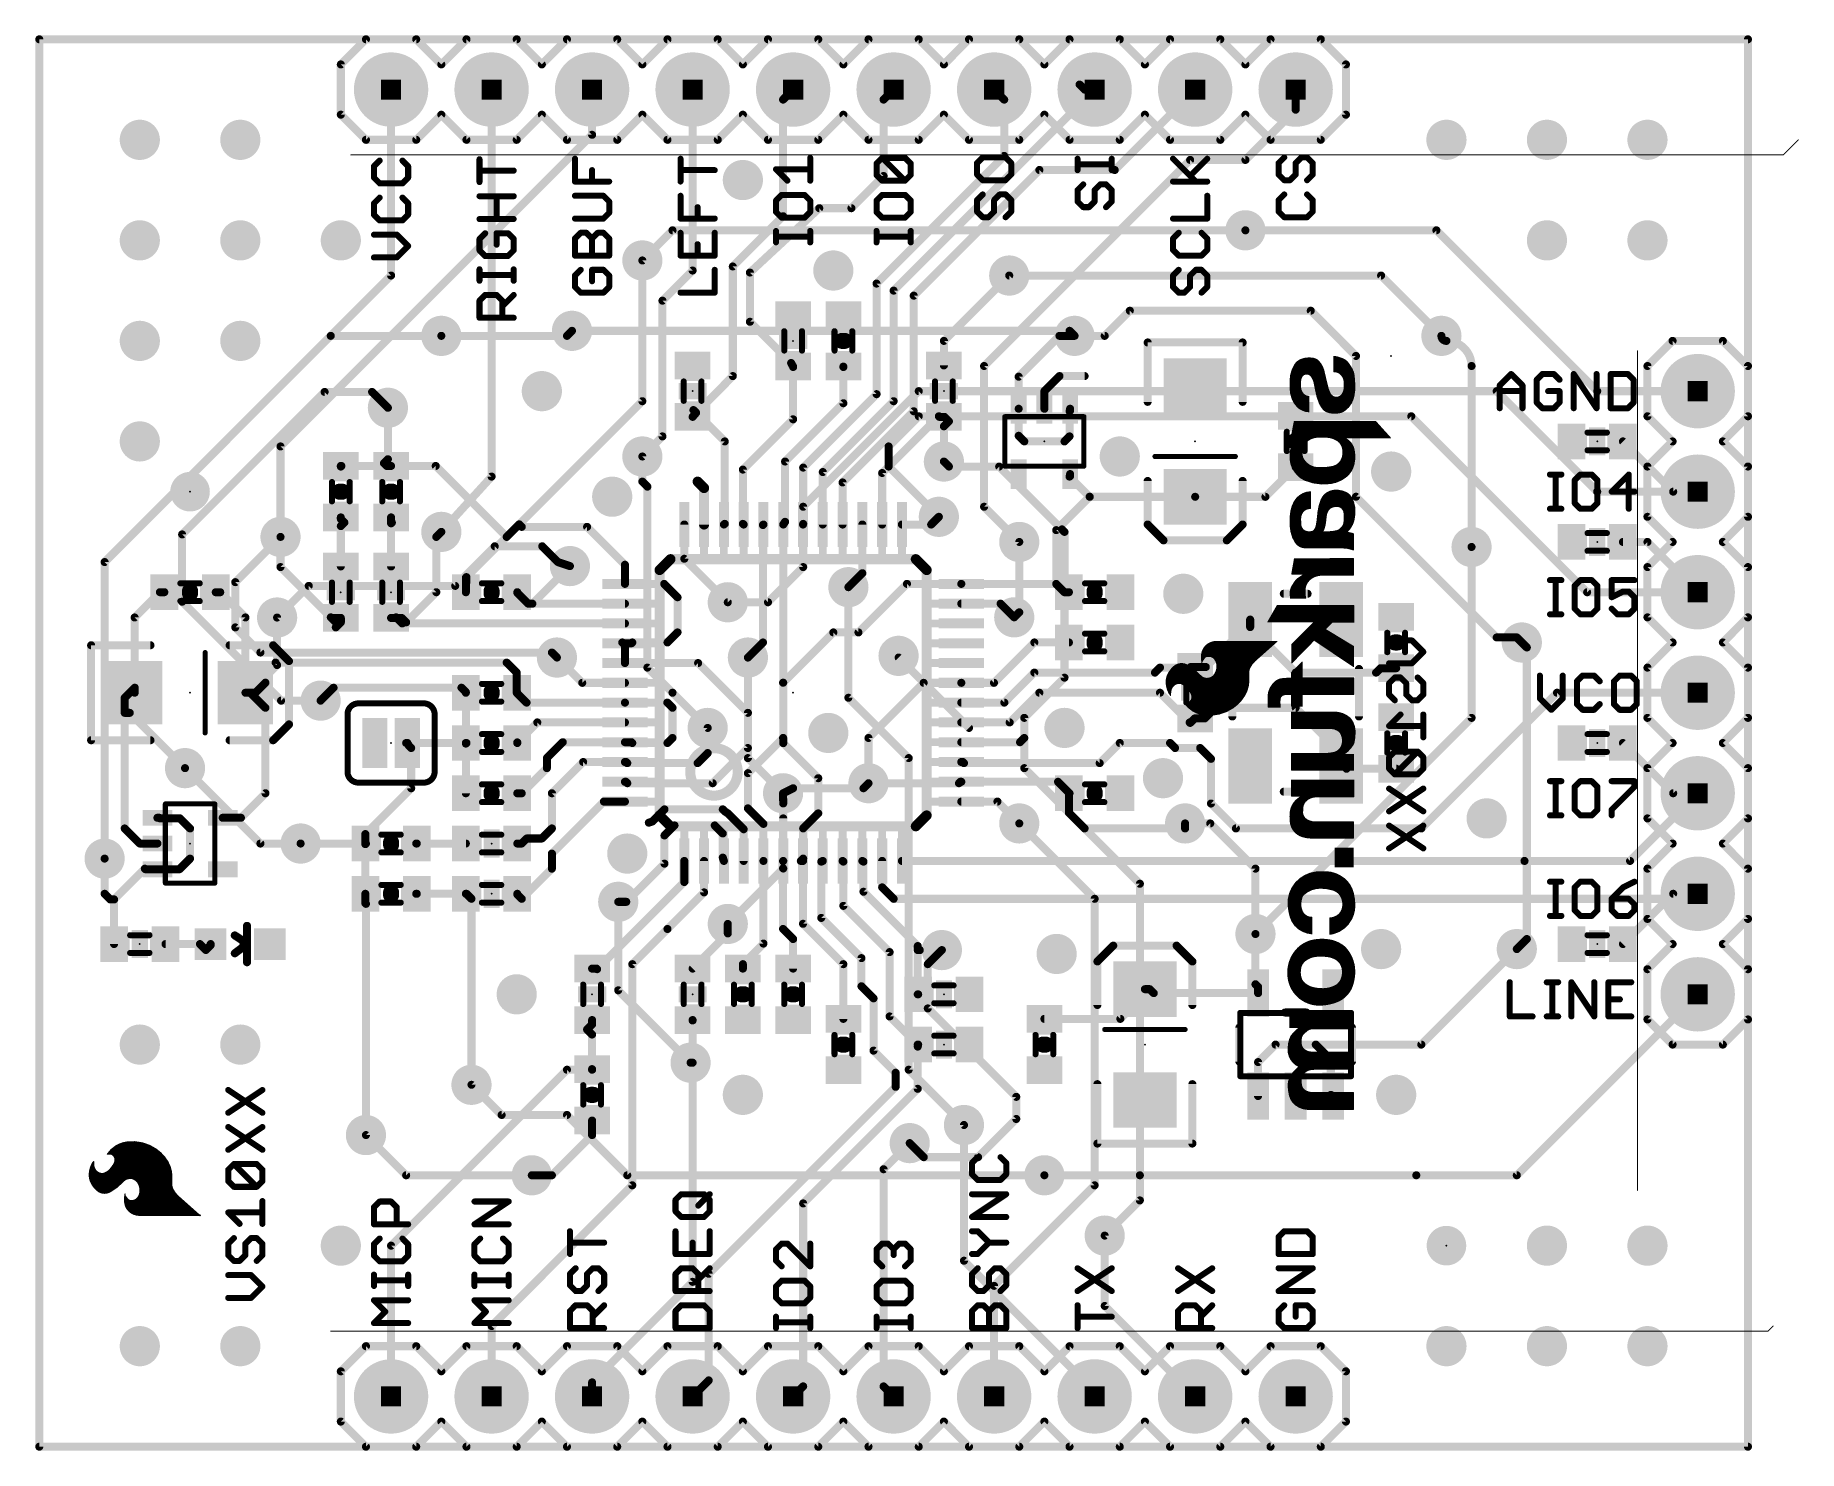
# Model space of a CAD drawing. Extents: x -0.1 to 44.5, y -0.1 to 35.7.
import ezdxf

# ---------------------------------------------------------------- set-up
doc = ezdxf.new("R2010")
doc.units = 0
for name, color, linetype in [('1', 12, 'CONTINUOUS'), ('16', 132, 'CONTINUOUS'), ('17', 110, 'CONTINUOUS'), ('18', 110, 'CONTINUOUS'), ('20', 53, 'CONTINUOUS'), ('21', 41, 'CONTINUOUS'), ('22', 40, 'CONTINUOUS'), ('23', 53, 'CONTINUOUS'), ('24', 53, 'CONTINUOUS'), ('51', 53, 'CONTINUOUS')]:
    doc.layers.add(name, color=color, linetype=linetype)

# ---------------------------------------------------------------- blocks, each defined once
blk = doc.blocks.new('RECT')
blk.add_solid([(-0.5, -0.5), (0.5, -0.5), (-0.5, 0.5), (0.5, 0.5)])
blk = doc.blocks.new('ROUNDP')
at = {"const_width": 0.5}
blk.add_lwpolyline([(0, -0.25, 1), (0, 0.25, 1), (0, -0.25)], format="xyb", dxfattribs=at)
blk = doc.blocks.new('PIE')
at = {"const_width": 0.5}
blk.add_lwpolyline([(0, -0.25, 1), (0, 0.25, 1), (0, -0.25)], format="xyb", dxfattribs=at)
blk = doc.blocks.new('ROUNDV')
at = {"const_width": 0.5}
blk.add_lwpolyline([(0, -0.25, 1), (0, 0.25, 1), (0, -0.25)], format="xyb", dxfattribs=at)

msp = doc.modelspace()

# ---------------------------------------------------------------- linework, layer by layer
at = {"layer": '1'}
for points, const_width in [([(0, 35.56), (0, 0)], 0.2032), ([(43.18, 35.56), (0, 35.56)], 0.2032), ([(43.18, 0), (43.18, 35.56)], 0.2032), ([(13.97, 33.147), (13.97, 34.29)], 0.2032), ([(16.51, 29.718), (16.51, 34.29)], 0.2032), ([(18.796, 34.036), (19.05, 34.29)], 0.2032), ([(21.336, 34.036), (21.59, 34.29)], 0.2032), ([(21.59, 29.21), (26.67, 34.29)], 0.2032), ([(24.384, 34.036), (24.13, 34.29)], 0.2032), ([(26.416, 34.29), (26.289, 34.417)], 0.2032), ([(26.67, 34.29), (26.416, 34.29)], 0.2032), ([(27.178, 32.258), (29.21, 34.29)], 0.2032), ([(31.75, 33.782), (31.75, 34.29)], 0.2032), ([(18.796, 31.0896), (18.796, 34.036)], 0.2032), ([(21.336, 32.1056), (21.336, 34.036)], 0.2032), ([(24.384, 32.6136), (24.384, 34.036)], 0.2032), ([(30.48, 32.512), (31.75, 33.782)], 0.2032), ([(6.096, 25.273), (13.97, 33.147)], 0.2032), ([(21.1582, 29.3878), (24.384, 32.6136)], 0.2032), ([(23.876, 27.305), (29.083, 32.512)], 0.2032), ([(29.083, 32.512), (30.48, 32.512)], 0.2032), ([(20.5232, 31.2928), (21.336, 32.1056)], 0.2032), ([(22.098, 29.083), (25.273, 32.258)], 0.2032), ([(25.273, 32.258), (27.178, 32.258)], 0.2032), ([(17.9578, 29.6672), (19.7104, 31.2928)], 0.2032), ([(19.7104, 31.2928), (20.5232, 31.2928)], 0.2032), ([(17.526, 29.8196), (18.796, 31.0896)], 0.2032), ([(30.48, 30.734), (35.306, 30.734)], 0.2032), ([(35.306, 30.734), (39.37, 26.67)], 0.2032), ([(15.24, 26.416), (15.24, 29.972)], 0.2032), ([(17.526, 27.051), (17.526, 29.8196)], 0.2032), ([(15.748, 28.956), (16.51, 29.718)], 0.2032), ([(17.9578, 28.4226), (17.9578, 29.6672)], 0.2032), ([(21.1582, 26.5938), (21.1582, 29.3878)], 0.2032), ([(24.511, 29.591), (22.86, 27.94)], 0.2032), ([(15.748, 25.527), (15.748, 28.956)], 0.2032), ([(21.59, 26.416), (21.59, 29.21)], 0.2032), ([(22.098, 26.162), (22.098, 29.083)], 0.2032), ([(18.9992, 27.3812), (17.9578, 28.4226)], 0.2032), ([(26.924, 28.067), (27.559, 28.702)], 0.2032), ([(27.559, 28.702), (32.131, 28.702)], 0.2032), ([(32.131, 28.702), (33.274, 27.559)], 0.2032), ([(10.16, 28.067), (13.335, 28.067)], 0.2032), ([(13.335, 28.067), (13.462, 28.194)], 0.2032), ([(25.781, 28.067), (24.75, 27.036)], 0.2032), ([(26.162, 28.067), (25.781, 28.067)], 0.2032), ([(26.162, 28.067), (26.924, 28.067)], 0.2032), ([(22.86, 27.94), (22.86, 27.32)], 0.2032), ([(33.274, 27.559), (33.274, 24.003)], 0.2032), ([(19.05, 27.29), (18.9992, 27.3812)], 0.2032), ([(19.05, 27.2796), (19.05, 27.29)], 0.2032), ([(19.05, 25.9588), (19.05, 27.2796)], 0.2032), ([(20.32, 27.2796), (20.32, 27.29)], 0.2032), ([(20.32, 26.3652), (20.32, 27.2796)], 0.2032), ([(23.876, 23.749), (23.876, 27.305)], 0.2032), ([(36.195, 22.733), (36.195, 27.305)], 0.2032), ([(16.51, 26.02), (17.526, 27.051)], 0.2032), ([(24.75, 27.036), (24.75, 26.225)], 0.2032), ([(25.4, 26.67), (25.781, 27.051)], 0.2032), ([(25.4, 26.225), (25.4, 26.67)], 0.2032), ([(25.781, 27.051), (26.416, 27.051)], 0.2032), ([(39.37, 26.67), (41.91, 26.67)], 0.2032), ([(8.81, 26.25), (8.81, 24.95)], 0.2032), ([(12.1285, 23.3045), (15.24, 26.416)], 0.2032), ([(16.5989, 26.1239), (16.5307, 26.1921)], 0.2032), ([(18.8468, 24.892), (20.32, 26.3652)], 0.2032), ([(19.304, 24.7396), (21.1582, 26.5938)], 0.2032), ([(19.8, 24.626), (21.59, 26.416)], 0.2032), ([(24.75, 26.225), (24.75, 25.542)], 0.2032), ([(26.05, 26.177), (26.05, 26.225)], 0.2032), ([(16.5989, 26.1239), (16.51, 26.02)], 0.2032), ([(17.3228, 25.4), (16.5989, 26.1239)], 0.2032), ([(17.78, 24.6888), (19.05, 25.9588)], 0.2032), ([(20.3, 24.364), (22.098, 26.162)], 0.2032), ([(22.733, 26.035), (21.3, 24.602)], 0.2032), ([(22.748, 26.02), (22.733, 26.035)], 0.2032), ([(22.86, 26.02), (22.748, 26.02)], 0.2032), ([(22.875, 26.02), (22.86, 26.02)], 0.2032), ([(22.86, 25.781), (22.987, 25.908)], 0.2032), ([(22.86, 24.892), (22.86, 25.781)], 0.2032), ([(22.987, 25.908), (22.875, 26.02)], 0.2032), ([(26.035, 26.162), (26.05, 26.177)], 0.2032), ([(26.035, 25.527), (26.035, 26.162)], 0.2032), ([(15.24, 25.019), (15.748, 25.527)], 0.2032), ([(17.3228, 23.3172), (17.3228, 25.4)], 0.2032), ([(24.75, 25.542), (24.892, 25.4)], 0.2032), ([(24.892, 25.4), (25.908, 25.4)], 0.2032), ([(25.908, 25.4), (26.035, 25.527)], 0.2032), ([(41.29, 24.13), (40.02, 25.4)], 0.2032), ([(6.096, 22.987), (6.096, 25.273)], 0.2032), ([(8.81, 24.95), (8.71, 24.85)], 0.2032), ([(18.8468, 23.368), (18.8468, 24.892)], 0.2032), ([(7.62, 24.765), (7.62, 24.78)], 0.2032), ([(7.635, 24.78), (7.62, 24.765)], 0.2032), ([(8.89, 24.78), (7.635, 24.78)], 0.2032), ([(8.71, 24.85), (8.78, 24.78)], 0.2032), ([(8.78, 24.78), (8.89, 24.78)], 0.2032), ([(8.89, 24.78), (10.018, 24.78)], 0.2032), ([(10.018, 24.78), (11.811, 22.987)], 0.2032), ([(16.8, 24.221), (16.637, 24.384)], 0.254), ([(17.78, 23.3172), (17.78, 24.6888)], 0.2032), ([(19.304, 23.3172), (19.304, 24.7396)], 0.2032), ([(19.8, 23.3), (19.8, 24.626)], 0.2032), ([(21.3, 24.602), (21.3, 23.3)], 0.2032), ([(26.035, 24.511), (26.05, 24.526)], 0.2032), ([(26.543, 24.003), (26.035, 24.511)], 0.2032), ([(26.05, 24.526), (26.05, 24.575)], 0.2032), ([(30.985, 24), (31.75, 24.765)], 0.2032), ([(31.75, 24.765), (31.75, 24.75)], 0.2032), ([(16.8, 23.3), (16.8, 24.221)], 0.254), ([(20.3, 23.3), (20.3, 24.364)], 0.2032), ([(25.698, 23.158), (26.543, 24.003)], 0.2032), ([(26.543, 24.003), (26.546, 24)], 0.2032), ([(26.546, 24), (29.21, 24)], 0.2032), ([(29.21, 24), (30.985, 24)], 0.2032), ([(33.274, 24.003), (36.83, 20.447)], 0.2032), ([(41.91, 24.13), (41.29, 24.13)], 0.2032), ([(24.765, 22.86), (23.876, 23.749)], 0.2032), ([(7.62, 23.44), (7.62, 23.48)], 0.2032), ([(7.71, 23.35), (7.62, 23.44)], 0.2032), ([(7.62, 23.26), (7.71, 23.35)], 0.2032), ([(7.62, 22.24), (7.62, 23.26)], 0.2032), ([(8.89, 23.37), (8.89, 23.48)], 0.2032), ([(8.91, 23.35), (8.89, 23.37)], 0.2032), ([(8.89, 23.33), (8.91, 23.35)], 0.2032), ([(8.89, 22.24), (8.89, 23.33)], 0.2032), ([(10.033, 22.987), (10.16, 23.114)], 0.2032), ([(11.811, 22.987), (12.1285, 23.3045)], 0.2032), ([(12.1285, 23.3045), (12.192, 23.241)], 0.2032), ([(12.192, 23.241), (13.843, 23.241)], 0.2032), ([(13.843, 23.241), (14.8, 22.284)], 0.2032), ([(16.3, 22.435), (16.3, 23.3)], 0.2032), ([(17.3, 23.3), (17.3228, 23.3172)], 0.2032), ([(17.8, 23.3), (17.78, 23.3172)], 0.2032), ([(18.288, 23.288), (18.3, 23.3)], 0.2032), ([(18.288, 20.32), (18.288, 23.288)], 0.2032), ([(18.8, 23.3), (18.8468, 23.368)], 0.2032), ([(18.8, 19.304), (18.8, 23.3)], 0.2032), ([(19.3, 23.3), (19.304, 23.3172)], 0.2032), ([(20.8, 22.07), (20.8, 23.3)], 0.2032), ([(21.8, 23.3), (22.538, 23.3)], 0.2032), ([(22.538, 23.3), (22.733, 23.495)], 0.2032), ([(25.698, 21.8), (25.698, 23.158)], 0.2032), ([(6.096, 22.987), (6.096, 22.225)], 0.2032), ([(10.033, 21.59), (10.033, 22.987)], 0.2032), ([(11.811, 22.987), (10.795, 21.971)], 0.2032), ([(40.64, 22.86), (40.02, 22.86)], 0.2032), ([(41.91, 21.59), (40.64, 22.86)], 0.2032), ([(6.096, 22.225), (7.366, 20.955)], 0.2032), ([(13.41, 22.25), (12.46, 21.3)], 0.2032), ([(14.8, 22.284), (14.8, 21.8)], 0.2032), ([(17.399, 21.336), (16.3, 22.435)], 0.2032), ([(10.795, 21.971), (10.78, 21.956)], 0.2032), ([(10.78, 21.956), (10.78, 21.59)], 0.2032), ([(10.795, 21.844), (10.78, 21.829)], 0.2032), ([(10.78, 21.59), (10.78, 21.829)], 0.2032), ([(10.795, 21.971), (10.795, 21.844)], 0.2032), ([(14.8, 21.8), (15.792, 21.8)], 0.2032), ([(15.792, 21.8), (16.129, 21.463)], 0.2032), ([(20.447, 21.717), (20.8, 22.07)], 0.2032), ([(20.701, 20.574), (21.927, 21.8)], 0.2032), ([(21.927, 21.8), (23.3, 21.8)], 0.2032), ([(23.3, 21.8), (25.698, 21.8)], 0.2032), ([(25.698, 21.8), (25.908, 21.59)], 0.2032), ([(2.41, 20.952), (3.048, 21.59)], 0.2032), ([(3.048, 21.59), (3.16, 21.59)], 0.2032), ([(4.572, 21.59), (4.46, 21.59)], 0.2032), ([(5.21, 20.952), (4.572, 21.59)], 0.2032), ([(9.271, 20.828), (10.033, 21.59)], 0.2032), ([(12.08, 21.575), (12.08, 21.59)], 0.2032), ([(12.355, 21.3), (12.08, 21.575)], 0.2032), ([(12.355, 21.3), (14.8, 21.3)], 0.2032), ([(12.46, 21.3), (12.355, 21.3)], 0.2032), ([(16.129, 21.463), (16.129, 20.574)], 0.2032), ([(23.3, 21.3), (24.293, 21.3)], 0.2032), ([(24.293, 21.3), (24.638, 20.955)], 0.2032), ([(25.908, 21.59), (26.02, 21.59)], 0.2032), ([(2.41, 19.05), (2.41, 20.952)], 0.2032), ([(5.21, 19.05), (5.21, 20.952)], 0.2032), ([(6.01, 19.75), (6.01, 20.95)], 0.2032), ([(7.366, 20.955), (7.493, 20.828)], 0.2032), ([(7.366, 20.955), (7.381, 20.94)], 0.2032), ([(7.381, 20.94), (7.62, 20.94)], 0.2032), ([(7.493, 20.828), (7.605, 20.94)], 0.2032), ([(7.62, 20.94), (7.605, 20.94)], 0.2032), ([(7.62, 20.94), (7.62, 20.828)], 0.2032), ([(8.89, 20.94), (9.002, 20.94)], 0.2032), ([(8.89, 20.94), (9.159, 20.94)], 0.2032), ([(9.002, 20.94), (9.017, 20.955)], 0.2032), ([(9.017, 20.955), (9.172, 20.8)], 0.2032), ([(9.159, 20.94), (9.271, 20.828)], 0.2032), ([(30.6, 20.835), (30.6, 20.9)], 0.2032), ([(30.6, 20.9), (30.6, 20.708)], 0.2032), ([(7.62, 20.828), (7.493, 20.701)], 0.2032), ([(9.172, 20.8), (14.8, 20.8)], 0.2032), ([(16.129, 20.574), (15.875, 20.32)], 0.2032), ([(18.796, 19.304), (20.066, 20.574)], 0.2032), ([(20.066, 20.574), (20.701, 20.574)], 0.2032), ([(29.479, 19.7), (30.607, 20.828)], 0.2032), ([(30.607, 20.828), (30.6, 20.835)], 0.2032), ([(30.6, 20.708), (31.75, 19.558)], 0.2032), ([(36.83, 20.447), (37.338, 20.447)], 0.2032), ([(37.338, 20.447), (37.465, 20.32)], 0.2032), ([(14.752, 20.3), (14.732, 20.32)], 0.2032), ([(14.8, 20.3), (14.752, 20.3)], 0.2032), ([(14.752, 20.3), (14.8, 20.252)], 0.2032), ([(14.966, 20.3), (14.8, 20.3)], 0.2032), ([(14.8, 20.252), (14.8, 19.8)], 0.2032), ([(14.986, 20.32), (14.966, 20.3)], 0.2032), ([(15.875, 20.32), (14.986, 20.32)], 0.2032), ([(17.907, 19.939), (18.288, 20.32)], 0.2032), ([(24.126, 19.3), (25.146, 20.32)], 0.2032), ([(25.146, 20.32), (26.02, 20.32)], 0.2032), ([(5.21, 19.05), (5.972, 19.812)], 0.2032), ([(5.31, 19.05), (6.01, 19.75)], 0.2032), ([(5.972, 19.812), (11.811, 19.812)], 0.2032), ([(11.811, 19.812), (12.065, 19.558)], 0.2032), ([(12.065, 19.558), (12.065, 19.05)], 0.2032), ([(13.081, 19.939), (13.72, 19.3)], 0.2032), ([(14.8, 19.8), (16.649, 19.8)], 0.2032), ([(16.649, 19.8), (17.907, 18.542)], 0.2032), ([(24.388, 18.8), (25.146, 19.558)], 0.2032), ([(25.146, 19.558), (28.194, 19.558)], 0.2032), ([(28.194, 19.558), (28.321, 19.685)], 0.2032), ([(28.321, 19.685), (29.083, 19.685)], 0.2032), ([(29.083, 19.685), (29.098, 19.7)], 0.2032), ([(29.098, 19.7), (29.21, 19.7)], 0.2032), ([(29.21, 19.7), (29.479, 19.7)], 0.2032), ([(31.75, 19.558), (33.782, 19.558)], 0.2032), ([(33.782, 19.558), (33.894, 19.67)], 0.2032), ([(33.894, 19.67), (34.29, 19.67)], 0.2032), ([(2.159, 18.923), (2.41, 19.174)], 0.2032), ([(2.41, 19.174), (2.413, 19.177)], 0.2032), ([(2.41, 19.174), (2.41, 19.05)], 0.2032), ([(5.461, 19.05), (5.715, 19.304)], 0.2032), ([(7.437, 19.177), (7.11, 18.85)], 0.2032), ([(10.668, 19.177), (7.437, 19.177)], 0.2032), ([(10.78, 19.065), (10.668, 19.177)], 0.2032), ([(10.78, 19.065), (10.78, 19.05)], 0.2032), ([(10.78, 17.78), (10.78, 19.065)], 0.2032), ([(13.72, 19.3), (14.8, 19.3)], 0.2032), ([(18.8, 19.304), (18.796, 19.304)], 0.2032), ([(18.8, 17.907), (18.8, 19.304)], 0.2032), ([(20.955, 17.907), (22.348, 19.3)], 0.2032), ([(22.348, 19.3), (23.3, 19.3)], 0.2032), ([(23.3, 19.3), (24.126, 19.3)], 0.2032), ([(2.159, 18.542), (2.159, 18.923)], 0.2032), ([(5.31, 19.05), (5.21, 19.05)], 0.2032), ([(5.334, 19.05), (5.31, 19.05)], 0.2032), ([(5.31, 19.05), (5.461, 19.05)], 0.2032), ([(5.715, 18.669), (5.334, 19.05)], 0.2032), ([(5.715, 16.51), (5.715, 18.669)], 0.2032), ([(12.065, 19.05), (12.08, 19.05)], 0.2032), ([(12.065, 19.05), (12.315, 18.8)], 0.2032), ([(12.315, 18.8), (14.8, 18.8)], 0.2032), ([(14.8, 18.8), (15.871, 18.8)], 0.2032), ([(15.871, 18.8), (16.002, 18.669)], 0.2032), ([(16.002, 18.669), (16.002, 17.907)], 0.2032), ([(23.3, 18.8), (24.388, 18.8)], 0.2032), ([(24.523, 18.3), (25.273, 19.05)], 0.2032), ([(25.273, 19.05), (28.321, 19.05)], 0.2032), ([(28.321, 19.05), (29.083, 18.288)], 0.2032), ([(29.449, 18.4), (29.718, 18.669)], 0.2032), ([(29.718, 18.669), (31.75, 18.669)], 0.2032), ([(31.75, 18.669), (32.9, 17.519)], 0.2032), ([(34.925, 15.621), (38.354, 19.05)], 0.2032), ([(38.354, 19.05), (41.91, 19.05)], 0.2032), ([(41.91, 19.05), (41.783, 19.05)], 0.2032), ([(2.159, 18.542), (2.159, 15.621)], 0.2032), ([(2.286, 18.542), (2.159, 18.542)], 0.2032), ([(3.683, 17.145), (2.286, 18.542)], 0.2032), ([(12.08, 17.795), (12.585, 18.3)], 0.2032), ([(12.585, 18.3), (14.8, 18.3)], 0.2032), ([(17.907, 18.542), (17.907, 17.653)], 0.2032), ([(23.3, 18.3), (24.523, 18.3)], 0.2032), ([(29.083, 18.288), (29.071, 18.3)], 0.2032), ([(29.083, 18.288), (29.195, 18.4)], 0.2032), ([(29.195, 18.4), (29.21, 18.4)], 0.2032), ([(29.21, 18.4), (29.449, 18.4)], 0.2032), ([(9.3019, 17.78), (9.271, 17.78)], 0.2032), ([(9.34, 17.711), (9.3019, 17.78)], 0.2032), ([(9.3019, 17.78), (10.78, 17.78)], 0.2032), ([(10.78, 17.78), (10.795, 17.78)], 0.2032), ([(10.795, 17.78), (10.78, 17.765)], 0.2032), ([(10.78, 17.765), (10.78, 16.51)], 0.2032), ([(12.08, 17.78), (12.08, 17.795)], 0.2032), ([(13.228, 17.8), (12.827, 17.399)], 0.2032), ([(14.8, 17.8), (13.228, 17.8)], 0.2032), ([(14.966, 17.8), (14.8, 17.8)], 0.2032), ([(14.986, 17.78), (14.966, 17.8)], 0.2032), ([(15.875, 17.78), (14.986, 17.78)], 0.2032), ([(16.002, 17.907), (15.875, 17.78)], 0.2032), ([(16.891, 17.526), (16.891, 18.161)], 0.2032), ([(17.907, 17.018), (18.796, 17.907)], 0.2032), ([(18.796, 17.907), (18.8, 17.907)], 0.2032), ([(18.8, 17.907), (18.8, 17.776)], 0.2032), ([(18.8, 17.776), (19.685, 16.891)], 0.2032), ([(20.955, 16.764), (20.955, 17.907)], 0.2032), ([(23.3, 17.8), (24.785, 17.8)], 0.2032), ([(24.785, 17.8), (24.892, 17.907)], 0.2032), ([(26.797, 17.272), (27.305, 17.78)], 0.2032), ([(27.305, 17.78), (28.575, 17.78)], 0.2032), ([(28.575, 17.78), (28.702, 17.653)], 0.2032), ([(41.29, 16.51), (40.02, 17.78)], 0.2032), ([(9.398, 17.653), (9.34, 17.711)], 0.2032), ([(9.398, 16.637), (9.398, 17.653)], 0.2032), ([(12.827, 17.399), (12.827, 17.145)], 0.2032), ([(12.954, 16.51), (13.744, 17.3)], 0.2032), ([(13.744, 17.3), (14.8, 17.3)], 0.2032), ([(14.8, 17.3), (14.831, 17.3)], 0.2032), ([(14.831, 17.3), (14.859, 17.272)], 0.2032), ([(16.637, 17.272), (16.891, 17.526)], 0.2032), ([(17.907, 17.653), (17.018, 16.764)], 0.2032), ([(23.3, 17.3), (23.34, 17.3)], 0.2032), ([(23.34, 17.3), (23.368, 17.272)], 0.2032), ([(28.702, 17.653), (29.337, 17.653)], 0.2032), ([(29.337, 17.653), (29.61, 17.38)], 0.2032), ([(29.61, 17.38), (29.61, 16.25)], 0.2032), ([(32.9, 17.519), (32.9, 17.2)], 0.2032), ([(12.827, 17.145), (12.192, 16.51)], 0.2032), ([(14.859, 17.272), (16.637, 17.272)], 0.2032), ([(17.907, 16.129), (17.907, 17.018)], 0.2032), ([(19.685, 16.891), (19.685, 16.002)], 0.2032), ([(23.368, 17.272), (26.797, 17.272)], 0.2032), ([(32.9, 17.2), (32.965, 17.2)], 0.2032), ([(32.965, 17.2), (33.035, 17.13)], 0.2032), ([(33.035, 17.13), (34.29, 17.13)], 0.2032), ([(5.095, 15.89), (5.715, 16.51)], 0.2032), ([(8.24, 15.479), (9.398, 16.637)], 0.2032), ([(12.192, 16.51), (12.08, 16.51)], 0.2032), ([(12.954, 15.621), (12.954, 16.51)], 0.2032), ([(14.823, 16.8), (14.8, 16.8)], 0.2032), ([(14.859, 16.764), (14.823, 16.8)], 0.2032), ([(17.018, 16.764), (14.859, 16.764)], 0.2032), ([(18.796, 16.51), (18.8, 16.252)], 0.2032), ([(20.955, 16.764), (23.241, 16.764)], 0.2032), ([(23.241, 16.764), (23.277, 16.8)], 0.2032), ([(23.277, 16.8), (23.3, 16.8)], 0.2032), ([(23.3, 16.8), (25.745, 16.8)], 0.2032), ([(25.745, 16.8), (26.035, 16.51)], 0.2032), ([(26.035, 16.51), (26.02, 16.51)], 0.2032), ([(26.02, 16.51), (26.02, 16.017)], 0.2032), ([(40.2, 14.8), (41.91, 16.51)], 0.2032), ([(41.91, 16.51), (41.29, 16.51)], 0.2032), ([(41.91, 16.51), (41.783, 16.51)], 0.2032), ([(12.954, 14.986), (14.268, 16.3)], 0.2032), ([(14.268, 16.3), (14.8, 16.3)], 0.2032), ([(15.7988, 16.1036), (15.494, 15.7988)], 0.2032), ([(17.272, 16.1036), (15.7988, 16.1036)], 0.2032), ([(17.3228, 16.0528), (17.272, 16.1036)], 0.2032), ([(17.399, 16.002), (17.3228, 16.0528)], 0.2032), ([(17.8, 15.601), (17.399, 16.002)], 0.2032), ([(18.3, 15.736), (17.907, 16.129)], 0.2032), ([(18.8, 16.252), (18.8, 14.8)], 0.2032), ([(19.685, 16.002), (19.304, 15.621)], 0.2032), ([(24.213, 16.3), (23.3, 16.3)], 0.2032), ([(24.765, 15.748), (24.213, 16.3)], 0.2032), ([(26.02, 16.017), (26.416, 15.621)], 0.2032), ([(29.61, 16.25), (30.239, 15.621)], 0.2032), ([(2.159, 15.621), (2.54, 15.24)], 0.2032), ([(3.033, 15.89), (2.985, 15.89)], 0.2032), ([(3.048, 15.875), (3.033, 15.89)], 0.2032), ([(3.556, 15.875), (3.048, 15.875)], 0.2032), ([(3.81, 15.621), (3.556, 15.875)], 0.2032), ([(3.81, 14.859), (3.81, 15.621)], 0.2032), ([(4.635, 15.89), (5.095, 15.89)], 0.2032), ([(12.7, 15.367), (12.954, 15.621)], 0.2032), ([(15.494, 15.7988), (15.4039, 15.7666)], 0.2032), ([(15.7988, 15.4432), (16.0528, 15.6972)], 0.2032), ([(16.0528, 15.6972), (17.0688, 15.6972)], 0.2032), ([(17.0688, 15.6972), (17.272, 15.494)], 0.2032), ([(17.8, 14.8), (17.8, 15.601)], 0.2032), ([(18.3, 14.8), (18.3, 15.736)], 0.2032), ([(19.304, 15.621), (19.304, 14.859)], 0.2032), ([(26.416, 15.621), (28.956, 15.621)], 0.2032), ([(28.956, 15.621), (28.956, 15.748)], 0.2032), ([(30.239, 15.621), (34.925, 15.621)], 0.2032), ([(2.54, 15.24), (2.985, 15.24)], 0.2032), ([(8.24, 15.24), (6.604, 15.24)], 0.2032), ([(8.24, 15.24), (8.24, 15.479)], 0.2032), ([(8.255, 15.24), (8.24, 15.24)], 0.2032), ([(8.24, 15.225), (8.255, 15.24)], 0.2032), ([(8.24, 13.97), (8.24, 15.225)], 0.2032), ([(9.54, 15.24), (9.525, 15.24)], 0.2032), ([(9.54, 15.24), (10.78, 15.24)], 0.2032), ([(12.08, 15.24), (12.192, 15.24)], 0.2032), ([(12.192, 15.24), (12.319, 15.367)], 0.2032), ([(12.319, 15.367), (12.7, 15.367)], 0.2032), ([(15.7988, 14.732), (15.7988, 15.4432)], 0.2032), ([(17.272, 15.494), (17.272, 14.8844)], 0.2032), ([(1.651, 13.97), (1.651, 14.859)], 0.2032), ([(1.89, 13.828), (2.667, 14.605)], 0.2032), ([(2.667, 14.605), (2.682, 14.59)], 0.2032), ([(3.541, 14.59), (3.81, 14.859)], 0.2032), ([(12.192, 13.843), (12.954, 14.605)], 0.2032), ([(12.954, 14.605), (12.954, 14.986)], 0.2032), ([(14.8336, 13.7668), (15.7988, 14.732)], 0.2032), ([(16.3, 14.268), (16.3, 14.8)], 0.2032), ([(16.8, 14.006), (16.8, 14.8)], 0.2032), ([(17.272, 14.8844), (17.3, 14.8)], 0.2032), ([(18.3, 12.712), (18.3, 14.8)], 0.2032), ([(18.8, 14.8), (18.796, 14.796)], 0.2032), ([(18.796, 14.796), (18.796, 13.081)], 0.2032), ([(19.304, 14.859), (19.245, 14.8)], 0.2032), ([(19.245, 14.8), (19.3, 14.8)], 0.2032), ([(19.3, 14.8), (19.3, 13.212)], 0.2032), ([(19.7612, 14.7828), (19.8, 14.8)], 0.2032), ([(19.7612, 13.3604), (19.7612, 14.7828)], 0.2032), ([(20.32, 14.7828), (20.3, 14.8)], 0.2032), ([(20.32, 13.6652), (20.32, 14.7828)], 0.2032), ([(20.828, 14.7828), (20.8, 14.8)], 0.2032), ([(20.828, 14.0208), (20.828, 14.7828)], 0.2032), ([(21.3, 14.8), (21.3, 14.133)], 0.2032), ([(21.8, 14.8), (37.533, 14.8)], 0.2032), ([(37.533, 14.8), (40.2, 14.8)], 0.2032), ([(2.682, 14.59), (2.985, 14.59)], 0.2032), ([(2.985, 14.59), (3.541, 14.59)], 0.2032), ([(14.097, 12.065), (16.3, 14.268)], 0.2032), ([(1.793, 13.828), (1.651, 13.97)], 0.2032), ([(1.89, 13.828), (1.793, 13.828)], 0.2032), ([(1.89, 12.7), (1.89, 13.828)], 0.2032), ([(8.24, 13.731), (8.24, 13.97)], 0.2032), ([(8.255, 13.716), (8.24, 13.731)], 0.2032), ([(8.255, 7.874), (8.255, 13.716)], 0.2032), ([(9.54, 13.97), (9.525, 13.97)], 0.2032), ([(10.78, 13.97), (9.54, 13.97)], 0.2032), ([(10.795, 13.97), (10.78, 13.97)], 0.2032), ([(10.922, 13.843), (10.795, 13.97)], 0.2032), ([(10.922, 9.144), (10.922, 13.843)], 0.2032), ([(12.08, 13.97), (12.08, 13.955)], 0.2032), ([(12.08, 13.955), (12.192, 13.843)], 0.2032), ([(14.6304, 13.7668), (14.8336, 13.7668)], 0.2032), ([(15.875, 13.081), (16.8, 14.006)], 0.2032), ([(22.1996, 12.6492), (20.828, 14.0208)], 0.2032), ([(21.3, 14.133), (21.59, 13.843)], 0.2032), ([(21.59, 13.843), (42.037, 13.843)], 0.2032), ([(41.29, 13.97), (40.02, 12.7)], 0.2032), ([(41.91, 13.97), (41.29, 13.97)], 0.2032), ([(42.037, 13.843), (41.91, 13.97)], 0.2032), ([(20.7772, 12.3444), (19.7612, 13.3604)], 0.2032), ([(21.4884, 12.4968), (20.32, 13.6652)], 0.2032), ([(14.986, 12.192), (15.875, 13.081)], 0.2032), ([(16.51, 12.08), (17.399, 12.969)], 0.2032), ([(17.399, 12.969), (17.399, 13.208)], 0.2032), ([(18.796, 13.081), (19.05, 12.827)], 0.2032), ([(19.05, 12.827), (19.05, 12.08)], 0.2032), ([(19.3, 13.212), (20.32, 12.192)], 0.2032), ([(30.734, 12.954), (30.734, 11.684)], 0.2032), ([(4.06, 12.7), (3.19, 12.7)], 0.2032), ([(4.21, 12.55), (4.06, 12.7)], 0.2032), ([(4.21, 12.55), (4.33, 12.67)], 0.2032), ([(4.33, 12.67), (4.33, 12.7)], 0.2032), ([(17.78, 12.192), (18.3, 12.712)], 0.2032), ([(21.4884, 10.8712), (21.4884, 12.4968)], 0.2032), ([(22.1996, 12.5476), (22.1996, 12.6492)], 0.2032), ([(22.1996, 12.5476), (22.1996, 11.43)], 0.2032), ([(22.2504, 12.5476), (22.1996, 12.5476)], 0.2032), ([(22.8092, 12.5476), (22.2504, 12.5476)], 0.2032), ([(37.338, 12.573), (34.925, 10.16)], 0.2032), ([(13.97, 12.08), (14.082, 12.08)], 0.2032), ([(14.082, 12.08), (14.097, 12.065)], 0.2032), ([(14.986, 6.604), (14.986, 12.192)], 0.2032), ([(17.78, 12.08), (17.78, 12.192)], 0.2032), ([(20.32, 12.192), (20.32, 10.81)], 0.2032), ([(20.7772, 11.6332), (20.7772, 12.3444)], 0.2032), ([(21.082, 11.3284), (20.7772, 11.6332)], 0.2032), ([(28.067, 11.557), (27.32, 10.81)], 0.2032), ([(28.064, 11.56), (27.94, 11.56)], 0.2032), ([(28.067, 11.557), (28.064, 11.56)], 0.2032), ([(28.1639, 11.4601), (28.067, 11.557)], 0.2032), ([(30.734, 11.684), (30.8, 11.618)], 0.2032), ([(30.8, 11.618), (30.8, 11.4601)], 0.2032), ([(21.082, 10.0076), (21.082, 11.3284)], 0.2032), ([(22.1996, 11.43), (22.21, 11.43)], 0.2032), ([(30.8, 11.4601), (28.1639, 11.4601)], 0.2032), ([(37.338, 6.858), (41.91, 11.43)], 0.2032), ([(13.843, 10.541), (13.97, 10.668)], 0.2032), ([(13.97, 10.668), (13.97, 10.78)], 0.2032), ([(16.51, 10.7696), (16.51, 10.78)], 0.2032), ([(16.51, 9.7028), (16.51, 10.7696)], 0.2032), ([(22.1996, 10.16), (21.4884, 10.8712)], 0.2032), ([(27.32, 10.81), (25.4, 10.81)], 0.2032), ([(13.97, 10.414), (13.843, 10.541)], 0.2032), ([(13.97, 9.54), (13.97, 10.414)], 0.2032), ([(22.21, 10.16), (22.1996, 10.16)], 0.2032), ([(22.1996, 10.1092), (22.21, 10.16)], 0.2032), ([(31.242, 10.16), (30.8, 9.718)], 0.2032), ([(31.242, 10.16), (32.258, 10.16)], 0.2032), ([(34.925, 10.16), (31.242, 10.16)], 0.2032), ([(32.258, 10.16), (32.639, 9.779)], 0.2032), ([(16.51, 9.7028), (16.4592, 9.7028)], 0.2032), ([(16.51, 4.1656), (16.51, 9.7028)], 0.2032), ([(21.6408, 9.4488), (21.082, 10.0076)], 0.2032), ([(22.1996, 9.0424), (22.1996, 10.1092)], 0.2032), ([(30.8, 9.718), (30.8, 8.8599)], 0.2032), ([(32.639, 9.779), (32.639, 8.89)], 0.2032), ([(8.89, 5.08), (13.335, 9.525)], 0.2032), ([(13.335, 9.525), (13.97, 9.525)], 0.2032), ([(13.97, 9.525), (13.97, 9.54)], 0.2032), ([(21.6408, 9.0932), (21.6408, 9.4488)], 0.2032), ([(16.9164, 4.3688), (21.6408, 9.0932)], 0.2032), ([(19.304, 6.1468), (22.1996, 9.0424)], 0.2032), ([(32.639, 8.89), (32.7, 8.829)], 0.2032), ([(32.7, 8.829), (32.7, 8.8599)], 0.2032), ([(32.7, 8.829), (32.766, 8.763)], 0.2032), ([(13.97, 7.874), (13.97, 8.24)], 0.2032), ([(23.368, 4.699), (23.368, 8.128)], 0.2032), ([(12.954, 6.858), (13.97, 7.874)], 0.2032), ([(21.336, 7.0104), (21.9964, 7.6708)], 0.2032), ([(11.43, 3.048), (14.986, 6.604)], 0.2032), ([(12.446, 6.858), (12.954, 6.858)], 0.2032), ([(21.336, 1.524), (21.336, 7.0104)], 0.2032), ([(25.4, 6.858), (34.798, 6.858)], 0.2032), ([(34.798, 6.858), (37.338, 6.858)], 0.2032), ([(19.304, 1.524), (19.304, 6.1468)], 0.2032), ([(26.924, 3.556), (26.924, 5.334)], 0.2032), ([(8.89, 1.27), (8.89, 5.08)], 0.2032), ([(16.9164, 1.6764), (16.9164, 4.3688)], 0.2032), ([(26.67, 1.397), (23.368, 4.699)], 0.2032), ([(13.97, 1.6256), (16.51, 4.1656)], 0.2032), ([(29.21, 1.27), (26.924, 3.556)], 0.2032), ([(11.43, 1.27), (11.43, 3.048)], 0.2032), ([(13.97, 1.27), (13.97, 1.6256)], 0.2032), ([(16.51, 1.27), (16.9164, 1.6764)], 0.2032), ([(19.05, 1.27), (19.304, 1.524)], 0.2032), ([(21.59, 1.27), (21.336, 1.524)], 0.2032), ([(26.67, 1.27), (26.67, 1.397)], 0.2032), ([(0, 0), (43.18, 0)], 0.2032)]:
    msp.add_lwpolyline(points, dxfattribs=dict(at, const_width=const_width))
for points, const_width in [([(0.0508, 35.56, 1), (-0.0508, 35.56)], 0.1016), ([(0, 35.6108, 1), (0, 35.5092)], 0.1016), ([(43.2308, 35.56, 1), (43.1292, 35.56)], 0.1016), ([(43.18, 35.5092, 1), (43.18, 35.6108)], 0.1016), ([(14.0208, 34.29, 1), (13.9192, 34.29)], 0.1016), ([(16.5608, 34.29, 1), (16.4592, 34.29)], 0.1016), ([(19.0859, 34.2541, 1), (19.0141, 34.3259)], 0.1016), ([(21.6259, 34.2541, 1), (21.5541, 34.3259)], 0.1016), ([(24.1659, 34.3259, 1), (24.0941, 34.2541)], 0.1016), ([(26.3249, 34.4529, 1), (26.2531, 34.3811)], 0.1016), ([(26.416, 34.3408, 1), (26.416, 34.2392)], 0.1016), ([(26.3801, 34.2541, 1), (26.4519, 34.3259)], 0.1016), ([(26.7059, 34.2541, 1), (26.6341, 34.3259)], 0.1016), ([(26.67, 34.2392, 1), (26.67, 34.3408)], 0.1016), ([(29.2459, 34.2541, 1), (29.1741, 34.3259)], 0.1016), ([(31.8008, 34.29, 1), (31.6992, 34.29)], 0.1016), ([(18.8468, 34.036, 1), (18.7452, 34.036)], 0.1016), ([(18.7601, 34.0719, 1), (18.8319, 34.0001)], 0.1016), ([(21.3868, 34.036, 1), (21.2852, 34.036)], 0.1016), ([(21.3001, 34.0719, 1), (21.3719, 34.0001)], 0.1016), ([(24.4348, 34.036, 1), (24.3332, 34.036)], 0.1016), ([(24.3481, 34.0001, 1), (24.4199, 34.0719)], 0.1016), ([(31.7859, 33.7461, 1), (31.7141, 33.8179)], 0.1016), ([(31.6992, 33.782, 1), (31.8008, 33.782)], 0.1016), ([(13.9192, 33.147, 1), (14.0208, 33.147)], 0.1016), ([(14.0059, 33.1111, 1), (13.9341, 33.1829)], 0.1016), ([(24.3332, 32.6136, 1), (24.4348, 32.6136)], 0.1016), ([(24.4199, 32.5777, 1), (24.3481, 32.6495)], 0.1016), ([(29.083, 32.5628, 1), (29.083, 32.4612)], 0.1016), ([(29.1189, 32.4761, 1), (29.0471, 32.5479)], 0.1016), ([(30.4441, 32.5479, 1), (30.5159, 32.4761)], 0.1016), ([(30.48, 32.4612, 1), (30.48, 32.5628)], 0.1016), ([(21.2852, 32.1056, 1), (21.3868, 32.1056)], 0.1016), ([(21.3719, 32.0697, 1), (21.3001, 32.1415)], 0.1016), ([(25.273, 32.3088, 1), (25.273, 32.2072)], 0.1016), ([(25.3089, 32.2221, 1), (25.2371, 32.2939)], 0.1016), ([(27.1421, 32.2939, 1), (27.2139, 32.2221)], 0.1016), ([(27.178, 32.2072, 1), (27.178, 32.3088)], 0.1016), ([(19.7104, 31.3436, 1), (19.7104, 31.242)], 0.1016), ([(19.7449, 31.2556, 1), (19.6759, 31.33)], 0.1016), ([(20.4873, 31.3287, 1), (20.5591, 31.2569)], 0.1016), ([(20.5232, 31.242, 1), (20.5232, 31.3436)], 0.1016), ([(18.7452, 31.0896, 1), (18.8468, 31.0896)], 0.1016), ([(18.8319, 31.0537, 1), (18.7601, 31.1255)], 0.1016), ([(30.48, 30.7848, 1), (30.48, 30.6832)], 0.1016), ([(35.3419, 30.7699, 1), (35.2701, 30.6981)], 0.1016), ([(35.306, 30.6832, 1), (35.306, 30.7848)], 0.1016), ([(15.2908, 29.972, 1), (15.1892, 29.972)], 0.1016), ([(17.5768, 29.8196, 1), (17.4752, 29.8196)], 0.1016), ([(17.4901, 29.8555, 1), (17.5619, 29.7837)], 0.1016), ([(16.4592, 29.718, 1), (16.5608, 29.718)], 0.1016), ([(16.5459, 29.6821, 1), (16.4741, 29.7539)], 0.1016), ([(18.0086, 29.6672, 1), (17.907, 29.6672)], 0.1016), ([(17.9233, 29.7044, 1), (17.9923, 29.63)], 0.1016), ([(21.209, 29.3878, 1), (21.1074, 29.3878)], 0.1016), ([(21.1223, 29.4237, 1), (21.1941, 29.3519)], 0.1016), ([(24.5469, 29.5551, 1), (24.4751, 29.6269)], 0.1016), ([(15.7988, 28.956, 1), (15.6972, 28.956)], 0.1016), ([(15.7121, 28.9919, 1), (15.7839, 28.9201)], 0.1016), ([(21.6408, 29.21, 1), (21.5392, 29.21)], 0.1016), ([(21.5541, 29.2459, 1), (21.6259, 29.1741)], 0.1016), ([(22.1488, 29.083, 1), (22.0472, 29.083)], 0.1016), ([(22.0621, 29.1189, 1), (22.1339, 29.0471)], 0.1016), ([(17.9937, 28.4585, 1), (17.9219, 28.3867)], 0.1016), ([(27.559, 28.7528, 1), (27.559, 28.6512)], 0.1016), ([(27.5949, 28.6661, 1), (27.5231, 28.7379)], 0.1016), ([(32.1669, 28.7379, 1), (32.0951, 28.6661)], 0.1016), ([(32.131, 28.6512, 1), (32.131, 28.7528)], 0.1016), ([(10.16, 28.1178, 1), (10.16, 28.0162)], 0.1016), ([(13.2991, 28.1029, 1), (13.3709, 28.0311)], 0.1016), ([(13.335, 28.0162, 1), (13.335, 28.1178)], 0.1016), ([(13.4979, 28.1581, 1), (13.4261, 28.2299)], 0.1016), ([(17.907, 28.4226, 1), (18.0086, 28.4226)], 0.1016), ([(25.781, 28.1178, 1), (25.781, 28.0162)], 0.1016), ([(25.8169, 28.0311, 1), (25.7451, 28.1029)], 0.1016), ([(26.162, 28.1178, 1), (26.162, 28.0162)], 0.1016), ([(26.162, 28.0162, 1), (26.162, 28.1178)], 0.1016), ([(26.8881, 28.1029, 1), (26.9599, 28.0311)], 0.1016), ([(26.924, 28.0162, 1), (26.924, 28.1178)], 0.1016), ([(35.433, 28.067, 0.4142), (35.56, 27.94)], 0.2032), ([(35.4838, 28.067, 1), (35.3822, 28.067)], 0.1016), ([(22.9108, 27.94, 1), (22.8092, 27.94)], 0.1016), ([(22.8241, 27.9759, 1), (22.8959, 27.9041)], 0.1016), ([(33.3248, 27.559, 1), (33.2232, 27.559)], 0.1016), ([(33.2381, 27.5231, 1), (33.3099, 27.5949)], 0.1016), ([(36.195, 27.305, 0.4142), (35.56, 27.94)], 0.2032), ([(35.56, 27.9908, 1), (35.56, 27.8892)], 0.1016), ([(35.56, 27.8892, 1), (35.56, 27.9908)], 0.1016), ([(19.0436, 27.4059, 1), (18.9548, 27.3565)], 0.1016), ([(18.9633, 27.3453, 1), (19.0351, 27.4171)], 0.1016), ([(19.1008, 27.29, 1), (18.9992, 27.29)], 0.1016), ([(19.1008, 27.2796, 1), (18.9992, 27.2796)], 0.1016), ([(18.9992, 27.2796, 1), (19.1008, 27.2796)], 0.1016), ([(19.0056, 27.2653, 1), (19.0944, 27.3147)], 0.1016), ([(20.3708, 27.29, 1), (20.2692, 27.29)], 0.1016), ([(20.3708, 27.2796, 1), (20.2692, 27.2796)], 0.1016), ([(20.2692, 27.2796, 1), (20.3708, 27.2796)], 0.1016), ([(22.8092, 27.32, 1), (22.9108, 27.32)], 0.1016), ([(23.9268, 27.305, 1), (23.8252, 27.305)], 0.1016), ([(23.8401, 27.3409, 1), (23.9119, 27.2691)], 0.1016), ([(36.2458, 27.305, 1), (36.1442, 27.305)], 0.1016), ([(36.1442, 27.305, 1), (36.2458, 27.305)], 0.1016), ([(17.4752, 27.051, 1), (17.5768, 27.051)], 0.1016), ([(17.5622, 27.0153, 1), (17.4898, 27.0867)], 0.1016), ([(24.8008, 27.036, 1), (24.6992, 27.036)], 0.1016), ([(24.7141, 27.0719, 1), (24.7859, 27.0001)], 0.1016), ([(25.4508, 26.67, 1), (25.3492, 26.67)], 0.1016), ([(25.3641, 26.7059, 1), (25.4359, 26.6341)], 0.1016), ([(25.781, 27.1018, 1), (25.781, 27.0002)], 0.1016), ([(25.8169, 27.0151, 1), (25.7451, 27.0869)], 0.1016), ([(26.416, 27.0002, 1), (26.416, 27.1018)], 0.1016), ([(39.37, 26.7208, 1), (39.37, 26.6192)], 0.1016), ([(39.3341, 26.6341, 1), (39.4059, 26.7059)], 0.1016), ([(41.91, 26.6192, 1), (41.91, 26.7208)], 0.1016), ([(8.8608, 26.25, 1), (8.7592, 26.25)], 0.1016), ([(15.1892, 26.416, 1), (15.2908, 26.416)], 0.1016), ([(15.2759, 26.3801, 1), (15.2041, 26.4519)], 0.1016), ([(16.5666, 26.228, 1), (16.4948, 26.1562)], 0.1016), ([(20.2692, 26.3652, 1), (20.3708, 26.3652)], 0.1016), ([(20.3559, 26.3293, 1), (20.2841, 26.4011)], 0.1016), ([(21.1074, 26.5938, 1), (21.209, 26.5938)], 0.1016), ([(21.1941, 26.5579, 1), (21.1223, 26.6297)], 0.1016), ([(21.5392, 26.416, 1), (21.6408, 26.416)], 0.1016), ([(21.6259, 26.3801, 1), (21.5541, 26.4519)], 0.1016), ([(24.8008, 26.225, 1), (24.6992, 26.225)], 0.1016), ([(26.1008, 26.225, 1), (25.9992, 26.225)], 0.1016), ([(16.4738, 26.0557, 1), (16.5462, 25.9843)], 0.1016), ([(16.4714, 26.053, 1), (16.5486, 25.987)], 0.1016), ([(16.6348, 26.1598, 1), (16.563, 26.088)], 0.1016), ([(16.6375, 26.0909, 1), (16.5603, 26.1569)], 0.1016), ([(16.563, 26.088, 1), (16.6348, 26.1598)], 0.1016), ([(18.9992, 25.9588, 1), (19.1008, 25.9588)], 0.1016), ([(19.0859, 25.9229, 1), (19.0141, 25.9947)], 0.1016), ([(22.0472, 26.162, 1), (22.1488, 26.162)], 0.1016), ([(22.1339, 26.1261, 1), (22.0621, 26.1979)], 0.1016), ([(22.7689, 26.0709, 1), (22.6971, 25.9991)], 0.1016), ([(22.7689, 25.9991, 1), (22.6971, 26.0709)], 0.1016), ([(22.748, 26.0708, 1), (22.748, 25.9692)], 0.1016), ([(22.7121, 25.9841, 1), (22.7839, 26.0559)], 0.1016), ([(22.86, 26.0708, 1), (22.86, 25.9692)], 0.1016), ([(22.9108, 25.781, 1), (22.8092, 25.781)], 0.1016), ([(22.8241, 25.8169, 1), (22.8959, 25.7451)], 0.1016), ([(22.9109, 26.0559, 1), (22.8391, 25.9841)], 0.1016), ([(22.86, 25.9692, 1), (22.86, 26.0708)], 0.1016), ([(22.875, 25.9692, 1), (22.875, 26.0708)], 0.1016), ([(23.0229, 25.8721, 1), (22.9511, 25.9439)], 0.1016), ([(22.9511, 25.8721, 1), (23.0229, 25.9439)], 0.1016), ([(24.6992, 26.225, 1), (24.8008, 26.225)], 0.1016), ([(25.3492, 26.225, 1), (25.4508, 26.225)], 0.1016), ([(26.0858, 26.162, 1), (25.9842, 26.162)], 0.1016), ([(25.9991, 26.1979, 1), (26.0709, 26.1261)], 0.1016), ([(25.9992, 26.177, 1), (26.1008, 26.177)], 0.1016), ([(26.0859, 26.1411, 1), (26.0141, 26.2129)], 0.1016), ([(15.6972, 25.527, 1), (15.7988, 25.527)], 0.1016), ([(15.7839, 25.4911, 1), (15.7121, 25.5629)], 0.1016), ([(17.3736, 25.4, 1), (17.272, 25.4)], 0.1016), ([(17.2869, 25.3641, 1), (17.3587, 25.4359)], 0.1016), ([(24.7859, 25.5779, 1), (24.7141, 25.5061)], 0.1016), ([(24.6992, 25.542, 1), (24.8008, 25.542)], 0.1016), ([(24.892, 25.4508, 1), (24.892, 25.3492)], 0.1016), ([(24.8561, 25.3641, 1), (24.9279, 25.4359)], 0.1016), ([(25.8721, 25.4359, 1), (25.9439, 25.3641)], 0.1016), ([(25.908, 25.3492, 1), (25.908, 25.4508)], 0.1016), ([(25.9842, 25.527, 1), (26.0858, 25.527)], 0.1016), ([(26.0709, 25.4911, 1), (25.9991, 25.5629)], 0.1016), ([(40.0559, 25.4359, 1), (39.9841, 25.3641)], 0.1016), ([(6.1468, 25.273, 1), (6.0452, 25.273)], 0.1016), ([(6.0601, 25.3089, 1), (6.1319, 25.2371)], 0.1016), ([(8.7592, 24.95, 1), (8.8608, 24.95)], 0.1016), ([(8.8459, 24.9141, 1), (8.7741, 24.9859)], 0.1016), ([(15.2041, 25.0549, 1), (15.2759, 24.9831)], 0.1016), ([(18.8976, 24.892, 1), (18.796, 24.892)], 0.1016), ([(18.8109, 24.9279, 1), (18.8827, 24.8561)], 0.1016), ([(7.6708, 24.78, 1), (7.5692, 24.78)], 0.1016), ([(7.5841, 24.8009, 1), (7.6559, 24.7291)], 0.1016), ([(7.5692, 24.765, 1), (7.6708, 24.765)], 0.1016), ([(7.635, 24.8308, 1), (7.635, 24.7292)], 0.1016), ([(7.6709, 24.7441, 1), (7.5991, 24.8159)], 0.1016), ([(8.7459, 24.8859, 1), (8.6741, 24.8141)], 0.1016), ([(8.6741, 24.8859, 1), (8.7459, 24.8141)], 0.1016), ([(8.78, 24.8308, 1), (8.78, 24.7292)], 0.1016), ([(8.7441, 24.7441, 1), (8.8159, 24.8159)], 0.1016), ([(8.89, 24.8308, 1), (8.89, 24.7292)], 0.1016), ([(8.89, 24.7292, 1), (8.89, 24.8308)], 0.1016), ([(8.89, 24.7292, 1), (8.89, 24.8308)], 0.1016), ([(10.0539, 24.8159, 1), (9.9821, 24.7441)], 0.1016), ([(10.018, 24.7292, 1), (10.018, 24.8308)], 0.1016), ([(16.6819, 24.4289, 1), (16.5921, 24.3391)], 0.127), ([(17.8308, 24.6888, 1), (17.7292, 24.6888)], 0.1016), ([(17.7441, 24.7247, 1), (17.8159, 24.6529)], 0.1016), ([(19.3548, 24.7396, 1), (19.2532, 24.7396)], 0.1016), ([(19.2681, 24.7755, 1), (19.3399, 24.7037)], 0.1016), ([(19.8508, 24.626, 1), (19.7492, 24.626)], 0.1016), ([(19.7641, 24.6619, 1), (19.8359, 24.5901)], 0.1016), ([(21.3508, 24.602, 1), (21.2492, 24.602)], 0.1016), ([(21.2641, 24.6379, 1), (21.3359, 24.5661)], 0.1016), ([(22.8092, 24.892, 1), (22.9108, 24.892)], 0.1016), ([(26.0709, 24.5469, 1), (25.9991, 24.4751)], 0.1016), ([(25.9991, 24.5469, 1), (26.0709, 24.4751)], 0.1016), ([(26.1008, 24.575, 1), (25.9992, 24.575)], 0.1016), ([(25.9992, 24.526, 1), (26.1008, 24.526)], 0.1016), ([(26.0859, 24.4901, 1), (26.0141, 24.5619)], 0.1016), ([(31.8008, 24.765, 1), (31.6992, 24.765)], 0.1016), ([(31.6992, 24.75, 1), (31.8008, 24.75)], 0.1016), ([(31.7859, 24.7291, 1), (31.7141, 24.8009)], 0.1016), ([(16.8635, 24.221, 1), (16.7365, 24.221)], 0.127), ([(16.7551, 24.1761, 1), (16.8449, 24.2659)], 0.127), ([(20.3508, 24.364, 1), (20.2492, 24.364)], 0.1016), ([(20.2641, 24.3999, 1), (20.3359, 24.3281)], 0.1016), ([(26.5789, 24.0389, 1), (26.5071, 23.9671)], 0.1016), ([(26.546, 24.0508, 1), (26.546, 23.9492)], 0.1016), ([(26.5789, 23.9671, 1), (26.5071, 24.0389)], 0.1016), ([(26.5071, 23.9671, 1), (26.5789, 24.0389)], 0.1016), ([(26.5101, 23.9641, 1), (26.5819, 24.0359)], 0.1016), ([(29.21, 24.0508, 1), (29.21, 23.9492)], 0.1016), ([(29.21, 23.9492, 1), (29.21, 24.0508)], 0.1016), ([(30.9491, 24.0359, 1), (31.0209, 23.9641)], 0.1016), ([(30.985, 23.9492, 1), (30.985, 24.0508)], 0.1016), ([(33.3099, 24.0389, 1), (33.2381, 23.9671)], 0.1016), ([(41.29, 24.1808, 1), (41.29, 24.0792)], 0.1016), ([(41.2541, 24.0941, 1), (41.3259, 24.1659)], 0.1016), ([(41.91, 24.0792, 1), (41.91, 24.1808)], 0.1016), ([(23.9119, 23.7849, 1), (23.8401, 23.7131)], 0.1016), ([(23.8252, 23.749, 1), (23.9268, 23.749)], 0.1016), ([(33.2232, 24.003, 1), (33.3248, 24.003)], 0.1016), ([(7.6708, 23.48, 1), (7.5692, 23.48)], 0.1016), ([(7.6559, 23.4759, 1), (7.5841, 23.4041)], 0.1016), ([(7.5692, 23.44, 1), (7.6708, 23.44)], 0.1016), ([(7.6708, 23.26, 1), (7.5692, 23.26)], 0.1016), ([(7.5841, 23.2959, 1), (7.6559, 23.2241)], 0.1016), ([(7.7459, 23.3141, 1), (7.6741, 23.3859)], 0.1016), ([(7.6741, 23.3141, 1), (7.7459, 23.3859)], 0.1016), ([(8.9408, 23.48, 1), (8.8392, 23.48)], 0.1016), ([(8.9259, 23.4059, 1), (8.8541, 23.3341)], 0.1016), ([(8.9408, 23.33, 1), (8.8392, 23.33)], 0.1016), ([(8.8392, 23.37, 1), (8.9408, 23.37)], 0.1016), ([(8.8541, 23.3659, 1), (8.9259, 23.2941)], 0.1016), ([(8.9459, 23.3141, 1), (8.8741, 23.3859)], 0.1016), ([(8.8741, 23.3141, 1), (8.9459, 23.3859)], 0.1016), ([(10.1959, 23.0781, 1), (10.1241, 23.1499)], 0.1016), ([(12.1644, 23.3404, 1), (12.0926, 23.2686)], 0.1016), ([(12.0926, 23.3404, 1), (12.1644, 23.2686)], 0.1016), ([(12.1644, 23.2686, 1), (12.0926, 23.3404)], 0.1016), ([(12.192, 23.2918, 1), (12.192, 23.1902)], 0.1016), ([(12.1561, 23.2051, 1), (12.2279, 23.2769)], 0.1016), ([(13.8789, 23.2769, 1), (13.8071, 23.2051)], 0.1016), ([(13.843, 23.1902, 1), (13.843, 23.2918)], 0.1016), ([(16.3508, 23.3, 1), (16.2492, 23.3)], 0.1016), ([(16.7365, 23.3, 1), (16.8635, 23.3)], 0.127), ([(17.2694, 23.3406, 1), (17.3306, 23.2594)], 0.1016), ([(17.272, 23.3172, 1), (17.3736, 23.3172)], 0.1016), ([(17.3534, 23.2766, 1), (17.2922, 23.3578)], 0.1016), ([(17.8131, 23.3557, 1), (17.7469, 23.2787)], 0.1016), ([(17.7292, 23.3172, 1), (17.8308, 23.3172)], 0.1016), ([(17.7669, 23.2615, 1), (17.8331, 23.3385)], 0.1016), ([(18.3388, 23.288, 1), (18.2372, 23.288)], 0.1016), ([(18.2521, 23.3239, 1), (18.3239, 23.2521)], 0.1016), ([(18.3359, 23.2641, 1), (18.2641, 23.3359)], 0.1016), ([(18.8508, 23.3, 1), (18.7492, 23.3)], 0.1016), ([(18.7582, 23.3288, 1), (18.8418, 23.2712)], 0.1016), ([(18.796, 23.368, 1), (18.8976, 23.368)], 0.1016), ([(18.8886, 23.3392, 1), (18.805, 23.3968)], 0.1016), ([(19.2505, 23.3115, 1), (19.3495, 23.2885)], 0.1016), ([(19.2532, 23.3172, 1), (19.3548, 23.3172)], 0.1016), ([(19.3535, 23.3057, 1), (19.2545, 23.3287)], 0.1016), ([(19.7492, 23.3, 1), (19.8508, 23.3)], 0.1016), ([(20.2492, 23.3, 1), (20.3508, 23.3)], 0.1016), ([(20.8508, 23.3, 1), (20.7492, 23.3)], 0.1016), ([(21.2492, 23.3, 1), (21.3508, 23.3)], 0.1016), ([(21.8, 23.3508, 1), (21.8, 23.2492)], 0.1016), ([(22.5021, 23.3359, 1), (22.5739, 23.2641)], 0.1016), ([(22.538, 23.2492, 1), (22.538, 23.3508)], 0.1016), ([(22.7689, 23.4591, 1), (22.6971, 23.5309)], 0.1016), ([(25.7488, 23.158, 1), (25.6472, 23.158)], 0.1016), ([(25.6621, 23.1939, 1), (25.7339, 23.1221)], 0.1016), ([(6.1468, 22.987, 1), (6.0452, 22.987)], 0.1016), ([(6.0452, 22.987, 1), (6.1468, 22.987)], 0.1016), ([(10.0838, 22.987, 1), (9.9822, 22.987)], 0.1016), ([(9.9971, 23.0229, 1), (10.0689, 22.9511)], 0.1016), ([(11.7751, 23.0229, 1), (11.8469, 22.9511)], 0.1016), ([(11.8469, 22.9511, 1), (11.7751, 23.0229)], 0.1016), ([(11.7751, 22.9511, 1), (11.8469, 23.0229)], 0.1016), ([(24.7291, 22.8241, 1), (24.8009, 22.8959)], 0.1016), ([(36.1442, 22.733, 1), (36.2458, 22.733)], 0.1016), ([(40.02, 22.9108, 1), (40.02, 22.8092)], 0.1016), ([(40.6759, 22.8959, 1), (40.6041, 22.8241)], 0.1016), ([(40.64, 22.8092, 1), (40.64, 22.9108)], 0.1016), ([(6.1319, 22.2609, 1), (6.0601, 22.1891)], 0.1016), ([(7.5692, 22.24, 1), (7.6708, 22.24)], 0.1016), ([(8.8392, 22.24, 1), (8.9408, 22.24)], 0.1016), ([(13.4459, 22.2141, 1), (13.3741, 22.2859)], 0.1016), ([(14.8508, 22.284, 1), (14.7492, 22.284)], 0.1016), ([(14.7641, 22.2481, 1), (14.8359, 22.3199)], 0.1016), ([(16.3359, 22.4709, 1), (16.2641, 22.3991)], 0.1016), ([(16.2492, 22.435, 1), (16.3508, 22.435)], 0.1016), ([(6.0452, 22.225, 1), (6.1468, 22.225)], 0.1016), ([(10.8308, 21.956, 1), (10.7292, 21.956)], 0.1016), ([(10.7441, 21.9919, 1), (10.8159, 21.9201)], 0.1016), ([(10.8308, 21.829, 1), (10.7292, 21.829)], 0.1016), ([(10.7441, 21.8649, 1), (10.8159, 21.7931)], 0.1016), ([(10.8458, 21.971, 1), (10.7442, 21.971)], 0.1016), ([(10.7591, 22.0069, 1), (10.8309, 21.9351)], 0.1016), ([(10.7442, 21.844, 1), (10.8458, 21.844)], 0.1016), ([(10.8309, 21.9351, 1), (10.7591, 22.0069)], 0.1016), ([(10.8309, 21.8081, 1), (10.7591, 21.8799)], 0.1016), ([(14.8, 21.8508, 1), (14.8, 21.7492)], 0.1016), ([(14.7492, 21.8, 1), (14.8508, 21.8)], 0.1016), ([(15.8279, 21.8359, 1), (15.7561, 21.7641)], 0.1016), ([(15.792, 21.7492, 1), (15.792, 21.8508)], 0.1016), ([(20.7492, 22.07, 1), (20.8508, 22.07)], 0.1016), ([(20.8359, 22.0341, 1), (20.7641, 22.1059)], 0.1016), ([(21.927, 21.8508, 1), (21.927, 21.7492)], 0.1016), ([(21.9629, 21.7641, 1), (21.8911, 21.8359)], 0.1016), ([(23.3, 21.8508, 1), (23.3, 21.7492)], 0.1016), ([(23.3, 21.7492, 1), (23.3, 21.8508)], 0.1016), ([(25.7339, 21.8359, 1), (25.6621, 21.7641)], 0.1016), ([(25.6472, 21.8, 1), (25.7488, 21.8)], 0.1016), ([(25.698, 21.7492, 1), (25.698, 21.8508)], 0.1016), ([(3.048, 21.6408, 1), (3.048, 21.5392)], 0.1016), ([(3.0839, 21.5541, 1), (3.0121, 21.6259)], 0.1016), ([(3.16, 21.5392, 1), (3.16, 21.6408)], 0.1016), ([(4.46, 21.6408, 1), (4.46, 21.5392)], 0.1016), ([(4.6079, 21.6259, 1), (4.5361, 21.5541)], 0.1016), ([(4.572, 21.5392, 1), (4.572, 21.6408)], 0.1016), ([(9.9822, 21.59, 1), (10.0838, 21.59)], 0.1016), ([(10.0689, 21.5541, 1), (9.9971, 21.6259)], 0.1016), ([(10.7292, 21.59, 1), (10.8308, 21.59)], 0.1016), ([(10.7292, 21.59, 1), (10.8308, 21.59)], 0.1016), ([(12.1308, 21.59, 1), (12.0292, 21.59)], 0.1016), ([(12.1159, 21.6109, 1), (12.0441, 21.5391)], 0.1016), ([(12.0292, 21.575, 1), (12.1308, 21.575)], 0.1016), ([(12.355, 21.3508, 1), (12.355, 21.2492)], 0.1016), ([(12.355, 21.3508, 1), (12.355, 21.2492)], 0.1016), ([(12.46, 21.2492, 1), (12.46, 21.3508)], 0.1016), ([(14.8, 21.2492, 1), (14.8, 21.3508)], 0.1016), ([(16.1798, 21.463, 1), (16.0782, 21.463)], 0.1016), ([(16.0931, 21.4271, 1), (16.1649, 21.4989)], 0.1016), ([(17.3631, 21.3001, 1), (17.4349, 21.3719)], 0.1016), ([(20.4111, 21.7529, 1), (20.4829, 21.6811)], 0.1016), ([(23.3, 21.3508, 1), (23.3, 21.2492)], 0.1016), ([(24.3289, 21.3359, 1), (24.2571, 21.2641)], 0.1016), ([(24.293, 21.2492, 1), (24.293, 21.3508)], 0.1016), ([(25.908, 21.6408, 1), (25.908, 21.5392)], 0.1016), ([(25.8721, 21.5541, 1), (25.9439, 21.6259)], 0.1016), ([(26.02, 21.5392, 1), (26.02, 21.6408)], 0.1016), ([(41.8741, 21.5541, 1), (41.9459, 21.6259)], 0.1016), ([(2.4608, 20.952, 1), (2.3592, 20.952)], 0.1016), ([(2.3741, 20.9879, 1), (2.4459, 20.9161)], 0.1016), ([(5.2608, 20.952, 1), (5.1592, 20.952)], 0.1016), ([(5.1741, 20.9161, 1), (5.2459, 20.9879)], 0.1016), ([(6.0608, 20.95, 1), (5.9592, 20.95)], 0.1016), ([(7.4019, 20.9909, 1), (7.3301, 20.9191)], 0.1016), ([(7.4019, 20.9909, 1), (7.3301, 20.9191)], 0.1016), ([(7.3301, 20.9191, 1), (7.4019, 20.9909)], 0.1016), ([(7.381, 20.9908, 1), (7.381, 20.8892)], 0.1016), ([(7.3451, 20.9041, 1), (7.4169, 20.9759)], 0.1016), ([(7.605, 20.9908, 1), (7.605, 20.8892)], 0.1016), ([(7.6409, 20.9041, 1), (7.5691, 20.9759)], 0.1016), ([(7.6708, 20.94, 1), (7.5692, 20.94)], 0.1016), ([(7.62, 20.8892, 1), (7.62, 20.9908)], 0.1016), ([(7.62, 20.8892, 1), (7.62, 20.9908)], 0.1016), ([(8.89, 20.9908, 1), (8.89, 20.8892)], 0.1016), ([(8.89, 20.9908, 1), (8.89, 20.8892)], 0.1016), ([(8.9661, 20.9759, 1), (9.0379, 20.9041)], 0.1016), ([(9.0529, 20.9909, 1), (8.9811, 20.9191)], 0.1016), ([(9.0529, 20.9191, 1), (8.9811, 20.9909)], 0.1016), ([(9.002, 20.8892, 1), (9.002, 20.9908)], 0.1016), ([(9.1949, 20.9759, 1), (9.1231, 20.9041)], 0.1016), ([(9.159, 20.8892, 1), (9.159, 20.9908)], 0.1016), ([(12.3191, 21.2641, 1), (12.3909, 21.3359)], 0.1016), ([(12.4241, 21.3359, 1), (12.4959, 21.2641)], 0.1016), ([(24.6021, 20.9191, 1), (24.6739, 20.9909)], 0.1016), ([(30.6508, 20.9, 1), (30.5492, 20.9)], 0.1016), ([(30.6508, 20.9, 1), (30.5492, 20.9)], 0.1016), ([(7.4571, 20.8639, 1), (7.5289, 20.7921)], 0.1016), ([(7.4571, 20.7369, 1), (7.5289, 20.6651)], 0.1016), ([(7.4571, 20.7921, 1), (7.5289, 20.8639)], 0.1016), ([(7.5692, 20.828, 1), (7.6708, 20.828)], 0.1016), ([(7.6559, 20.7921, 1), (7.5841, 20.8639)], 0.1016), ([(9.172, 20.8508, 1), (9.172, 20.7492)], 0.1016), ([(9.1361, 20.7641, 1), (9.2079, 20.8359)], 0.1016), ([(9.2351, 20.8639, 1), (9.3069, 20.7921)], 0.1016), ([(9.2351, 20.7921, 1), (9.3069, 20.8639)], 0.1016), ([(14.8, 20.7492, 1), (14.8, 20.8508)], 0.1016), ([(16.0782, 20.574, 1), (16.1798, 20.574)], 0.1016), ([(16.1649, 20.5381, 1), (16.0931, 20.6099)], 0.1016), ([(20.066, 20.6248, 1), (20.066, 20.5232)], 0.1016), ([(20.1019, 20.5381, 1), (20.0301, 20.6099)], 0.1016), ([(20.6651, 20.6099, 1), (20.7369, 20.5381)], 0.1016), ([(20.701, 20.5232, 1), (20.701, 20.6248)], 0.1016), ([(30.6359, 20.8709, 1), (30.5641, 20.7991)], 0.1016), ([(30.5492, 20.835, 1), (30.6508, 20.835)], 0.1016), ([(30.6359, 20.7439, 1), (30.5641, 20.6721)], 0.1016), ([(30.5492, 20.708, 1), (30.6508, 20.708)], 0.1016), ([(30.6429, 20.7921, 1), (30.5711, 20.8639)], 0.1016), ([(30.5711, 20.7921, 1), (30.6429, 20.8639)], 0.1016), ([(36.83, 20.4978, 1), (36.83, 20.3962)], 0.1016), ([(36.7941, 20.4111, 1), (36.8659, 20.4829)], 0.1016), ([(37.3739, 20.4829, 1), (37.3021, 20.4111)], 0.1016), ([(37.338, 20.3962, 1), (37.338, 20.4978)], 0.1016), ([(14.7679, 20.3559, 1), (14.6961, 20.2841)], 0.1016), ([(14.752, 20.3508, 1), (14.752, 20.2492)], 0.1016), ([(14.7879, 20.3359, 1), (14.7161, 20.2641)], 0.1016), ([(14.7161, 20.2641, 1), (14.7879, 20.3359)], 0.1016), ([(14.8, 20.3508, 1), (14.8, 20.2492)], 0.1016), ([(14.8508, 20.252, 1), (14.7492, 20.252)], 0.1016), ([(14.7641, 20.2161, 1), (14.8359, 20.2879)], 0.1016), ([(14.8, 20.2492, 1), (14.8, 20.3508)], 0.1016), ([(14.9301, 20.3359, 1), (15.0019, 20.2641)], 0.1016), ([(14.986, 20.3708, 1), (14.986, 20.2692)], 0.1016), ([(15.0219, 20.2841, 1), (14.9501, 20.3559)], 0.1016), ([(14.966, 20.2492, 1), (14.966, 20.3508)], 0.1016), ([(15.8391, 20.3559, 1), (15.9109, 20.2841)], 0.1016), ([(15.875, 20.2692, 1), (15.875, 20.3708)], 0.1016), ([(18.2372, 20.32, 1), (18.3388, 20.32)], 0.1016), ([(18.3239, 20.2841, 1), (18.2521, 20.3559)], 0.1016), ([(25.146, 20.3708, 1), (25.146, 20.2692)], 0.1016), ([(25.1819, 20.2841, 1), (25.1101, 20.3559)], 0.1016), ([(26.02, 20.2692, 1), (26.02, 20.3708)], 0.1016), ([(37.4291, 20.2841, 1), (37.5009, 20.3559)], 0.1016), ([(5.972, 19.8628, 1), (5.972, 19.7612)], 0.1016), ([(6.0079, 19.7761, 1), (5.9361, 19.8479)], 0.1016), ([(5.9592, 19.75, 1), (6.0608, 19.75)], 0.1016), ([(6.0459, 19.7141, 1), (5.9741, 19.7859)], 0.1016), ([(11.8469, 19.8479, 1), (11.7751, 19.7761)], 0.1016), ([(11.811, 19.7612, 1), (11.811, 19.8628)], 0.1016), ([(12.1158, 19.558, 1), (12.0142, 19.558)], 0.1016), ([(12.0291, 19.5221, 1), (12.1009, 19.5939)], 0.1016), ([(13.1169, 19.9749, 1), (13.0451, 19.9031)], 0.1016), ([(14.8, 19.8508, 1), (14.8, 19.7492)], 0.1016), ([(14.7492, 19.8, 1), (14.8508, 19.8)], 0.1016), ([(16.6849, 19.8359, 1), (16.6131, 19.7641)], 0.1016), ([(16.649, 19.7492, 1), (16.649, 19.8508)], 0.1016), ([(17.8711, 19.9749, 1), (17.9429, 19.9031)], 0.1016), ([(25.146, 19.6088, 1), (25.146, 19.5072)], 0.1016), ([(25.1819, 19.5221, 1), (25.1101, 19.5939)], 0.1016), ([(28.1581, 19.5939, 1), (28.2299, 19.5221)], 0.1016), ([(28.194, 19.5072, 1), (28.194, 19.6088)], 0.1016), ([(28.321, 19.7358, 1), (28.321, 19.6342)], 0.1016), ([(28.3569, 19.6491, 1), (28.2851, 19.7209)], 0.1016), ([(29.0471, 19.7209, 1), (29.1189, 19.6491)], 0.1016), ([(29.098, 19.7508, 1), (29.098, 19.6492)], 0.1016), ([(29.1339, 19.6641, 1), (29.0621, 19.7359)], 0.1016), ([(29.083, 19.6342, 1), (29.083, 19.7358)], 0.1016), ([(29.21, 19.7508, 1), (29.21, 19.6492)], 0.1016), ([(29.21, 19.6492, 1), (29.21, 19.7508)], 0.1016), ([(29.4431, 19.7359, 1), (29.5149, 19.6641)], 0.1016), ([(29.479, 19.6492, 1), (29.479, 19.7508)], 0.1016), ([(31.75, 19.6088, 1), (31.75, 19.5072)], 0.1016), ([(31.7141, 19.5221, 1), (31.7859, 19.5939)], 0.1016), ([(33.7461, 19.5939, 1), (33.8179, 19.5221)], 0.1016), ([(33.782, 19.5072, 1), (33.782, 19.6088)], 0.1016), ([(33.894, 19.7208, 1), (33.894, 19.6192)], 0.1016), ([(33.9299, 19.6341, 1), (33.8581, 19.7059)], 0.1016), ([(34.29, 19.6192, 1), (34.29, 19.7208)], 0.1016), ([(2.4608, 19.174, 1), (2.3592, 19.174)], 0.1016), ([(2.3741, 19.2099, 1), (2.4459, 19.1381)], 0.1016), ([(2.4459, 19.1381, 1), (2.3741, 19.2099)], 0.1016), ([(2.4489, 19.1411, 1), (2.3771, 19.2129)], 0.1016), ([(5.7509, 19.2681, 1), (5.6791, 19.3399)], 0.1016), ([(7.437, 19.2278, 1), (7.437, 19.1262)], 0.1016), ([(7.4729, 19.1411, 1), (7.4011, 19.2129)], 0.1016), ([(10.7039, 19.2129, 1), (10.6321, 19.1411)], 0.1016), ([(10.668, 19.1262, 1), (10.668, 19.2278)], 0.1016), ([(10.8308, 19.065, 1), (10.7292, 19.065)], 0.1016), ([(10.8308, 19.065, 1), (10.7292, 19.065)], 0.1016), ([(13.72, 19.3508, 1), (13.72, 19.2492)], 0.1016), ([(13.6841, 19.2641, 1), (13.7559, 19.3359)], 0.1016), ([(14.8, 19.2492, 1), (14.8, 19.3508)], 0.1016), ([(18.796, 19.3548, 1), (18.796, 19.2532)], 0.1016), ([(18.7601, 19.3399, 1), (18.8319, 19.2681)], 0.1016), ([(18.8508, 19.304, 1), (18.7492, 19.304)], 0.1016), ([(18.7492, 19.304, 1), (18.8508, 19.304)], 0.1016), ([(18.8, 19.2532, 1), (18.8, 19.3548)], 0.1016), ([(22.348, 19.3508, 1), (22.348, 19.2492)], 0.1016), ([(22.3839, 19.2641, 1), (22.3121, 19.3359)], 0.1016), ([(23.3, 19.3508, 1), (23.3, 19.2492)], 0.1016), ([(23.3, 19.2492, 1), (23.3, 19.3508)], 0.1016), ([(24.0901, 19.3359, 1), (24.1619, 19.2641)], 0.1016), ([(24.126, 19.2492, 1), (24.126, 19.3508)], 0.1016), ([(2.2098, 18.923, 1), (2.1082, 18.923)], 0.1016), ([(2.1231, 18.9589, 1), (2.1949, 18.8871)], 0.1016), ([(2.3592, 19.05, 1), (2.4608, 19.05)], 0.1016), ([(2.3592, 19.05, 1), (2.4608, 19.05)], 0.1016), ([(5.21, 19.1008, 1), (5.21, 18.9992)], 0.1016), ([(5.1741, 19.0859, 1), (5.2459, 19.0141)], 0.1016), ([(5.1592, 19.05, 1), (5.2608, 19.05)], 0.1016), ([(5.31, 19.1008, 1), (5.31, 18.9992)], 0.1016), ([(5.31, 19.1008, 1), (5.31, 18.9992)], 0.1016), ([(5.2741, 19.0859, 1), (5.3459, 19.0141)], 0.1016), ([(5.3699, 19.0859, 1), (5.2981, 19.0141)], 0.1016), ([(5.31, 18.9992, 1), (5.31, 19.1008)], 0.1016), ([(5.334, 18.9992, 1), (5.334, 19.1008)], 0.1016), ([(5.4251, 19.0859, 1), (5.4969, 19.0141)], 0.1016), ([(5.461, 18.9992, 1), (5.461, 19.1008)], 0.1016), ([(5.7658, 18.669, 1), (5.6642, 18.669)], 0.1016), ([(5.6791, 18.6331, 1), (5.7509, 18.7049)], 0.1016), ([(7.0741, 18.8859, 1), (7.1459, 18.8141)], 0.1016), ([(10.7292, 19.05, 1), (10.8308, 19.05)], 0.1016), ([(10.7441, 19.0291, 1), (10.8159, 19.1009)], 0.1016), ([(12.065, 19.1008, 1), (12.065, 18.9992)], 0.1016), ([(12.1009, 19.0859, 1), (12.0291, 19.0141)], 0.1016), ([(12.0142, 19.05, 1), (12.1158, 19.05)], 0.1016), ([(12.08, 18.9992, 1), (12.08, 19.1008)], 0.1016), ([(12.315, 18.8508, 1), (12.315, 18.7492)], 0.1016), ([(12.2791, 18.7641, 1), (12.3509, 18.8359)], 0.1016), ([(14.8, 18.8508, 1), (14.8, 18.7492)], 0.1016), ([(14.8, 18.7492, 1), (14.8, 18.8508)], 0.1016), ([(15.9069, 18.8359, 1), (15.8351, 18.7641)], 0.1016), ([(15.871, 18.7492, 1), (15.871, 18.8508)], 0.1016), ([(16.0528, 18.669, 1), (15.9512, 18.669)], 0.1016), ([(15.9661, 18.6331, 1), (16.0379, 18.7049)], 0.1016), ([(23.3, 18.8508, 1), (23.3, 18.7492)], 0.1016), ([(24.3521, 18.8359, 1), (24.4239, 18.7641)], 0.1016), ([(24.388, 18.7492, 1), (24.388, 18.8508)], 0.1016), ([(25.273, 19.1008, 1), (25.273, 18.9992)], 0.1016), ([(25.3089, 19.0141, 1), (25.2371, 19.0859)], 0.1016), ([(28.3569, 19.0859, 1), (28.2851, 19.0141)], 0.1016), ([(28.321, 18.9992, 1), (28.321, 19.1008)], 0.1016), ([(29.718, 18.7198, 1), (29.718, 18.6182)], 0.1016), ([(29.7539, 18.6331, 1), (29.6821, 18.7049)], 0.1016), ([(31.7859, 18.7049, 1), (31.7141, 18.6331)], 0.1016), ([(31.75, 18.6182, 1), (31.75, 18.7198)], 0.1016), ([(38.354, 19.1008, 1), (38.354, 18.9992)], 0.1016), ([(38.3899, 19.0141, 1), (38.3181, 19.0859)], 0.1016), ([(41.783, 19.1008, 1), (41.783, 18.9992)], 0.1016), ([(41.91, 18.9992, 1), (41.91, 19.1008)], 0.1016), ([(41.91, 18.9992, 1), (41.91, 19.1008)], 0.1016), ([(2.2098, 18.542, 1), (2.1082, 18.542)], 0.1016), ([(2.159, 18.5928, 1), (2.159, 18.4912)], 0.1016), ([(2.1082, 18.542, 1), (2.2098, 18.542)], 0.1016), ([(2.3219, 18.5779, 1), (2.2501, 18.5061)], 0.1016), ([(2.286, 18.4912, 1), (2.286, 18.5928)], 0.1016), ([(12.585, 18.3508, 1), (12.585, 18.2492)], 0.1016), ([(12.6209, 18.2641, 1), (12.5491, 18.3359)], 0.1016), ([(14.8, 18.2492, 1), (14.8, 18.3508)], 0.1016), ([(17.9578, 18.542, 1), (17.8562, 18.542)], 0.1016), ([(17.8711, 18.5061, 1), (17.9429, 18.5779)], 0.1016), ([(23.3, 18.3508, 1), (23.3, 18.2492)], 0.1016), ([(24.4871, 18.3359, 1), (24.5589, 18.2641)], 0.1016), ([(24.523, 18.2492, 1), (24.523, 18.3508)], 0.1016), ([(29.1069, 18.3359, 1), (29.0351, 18.2641)], 0.1016), ([(29.0471, 18.3239, 1), (29.1189, 18.2521)], 0.1016), ([(29.0471, 18.2521, 1), (29.1189, 18.3239)], 0.1016), ([(29.0471, 18.2521, 1), (29.1189, 18.3239)], 0.1016), ([(29.195, 18.4508, 1), (29.195, 18.3492)], 0.1016), ([(29.2309, 18.3641, 1), (29.1591, 18.4359)], 0.1016), ([(29.21, 18.4508, 1), (29.21, 18.3492)], 0.1016), ([(29.21, 18.3492, 1), (29.21, 18.4508)], 0.1016), ([(29.4131, 18.4359, 1), (29.4849, 18.3641)], 0.1016), ([(29.449, 18.3492, 1), (29.449, 18.4508)], 0.1016), ([(9.271, 17.8308, 1), (9.271, 17.7292)], 0.1016), ([(9.3464, 17.8046, 1), (9.2574, 17.7554)], 0.1016), ([(9.3019, 17.8308, 1), (9.3019, 17.7292)], 0.1016), ([(9.3019, 17.7292, 1), (9.3019, 17.8308)], 0.1016), ([(10.78, 17.8308, 1), (10.78, 17.7292)], 0.1016), ([(10.8308, 17.765, 1), (10.7292, 17.765)], 0.1016), ([(10.7441, 17.8009, 1), (10.8159, 17.7291)], 0.1016), ([(10.7292, 17.78, 1), (10.8308, 17.78)], 0.1016), ([(10.8309, 17.7441, 1), (10.7591, 17.8159)], 0.1016), ([(10.78, 17.7292, 1), (10.78, 17.8308)], 0.1016), ([(10.795, 17.7292, 1), (10.795, 17.8308)], 0.1016), ([(12.1308, 17.795, 1), (12.0292, 17.795)], 0.1016), ([(12.0441, 17.8309, 1), (12.1159, 17.7591)], 0.1016), ([(12.0292, 17.78, 1), (12.1308, 17.78)], 0.1016), ([(13.228, 17.8508, 1), (13.228, 17.7492)], 0.1016), ([(13.2639, 17.7641, 1), (13.1921, 17.8359)], 0.1016), ([(14.8, 17.8508, 1), (14.8, 17.7492)], 0.1016), ([(14.8, 17.7492, 1), (14.8, 17.8508)], 0.1016), ([(15.0019, 17.8359, 1), (14.9301, 17.7641)], 0.1016), ([(14.986, 17.8308, 1), (14.986, 17.7292)], 0.1016), ([(14.9501, 17.7441, 1), (15.0219, 17.8159)], 0.1016), ([(14.966, 17.7492, 1), (14.966, 17.8508)], 0.1016), ([(15.8391, 17.8159, 1), (15.9109, 17.7441)], 0.1016), ([(15.875, 17.7292, 1), (15.875, 17.8308)], 0.1016), ([(15.9512, 17.907, 1), (16.0528, 17.907)], 0.1016), ([(16.0379, 17.8711, 1), (15.9661, 17.9429)], 0.1016), ([(16.9418, 18.161, 1), (16.8402, 18.161)], 0.1016), ([(18.796, 17.9578, 1), (18.796, 17.8562)], 0.1016), ([(18.8508, 17.907, 1), (18.7492, 17.907)], 0.1016), ([(18.7492, 17.907, 1), (18.8508, 17.907)], 0.1016), ([(18.8359, 17.8119, 1), (18.7641, 17.7401)], 0.1016), ([(18.7492, 17.776, 1), (18.8508, 17.776)], 0.1016), ([(18.8319, 17.8711, 1), (18.7601, 17.9429)], 0.1016), ([(18.8, 17.8562, 1), (18.8, 17.9578)], 0.1016), ([(21.0058, 17.907, 1), (20.9042, 17.907)], 0.1016), ([(20.9191, 17.9429, 1), (20.9909, 17.8711)], 0.1016), ([(23.3, 17.8508, 1), (23.3, 17.7492)], 0.1016), ([(24.7491, 17.8359, 1), (24.8209, 17.7641)], 0.1016), ([(24.785, 17.7492, 1), (24.785, 17.8508)], 0.1016), ([(24.9279, 17.8711, 1), (24.8561, 17.9429)], 0.1016), ([(27.305, 17.8308, 1), (27.305, 17.7292)], 0.1016), ([(27.3409, 17.7441, 1), (27.2691, 17.8159)], 0.1016), ([(28.6109, 17.8159, 1), (28.5391, 17.7441)], 0.1016), ([(28.575, 17.7292, 1), (28.575, 17.8308)], 0.1016), ([(40.0559, 17.8159, 1), (39.9841, 17.7441)], 0.1016), ([(9.3759, 17.7469, 1), (9.3041, 17.6751)], 0.1016), ([(9.2955, 17.6864, 1), (9.3845, 17.7356)], 0.1016), ([(9.4488, 17.653, 1), (9.3472, 17.653)], 0.1016), ([(9.3621, 17.6171, 1), (9.4339, 17.6889)], 0.1016), ([(12.8778, 17.399, 1), (12.7762, 17.399)], 0.1016), ([(12.7911, 17.4349, 1), (12.8629, 17.3631)], 0.1016), ([(13.744, 17.3508, 1), (13.744, 17.2492)], 0.1016), ([(13.7799, 17.2641, 1), (13.7081, 17.3359)], 0.1016), ([(14.8, 17.3508, 1), (14.8, 17.2492)], 0.1016), ([(14.8669, 17.3359, 1), (14.7951, 17.2641)], 0.1016), ([(14.8, 17.2492, 1), (14.8, 17.3508)], 0.1016), ([(14.831, 17.2492, 1), (14.831, 17.3508)], 0.1016), ([(16.8402, 17.526, 1), (16.9418, 17.526)], 0.1016), ([(16.9269, 17.4901, 1), (16.8551, 17.5619)], 0.1016), ([(17.8562, 17.653, 1), (17.9578, 17.653)], 0.1016), ([(17.9429, 17.6171, 1), (17.8711, 17.6889)], 0.1016), ([(23.3, 17.3508, 1), (23.3, 17.2492)], 0.1016), ([(23.3759, 17.3359, 1), (23.3041, 17.2641)], 0.1016), ([(23.34, 17.2492, 1), (23.34, 17.3508)], 0.1016), ([(28.702, 17.7038, 1), (28.702, 17.6022)], 0.1016), ([(28.6661, 17.6171, 1), (28.7379, 17.6889)], 0.1016), ([(29.3729, 17.6889, 1), (29.3011, 17.6171)], 0.1016), ([(29.337, 17.6022, 1), (29.337, 17.7038)], 0.1016), ([(29.6608, 17.38, 1), (29.5592, 17.38)], 0.1016), ([(29.5741, 17.3441, 1), (29.6459, 17.4159)], 0.1016), ([(32.9508, 17.519, 1), (32.8492, 17.519)], 0.1016), ([(32.8641, 17.4831, 1), (32.9359, 17.5549)], 0.1016), ([(3.6471, 17.1091, 1), (3.7189, 17.1809)], 0.1016), ([(12.7762, 17.145, 1), (12.8778, 17.145)], 0.1016), ([(12.8629, 17.1091, 1), (12.7911, 17.1809)], 0.1016), ([(14.859, 17.3228, 1), (14.859, 17.2212)], 0.1016), ([(14.8231, 17.2361, 1), (14.8949, 17.3079)], 0.1016), ([(16.6011, 17.3079, 1), (16.6729, 17.2361)], 0.1016), ([(16.637, 17.2212, 1), (16.637, 17.3228)], 0.1016), ([(17.9578, 17.018, 1), (17.8562, 17.018)], 0.1016), ([(17.8711, 17.0539, 1), (17.9429, 16.9821)], 0.1016), ([(19.7358, 16.891, 1), (19.6342, 16.891)], 0.1016), ([(19.6491, 16.8551, 1), (19.7209, 16.9269)], 0.1016), ([(23.368, 17.3228, 1), (23.368, 17.2212)], 0.1016), ([(23.3321, 17.2361, 1), (23.4039, 17.3079)], 0.1016), ([(26.7611, 17.3079, 1), (26.8329, 17.2361)], 0.1016), ([(26.797, 17.2212, 1), (26.797, 17.3228)], 0.1016), ([(32.9, 17.2508, 1), (32.9, 17.1492)], 0.1016), ([(32.8492, 17.2, 1), (32.9508, 17.2)], 0.1016), ([(33.0009, 17.2359, 1), (32.9291, 17.1641)], 0.1016), ([(32.965, 17.1492, 1), (32.965, 17.2508)], 0.1016), ([(33.035, 17.1808, 1), (33.035, 17.0792)], 0.1016), ([(32.9991, 17.0941, 1), (33.0709, 17.1659)], 0.1016), ([(34.29, 17.0792, 1), (34.29, 17.1808)], 0.1016), ([(5.6642, 16.51, 1), (5.7658, 16.51)], 0.1016), ([(5.7509, 16.4741, 1), (5.6791, 16.5459)], 0.1016), ([(9.3472, 16.637, 1), (9.4488, 16.637)], 0.1016), ([(9.4339, 16.6011, 1), (9.3621, 16.6729)], 0.1016), ([(10.7292, 16.51, 1), (10.8308, 16.51)], 0.1016), ([(12.08, 16.5608, 1), (12.08, 16.4592)], 0.1016), ([(12.1561, 16.5459, 1), (12.2279, 16.4741)], 0.1016), ([(12.192, 16.4592, 1), (12.192, 16.5608)], 0.1016), ([(13.0048, 16.51, 1), (12.9032, 16.51)], 0.1016), ([(12.9181, 16.5459, 1), (12.9899, 16.4741)], 0.1016), ([(14.8, 16.8508, 1), (14.8, 16.7492)], 0.1016), ([(14.8589, 16.8359, 1), (14.7871, 16.7641)], 0.1016), ([(14.859, 16.8148, 1), (14.859, 16.7132)], 0.1016), ([(14.823, 16.7492, 1), (14.823, 16.8508)], 0.1016), ([(14.8231, 16.7281, 1), (14.8949, 16.7999)], 0.1016), ([(16.9821, 16.7999, 1), (17.0539, 16.7281)], 0.1016), ([(17.018, 16.7132, 1), (17.018, 16.8148)], 0.1016), ([(18.8468, 16.5108, 1), (18.7452, 16.5092)], 0.1016), ([(20.955, 16.8148, 1), (20.955, 16.7132)], 0.1016), ([(20.9042, 16.764, 1), (21.0058, 16.764)], 0.1016), ([(23.2051, 16.7999, 1), (23.2769, 16.7281)], 0.1016), ([(23.277, 16.8508, 1), (23.277, 16.7492)], 0.1016), ([(23.241, 16.7132, 1), (23.241, 16.8148)], 0.1016), ([(23.3129, 16.7641, 1), (23.2411, 16.8359)], 0.1016), ([(23.3, 16.8508, 1), (23.3, 16.7492)], 0.1016), ([(23.3, 16.7492, 1), (23.3, 16.8508)], 0.1016), ([(25.7809, 16.8359, 1), (25.7091, 16.7641)], 0.1016), ([(25.745, 16.7492, 1), (25.745, 16.8508)], 0.1016), ([(26.02, 16.5608, 1), (26.02, 16.4592)], 0.1016), ([(26.0708, 16.51, 1), (25.9692, 16.51)], 0.1016), ([(25.9991, 16.4741, 1), (26.0709, 16.5459)], 0.1016), ([(26.035, 16.4592, 1), (26.035, 16.5608)], 0.1016), ([(41.29, 16.5608, 1), (41.29, 16.4592)], 0.1016), ([(41.2541, 16.4741, 1), (41.3259, 16.5459)], 0.1016), ([(41.783, 16.5608, 1), (41.783, 16.4592)], 0.1016), ([(41.9459, 16.4741, 1), (41.8741, 16.5459)], 0.1016), ([(41.91, 16.4592, 1), (41.91, 16.5608)], 0.1016), ([(41.91, 16.4592, 1), (41.91, 16.5608)], 0.1016), ([(14.268, 16.3508, 1), (14.268, 16.2492)], 0.1016), ([(14.3039, 16.2641, 1), (14.2321, 16.3359)], 0.1016), ([(14.8, 16.2492, 1), (14.8, 16.3508)], 0.1016), ([(15.7988, 16.1544, 1), (15.7988, 16.0528)], 0.1016), ([(15.8347, 16.0677, 1), (15.7629, 16.1395)], 0.1016), ([(17.3079, 16.1395, 1), (17.2361, 16.0677)], 0.1016), ([(17.272, 16.0528, 1), (17.272, 16.1544)], 0.1016), ([(17.351, 16.0951, 1), (17.2946, 16.0105)], 0.1016), ([(17.2869, 16.0169, 1), (17.3587, 16.0887)], 0.1016), ([(17.4349, 16.0379, 1), (17.3631, 15.9661)], 0.1016), ([(17.3708, 15.9597, 1), (17.4272, 16.0443)], 0.1016), ([(17.9429, 16.1649, 1), (17.8711, 16.0931)], 0.1016), ([(17.8562, 16.129, 1), (17.9578, 16.129)], 0.1016), ([(18.8508, 16.252, 1), (18.7492, 16.252)], 0.1016), ([(18.7492, 16.2512, 1), (18.8508, 16.2528)], 0.1016), ([(19.6342, 16.002, 1), (19.7358, 16.002)], 0.1016), ([(19.7209, 15.9661, 1), (19.6491, 16.0379)], 0.1016), ([(23.3, 16.3508, 1), (23.3, 16.2492)], 0.1016), ([(24.2489, 16.3359, 1), (24.1771, 16.2641)], 0.1016), ([(24.213, 16.2492, 1), (24.213, 16.3508)], 0.1016), ([(26.0559, 16.0529, 1), (25.9841, 15.9811)], 0.1016), ([(25.9692, 16.017, 1), (26.0708, 16.017)], 0.1016), ([(29.6459, 16.2859, 1), (29.5741, 16.2141)], 0.1016), ([(29.5592, 16.25, 1), (29.6608, 16.25)], 0.1016), ([(2.1949, 15.6569, 1), (2.1231, 15.5851)], 0.1016), ([(2.1082, 15.621, 1), (2.2098, 15.621)], 0.1016), ([(2.985, 15.9408, 1), (2.985, 15.8392)], 0.1016), ([(3.0689, 15.9259, 1), (2.9971, 15.8541)], 0.1016), ([(3.048, 15.9258, 1), (3.048, 15.8242)], 0.1016), ([(3.0121, 15.8391, 1), (3.0839, 15.9109)], 0.1016), ([(3.033, 15.8392, 1), (3.033, 15.9408)], 0.1016), ([(3.5919, 15.9109, 1), (3.5201, 15.8391)], 0.1016), ([(3.556, 15.8242, 1), (3.556, 15.9258)], 0.1016), ([(3.8608, 15.621, 1), (3.7592, 15.621)], 0.1016), ([(3.7741, 15.5851, 1), (3.8459, 15.6569)], 0.1016), ([(4.635, 15.9408, 1), (4.635, 15.8392)], 0.1016), ([(5.0591, 15.9259, 1), (5.1309, 15.8541)], 0.1016), ([(5.095, 15.8392, 1), (5.095, 15.9408)], 0.1016), ([(12.9032, 15.621, 1), (13.0048, 15.621)], 0.1016), ([(12.9899, 15.5851, 1), (12.9181, 15.6569)], 0.1016), ([(15.3868, 15.8144, 1), (15.421, 15.7188)], 0.1016), ([(15.4581, 15.8347, 1), (15.5299, 15.7629)], 0.1016), ([(15.5111, 15.751, 1), (15.4769, 15.8466)], 0.1016), ([(16.0528, 15.748, 1), (16.0528, 15.6464)], 0.1016), ([(16.0887, 15.6613, 1), (16.0169, 15.7331)], 0.1016), ([(17.1047, 15.7331, 1), (17.0329, 15.6613)], 0.1016), ([(17.0688, 15.6464, 1), (17.0688, 15.748)], 0.1016), ([(17.8508, 15.601, 1), (17.7492, 15.601)], 0.1016), ([(17.7641, 15.5651, 1), (17.8359, 15.6369)], 0.1016), ([(18.3508, 15.736, 1), (18.2492, 15.736)], 0.1016), ([(18.2641, 15.7001, 1), (18.3359, 15.7719)], 0.1016), ([(19.3548, 15.621, 1), (19.2532, 15.621)], 0.1016), ([(19.2681, 15.6569, 1), (19.3399, 15.5851)], 0.1016), ([(24.7291, 15.7121, 1), (24.8009, 15.7839)], 0.1016), ([(26.416, 15.6718, 1), (26.416, 15.5702)], 0.1016), ([(26.3801, 15.5851, 1), (26.4519, 15.6569)], 0.1016), ([(29.0068, 15.748, 1), (28.9052, 15.748)], 0.1016), ([(28.9052, 15.621, 1), (29.0068, 15.621)], 0.1016), ([(28.956, 15.5702, 1), (28.956, 15.6718)], 0.1016), ([(30.239, 15.6718, 1), (30.239, 15.5702)], 0.1016), ([(30.2031, 15.5851, 1), (30.2749, 15.6569)], 0.1016), ([(34.8891, 15.6569, 1), (34.9609, 15.5851)], 0.1016), ([(34.925, 15.5702, 1), (34.925, 15.6718)], 0.1016), ([(2.54, 15.2908, 1), (2.54, 15.1892)], 0.1016), ([(2.5041, 15.2041, 1), (2.5759, 15.2759)], 0.1016), ([(2.985, 15.1892, 1), (2.985, 15.2908)], 0.1016), ([(6.604, 15.2908, 1), (6.604, 15.1892)], 0.1016), ([(8.2908, 15.479, 1), (8.1892, 15.479)], 0.1016), ([(8.2041, 15.5149, 1), (8.2759, 15.4431)], 0.1016), ([(8.24, 15.2908, 1), (8.24, 15.1892)], 0.1016), ([(8.2908, 15.225, 1), (8.1892, 15.225)], 0.1016), ([(8.2041, 15.2609, 1), (8.2759, 15.1891)], 0.1016), ([(8.1892, 15.24, 1), (8.2908, 15.24)], 0.1016), ([(8.2909, 15.2041, 1), (8.2191, 15.2759)], 0.1016), ([(8.24, 15.1892, 1), (8.24, 15.2908)], 0.1016), ([(8.255, 15.1892, 1), (8.255, 15.2908)], 0.1016), ([(9.525, 15.2908, 1), (9.525, 15.1892)], 0.1016), ([(9.54, 15.2908, 1), (9.54, 15.1892)], 0.1016), ([(9.54, 15.1892, 1), (9.54, 15.2908)], 0.1016), ([(10.78, 15.1892, 1), (10.78, 15.2908)], 0.1016), ([(12.08, 15.2908, 1), (12.08, 15.1892)], 0.1016), ([(12.1561, 15.2759, 1), (12.2279, 15.2041)], 0.1016), ([(12.192, 15.1892, 1), (12.192, 15.2908)], 0.1016), ([(12.319, 15.4178, 1), (12.319, 15.3162)], 0.1016), ([(12.3549, 15.3311, 1), (12.2831, 15.4029)], 0.1016), ([(12.6641, 15.4029, 1), (12.7359, 15.3311)], 0.1016), ([(12.7, 15.3162, 1), (12.7, 15.4178)], 0.1016), ([(15.8496, 15.4432, 1), (15.748, 15.4432)], 0.1016), ([(15.7629, 15.4791, 1), (15.8347, 15.4073)], 0.1016), ([(17.3228, 15.494, 1), (17.2212, 15.494)], 0.1016), ([(17.2361, 15.4581, 1), (17.3079, 15.5299)], 0.1016), ([(1.7018, 14.859, 1), (1.6002, 14.859)], 0.1016), ([(2.7029, 14.6409, 1), (2.6311, 14.5691)], 0.1016), ([(2.7029, 14.5691, 1), (2.6311, 14.6409)], 0.1016), ([(3.7592, 14.859, 1), (3.8608, 14.859)], 0.1016), ([(3.8459, 14.8231, 1), (3.7741, 14.8949)], 0.1016), ([(13.0048, 14.986, 1), (12.9032, 14.986)], 0.1016), ([(12.9181, 15.0219, 1), (12.9899, 14.9501)], 0.1016), ([(12.9899, 14.5691, 1), (12.9181, 14.6409)], 0.1016), ([(15.748, 14.732, 1), (15.8496, 14.732)], 0.1016), ([(15.8347, 14.6961, 1), (15.7629, 14.7679)], 0.1016), ([(16.3508, 14.8, 1), (16.2492, 14.8)], 0.1016), ([(16.8508, 14.8, 1), (16.7492, 14.8)], 0.1016), ([(17.3202, 14.9004, 1), (17.2238, 14.8684)], 0.1016), ([(17.2212, 14.8844, 1), (17.3228, 14.8844)], 0.1016), ([(17.2518, 14.784, 1), (17.3482, 14.816)], 0.1016), ([(17.7492, 14.8, 1), (17.8508, 14.8)], 0.1016), ([(18.3508, 14.8, 1), (18.2492, 14.8)], 0.1016), ([(18.2492, 14.8, 1), (18.3508, 14.8)], 0.1016), ([(18.8468, 14.796, 1), (18.7452, 14.796)], 0.1016), ([(18.7601, 14.8319, 1), (18.8319, 14.7601)], 0.1016), ([(18.7492, 14.8, 1), (18.8508, 14.8)], 0.1016), ([(18.8359, 14.7641, 1), (18.7641, 14.8359)], 0.1016), ([(19.245, 14.8508, 1), (19.245, 14.7492)], 0.1016), ([(19.2091, 14.8359, 1), (19.2809, 14.7641)], 0.1016), ([(19.3508, 14.8, 1), (19.2492, 14.8)], 0.1016), ([(19.2532, 14.859, 1), (19.3548, 14.859)], 0.1016), ([(19.3399, 14.8231, 1), (19.2681, 14.8949)], 0.1016), ([(19.3, 14.7492, 1), (19.3, 14.8508)], 0.1016), ([(19.812, 14.7828, 1), (19.7104, 14.7828)], 0.1016), ([(19.7406, 14.8292, 1), (19.7818, 14.7364)], 0.1016), ([(19.8206, 14.7536, 1), (19.7794, 14.8464)], 0.1016), ([(20.3331, 14.8385, 1), (20.2669, 14.7615)], 0.1016), ([(20.3708, 14.7828, 1), (20.2692, 14.7828)], 0.1016), ([(20.2869, 14.7443, 1), (20.3531, 14.8213)], 0.1016), ([(20.8266, 14.8433, 1), (20.7734, 14.7567)], 0.1016), ([(20.8788, 14.7828, 1), (20.7772, 14.7828)], 0.1016), ([(20.8014, 14.7395, 1), (20.8546, 14.8261)], 0.1016), ([(21.3508, 14.8, 1), (21.2492, 14.8)], 0.1016), ([(21.8, 14.8508, 1), (21.8, 14.7492)], 0.1016), ([(37.533, 14.8508, 1), (37.533, 14.7492)], 0.1016), ([(37.533, 14.7492, 1), (37.533, 14.8508)], 0.1016), ([(40.1641, 14.8359, 1), (40.2359, 14.7641)], 0.1016), ([(40.2, 14.7492, 1), (40.2, 14.8508)], 0.1016), ([(2.682, 14.6408, 1), (2.682, 14.5392)], 0.1016), ([(2.6461, 14.5541, 1), (2.7179, 14.6259)], 0.1016), ([(2.985, 14.6408, 1), (2.985, 14.5392)], 0.1016), ([(2.985, 14.5392, 1), (2.985, 14.6408)], 0.1016), ([(3.5051, 14.6259, 1), (3.5769, 14.5541)], 0.1016), ([(3.541, 14.5392, 1), (3.541, 14.6408)], 0.1016), ([(12.9032, 14.605, 1), (13.0048, 14.605)], 0.1016), ([(16.2492, 14.268, 1), (16.3508, 14.268)], 0.1016), ([(16.3359, 14.2321, 1), (16.2641, 14.3039)], 0.1016), ([(1.6869, 14.0059, 1), (1.6151, 13.9341)], 0.1016), ([(1.6002, 13.97, 1), (1.7018, 13.97)], 0.1016), ([(1.793, 13.8788, 1), (1.793, 13.7772)], 0.1016), ([(1.7571, 13.7921, 1), (1.8289, 13.8639)], 0.1016), ([(1.9408, 13.828, 1), (1.8392, 13.828)], 0.1016), ([(1.8541, 13.8639, 1), (1.9259, 13.7921)], 0.1016), ([(1.89, 13.7772, 1), (1.89, 13.8788)], 0.1016), ([(8.2908, 13.97, 1), (8.1892, 13.97)], 0.1016), ([(8.1892, 13.97, 1), (8.2908, 13.97)], 0.1016), ([(8.2759, 13.7669, 1), (8.2041, 13.6951)], 0.1016), ([(8.3058, 13.716, 1), (8.2042, 13.716)], 0.1016), ([(9.525, 14.0208, 1), (9.525, 13.9192)], 0.1016), ([(9.54, 14.0208, 1), (9.54, 13.9192)], 0.1016), ([(9.54, 13.9192, 1), (9.54, 14.0208)], 0.1016), ([(10.78, 14.0208, 1), (10.78, 13.9192)], 0.1016), ([(10.8309, 14.0059, 1), (10.7591, 13.9341)], 0.1016), ([(10.78, 13.9192, 1), (10.78, 14.0208)], 0.1016), ([(10.795, 13.9192, 1), (10.795, 14.0208)], 0.1016), ([(10.9728, 13.843, 1), (10.8712, 13.843)], 0.1016), ([(10.8861, 13.8071, 1), (10.9579, 13.8789)], 0.1016), ([(12.1308, 13.97, 1), (12.0292, 13.97)], 0.1016), ([(12.1159, 13.9909, 1), (12.0441, 13.9191)], 0.1016), ([(12.0292, 13.955, 1), (12.1308, 13.955)], 0.1016), ([(12.1561, 13.8789, 1), (12.2279, 13.8071)], 0.1016), ([(12.1561, 13.8071, 1), (12.2279, 13.8789)], 0.1016), ([(14.6304, 13.8176, 1), (14.6304, 13.716)], 0.1016), ([(14.7977, 13.8027, 1), (14.8695, 13.7309)], 0.1016), ([(14.8336, 13.716, 1), (14.8336, 13.8176)], 0.1016), ([(16.7492, 14.006, 1), (16.8508, 14.006)], 0.1016), ([(16.8359, 13.9701, 1), (16.7641, 14.0419)], 0.1016), ([(20.8639, 14.0567, 1), (20.7921, 13.9849)], 0.1016), ([(20.7772, 14.0208, 1), (20.8788, 14.0208)], 0.1016), ([(21.3359, 14.1689, 1), (21.2641, 14.0971)], 0.1016), ([(21.2492, 14.133, 1), (21.3508, 14.133)], 0.1016), ([(21.59, 13.8938, 1), (21.59, 13.7922)], 0.1016), ([(21.5541, 13.8071, 1), (21.6259, 13.8789)], 0.1016), ([(41.29, 14.0208, 1), (41.29, 13.9192)], 0.1016), ([(41.3259, 13.9341, 1), (41.2541, 14.0059)], 0.1016), ([(41.9459, 14.0059, 1), (41.8741, 13.9341)], 0.1016), ([(41.91, 13.9192, 1), (41.91, 14.0208)], 0.1016), ([(42.0011, 13.8071, 1), (42.0729, 13.8789)], 0.1016), ([(42.037, 13.7922, 1), (42.037, 13.8938)], 0.1016), ([(8.1892, 13.731, 1), (8.2908, 13.731)], 0.1016), ([(8.2191, 13.6801, 1), (8.2909, 13.7519)], 0.1016), ([(19.7971, 13.3963, 1), (19.7253, 13.3245)], 0.1016), ([(19.7104, 13.3604, 1), (19.812, 13.3604)], 0.1016), ([(20.3559, 13.7011, 1), (20.2841, 13.6293)], 0.1016), ([(20.2692, 13.6652, 1), (20.3708, 13.6652)], 0.1016), ([(15.8391, 13.1169, 1), (15.9109, 13.0451)], 0.1016), ([(15.9109, 13.0451, 1), (15.8391, 13.1169)], 0.1016), ([(17.4498, 13.208, 1), (17.3482, 13.208)], 0.1016), ([(17.3482, 12.969, 1), (17.4498, 12.969)], 0.1016), ([(17.4349, 12.9331, 1), (17.3631, 13.0049)], 0.1016), ([(18.8319, 13.1169, 1), (18.7601, 13.0451)], 0.1016), ([(18.7452, 13.081, 1), (18.8468, 13.081)], 0.1016), ([(19.1008, 12.827, 1), (18.9992, 12.827)], 0.1016), ([(19.3359, 13.2479, 1), (19.2641, 13.1761)], 0.1016), ([(19.2492, 13.212, 1), (19.3508, 13.212)], 0.1016), ([(30.7848, 12.954, 1), (30.6832, 12.954)], 0.1016), ([(1.8392, 12.7, 1), (1.9408, 12.7)], 0.1016), ([(3.19, 12.7508, 1), (3.19, 12.6492)], 0.1016), ([(4.0959, 12.7359, 1), (4.0241, 12.6641)], 0.1016), ([(4.06, 12.6492, 1), (4.06, 12.7508)], 0.1016), ([(4.1741, 12.5859, 1), (4.2459, 12.5141)], 0.1016), ([(4.1741, 12.5141, 1), (4.2459, 12.5859)], 0.1016), ([(4.3808, 12.7, 1), (4.2792, 12.7)], 0.1016), ([(4.2792, 12.67, 1), (4.3808, 12.67)], 0.1016), ([(4.3659, 12.6341, 1), (4.2941, 12.7059)], 0.1016), ([(18.2492, 12.712, 1), (18.3508, 12.712)], 0.1016), ([(18.3359, 12.6761, 1), (18.2641, 12.7479)], 0.1016), ([(19.0141, 12.7911, 1), (19.0859, 12.8629)], 0.1016), ([(21.5392, 12.4968, 1), (21.4376, 12.4968)], 0.1016), ([(21.4525, 12.4609, 1), (21.5243, 12.5327)], 0.1016), ([(22.2504, 12.6492, 1), (22.1488, 12.6492)], 0.1016), ([(22.2504, 12.5476, 1), (22.1488, 12.5476)], 0.1016), ([(22.1996, 12.5984, 1), (22.1996, 12.4968)], 0.1016), ([(22.1488, 12.5476, 1), (22.2504, 12.5476)], 0.1016), ([(22.1637, 12.6133, 1), (22.2355, 12.6851)], 0.1016), ([(22.2504, 12.5984, 1), (22.2504, 12.4968)], 0.1016), ([(22.2504, 12.4968, 1), (22.2504, 12.5984)], 0.1016), ([(22.8092, 12.4968, 1), (22.8092, 12.5984)], 0.1016), ([(37.3739, 12.5371, 1), (37.3021, 12.6089)], 0.1016), ([(39.9841, 12.7359, 1), (40.0559, 12.6641)], 0.1016), ([(13.97, 12.1308, 1), (13.97, 12.0292)], 0.1016), ([(14.1179, 12.1159, 1), (14.0461, 12.0441)], 0.1016), ([(14.0611, 12.1009, 1), (14.1329, 12.0291)], 0.1016), ([(14.0611, 12.0291, 1), (14.1329, 12.1009)], 0.1016), ([(14.082, 12.0292, 1), (14.082, 12.1308)], 0.1016), ([(15.0368, 12.192, 1), (14.9352, 12.192)], 0.1016), ([(14.9501, 12.2279, 1), (15.0219, 12.1561)], 0.1016), ([(16.4741, 12.1159, 1), (16.5459, 12.0441)], 0.1016), ([(17.8308, 12.192, 1), (17.7292, 12.192)], 0.1016), ([(17.7441, 12.2279, 1), (17.8159, 12.1561)], 0.1016), ([(17.7292, 12.08, 1), (17.8308, 12.08)], 0.1016), ([(18.9992, 12.08, 1), (19.1008, 12.08)], 0.1016), ([(20.3708, 12.192, 1), (20.2692, 12.192)], 0.1016), ([(20.2841, 12.1561, 1), (20.3559, 12.2279)], 0.1016), ([(20.828, 12.3444, 1), (20.7264, 12.3444)], 0.1016), ([(20.7413, 12.3085, 1), (20.8131, 12.3803)], 0.1016), ([(20.8131, 11.6691, 1), (20.7413, 11.5973)], 0.1016), ([(20.7264, 11.6332, 1), (20.828, 11.6332)], 0.1016), ([(27.94, 11.6108, 1), (27.94, 11.5092)], 0.1016), ([(28.0999, 11.5959, 1), (28.0281, 11.5241)], 0.1016), ([(28.1029, 11.5929, 1), (28.0311, 11.5211)], 0.1016), ([(28.1029, 11.5211, 1), (28.0311, 11.5929)], 0.1016), ([(28.0311, 11.5211, 1), (28.1029, 11.5929)], 0.1016), ([(28.064, 11.5092, 1), (28.064, 11.6108)], 0.1016), ([(30.7699, 11.7199, 1), (30.6981, 11.6481)], 0.1016), ([(30.6832, 11.684, 1), (30.7848, 11.684)], 0.1016), ([(30.8508, 11.618, 1), (30.7492, 11.618)], 0.1016), ([(30.7641, 11.5821, 1), (30.8359, 11.6539)], 0.1016), ([(21.1328, 11.3284, 1), (21.0312, 11.3284)], 0.1016), ([(21.0461, 11.2925, 1), (21.1179, 11.3643)], 0.1016), ([(22.1996, 11.4808, 1), (22.1996, 11.3792)], 0.1016), ([(22.1488, 11.43, 1), (22.2504, 11.43)], 0.1016), ([(22.21, 11.3792, 1), (22.21, 11.4808)], 0.1016), ([(28.1639, 11.5109, 1), (28.1639, 11.4093)], 0.1016), ([(28.128, 11.4242, 1), (28.1998, 11.496)], 0.1016), ([(30.7492, 11.4601, 1), (30.8508, 11.4601)], 0.1016), ([(30.8, 11.4093, 1), (30.8, 11.5109)], 0.1016), ([(41.9459, 11.3941, 1), (41.8741, 11.4659)], 0.1016), ([(14.0208, 10.78, 1), (13.9192, 10.78)], 0.1016), ([(13.9192, 10.668, 1), (14.0208, 10.668)], 0.1016), ([(14.0059, 10.6321, 1), (13.9341, 10.7039)], 0.1016), ([(16.5608, 10.78, 1), (16.4592, 10.78)], 0.1016), ([(16.5608, 10.7696, 1), (16.4592, 10.7696)], 0.1016), ([(16.4592, 10.7696, 1), (16.5608, 10.7696)], 0.1016), ([(20.2692, 10.81, 1), (20.3708, 10.81)], 0.1016), ([(21.5243, 10.9071, 1), (21.4525, 10.8353)], 0.1016), ([(21.4376, 10.8712, 1), (21.5392, 10.8712)], 0.1016), ([(25.4, 10.8608, 1), (25.4, 10.7592)], 0.1016), ([(27.2841, 10.8459, 1), (27.3559, 10.7741)], 0.1016), ([(27.32, 10.7592, 1), (27.32, 10.8608)], 0.1016), ([(13.8789, 10.5769, 1), (13.8071, 10.5051)], 0.1016), ([(13.8071, 10.5769, 1), (13.8789, 10.5051)], 0.1016), ([(14.0208, 10.414, 1), (13.9192, 10.414)], 0.1016), ([(13.9341, 10.3781, 1), (14.0059, 10.4499)], 0.1016), ([(22.1996, 10.2108, 1), (22.1996, 10.1092)], 0.1016), ([(22.2598, 10.1498, 1), (22.1602, 10.1702)], 0.1016), ([(22.21, 10.1092, 1), (22.21, 10.2108)], 0.1016), ([(31.242, 10.2108, 1), (31.242, 10.1092)], 0.1016), ([(31.242, 10.2108, 1), (31.242, 10.1092)], 0.1016), ([(31.2779, 10.1241, 1), (31.2061, 10.1959)], 0.1016), ([(32.2939, 10.1959, 1), (32.2221, 10.1241)], 0.1016), ([(32.258, 10.1092, 1), (32.258, 10.2108)], 0.1016), ([(34.925, 10.1092, 1), (34.925, 10.2108)], 0.1016), ([(16.4592, 9.7536, 1), (16.4592, 9.652)], 0.1016), ([(16.5608, 9.7028, 1), (16.4592, 9.7028)], 0.1016), ([(16.51, 9.652, 1), (16.51, 9.7536)], 0.1016), ([(21.1179, 10.0435, 1), (21.0461, 9.9717)], 0.1016), ([(21.0312, 10.0076, 1), (21.1328, 10.0076)], 0.1016), ([(22.2504, 10.1092, 1), (22.1488, 10.1092)], 0.1016), ([(22.1498, 10.1194, 1), (22.2494, 10.099)], 0.1016), ([(22.1637, 10.1241, 1), (22.2355, 10.1959)], 0.1016), ([(30.8508, 9.718, 1), (30.7492, 9.718)], 0.1016), ([(30.7641, 9.7539, 1), (30.8359, 9.6821)], 0.1016), ([(32.6898, 9.779, 1), (32.5882, 9.779)], 0.1016), ([(32.6031, 9.7431, 1), (32.6749, 9.8149)], 0.1016), ([(34.8891, 10.1959, 1), (34.9609, 10.1241)], 0.1016), ([(13.335, 9.5758, 1), (13.335, 9.4742)], 0.1016), ([(13.3709, 9.4891, 1), (13.2991, 9.5609)], 0.1016), ([(14.0208, 9.54, 1), (13.9192, 9.54)], 0.1016), ([(13.9192, 9.54, 1), (14.0208, 9.54)], 0.1016), ([(13.9192, 9.525, 1), (14.0208, 9.525)], 0.1016), ([(13.97, 9.4742, 1), (13.97, 9.5758)], 0.1016), ([(16.4592, 9.7028, 1), (16.5608, 9.7028)], 0.1016), ([(21.6916, 9.4488, 1), (21.59, 9.4488)], 0.1016), ([(21.6049, 9.4129, 1), (21.6767, 9.4847)], 0.1016), ([(10.8712, 9.144, 1), (10.9728, 9.144)], 0.1016), ([(21.59, 9.0932, 1), (21.6916, 9.0932)], 0.1016), ([(21.6767, 9.0573, 1), (21.6049, 9.1291)], 0.1016), ([(22.1488, 9.0424, 1), (22.2504, 9.0424)], 0.1016), ([(22.2355, 9.0065, 1), (22.1637, 9.0783)], 0.1016), ([(32.6749, 8.9259, 1), (32.6031, 8.8541)], 0.1016), ([(32.5882, 8.89, 1), (32.6898, 8.89)], 0.1016), ([(32.7508, 8.8599, 1), (32.6492, 8.8599)], 0.1016), ([(32.7359, 8.8649, 1), (32.6641, 8.7931)], 0.1016), ([(32.6641, 8.7931, 1), (32.7359, 8.8649)], 0.1016), ([(30.7492, 8.8599, 1), (30.8508, 8.8599)], 0.1016), ([(32.6492, 8.829, 1), (32.7508, 8.829)], 0.1016), ([(32.7301, 8.7271, 1), (32.8019, 8.7989)], 0.1016), ([(14.0208, 8.24, 1), (13.9192, 8.24)], 0.1016), ([(23.4188, 8.128, 1), (23.3172, 8.128)], 0.1016), ([(8.2042, 7.874, 1), (8.3058, 7.874)], 0.1016), ([(13.9192, 7.874, 1), (14.0208, 7.874)], 0.1016), ([(14.0059, 7.8381, 1), (13.9341, 7.9099)], 0.1016), ([(22.0323, 7.6349, 1), (21.9605, 7.7067)], 0.1016), ([(12.446, 6.9088, 1), (12.446, 6.8072)], 0.1016), ([(12.9181, 6.8939, 1), (12.9899, 6.8221)], 0.1016), ([(12.954, 6.8072, 1), (12.954, 6.9088)], 0.1016), ([(15.0219, 6.5681, 1), (14.9501, 6.6399)], 0.1016), ([(21.3868, 7.0104, 1), (21.2852, 7.0104)], 0.1016), ([(21.3001, 7.0463, 1), (21.3719, 6.9745)], 0.1016), ([(25.4, 6.9088, 1), (25.4, 6.8072)], 0.1016), ([(34.798, 6.9088, 1), (34.798, 6.8072)], 0.1016), ([(34.798, 6.8072, 1), (34.798, 6.9088)], 0.1016), ([(37.3021, 6.8939, 1), (37.3739, 6.8221)], 0.1016), ([(37.338, 6.8072, 1), (37.338, 6.9088)], 0.1016), ([(14.9352, 6.604, 1), (15.0368, 6.604)], 0.1016), ([(19.3548, 6.1468, 1), (19.2532, 6.1468)], 0.1016), ([(19.2681, 6.1827, 1), (19.3399, 6.1109)], 0.1016), ([(26.9748, 5.334, 1), (26.8732, 5.334)], 0.1016), ([(8.9408, 5.08, 1), (8.8392, 5.08)], 0.1016), ([(8.8541, 5.1159, 1), (8.9259, 5.0441)], 0.1016), ([(16.9672, 4.3688, 1), (16.8656, 4.3688)], 0.1016), ([(23.4039, 4.7349, 1), (23.3321, 4.6631)], 0.1016), ([(23.3172, 4.699, 1), (23.4188, 4.699)], 0.1016), ([(16.4592, 4.1656, 1), (16.5608, 4.1656)], 0.1016), ([(16.5459, 4.1297, 1), (16.4741, 4.2015)], 0.1016), ([(16.8805, 4.4047, 1), (16.9523, 4.3329)], 0.1016), ([(26.9599, 3.5919, 1), (26.8881, 3.5201)], 0.1016), ([(26.8732, 3.556, 1), (26.9748, 3.556)], 0.1016), ([(11.4808, 3.048, 1), (11.3792, 3.048)], 0.1016), ([(11.3941, 3.0839, 1), (11.4659, 3.0121)], 0.1016), ([(14.0208, 1.6256, 1), (13.9192, 1.6256)], 0.1016), ([(13.9341, 1.6615, 1), (14.0059, 1.5897)], 0.1016), ([(16.4741, 1.3059, 1), (16.5459, 1.2341)], 0.1016), ([(16.8656, 1.6764, 1), (16.9672, 1.6764)], 0.1016), ([(16.9523, 1.6405, 1), (16.8805, 1.7123)], 0.1016), ([(19.0141, 1.3059, 1), (19.0859, 1.2341)], 0.1016), ([(19.2532, 1.524, 1), (19.3548, 1.524)], 0.1016), ([(19.3399, 1.4881, 1), (19.2681, 1.5599)], 0.1016), ([(21.3719, 1.5599, 1), (21.3001, 1.4881)], 0.1016), ([(21.2852, 1.524, 1), (21.3868, 1.524)], 0.1016), ([(21.5541, 1.2341, 1), (21.6259, 1.3059)], 0.1016), ([(26.7208, 1.397, 1), (26.6192, 1.397)], 0.1016), ([(26.6341, 1.3611, 1), (26.7059, 1.4329)], 0.1016), ([(29.1741, 1.2341, 1), (29.2459, 1.3059)], 0.1016), ([(8.8392, 1.27, 1), (8.9408, 1.27)], 0.1016), ([(11.3792, 1.27, 1), (11.4808, 1.27)], 0.1016), ([(13.9192, 1.27, 1), (14.0208, 1.27)], 0.1016), ([(26.6192, 1.27, 1), (26.7208, 1.27)], 0.1016), ([(0, 0.0508, 1), (0, -0.0508)], 0.1016), ([(-0.0508, 0, 1), (0.0508, 0)], 0.1016), ([(43.1292, 0, 1), (43.2308, 0)], 0.1016), ([(43.18, -0.0508, 1), (43.18, 0.0508)], 0.1016)]:
    msp.add_lwpolyline(points, format="xyb", dxfattribs=dict(at, const_width=const_width))
at = {"layer": '16', "const_width": 0.2032}
for points in [[(0, 35.56), (0, 0)], [(43.18, 35.56), (0, 35.56)], [(43.18, 0), (43.18, 35.56)], [(8.89, 29.591), (8.89, 34.29)], [(11.43, 24.511), (11.43, 34.29)], [(15.24, 29.972), (16.002, 30.734)], [(16.002, 30.734), (30.48, 30.734)], [(7.366, 28.067), (8.89, 29.591)], [(33.909, 29.591), (24.511, 29.591)], [(35.433, 28.067), (33.909, 29.591)], [(1.651, 22.352), (7.366, 28.067)], [(7.366, 28.067), (10.16, 28.067)], [(13.462, 28.194), (26.035, 28.194)], [(26.035, 28.194), (26.162, 28.067)], [(3.61, 23.05), (7.21, 26.65)], [(7.21, 26.65), (8.41, 26.65)], [(8.41, 26.65), (8.81, 26.25)], [(19.304, 23.749), (22.225, 26.67)], [(22.225, 26.67), (36.83, 26.67)], [(36.83, 26.67), (39.37, 24.13)], [(21.463, 25.273), (22.225, 26.035)], [(22.225, 26.035), (34.671, 26.035)], [(34.671, 26.035), (39.116, 21.59)], [(15.24, 24.384), (15.24, 25.019)], [(21.463, 24.765), (21.463, 25.273)], [(22.987, 24.765), (22.86, 24.892)], [(10.16, 23.114), (11.43, 24.511)], [(22.733, 23.495), (21.463, 24.765)], [(24.257, 24.765), (22.987, 24.765)], [(25.8445, 23.1775), (24.257, 24.765)], [(15.367, 24.257), (15.24, 24.384)], [(15.367, 19.685), (15.367, 24.257)], [(39.37, 24.13), (41.91, 24.13)], [(41.91, 24.13), (42.037, 24.003)], [(19.304, 22.225), (19.304, 23.749)], [(25.908, 23.114), (25.8445, 23.1775)], [(25.908, 19.431), (25.908, 23.114)], [(3.61, 21.35), (3.61, 23.05)], [(4.953, 21.844), (6.096, 22.987)], [(10.51, 21.75), (11.51, 22.75)], [(11.51, 22.75), (12.71, 22.75)], [(12.71, 22.75), (13.11, 22.35)], [(24.765, 21.082), (24.765, 22.86)], [(36.195, 18.415), (36.195, 22.733)], [(1.651, 14.859), (1.651, 22.352)], [(13.11, 22.35), (13.41, 22.25)], [(18.415, 21.336), (19.304, 22.225)], [(4.953, 20.701), (4.953, 21.844)], [(6.01, 20.95), (6.81, 21.75)], [(6.81, 21.75), (10.51, 21.75)], [(6.11, 18.85), (3.61, 21.35)], [(17.399, 21.336), (18.415, 21.336)], [(20.447, 18.923), (20.447, 21.717)], [(39.116, 21.59), (41.91, 21.59)], [(41.91, 21.59), (41.783, 21.463)], [(24.638, 20.955), (24.765, 21.082)], [(5.588, 20.066), (4.953, 20.701)], [(5.588, 20.066), (12.954, 20.066)], [(12.954, 20.066), (13.081, 19.939)], [(37.465, 20.32), (37.592, 20.193)], [(37.592, 20.193), (37.592, 12.827)], [(16.002, 19.05), (15.367, 19.685)], [(17.907, 17.399), (17.907, 19.939)], [(21.717, 19.939), (23.495, 18.161)], [(24.892, 18.415), (25.908, 19.431)], [(7.11, 18.85), (6.11, 18.85)], [(16.891, 18.161), (16.002, 19.05)], [(21.971, 17.399), (20.447, 18.923)], [(24.892, 17.145), (24.892, 18.415)], [(30.734, 12.954), (36.195, 18.415)], [(18.796, 16.51), (17.907, 17.399)], [(21.971, 9.525), (21.971, 17.399)], [(5.588, 15.24), (3.683, 17.145)], [(27.813, 14.224), (24.892, 17.145)], [(18.796, 16.51), (19.05, 16.637)], [(18.796, 14.613), (18.796, 16.51)], [(19.05, 16.637), (20.828, 16.637)], [(20.828, 16.637), (20.955, 16.764)], [(18.8, 14.609), (18.8, 15.875)], [(26.67, 13.843), (24.765, 15.748)], [(28.956, 15.748), (29.591, 15.748)], [(29.591, 15.748), (30.734, 14.605)], [(6.604, 15.24), (5.588, 15.24)], [(17.399, 13.208), (18.8, 14.609)], [(18.8, 14.609), (18.796, 14.613)], [(30.734, 14.605), (30.734, 12.954)], [(27.813, 6.858), (27.813, 14.224)], [(14.6304, 11.5316), (14.6304, 13.7668)], [(26.67, 6.604), (26.67, 13.843)], [(37.592, 12.827), (37.338, 12.573)], [(22.4536, 12.192), (22.8092, 12.5476)], [(22.4536, 11.0744), (22.4536, 12.192)], [(16.4592, 9.7028), (14.6304, 11.5316)], [(24.6888, 8.8392), (22.4536, 11.0744)], [(23.368, 8.128), (21.971, 9.525)], [(10.922, 9.144), (11.684, 8.382)], [(24.6888, 8.2804), (24.6888, 8.8392)], [(11.684, 8.382), (13.335, 8.382)], [(13.335, 8.382), (14.859, 6.858)], [(23.7236, 7.3152), (24.6888, 8.2804)], [(9.271, 6.858), (8.255, 7.874)], [(21.9964, 7.6708), (22.352, 7.3152)], [(22.352, 7.3152), (23.7236, 7.3152)], [(9.271, 6.858), (12.446, 6.858)], [(14.859, 6.858), (25.4, 6.858)], [(24.13, 4.064), (26.67, 6.604)], [(27.813, 6.223), (27.813, 6.858)], [(26.924, 5.334), (27.813, 6.223)], [(24.13, 1.27), (24.13, 4.064)], [(0, 0), (43.18, 0)]]:
    msp.add_lwpolyline(points, dxfattribs=at)
at = {"layer": '16', "const_width": 0.1016}
for points in [[(0.0508, 35.56, 1), (-0.0508, 35.56)], [(0, 35.6108, 1), (0, 35.5092)], [(43.2308, 35.56, 1), (43.1292, 35.56)], [(43.18, 35.5092, 1), (43.18, 35.6108)], [(8.9408, 34.29, 1), (8.8392, 34.29)], [(11.4808, 34.29, 1), (11.3792, 34.29)], [(16.002, 30.7848, 1), (16.002, 30.6832)], [(16.0379, 30.6981, 1), (15.9661, 30.7699)], [(30.48, 30.6832, 1), (30.48, 30.7848)], [(15.2041, 30.0079, 1), (15.2759, 29.9361)], [(8.8392, 29.591, 1), (8.9408, 29.591)], [(8.9259, 29.5551, 1), (8.8541, 29.6269)], [(24.511, 29.6418, 1), (24.511, 29.5402)], [(33.9449, 29.6269, 1), (33.8731, 29.5551)], [(33.909, 29.5402, 1), (33.909, 29.6418)], [(7.366, 28.1178, 1), (7.366, 28.0162)], [(7.3301, 28.1029, 1), (7.4019, 28.0311)], [(7.4019, 28.0311, 1), (7.3301, 28.1029)], [(10.16, 28.0162, 1), (10.16, 28.1178)], [(13.462, 28.2448, 1), (13.462, 28.1432)], [(26.0709, 28.2299, 1), (25.9991, 28.1581)], [(26.035, 28.1432, 1), (26.035, 28.2448)], [(26.1261, 28.0311, 1), (26.1979, 28.1029)], [(35.3971, 28.0311, 1), (35.4689, 28.1029)], [(7.21, 26.7008, 1), (7.21, 26.5992)], [(7.2459, 26.6141, 1), (7.1741, 26.6859)], [(8.4459, 26.6859, 1), (8.3741, 26.6141)], [(8.41, 26.5992, 1), (8.41, 26.7008)], [(22.225, 26.7208, 1), (22.225, 26.6192)], [(22.2609, 26.6341, 1), (22.1891, 26.7059)], [(36.8659, 26.7059, 1), (36.7941, 26.6341)], [(36.83, 26.6192, 1), (36.83, 26.7208)], [(8.7741, 26.2141, 1), (8.8459, 26.2859)], [(22.225, 26.0858, 1), (22.225, 25.9842)], [(22.2609, 25.9991, 1), (22.1891, 26.0709)], [(34.7069, 26.0709, 1), (34.6351, 25.9991)], [(34.671, 25.9842, 1), (34.671, 26.0858)], [(15.2908, 25.019, 1), (15.1892, 25.019)], [(21.5138, 25.273, 1), (21.4122, 25.273)], [(21.4271, 25.3089, 1), (21.4989, 25.2371)], [(22.8959, 24.9279, 1), (22.8241, 24.8561)], [(11.3792, 24.511, 1), (11.4808, 24.511)], [(11.4676, 24.4768, 1), (11.3924, 24.5452)], [(21.4989, 24.8009, 1), (21.4271, 24.7291)], [(21.4122, 24.765, 1), (21.5138, 24.765)], [(22.987, 24.8158, 1), (22.987, 24.7142)], [(22.9511, 24.7291, 1), (23.0229, 24.8009)], [(24.2929, 24.8009, 1), (24.2211, 24.7291)], [(24.257, 24.7142, 1), (24.257, 24.8158)], [(15.2759, 24.4199, 1), (15.2041, 24.3481)], [(15.1892, 24.384, 1), (15.2908, 24.384)], [(15.4178, 24.257, 1), (15.3162, 24.257)], [(15.3311, 24.2211, 1), (15.4029, 24.2929)], [(39.37, 24.1808, 1), (39.37, 24.0792)], [(39.3341, 24.0941, 1), (39.4059, 24.1659)], [(41.9459, 24.1659, 1), (41.8741, 24.0941)], [(41.91, 24.0792, 1), (41.91, 24.1808)], [(42.0011, 23.9671, 1), (42.0729, 24.0389)], [(19.3548, 23.749, 1), (19.2532, 23.749)], [(19.2681, 23.7849, 1), (19.3399, 23.7131)], [(10.1224, 23.1482, 1), (10.1976, 23.0798)], [(22.6971, 23.4591, 1), (22.7689, 23.5309)], [(25.8804, 23.2134, 1), (25.8086, 23.1416)], [(25.8086, 23.1416, 1), (25.8804, 23.2134)], [(25.9588, 23.114, 1), (25.8572, 23.114)], [(25.8721, 23.0781, 1), (25.9439, 23.1499)], [(3.6608, 23.05, 1), (3.5592, 23.05)], [(3.5741, 23.0859, 1), (3.6459, 23.0141)], [(6.1319, 22.9511, 1), (6.0601, 23.0229)], [(11.51, 22.8008, 1), (11.51, 22.6992)], [(11.5459, 22.7141, 1), (11.4741, 22.7859)], [(12.7459, 22.7859, 1), (12.6741, 22.7141)], [(12.71, 22.6992, 1), (12.71, 22.8008)], [(24.8158, 22.86, 1), (24.7142, 22.86)], [(36.2458, 22.733, 1), (36.1442, 22.733)], [(1.7018, 22.352, 1), (1.6002, 22.352)], [(1.6151, 22.3879, 1), (1.6869, 22.3161)], [(13.1261, 22.3982, 1), (13.0939, 22.3018)], [(13.0741, 22.3141, 1), (13.1459, 22.3859)], [(13.3939, 22.2018, 1), (13.4261, 22.2982)], [(19.3399, 22.1891, 1), (19.2681, 22.2609)], [(5.0038, 21.844, 1), (4.9022, 21.844)], [(4.9171, 21.8799, 1), (4.9889, 21.8081)], [(6.81, 21.8008, 1), (6.81, 21.6992)], [(6.8459, 21.7141, 1), (6.7741, 21.7859)], [(10.4741, 21.7859, 1), (10.5459, 21.7141)], [(10.51, 21.6992, 1), (10.51, 21.8008)], [(19.2532, 22.225, 1), (19.3548, 22.225)], [(3.6459, 21.3859, 1), (3.5741, 21.3141)], [(3.5592, 21.35, 1), (3.6608, 21.35)], [(17.399, 21.3868, 1), (17.399, 21.2852)], [(18.3791, 21.3719, 1), (18.4509, 21.3001)], [(18.415, 21.2852, 1), (18.415, 21.3868)], [(20.4978, 21.717, 1), (20.3962, 21.717)], [(39.116, 21.6408, 1), (39.116, 21.5392)], [(39.0801, 21.5541, 1), (39.1519, 21.6259)], [(41.7471, 21.4989, 1), (41.8189, 21.4271)], [(41.9459, 21.5541, 1), (41.8741, 21.6259)], [(41.91, 21.5392, 1), (41.91, 21.6408)], [(5.9741, 20.9859, 1), (6.0459, 20.9141)], [(24.6021, 20.9909, 1), (24.6739, 20.9191)], [(24.7142, 21.082, 1), (24.8158, 21.082)], [(24.8009, 21.0461, 1), (24.7291, 21.1179)], [(4.9889, 20.7369, 1), (4.9171, 20.6651)], [(4.9022, 20.701, 1), (5.0038, 20.701)], [(5.588, 20.1168, 1), (5.588, 20.0152)], [(5.5521, 20.0301, 1), (5.6239, 20.1019)], [(12.9899, 20.1019, 1), (12.9181, 20.0301)], [(12.954, 20.0152, 1), (12.954, 20.1168)], [(37.5009, 20.3559, 1), (37.4291, 20.2841)], [(37.6428, 20.193, 1), (37.5412, 20.193)], [(37.5561, 20.1571, 1), (37.6279, 20.2289)], [(13.0451, 19.9031, 1), (13.1169, 19.9749)], [(15.4029, 19.7209, 1), (15.3311, 19.6491)], [(15.3162, 19.685, 1), (15.4178, 19.685)], [(17.9578, 19.939, 1), (17.8562, 19.939)], [(21.7529, 19.9749, 1), (21.6811, 19.9031)], [(25.8572, 19.431, 1), (25.9588, 19.431)], [(25.9439, 19.3951, 1), (25.8721, 19.4669)], [(6.11, 18.9008, 1), (6.11, 18.7992)], [(6.0741, 18.8141, 1), (6.1459, 18.8859)], [(7.11, 18.7992, 1), (7.11, 18.9008)], [(16.0379, 19.0859, 1), (15.9661, 19.0141)], [(15.9661, 19.0141, 1), (16.0379, 19.0859)], [(20.4829, 18.9589, 1), (20.4111, 18.8871)], [(20.3962, 18.923, 1), (20.4978, 18.923)], [(24.9428, 18.415, 1), (24.8412, 18.415)], [(24.8561, 18.4509, 1), (24.9279, 18.3791)], [(36.1442, 18.415, 1), (36.2458, 18.415)], [(36.2309, 18.3791, 1), (36.1591, 18.4509)], [(16.8551, 18.1251, 1), (16.9269, 18.1969)], [(23.4591, 18.1251, 1), (23.5309, 18.1969)], [(17.9429, 17.4349, 1), (17.8711, 17.3631)], [(17.8562, 17.399, 1), (17.9578, 17.399)], [(22.0218, 17.399, 1), (21.9202, 17.399)], [(21.9351, 17.3631, 1), (22.0069, 17.4349)], [(3.7189, 17.1809, 1), (3.6471, 17.1091)], [(24.9279, 17.1809, 1), (24.8561, 17.1091)], [(24.8412, 17.145, 1), (24.9428, 17.145)], [(18.8468, 16.51, 1), (18.7452, 16.51)], [(18.7733, 16.5554, 1), (18.8187, 16.4646)], [(18.7601, 16.4741, 1), (18.8319, 16.5459)], [(19.05, 16.6878, 1), (19.05, 16.5862)], [(19.0727, 16.5916, 1), (19.0273, 16.6824)], [(20.7921, 16.6729, 1), (20.8639, 16.6011)], [(20.828, 16.5862, 1), (20.828, 16.6878)], [(20.9909, 16.7281, 1), (20.9191, 16.7999)], [(18.8508, 15.875, 1), (18.7492, 15.875)], [(24.8009, 15.7839, 1), (24.7291, 15.7121)], [(28.956, 15.7988, 1), (28.956, 15.6972)], [(29.6269, 15.7839, 1), (29.5551, 15.7121)], [(29.591, 15.6972, 1), (29.591, 15.7988)], [(5.588, 15.2908, 1), (5.588, 15.1892)], [(5.5521, 15.2041, 1), (5.6239, 15.2759)], [(6.604, 15.1892, 1), (6.604, 15.2908)], [(1.6002, 14.859, 1), (1.7018, 14.859)], [(18.8319, 14.6489, 1), (18.7601, 14.5771)], [(18.8359, 14.5731, 1), (18.7641, 14.6449)], [(30.7848, 14.605, 1), (30.6832, 14.605)], [(18.7452, 14.613, 1), (18.8468, 14.613)], [(18.7492, 14.609, 1), (18.8508, 14.609)], [(18.7641, 14.5731, 1), (18.8359, 14.6449)], [(27.8638, 14.224, 1), (27.7622, 14.224)], [(27.7771, 14.1881, 1), (27.8489, 14.2599)], [(30.6981, 14.5691, 1), (30.7699, 14.6409)], [(14.6812, 13.7668, 1), (14.5796, 13.7668)], [(26.7208, 13.843, 1), (26.6192, 13.843)], [(26.6341, 13.8071, 1), (26.7059, 13.8789)], [(17.3631, 13.2439, 1), (17.4349, 13.1721)], [(30.6981, 12.9899, 1), (30.7699, 12.9181)], [(30.6832, 12.954, 1), (30.7848, 12.954)], [(37.6279, 12.7911, 1), (37.5561, 12.8629)], [(22.8451, 12.5117, 1), (22.7733, 12.5835)], [(37.3021, 12.6089, 1), (37.3739, 12.5371)], [(37.5412, 12.827, 1), (37.6428, 12.827)], [(22.5044, 12.192, 1), (22.4028, 12.192)], [(22.4177, 12.2279, 1), (22.4895, 12.1561)], [(14.6663, 11.5675, 1), (14.5945, 11.4957)], [(14.5796, 11.5316, 1), (14.6812, 11.5316)], [(22.4895, 11.1103, 1), (22.4177, 11.0385)], [(22.4028, 11.0744, 1), (22.5044, 11.0744)], [(16.4233, 9.6669, 1), (16.4951, 9.7387)], [(22.0069, 9.5609, 1), (21.9351, 9.4891)], [(21.9202, 9.525, 1), (22.0218, 9.525)], [(10.9579, 9.1799, 1), (10.8861, 9.1081)], [(24.7396, 8.8392, 1), (24.638, 8.8392)], [(24.6529, 8.8033, 1), (24.7247, 8.8751)], [(11.684, 8.4328, 1), (11.684, 8.3312)], [(11.6481, 8.3461, 1), (11.7199, 8.4179)], [(13.3709, 8.4179, 1), (13.2991, 8.3461)], [(13.335, 8.3312, 1), (13.335, 8.4328)], [(23.3321, 8.0921, 1), (23.4039, 8.1639)], [(24.638, 8.2804, 1), (24.7396, 8.2804)], [(24.7247, 8.2445, 1), (24.6529, 8.3163)], [(8.2909, 7.9099, 1), (8.2191, 7.8381)], [(22.0323, 7.7067, 1), (21.9605, 7.6349)], [(22.352, 7.366, 1), (22.352, 7.2644)], [(22.3161, 7.2793, 1), (22.3879, 7.3511)], [(23.6877, 7.3511, 1), (23.7595, 7.2793)], [(23.7236, 7.2644, 1), (23.7236, 7.366)], [(9.271, 6.9088, 1), (9.271, 6.8072)], [(9.2351, 6.8221, 1), (9.3069, 6.8939)], [(12.446, 6.8072, 1), (12.446, 6.9088)], [(14.859, 6.9088, 1), (14.859, 6.8072)], [(14.8231, 6.8221, 1), (14.8949, 6.8939)], [(25.4, 6.8072, 1), (25.4, 6.9088)], [(26.7059, 6.5681, 1), (26.6341, 6.6399)], [(27.8638, 6.858, 1), (27.7622, 6.858)], [(27.7622, 6.858, 1), (27.8638, 6.858)], [(26.6192, 6.604, 1), (26.7208, 6.604)], [(27.7622, 6.223, 1), (27.8638, 6.223)], [(27.8489, 6.1871, 1), (27.7771, 6.2589)], [(26.8881, 5.3699, 1), (26.9599, 5.2981)], [(24.1808, 4.064, 1), (24.0792, 4.064)], [(24.0941, 4.0999, 1), (24.1659, 4.0281)], [(24.0792, 1.27, 1), (24.1808, 1.27)], [(0, 0.0508, 1), (0, -0.0508)], [(-0.0508, 0, 1), (0.0508, 0)], [(43.1292, 0, 1), (43.2308, 0)], [(43.18, -0.0508, 1), (43.18, 0.0508)]]:
    msp.add_lwpolyline(points, format="xyb", dxfattribs=at)
at = {"layer": '20', "const_width": 0.2032}
for points in [[(43.18, 35.56), (0, 35.56)], [(0, 35.56), (0, 0)], [(43.18, 0), (43.18, 35.56)], [(0, 0), (43.18, 0)]]:
    msp.add_lwpolyline(points, dxfattribs=at)
at = {"layer": '20', "const_width": 0.1016}
for points in [[(0, 35.6108, 1), (0, 35.5092)], [(0.0508, 35.56, 1), (-0.0508, 35.56)], [(43.2308, 35.56, 1), (43.1292, 35.56)], [(43.18, 35.5092, 1), (43.18, 35.6108)], [(0, 0.0508, 1), (0, -0.0508)], [(-0.0508, 0, 1), (0.0508, 0)], [(43.1292, 0, 1), (43.2308, 0)], [(43.18, -0.0508, 1), (43.18, 0.0508)]]:
    msp.add_lwpolyline(points, format="xyb", dxfattribs=at)
at = {"layer": '21'}
for points, const_width in [([(8.255, 35.56), (7.62, 34.925)], 0.2032), ([(8.255, 35.56), (9.525, 35.56)], 0.2032), ([(9.525, 35.56), (10.16, 34.925)], 0.2032), ([(10.16, 34.925), (10.795, 35.56)], 0.2032), ([(10.795, 35.56), (12.065, 35.56)], 0.2032), ([(12.065, 35.56), (12.7, 34.925)], 0.2032), ([(12.7, 34.925), (13.335, 35.56)], 0.2032), ([(13.335, 35.56), (14.605, 35.56)], 0.2032), ([(14.605, 35.56), (15.24, 34.925)], 0.2032), ([(15.875, 35.56), (15.24, 34.925)], 0.2032), ([(15.875, 35.56), (17.145, 35.56)], 0.2032), ([(17.145, 35.56), (17.78, 34.925)], 0.2032), ([(17.78, 34.925), (18.415, 35.56)], 0.2032), ([(18.415, 35.56), (19.685, 35.56)], 0.2032), ([(19.685, 35.56), (20.32, 34.925)], 0.2032), ([(20.32, 34.925), (20.955, 35.56)], 0.2032), ([(20.955, 35.56), (22.225, 35.56)], 0.2032), ([(22.225, 35.56), (22.86, 34.925)], 0.2032), ([(23.495, 35.56), (22.86, 34.925)], 0.2032), ([(23.495, 35.56), (24.765, 35.56)], 0.2032), ([(24.765, 35.56), (25.4, 34.925)], 0.2032), ([(26.035, 35.56), (25.4, 34.925)], 0.2032), ([(26.035, 35.56), (27.305, 35.56)], 0.2032), ([(27.305, 35.56), (27.94, 34.925)], 0.2032), ([(28.575, 35.56), (27.94, 34.925)], 0.2032), ([(28.575, 35.56), (29.845, 35.56)], 0.2032), ([(29.845, 35.56), (30.48, 34.925)], 0.2032), ([(31.115, 35.56), (30.48, 34.925)], 0.2032), ([(31.115, 35.56), (32.385, 35.56)], 0.2032), ([(32.385, 35.56), (33.02, 34.925)], 0.2032), ([(7.62, 34.925), (7.62, 33.655)], 0.2032), ([(33.02, 34.925), (33.02, 33.655)], 0.2032), ([(7.62, 33.655), (8.255, 33.02)], 0.2032), ([(10.16, 33.655), (9.525, 33.02)], 0.2032), ([(10.795, 33.02), (10.16, 33.655)], 0.2032), ([(12.7, 33.655), (12.065, 33.02)], 0.2032), ([(13.335, 33.02), (12.7, 33.655)], 0.2032), ([(15.24, 33.655), (14.605, 33.02)], 0.2032), ([(15.24, 33.655), (15.875, 33.02)], 0.2032), ([(17.78, 33.655), (17.145, 33.02)], 0.2032), ([(18.415, 33.02), (17.78, 33.655)], 0.2032), ([(20.32, 33.655), (19.685, 33.02)], 0.2032), ([(20.955, 33.02), (20.32, 33.655)], 0.2032), ([(22.86, 33.655), (22.225, 33.02)], 0.2032), ([(22.86, 33.655), (23.495, 33.02)], 0.2032), ([(25.4, 33.655), (24.765, 33.02)], 0.2032), ([(25.4, 33.655), (26.035, 33.02)], 0.2032), ([(27.94, 33.655), (27.305, 33.02)], 0.2032), ([(27.94, 33.655), (28.575, 33.02)], 0.2032), ([(30.48, 33.655), (29.845, 33.02)], 0.2032), ([(30.48, 33.655), (31.115, 33.02)], 0.2032), ([(33.02, 33.655), (32.385, 33.02)], 0.2032), ([(9.525, 33.02), (8.255, 33.02)], 0.2032), ([(12.065, 33.02), (10.795, 33.02)], 0.2032), ([(14.605, 33.02), (13.335, 33.02)], 0.2032), ([(17.145, 33.02), (15.875, 33.02)], 0.2032), ([(19.685, 33.02), (18.415, 33.02)], 0.2032), ([(22.225, 33.02), (20.955, 33.02)], 0.2032), ([(24.765, 33.02), (23.495, 33.02)], 0.2032), ([(27.305, 33.02), (26.035, 33.02)], 0.2032), ([(29.845, 33.02), (28.575, 33.02)], 0.2032), ([(32.385, 33.02), (31.115, 33.02)], 0.2032), ([(8.6015, 32.4955), (8.4575, 32.3514)], 0.1524), ([(9.3218, 32.3514), (9.1777, 32.4955)], 0.1524), ([(11.1245, 31.9544), (11.1245, 32.5307)], 0.1524), ([(13.5375, 31.9658), (13.5375, 32.542)], 0.1524), ([(16.2045, 31.9658), (16.2045, 32.542)], 0.1524), ([(19.4818, 31.9884), (19.4818, 32.5646)], 0.1524), ([(21.1575, 32.4206), (21.3015, 32.5646)], 0.1524), ([(21.3015, 32.5646), (21.8777, 32.5646)], 0.1524), ([(21.8777, 31.9884), (21.3015, 32.5646)], 0.1524), ([(21.8777, 32.5646), (22.0218, 32.4206)], 0.1524), ([(23.8415, 32.5759), (23.6975, 32.4319)], 0.1524), ([(24.4177, 32.5759), (23.8415, 32.5759)], 0.1524), ([(24.5618, 32.4319), (24.4177, 32.5759)], 0.1524), ([(26.2375, 32.2537), (26.2375, 32.5418)], 0.1524), ([(27.1018, 32.2537), (27.1018, 32.5418)], 0.1524), ([(29.2267, 31.9658), (28.6505, 32.542)], 0.1524), ([(29.0826, 32.1098), (29.5148, 32.542)], 0.1524), ([(31.4615, 32.5759), (31.3175, 32.4319)], 0.1524), ([(31.7496, 32.4319), (31.8937, 32.5759)], 0.1524), ([(31.8937, 32.5759), (32.0377, 32.5759)], 0.1524), ([(32.0377, 32.5759), (32.1818, 32.4319)], 0.1524), ([(8.4575, 32.3514), (8.4575, 32.0633)], 0.1524), ([(8.4575, 32.0633), (8.6015, 31.9192)], 0.1524), ([(9.1777, 31.9192), (9.3218, 32.0633)], 0.1524), ([(9.3218, 32.0633), (9.3218, 32.3514)], 0.1524), ([(11.9888, 32.2425), (11.1245, 32.2425)], 0.1524), ([(13.9696, 31.9658), (13.9696, 32.2539)], 0.1524), ([(17.0688, 32.2539), (16.2045, 32.2539)], 0.1524), ([(18.9056, 31.9884), (18.6175, 32.2765)], 0.1524), ([(18.6175, 32.2765), (19.4818, 32.2765)], 0.1524), ([(21.1575, 32.1325), (21.1575, 32.4206)], 0.1524), ([(21.3015, 31.9884), (21.1575, 32.1325)], 0.1524), ([(22.0218, 32.1325), (21.8777, 31.9884)], 0.1524), ([(22.0218, 32.4206), (22.0218, 32.1325)], 0.1524), ([(23.6975, 32.4319), (23.6975, 32.1438)], 0.1524), ([(23.6975, 32.1438), (23.8415, 31.9997)], 0.1524), ([(24.4177, 31.9997), (24.5618, 32.1438)], 0.1524), ([(24.5618, 32.1438), (24.5618, 32.4319)], 0.1524), ([(27.1018, 32.3978), (26.2375, 32.3978)], 0.1524), ([(31.3175, 32.4319), (31.3175, 32.1438)], 0.1524), ([(31.3175, 32.1438), (31.4615, 31.9997)], 0.1524), ([(31.6056, 31.9997), (31.7496, 32.1438)], 0.1524), ([(31.7496, 32.1438), (31.7496, 32.4319)], 0.1524), ([(32.1818, 32.1438), (32.0377, 31.9997)], 0.1524), ([(32.1818, 32.4319), (32.1818, 32.1438)], 0.1524), ([(8.6015, 31.9192), (9.1777, 31.9192)], 0.1524), ([(11.1245, 31.5951), (11.9888, 31.5951)], 0.1524), ([(11.5566, 31.0189), (11.5566, 31.5951)], 0.1524), ([(14.4018, 31.9658), (13.5375, 31.9658)], 0.1524), ([(14.2577, 31.6065), (13.5375, 31.6065)], 0.1524), ([(14.4018, 31.4624), (14.2577, 31.6065)], 0.1524), ([(16.2045, 31.0302), (16.2045, 31.6065)], 0.1524), ([(18.7615, 31.6291), (18.6175, 31.485)], 0.1524), ([(19.3377, 31.6291), (18.7615, 31.6291)], 0.1524), ([(19.4818, 31.485), (19.3377, 31.6291)], 0.1524), ([(21.3015, 31.6291), (21.1575, 31.485)], 0.1524), ([(21.8777, 31.9884), (21.3015, 31.9884)], 0.1524), ([(21.8777, 31.6291), (21.3015, 31.6291)], 0.1524), ([(22.0218, 31.485), (21.8777, 31.6291)], 0.1524), ([(23.8415, 31.6404), (23.6975, 31.4964)], 0.1524), ([(23.8415, 31.9997), (24.4177, 31.9997)], 0.1524), ([(24.1296, 31.4964), (24.2737, 31.6404)], 0.1524), ([(24.2737, 31.6404), (24.4177, 31.6404)], 0.1524), ([(24.4177, 31.6404), (24.5618, 31.4964)], 0.1524), ([(26.3815, 31.8944), (26.2375, 31.7504)], 0.1524), ([(26.2375, 31.7504), (26.2375, 31.4623)], 0.1524), ([(26.6696, 31.7504), (26.8137, 31.8944)], 0.1524), ([(26.6696, 31.4623), (26.6696, 31.7504)], 0.1524), ([(26.8137, 31.8944), (26.9577, 31.8944)], 0.1524), ([(26.9577, 31.8944), (27.1018, 31.7504)], 0.1524), ([(27.1018, 31.7504), (27.1018, 31.4623)], 0.1524), ([(28.6505, 31.9658), (29.5148, 31.9658)], 0.1524), ([(29.5148, 31.0302), (29.5148, 31.6065)], 0.1524), ([(31.4615, 31.6404), (31.3175, 31.4964)], 0.1524), ([(31.4615, 31.9997), (31.6056, 31.9997)], 0.1524), ([(32.1818, 31.4964), (32.0377, 31.6404)], 0.1524), ([(8.6015, 31.5599), (8.4575, 31.4159)], 0.1524), ([(8.4575, 31.4159), (8.4575, 31.1278)], 0.1524), ([(8.4575, 31.1278), (8.6015, 30.9837)], 0.1524), ([(9.3218, 31.4159), (9.1777, 31.5599)], 0.1524), ([(9.1777, 30.9837), (9.3218, 31.1278)], 0.1524), ([(9.3218, 31.1278), (9.3218, 31.4159)], 0.1524), ([(14.2577, 31.0302), (14.4018, 31.1743)], 0.1524), ([(14.4018, 31.1743), (14.4018, 31.4624)], 0.1524), ([(16.6366, 31.0302), (16.6366, 31.3184)], 0.1524), ([(18.6175, 31.485), (18.6175, 31.1969)], 0.1524), ([(18.6175, 31.1969), (18.7615, 31.0529)], 0.1524), ([(19.3377, 31.0529), (19.4818, 31.1969)], 0.1524), ([(19.4818, 31.1969), (19.4818, 31.485)], 0.1524), ([(21.1575, 31.485), (21.1575, 31.1969)], 0.1524), ([(21.1575, 31.1969), (21.3015, 31.0529)], 0.1524), ([(21.8777, 31.0529), (22.0218, 31.1969)], 0.1524), ([(22.0218, 31.1969), (22.0218, 31.485)], 0.1524), ([(23.6975, 31.4964), (23.6975, 31.2083)], 0.1524), ([(23.6975, 31.2083), (23.8415, 31.0642)], 0.1524), ([(23.9856, 31.0642), (24.1296, 31.2083)], 0.1524), ([(24.1296, 31.2083), (24.1296, 31.4964)], 0.1524), ([(24.5618, 31.2083), (24.4177, 31.0642)], 0.1524), ([(24.5618, 31.4964), (24.5618, 31.2083)], 0.1524), ([(26.2375, 31.4623), (26.3815, 31.3182)], 0.1524), ([(26.3815, 31.3182), (26.5256, 31.3182)], 0.1524), ([(26.5256, 31.3182), (26.6696, 31.4623)], 0.1524), ([(27.1018, 31.4623), (26.9577, 31.3182)], 0.1524), ([(31.3175, 31.4964), (31.3175, 31.2083)], 0.1524), ([(31.3175, 31.2083), (31.4615, 31.0642)], 0.1524), ([(32.0377, 31.0642), (32.1818, 31.2083)], 0.1524), ([(32.1818, 31.2083), (32.1818, 31.4964)], 0.1524), ([(8.6015, 30.9837), (9.1777, 30.9837)], 0.1524), ([(11.9888, 31.0189), (11.1245, 31.0189)], 0.1524), ([(13.5375, 31.0302), (14.2577, 31.0302)], 0.1524), ([(17.0688, 31.0302), (16.2045, 31.0302)], 0.1524), ([(18.6175, 30.4292), (18.6175, 30.7173)], 0.1524), ([(18.7615, 31.0529), (19.3377, 31.0529)], 0.1524), ([(19.4818, 30.4292), (19.4818, 30.7173)], 0.1524), ([(21.1575, 30.4292), (21.1575, 30.7173)], 0.1524), ([(21.3015, 31.0529), (21.8777, 31.0529)], 0.1524), ([(22.0218, 30.4292), (22.0218, 30.7173)], 0.1524), ([(23.8415, 31.0642), (23.9856, 31.0642)], 0.1524), ([(28.6505, 31.0302), (29.5148, 31.0302)], 0.1524), ([(31.4615, 31.0642), (32.0377, 31.0642)], 0.1524), ([(9.0337, 30.6244), (8.4575, 30.6244)], 0.1524), ([(9.3218, 30.3363), (9.0337, 30.6244)], 0.1524), ([(9.0337, 30.0482), (9.3218, 30.3363)], 0.1524), ([(11.2685, 30.6596), (11.1245, 30.5156)], 0.1524), ([(11.1245, 30.5156), (11.1245, 30.2275)], 0.1524), ([(11.8447, 30.6596), (11.5566, 30.6596)], 0.1524), ([(11.5566, 30.6596), (11.5566, 30.3715)], 0.1524), ([(11.9888, 30.5156), (11.8447, 30.6596)], 0.1524), ([(11.9888, 30.2275), (11.9888, 30.5156)], 0.1524), ([(13.5375, 30.5269), (13.6815, 30.6709)], 0.1524), ([(13.5375, 30.0947), (13.5375, 30.5269)], 0.1524), ([(13.6815, 30.6709), (13.8256, 30.6709)], 0.1524), ([(13.8256, 30.6709), (13.9696, 30.5269)], 0.1524), ([(13.9696, 30.5269), (14.1137, 30.6709)], 0.1524), ([(13.9696, 30.0947), (13.9696, 30.5269)], 0.1524), ([(14.1137, 30.6709), (14.2577, 30.6709)], 0.1524), ([(14.2577, 30.6709), (14.4018, 30.5269)], 0.1524), ([(14.4018, 30.5269), (14.4018, 30.0947)], 0.1524), ([(16.2045, 30.6709), (16.2045, 30.0947)], 0.1524), ([(16.6366, 30.0947), (16.6366, 30.3828)], 0.1524), ([(17.0688, 30.0947), (17.0688, 30.6709)], 0.1524), ([(19.4818, 30.5733), (18.6175, 30.5733)], 0.1524), ([(22.0218, 30.5733), (21.1575, 30.5733)], 0.1524), ([(28.7945, 30.6709), (28.6505, 30.5269)], 0.1524), ([(28.6505, 30.5269), (28.6505, 30.2388)], 0.1524), ([(28.6505, 30.2388), (28.7945, 30.0947)], 0.1524), ([(29.5148, 30.5269), (29.3707, 30.6709)], 0.1524), ([(29.3707, 30.0947), (29.5148, 30.2388)], 0.1524), ([(29.5148, 30.2388), (29.5148, 30.5269)], 0.1524), ([(8.4575, 30.0482), (9.0337, 30.0482)], 0.1524), ([(11.1245, 30.2275), (11.2685, 30.0834)], 0.1524), ([(11.2685, 30.0834), (11.8447, 30.0834)], 0.1524), ([(11.8447, 30.0834), (11.9888, 30.2275)], 0.1524), ([(14.4018, 30.0947), (13.5375, 30.0947)], 0.1524), ([(16.2045, 30.0947), (17.0688, 30.0947)], 0.1524), ([(28.7945, 30.0947), (29.3707, 30.0947)], 0.1524), ([(11.1245, 29.4597), (11.1245, 29.7478)], 0.1524), ([(11.9888, 29.6038), (11.1245, 29.6038)], 0.1524), ([(11.9888, 29.4597), (11.9888, 29.7478)], 0.1524), ([(13.6815, 29.7354), (13.5375, 29.5914)], 0.1524), ([(13.5375, 29.5914), (13.5375, 29.3033)], 0.1524), ([(14.2577, 29.7354), (13.9696, 29.7354)], 0.1524), ([(13.9696, 29.7354), (13.9696, 29.4473)], 0.1524), ([(14.4018, 29.5914), (14.2577, 29.7354)], 0.1524), ([(14.4018, 29.3033), (14.4018, 29.5914)], 0.1524), ([(17.0688, 29.1592), (17.0688, 29.7354)], 0.1524), ([(28.7945, 29.7354), (28.6505, 29.5914)], 0.1524), ([(28.6505, 29.5914), (28.6505, 29.3033)], 0.1524), ([(29.0826, 29.5914), (29.2267, 29.7354)], 0.1524), ([(29.0826, 29.3033), (29.0826, 29.5914)], 0.1524), ([(29.2267, 29.7354), (29.3707, 29.7354)], 0.1524), ([(29.3707, 29.7354), (29.5148, 29.5914)], 0.1524), ([(29.5148, 29.5914), (29.5148, 29.3033)], 0.1524), ([(11.1245, 28.9564), (11.2685, 29.1004)], 0.1524), ([(11.1245, 28.5242), (11.1245, 28.9564)], 0.1524), ([(11.2685, 29.1004), (11.5566, 29.1004)], 0.1524), ([(11.5566, 29.1004), (11.7007, 28.9564)], 0.1524), ([(11.7007, 28.8123), (11.9888, 29.1004)], 0.1524), ([(11.7007, 28.9564), (11.7007, 28.5242)], 0.1524), ([(13.5375, 29.3033), (13.6815, 29.1592)], 0.1524), ([(13.6815, 29.1592), (14.2577, 29.1592)], 0.1524), ([(14.2577, 29.1592), (14.4018, 29.3033)], 0.1524), ([(16.2045, 29.1592), (17.0688, 29.1592)], 0.1524), ([(28.6505, 29.3033), (28.7945, 29.1592)], 0.1524), ([(28.7945, 29.1592), (28.9386, 29.1592)], 0.1524), ([(28.9386, 29.1592), (29.0826, 29.3033)], 0.1524), ([(29.5148, 29.3033), (29.3707, 29.1592)], 0.1524), ([(11.9888, 28.5242), (11.1245, 28.5242)], 0.1524), ([(20.2895, 27.94), (20.3505, 27.94)], 0.4064), ([(28.01, 26.4), (28.01, 27.9)], 0.2032), ([(28.01, 27.9), (30.41, 27.9)], 0.2032), ([(30.41, 27.9), (30.41, 26.4)], 0.2032), ([(40.64, 27.305), (41.275, 27.94)], 0.2032), ([(41.275, 27.94), (42.545, 27.94)], 0.2032), ([(42.545, 27.94), (43.18, 27.305)], 0.2032), ([(40.64, 26.035), (40.64, 27.305)], 0.2032), ([(43.18, 27.305), (43.18, 26.035)], 0.2032), ([(36.9062, 26.8144), (37.1943, 27.1025)], 0.1524), ([(36.9062, 26.2382), (36.9062, 26.8144)], 0.1524), ([(36.9062, 26.6704), (37.4824, 26.6704)], 0.1524), ([(37.1943, 27.1025), (37.4824, 26.8144)], 0.1524), ([(37.4824, 26.8144), (37.4824, 26.2382)], 0.1524), ([(37.9858, 27.1025), (37.8417, 26.9585)], 0.1524), ([(37.8417, 26.9585), (37.8417, 26.3823)], 0.1524), ([(38.2739, 27.1025), (37.9858, 27.1025)], 0.1524), ([(38.4179, 26.6704), (38.1298, 26.6704)], 0.1524), ([(38.4179, 26.9585), (38.2739, 27.1025)], 0.1524), ([(38.4179, 26.3823), (38.4179, 26.6704)], 0.1524), ([(38.7772, 26.2382), (38.7772, 27.1025)], 0.1524), ([(38.7772, 27.1025), (39.3535, 26.2382)], 0.1524), ([(39.3535, 26.2382), (39.3535, 27.1025)], 0.1524), ([(39.7128, 27.1025), (39.7128, 26.2382)], 0.1524), ([(40.1449, 27.1025), (39.7128, 27.1025)], 0.1524), ([(40.289, 26.9585), (40.1449, 27.1025)], 0.1524), ([(40.289, 26.3823), (40.289, 26.9585)], 0.1524), ([(37.8417, 26.3823), (37.9858, 26.2382)], 0.1524), ([(37.9858, 26.2382), (38.2739, 26.2382)], 0.1524), ([(38.2739, 26.2382), (38.4179, 26.3823)], 0.1524), ([(39.7128, 26.2382), (40.1449, 26.2382)], 0.1524), ([(40.1449, 26.2382), (40.289, 26.3823)], 0.1524), ([(40.64, 26.035), (41.275, 25.4)], 0.2032), ([(42.545, 25.4), (43.18, 26.035)], 0.2032), ([(31.7195, 25.4), (31.7805, 25.4)], 0.4064), ([(40.64, 24.765), (41.275, 25.4)], 0.2032), ([(42.545, 25.4), (43.18, 24.765)], 0.2032), ([(30.226, 25.019), (28.194, 25.019)], 0.127), ([(38.1762, 24.5625), (38.4643, 24.5625)], 0.1524), ([(38.3203, 23.6982), (38.3203, 24.5625)], 0.1524), ([(38.9439, 24.5625), (38.7999, 24.4185)], 0.1524), ([(39.232, 24.5625), (38.9439, 24.5625)], 0.1524), ([(39.3761, 24.4185), (39.232, 24.5625)], 0.1524), ([(40.1676, 24.5625), (39.7354, 24.1304)], 0.1524), ([(40.1676, 23.6982), (40.1676, 24.5625)], 0.1524), ([(40.64, 23.495), (40.64, 24.765)], 0.2032), ([(43.18, 24.765), (43.18, 23.495)], 0.2032), ([(7.5895, 24.13), (7.6505, 24.13)], 0.4064), ([(8.8595, 24.13), (8.9205, 24.13)], 0.4064), ([(28.01, 24.4), (28.01, 23.3)], 0.2032), ([(30.41, 23.3), (30.41, 24.4)], 0.2032), ([(38.7999, 24.4185), (38.7999, 23.8423)], 0.1524), ([(39.3761, 23.8423), (39.3761, 24.4185)], 0.1524), ([(39.7354, 24.1304), (40.3116, 24.1304)], 0.1524), ([(38.1762, 23.6982), (38.4643, 23.6982)], 0.1524), ([(38.7999, 23.8423), (38.9439, 23.6982)], 0.1524), ([(38.9439, 23.6982), (39.232, 23.6982)], 0.1524), ([(39.232, 23.6982), (39.3761, 23.8423)], 0.1524), ([(28.01, 23.3), (28.41, 22.9)], 0.2032), ([(30.01, 22.9), (30.41, 23.3)], 0.2032), ([(41.275, 22.86), (40.64, 23.495)], 0.2032), ([(43.18, 23.495), (42.545, 22.86)], 0.2032), ([(28.41, 22.9), (30.01, 22.9)], 0.2032), ([(40.64, 22.225), (41.275, 22.86)], 0.2032), ([(42.545, 22.86), (43.18, 22.225)], 0.2032), ([(15.675, 22.15), (15.95, 22.425)], 0.254), ([(15.95, 22.425), (22.15, 22.425)], 0.254), ([(22.15, 22.425), (22.425, 22.15)], 0.254), ([(40.64, 20.955), (40.64, 22.225)], 0.2032), ([(43.18, 22.225), (43.18, 20.955)], 0.2032), ([(15.675, 15.95), (15.675, 22.15)], 0.254), ([(22.425, 22.15), (22.425, 15.95)], 0.254), ([(38.1762, 21.8955), (38.4643, 21.8955)], 0.1524), ([(38.3203, 21.0312), (38.3203, 21.8955)], 0.1524), ([(38.9439, 21.8955), (38.7999, 21.7515)], 0.1524), ([(39.232, 21.8955), (38.9439, 21.8955)], 0.1524), ([(39.3761, 21.7515), (39.232, 21.8955)], 0.1524), ([(40.3116, 21.8955), (39.7354, 21.8955)], 0.1524), ([(39.7354, 21.8955), (39.7354, 21.4634)], 0.1524), ([(3.81, 21.5595), (3.81, 21.6205)], 0.4064), ([(11.43, 21.5595), (11.43, 21.6205)], 0.4064), ([(26.67, 21.6205), (26.67, 21.5595)], 0.4064), ([(31.45, 21.55), (32.05, 21.55)], 0.2032), ([(38.7999, 21.7515), (38.7999, 21.1753)], 0.1524), ([(39.3761, 21.1753), (39.3761, 21.7515)], 0.1524), ([(39.7354, 21.4634), (40.0235, 21.6074)], 0.1524), ([(40.0235, 21.6074), (40.1676, 21.6074)], 0.1524), ([(40.1676, 21.6074), (40.3116, 21.4634)], 0.1524), ([(40.3116, 21.4634), (40.3116, 21.1753)], 0.1524), ([(38.1762, 21.0312), (38.4643, 21.0312)], 0.1524), ([(38.7999, 21.1753), (38.9439, 21.0312)], 0.1524), ([(38.9439, 21.0312), (39.232, 21.0312)], 0.1524), ([(39.232, 21.0312), (39.3761, 21.1753)], 0.1524), ([(39.8795, 21.0312), (39.7354, 21.1753)], 0.1524), ([(40.1676, 21.0312), (39.8795, 21.0312)], 0.1524), ([(40.3116, 21.1753), (40.1676, 21.0312)], 0.1524), ([(41.275, 20.32), (40.64, 20.955)], 0.2032), ([(43.18, 20.955), (42.545, 20.32)], 0.2032), ([(26.67, 20.3505), (26.67, 20.2895)], 0.4064), ([(34.3205, 20.32), (34.2595, 20.32)], 0.4064), ([(1.31, 17.85), (1.31, 20.25)], 0.2032), ([(1.31, 20.25), (2.81, 20.25)], 0.2032), ([(4.191, 20.066), (4.191, 18.034)], 0.127), ([(5.91, 20.25), (4.81, 20.25)], 0.2032), ([(6.31, 19.85), (5.91, 20.25)], 0.2032), ([(40.64, 19.685), (41.275, 20.32)], 0.2032), ([(42.545, 20.32), (43.18, 19.685)], 0.2032), ([(6.31, 18.25), (6.31, 19.85)], 0.2032), ([(30.15, 18.45), (30.15, 19.65)], 0.2032), ([(33.35, 19.65), (33.35, 18.45)], 0.2032), ([(40.64, 18.415), (40.64, 19.685)], 0.2032), ([(43.18, 19.685), (43.18, 18.415)], 0.2032), ([(11.43, 19.0195), (11.43, 19.0805)], 0.4064), ([(37.9222, 19.4825), (37.9222, 18.9063)], 0.1524), ([(38.4984, 18.9063), (38.4984, 19.4825)], 0.1524), ([(39.0018, 19.4825), (38.8577, 19.3385)], 0.1524), ([(38.8577, 19.3385), (38.8577, 18.7623)], 0.1524), ([(39.2899, 19.4825), (39.0018, 19.4825)], 0.1524), ([(39.4339, 19.3385), (39.2899, 19.4825)], 0.1524), ([(39.9373, 19.4825), (39.7932, 19.3385)], 0.1524), ([(39.7932, 19.3385), (39.7932, 18.7623)], 0.1524), ([(40.2254, 19.4825), (39.9373, 19.4825)], 0.1524), ([(40.3695, 19.3385), (40.2254, 19.4825)], 0.1524), ([(40.3695, 18.7623), (40.3695, 19.3385)], 0.1524), ([(8.09, 18.78), (9.69, 18.78)], 0.1524), ([(37.9222, 18.9063), (38.2103, 18.6182)], 0.1524), ([(38.2103, 18.6182), (38.4984, 18.9063)], 0.1524), ([(38.8577, 18.7623), (39.0018, 18.6182)], 0.1524), ([(39.2899, 18.6182), (39.4339, 18.7623)], 0.1524), ([(39.7932, 18.7623), (39.9373, 18.6182)], 0.1524), ([(40.2254, 18.6182), (40.3695, 18.7623)], 0.1524), ([(5.91, 17.85), (6.31, 18.25)], 0.2032), ([(7.79, 17.03), (7.79, 18.53)], 0.1524), ([(9.99, 17.03), (9.99, 18.53)], 0.1524), ([(39.0018, 18.6182), (39.2899, 18.6182)], 0.1524), ([(39.9373, 18.6182), (40.2254, 18.6182)], 0.1524), ([(40.64, 18.415), (41.275, 17.78)], 0.2032), ([(42.545, 17.78), (43.18, 18.415)], 0.2032), ([(2.81, 17.85), (1.31, 17.85)], 0.2032), ([(4.81, 17.85), (5.91, 17.85)], 0.2032), ([(11.43, 17.8105), (11.43, 17.7495)], 0.4064), ([(34.3205, 17.78), (34.2595, 17.78)], 0.4064), ([(40.64, 17.145), (41.275, 17.78)], 0.2032), ([(42.545, 17.78), (43.18, 17.145)], 0.2032), ([(40.64, 15.875), (40.64, 17.145)], 0.2032), ([(43.18, 17.145), (43.18, 15.875)], 0.2032), ([(9.69, 16.78), (8.09, 16.78)], 0.1524), ([(11.43, 16.4795), (11.43, 16.5405)], 0.4064), ([(26.67, 16.5405), (26.67, 16.4795)], 0.4064), ([(31.45, 16.55), (32.05, 16.55)], 0.2032), ([(38.1762, 16.8155), (38.4643, 16.8155)], 0.1524), ([(38.3203, 15.9512), (38.3203, 16.8155)], 0.1524), ([(38.9439, 16.8155), (38.7999, 16.6715)], 0.1524), ([(38.7999, 16.6715), (38.7999, 16.0953)], 0.1524), ([(39.232, 16.8155), (38.9439, 16.8155)], 0.1524), ([(39.3761, 16.6715), (39.232, 16.8155)], 0.1524), ([(39.3761, 16.0953), (39.3761, 16.6715)], 0.1524), ([(39.7354, 16.8155), (40.3116, 16.8155)], 0.1524), ([(40.3116, 16.6715), (39.7354, 16.0953)], 0.1524), ([(40.3116, 16.8155), (40.3116, 16.6715)], 0.1524), ([(15.95, 15.675), (15.675, 15.95)], 0.254), ([(22.425, 15.95), (22.15, 15.675)], 0.254), ([(38.7999, 16.0953), (38.9439, 15.9512)], 0.1524), ([(39.232, 15.9512), (39.3761, 16.0953)], 0.1524), ([(39.7354, 16.0953), (39.7354, 15.9512)], 0.1524), ([(22.15, 15.675), (15.95, 15.675)], 0.254), ([(38.1762, 15.9512), (38.4643, 15.9512)], 0.1524), ([(38.9439, 15.9512), (39.232, 15.9512)], 0.1524), ([(41.275, 15.24), (40.64, 15.875)], 0.2032), ([(43.18, 15.875), (42.545, 15.24)], 0.2032), ([(8.89, 15.2095), (8.89, 15.2705)], 0.4064), ([(40.64, 14.605), (41.275, 15.24)], 0.2032), ([(42.545, 15.24), (43.18, 14.605)], 0.2032), ([(40.64, 13.335), (40.64, 14.605)], 0.2032), ([(43.18, 14.605), (43.18, 13.335)], 0.2032), ([(38.1762, 14.2755), (38.4643, 14.2755)], 0.1524), ([(38.3203, 13.4112), (38.3203, 14.2755)], 0.1524), ([(38.9439, 14.2755), (38.7999, 14.1315)], 0.1524), ([(39.232, 14.2755), (38.9439, 14.2755)], 0.1524), ([(39.3761, 14.1315), (39.232, 14.2755)], 0.1524), ([(40.3116, 14.2755), (40.0235, 14.1315)], 0.1524), ([(8.89, 13.9395), (8.89, 14.0005)], 0.4064), ([(38.7999, 14.1315), (38.7999, 13.5553)], 0.1524), ([(39.3761, 13.5553), (39.3761, 14.1315)], 0.1524), ([(40.0235, 14.1315), (39.7354, 13.8434)], 0.1524), ([(39.7354, 13.8434), (39.7354, 13.5553)], 0.1524), ([(40.1676, 13.8434), (39.7354, 13.8434)], 0.1524), ([(40.3116, 13.6993), (40.1676, 13.8434)], 0.1524), ([(38.1762, 13.4112), (38.4643, 13.4112)], 0.1524), ([(38.7999, 13.5553), (38.9439, 13.4112)], 0.1524), ([(38.9439, 13.4112), (39.232, 13.4112)], 0.1524), ([(39.232, 13.4112), (39.3761, 13.5553)], 0.1524), ([(39.7354, 13.5553), (39.8795, 13.4112)], 0.1524), ([(39.8795, 13.4112), (40.1676, 13.4112)], 0.1524), ([(40.1676, 13.4112), (40.3116, 13.5553)], 0.1524), ([(40.3116, 13.5553), (40.3116, 13.6993)], 0.1524), ([(41.275, 12.7), (40.64, 13.335)], 0.2032), ([(43.18, 13.335), (42.545, 12.7)], 0.2032), ([(5.2346, 12.7254), (4.94, 12.9184)], 0.2032), ([(5.25, 13.16), (5.25, 12.7)], 0.2032), ([(5.25, 12.7), (4.94, 12.4662)], 0.2032), ([(5.25, 12.24), (5.25, 12.7)], 0.2032), ([(27.14, 12.66), (26.74, 12.26)], 0.2032), ([(28.74, 12.66), (27.14, 12.66)], 0.2032), ([(29.14, 12.26), (28.74, 12.66)], 0.2032), ([(40.64, 12.065), (41.275, 12.7)], 0.2032), ([(42.545, 12.7), (43.18, 12.065)], 0.2032), ([(26.74, 12.26), (26.74, 11.16)], 0.2032), ([(29.14, 11.16), (29.14, 12.26)], 0.2032), ([(40.64, 10.795), (40.64, 12.065)], 0.2032), ([(43.18, 12.065), (43.18, 10.795)], 0.2032), ([(17.8105, 11.43), (17.7495, 11.43)], 0.4064), ([(19.0805, 11.43), (19.0195, 11.43)], 0.4064), ([(37.1602, 11.7355), (37.1602, 10.8712)], 0.1524), ([(38.0957, 11.7355), (38.3838, 11.7355)], 0.1524), ([(38.2398, 10.8712), (38.2398, 11.7355)], 0.1524), ([(38.7194, 10.8712), (38.7194, 11.7355)], 0.1524), ([(38.7194, 11.7355), (39.2956, 10.8712)], 0.1524), ([(39.2956, 10.8712), (39.2956, 11.7355)], 0.1524), ([(40.2311, 11.7355), (39.6549, 11.7355)], 0.1524), ([(39.6549, 11.7355), (39.6549, 10.8712)], 0.1524), ([(39.6549, 11.3034), (39.943, 11.3034)], 0.1524), ([(31.4816, 10.9704), (32.0184, 10.9704)], 0.2032), ([(37.1602, 10.8712), (37.7364, 10.8712)], 0.1524), ([(38.0957, 10.8712), (38.3838, 10.8712)], 0.1524), ([(39.6549, 10.8712), (40.2311, 10.8712)], 0.1524), ([(40.64, 10.795), (41.275, 10.16)], 0.2032), ([(42.545, 10.16), (43.18, 10.795)], 0.2032), ([(20.3505, 10.16), (20.2895, 10.16)], 0.4064), ([(25.4305, 10.16), (25.3695, 10.16)], 0.4064), ([(26.924, 10.541), (28.956, 10.541)], 0.127), ([(30.3276, 9.7306), (30.3276, 10.5894)], 0.2032), ([(33.1724, 10.5894), (33.1724, 9.7306)], 0.2032), ([(41.275, 10.16), (42.545, 10.16)], 0.2032), ([(4.7745, 8.4368), (5.6388, 9.013)], 0.1524), ([(4.7745, 9.013), (5.6388, 8.4368)], 0.1524), ([(14.0005, 8.89), (13.9395, 8.89)], 0.4064), ([(26.74, 7.66), (26.74, 9.16)], 0.2032), ([(29.14, 9.16), (29.14, 7.66)], 0.2032), ([(4.7745, 7.5013), (5.6388, 8.0775)], 0.1524), ([(4.7745, 8.0775), (5.6388, 7.5013)], 0.1524), ([(1.9228, 7.5947), (1.8091, 7.5041)], 0.0254), ([(1.8908, 7.5692), (2.8684, 7.5692)], 0.0254), ([(1.9227, 7.5946), (2.8233, 7.5946)], 0.0254), ([(2.0162, 7.6448), (1.9228, 7.5947)], 0.0254), ([(1.9699, 7.62), (2.7734, 7.62)], 0.0254), ([(2.116, 7.6806), (2.0162, 7.6448)], 0.0254), ([(2.0178, 7.6454), (2.6996, 7.6454)], 0.0254), ([(2.0886, 7.6708), (2.6258, 7.6708)], 0.0254), ([(2.22, 7.7013), (2.116, 7.6806)], 0.0254), ([(2.1943, 7.6962), (2.4864, 7.6962)], 0.0254), ([(2.4128, 7.7073), (2.22, 7.7013)], 0.0254), ([(2.6035, 7.6785), (2.4128, 7.7073)], 0.0254), ([(2.7859, 7.6157), (2.6035, 7.6785)], 0.0254), ([(2.954, 7.521), (2.7859, 7.6157)], 0.0254), ([(29.14, 7.66), (26.74, 7.66)], 0.2032), ([(1.3378, 7.1625), (1.3157, 7.1121)], 0.0254), ([(1.3268, 7.1374), (1.3752, 7.1374)], 0.0254), ([(1.3716, 7.206), (1.3378, 7.1625)], 0.0254), ([(1.338, 7.1628), (1.3741, 7.1628)], 0.0254), ([(1.3578, 7.1882), (1.3741, 7.1882)], 0.0254), ([(1.3741, 7.2085), (1.3716, 7.206)], 0.0254), ([(1.3741, 7.1476), (1.3741, 7.2086)], 0.0254), ([(1.3741, 7.2086), (1.3741, 7.2085)], 0.0254), ([(1.38, 7.0947), (1.3741, 7.1476)], 0.0254), ([(1.8091, 7.5041), (1.717, 7.3915)], 0.0254), ([(1.717, 7.3915), (1.8059, 7.3915)], 0.0254), ([(1.7377, 7.4168), (3.0796, 7.4168)], 0.0254), ([(1.7585, 7.4422), (3.0526, 7.4422)], 0.0254), ([(1.7792, 7.4676), (3.0208, 7.4676)], 0.0254), ([(1.8, 7.493), (2.989, 7.493)], 0.0254), ([(1.8059, 7.3915), (1.8204, 7.3895)], 0.0254), ([(1.8066, 7.3914), (3.1035, 7.3914)], 0.0254), ([(1.8745, 7.1298), (1.8085, 7.0384)], 0.0254), ([(1.8204, 7.3895), (1.8339, 7.3838)], 0.0254), ([(1.8271, 7.5184), (2.9573, 7.5184)], 0.0254), ([(1.8339, 7.3838), (1.8706, 7.3542)], 0.0254), ([(1.8559, 7.366), (3.1274, 7.366)], 0.0254), ([(1.8589, 7.5438), (2.9135, 7.5438)], 0.0254), ([(1.8706, 7.3542), (1.8974, 7.3153)], 0.0254), ([(1.9007, 7.1811), (1.8745, 7.1298)], 0.0254), ([(1.8784, 7.1374), (3.2808, 7.1374)], 0.0254), ([(1.88, 7.3406), (3.1514, 7.3406)], 0.0254), ([(1.8914, 7.1628), (3.2684, 7.1628)], 0.0254), ([(1.8974, 7.3153), (1.905, 7.2949)], 0.0254), ([(1.8974, 7.3152), (3.1719, 7.3152)], 0.0254), ([(1.9111, 7.2377), (1.9007, 7.1811)], 0.0254), ([(1.902, 7.1882), (3.256, 7.1882)], 0.0254), ([(1.905, 7.2949), (1.9111, 7.2377)], 0.0254), ([(1.9055, 7.2898), (3.1899, 7.2898)], 0.0254), ([(1.9067, 7.2136), (3.2437, 7.2136)], 0.0254), ([(1.9083, 7.2644), (3.2078, 7.2644)], 0.0254), ([(1.911, 7.239), (3.2257, 7.239)], 0.0254), ([(3.0647, 7.4326), (2.954, 7.521)], 0.0254), ([(3.1619, 7.3294), (3.0647, 7.4326)], 0.0254), ([(3.2436, 7.2137), (3.1619, 7.3294)], 0.0254), ([(3.3036, 7.0907), (3.2436, 7.2137)], 0.0254), ([(4.7745, 6.9979), (4.9185, 7.142)], 0.1524), ([(4.9185, 7.142), (5.4947, 7.142)], 0.1524), ([(5.4947, 6.5658), (4.9185, 7.142)], 0.1524), ([(5.4947, 7.142), (5.6388, 6.9979)], 0.1524), ([(23.7145, 7.3155), (23.5705, 7.1714)], 0.1524), ([(23.5705, 7.1714), (23.5705, 6.8833)], 0.1524), ([(24.4348, 7.1714), (24.2907, 7.3155)], 0.1524), ([(24.4348, 6.8833), (24.4348, 7.1714)], 0.1524), ([(1.2684, 6.9659), (1.2598, 6.8758)], 0.0254), ([(1.2598, 6.8758), (1.2664, 6.7889)], 0.0254), ([(1.2605, 6.8834), (3.3473, 6.8834)], 0.0254), ([(1.2612, 6.858), (3.3496, 6.858)], 0.0254), ([(1.2629, 6.9088), (1.548, 6.9088)], 0.0254), ([(1.2631, 6.8326), (3.3519, 6.8326)], 0.0254), ([(1.265, 6.8072), (3.3528, 6.8072)], 0.0254), ([(1.2653, 6.9342), (1.4873, 6.9342)], 0.0254), ([(1.2664, 6.7889), (1.2896, 6.7049)], 0.0254), ([(1.2678, 6.9596), (1.4524, 6.9596)], 0.0254), ([(1.2903, 7.0536), (1.2684, 6.9659)], 0.0254), ([(1.2684, 6.7818), (3.3528, 6.7818)], 0.0254), ([(1.2731, 6.985), (1.4287, 6.985)], 0.0254), ([(1.2754, 6.7564), (2.2023, 6.7564)], 0.0254), ([(1.2795, 7.0104), (1.4121, 7.0104)], 0.0254), ([(1.2824, 6.731), (2.1587, 6.731)], 0.0254), ([(1.2859, 7.0358), (1.3986, 7.0358)], 0.0254), ([(1.2894, 6.7056), (2.1289, 6.7056)], 0.0254), ([(1.2896, 6.7049), (1.3284, 6.6269)], 0.0254), ([(1.3005, 7.0765), (1.2903, 7.0536)], 0.0254), ([(1.2937, 7.0612), (1.3895, 7.0612)], 0.0254), ([(1.3157, 7.1121), (1.3005, 7.0765)], 0.0254), ([(1.3019, 6.6802), (2.1017, 6.6802)], 0.0254), ([(1.3048, 7.0866), (1.3823, 7.0866)], 0.0254), ([(1.3157, 7.112), (1.3781, 7.112)], 0.0254), ([(1.3945, 7.0435), (1.38, 7.0947)], 0.0254), ([(1.4215, 6.9927), (1.3945, 7.0435)], 0.0254), ([(1.4607, 6.9507), (1.4215, 6.9927)], 0.0254), ([(1.5096, 6.9204), (1.4607, 6.9507)], 0.0254), ([(1.5646, 6.9038), (1.5096, 6.9204)], 0.0254), ([(1.598, 6.9024), (1.5646, 6.9038)], 0.0254), ([(1.6307, 6.9089), (1.598, 6.9024)], 0.0254), ([(1.6302, 6.9088), (3.345, 6.9088)], 0.0254), ([(1.6822, 6.9304), (1.6307, 6.9089)], 0.0254), ([(1.7297, 6.9597), (1.6822, 6.9304)], 0.0254), ([(1.6884, 6.9342), (3.3426, 6.9342)], 0.0254), ([(1.7295, 6.9596), (3.3402, 6.9596)], 0.0254), ([(1.7721, 6.996), (1.7297, 6.9597)], 0.0254), ([(1.7592, 6.985), (3.3331, 6.985)], 0.0254), ([(1.8085, 7.0384), (1.7721, 6.996)], 0.0254), ([(1.7844, 7.0104), (3.326, 7.0104)], 0.0254), ([(1.8063, 7.0358), (3.3189, 7.0358)], 0.0254), ([(1.825, 7.0612), (3.3118, 7.0612)], 0.0254), ([(1.8433, 7.0866), (3.3047, 7.0866)], 0.0254), ([(1.8616, 7.112), (3.2932, 7.112)], 0.0254), ([(1.9716, 6.5576), (2.126, 6.7031)], 0.0254), ([(2.126, 6.7031), (2.1709, 6.7414)], 0.0254), ([(2.1709, 6.7414), (2.2243, 6.7669)], 0.0254), ([(2.2243, 6.7669), (2.2823, 6.7776)], 0.0254), ([(2.2823, 6.7776), (2.3412, 6.773)], 0.0254), ([(2.3412, 6.773), (2.3969, 6.7534)], 0.0254), ([(2.3884, 6.7564), (3.3528, 6.7564)], 0.0254), ([(2.3969, 6.7534), (2.4456, 6.72)], 0.0254), ([(2.4296, 6.731), (3.3528, 6.731)], 0.0254), ([(2.4456, 6.72), (2.4841, 6.6752)], 0.0254), ([(2.458, 6.7056), (3.3528, 6.7056)], 0.0254), ([(2.4798, 6.6802), (3.3528, 6.6802)], 0.0254), ([(2.4841, 6.6752), (2.5145, 6.6188)], 0.0254), ([(3.3404, 6.9588), (3.3036, 7.0907)], 0.0254), ([(3.3528, 6.8225), (3.3404, 6.9588)], 0.0254), ([(3.3528, 6.5939), (3.3528, 6.8225)], 0.0254), ([(4.7745, 6.7098), (4.7745, 6.9979)], 0.1524), ([(4.9185, 6.5658), (4.7745, 6.7098)], 0.1524), ([(5.6388, 6.7098), (5.4947, 6.5658)], 0.1524), ([(5.6388, 6.9979), (5.6388, 6.7098)], 0.1524), ([(23.5705, 6.8833), (23.7145, 6.7393)], 0.1524), ([(23.7145, 6.7393), (24.2907, 6.7393)], 0.1524), ([(24.2907, 6.7393), (24.4348, 6.8833)], 0.1524), ([(1.3145, 6.6548), (2.0747, 6.6548)], 0.0254), ([(1.3272, 6.6294), (2.0478, 6.6294)], 0.0254), ([(1.3284, 6.6269), (1.3844, 6.5492)], 0.0254), ([(1.3449, 6.604), (2.0208, 6.604)], 0.0254), ([(1.3632, 6.5786), (1.9939, 6.5786)], 0.0254), ([(1.3815, 6.5532), (1.9651, 6.5532)], 0.0254), ([(1.3844, 6.5492), (1.4503, 6.4796)], 0.0254), ([(1.4047, 6.5278), (1.9274, 6.5278)], 0.0254), ([(1.4287, 6.5024), (1.8898, 6.5024)], 0.0254), ([(1.4503, 6.4796), (1.5107, 6.4365)], 0.0254), ([(1.4539, 6.477), (1.8521, 6.477)], 0.0254), ([(1.4895, 6.4516), (1.8145, 6.4516)], 0.0254), ([(1.5107, 6.4365), (1.5799, 6.4097)], 0.0254), ([(1.5372, 6.4262), (1.7643, 6.4262)], 0.0254), ([(1.5799, 6.4097), (1.6536, 6.4011)], 0.0254), ([(1.6536, 6.4011), (1.7271, 6.411)], 0.0254), ([(1.7271, 6.411), (1.7958, 6.439)], 0.0254), ([(1.7958, 6.439), (1.9716, 6.5576)], 0.0254), ([(2.159, 6.3399), (2.1517, 6.2459)], 0.0254), ([(2.1517, 6.2459), (2.159, 6.1519)], 0.0254), ([(2.1518, 6.2484), (2.2427, 6.2484)], 0.0254), ([(2.1538, 6.2738), (2.223, 6.2738)], 0.0254), ([(2.1558, 6.2992), (2.2045, 6.2992)], 0.0254), ([(2.1578, 6.3246), (2.1861, 6.3246)], 0.0254), ([(2.1666, 6.3882), (2.159, 6.3399)], 0.0254), ([(2.1606, 6.35), (2.17, 6.35)], 0.0254), ([(2.1646, 6.3754), (2.1654, 6.3754)], 0.0254), ([(2.1649, 6.3705), (2.1666, 6.3882)], 0.0254), ([(2.1684, 6.3531), (2.1649, 6.3705)], 0.0254), ([(2.1768, 6.3374), (2.1684, 6.3531)], 0.0254), ([(2.2377, 6.2535), (2.1768, 6.3374)], 0.0254), ([(2.2511, 6.2397), (2.2377, 6.2535)], 0.0254), ([(2.2682, 6.2307), (2.2511, 6.2397)], 0.0254), ([(2.3127, 6.2208), (2.2682, 6.2307)], 0.0254), ([(2.4028, 6.2307), (2.3583, 6.2208)], 0.0254), ([(2.4463, 6.2529), (2.4028, 6.2307)], 0.0254), ([(2.4374, 6.2484), (3.6043, 6.2484)], 0.0254), ([(2.4816, 6.2866), (2.4463, 6.2529)], 0.0254), ([(2.4682, 6.2738), (3.5757, 6.2738)], 0.0254), ([(2.5198, 6.35), (2.4816, 6.2866)], 0.0254), ([(2.4892, 6.2992), (3.5471, 6.2992)], 0.0254), ([(2.4951, 6.6548), (3.3528, 6.6548)], 0.0254), ([(2.5045, 6.3246), (3.5185, 6.3246)], 0.0254), ([(2.5088, 6.6294), (3.3528, 6.6294)], 0.0254), ([(2.5145, 6.6188), (2.535, 6.5581)], 0.0254), ([(2.5195, 6.604), (3.3528, 6.604)], 0.0254), ([(2.5414, 6.4208), (2.5198, 6.35)], 0.0254), ([(2.5198, 6.35), (3.4942, 6.35)], 0.0254), ([(2.5276, 6.3754), (3.4709, 6.3754)], 0.0254), ([(2.5281, 6.5786), (3.3555, 6.5786)], 0.0254), ([(2.535, 6.5581), (2.5451, 6.4948)], 0.0254), ([(2.5353, 6.4008), (3.4477, 6.4008)], 0.0254), ([(2.5358, 6.5532), (3.3603, 6.5532)], 0.0254), ([(2.5398, 6.5278), (3.3694, 6.5278)], 0.0254), ([(2.5451, 6.4948), (2.5414, 6.4208)], 0.0254), ([(2.5417, 6.4262), (3.4275, 6.4262)], 0.0254), ([(2.543, 6.4516), (3.4124, 6.4516)], 0.0254), ([(2.5439, 6.5024), (3.3822, 6.5024)], 0.0254), ([(2.5442, 6.477), (3.3973, 6.477)], 0.0254), ([(3.3596, 6.5549), (3.3528, 6.5939)], 0.0254), ([(3.3731, 6.5177), (3.3596, 6.5549)], 0.0254), ([(3.4333, 6.4165), (3.3731, 6.5177)], 0.0254), ([(3.5128, 6.3297), (3.4333, 6.4165)], 0.0254), ([(4.0615, 5.8421), (3.5128, 6.3297)], 0.0254), ([(5.4947, 6.5658), (4.9185, 6.5658)], 0.1524), ([(5.6388, 5.6302), (5.6388, 6.2065)], 0.1524), ([(8.4575, 6.0511), (8.6015, 6.1951)], 0.1524), ([(8.6015, 6.1951), (8.8896, 6.1951)], 0.1524), ([(8.8896, 6.1951), (9.0337, 6.0511)], 0.1524), ([(10.9975, 5.6189), (11.8618, 6.1951)], 0.1524), ([(11.8618, 6.1951), (10.9975, 6.1951)], 0.1524), ([(16.0775, 6.2359), (16.2215, 6.38)], 0.1524), ([(16.0775, 5.9478), (16.0775, 6.2359)], 0.1524), ([(16.2215, 6.38), (16.7977, 6.38)], 0.1524), ([(16.6537, 6.0919), (16.9418, 6.38)], 0.1524), ([(16.7977, 6.38), (16.9418, 6.2359)], 0.1524), ([(16.9418, 6.2359), (16.9418, 5.9478)], 0.1524), ([(23.5705, 5.8038), (24.4348, 6.38)], 0.1524), ([(24.4348, 6.38), (23.5705, 6.38)], 0.1524), ([(2.1534, 6.223), (2.3027, 6.223)], 0.0254), ([(2.1554, 6.1976), (3.6615, 6.1976)], 0.0254), ([(2.1574, 6.1722), (3.69, 6.1722)], 0.0254), ([(2.159, 6.1519), (2.1774, 6.082)], 0.0254), ([(2.1603, 6.1468), (3.7186, 6.1468)], 0.0254), ([(2.167, 6.1214), (3.7472, 6.1214)], 0.0254), ([(2.1737, 6.096), (3.7758, 6.096)], 0.0254), ([(2.1774, 6.082), (2.2095, 6.0172)], 0.0254), ([(2.1831, 6.0706), (3.8044, 6.0706)], 0.0254), ([(2.1956, 6.0452), (3.833, 6.0452)], 0.0254), ([(2.2082, 6.0198), (3.8615, 6.0198)], 0.0254), ([(2.2095, 6.0172), (2.2539, 5.9602)], 0.0254), ([(2.2272, 5.9944), (3.8901, 5.9944)], 0.0254), ([(2.247, 5.969), (3.9187, 5.969)], 0.0254), ([(2.2539, 5.9602), (2.3089, 5.9132)], 0.0254), ([(2.2733, 5.9436), (3.9473, 5.9436)], 0.0254), ([(2.303, 5.9182), (3.9759, 5.9182)], 0.0254), ([(2.3089, 5.9132), (2.3821, 5.8731)], 0.0254), ([(2.3583, 6.2208), (2.3127, 6.2208)], 0.0254), ([(2.3461, 5.8928), (4.0045, 5.8928)], 0.0254), ([(2.3683, 6.223), (3.6329, 6.223)], 0.0254), ([(2.3821, 5.8731), (2.462, 5.8491)], 0.0254), ([(2.401, 5.8674), (4.033, 5.8674)], 0.0254), ([(2.462, 5.8491), (2.5451, 5.8421)], 0.0254), ([(2.5451, 5.8421), (4.0615, 5.8421)], 0.0254), ([(5.0626, 5.6302), (4.7745, 5.9184)], 0.1524), ([(4.7745, 5.9184), (5.6388, 5.9184)], 0.1524), ([(8.4575, 5.6189), (8.4575, 6.0511)], 0.1524), ([(9.0337, 6.0511), (9.0337, 5.6189)], 0.1524), ([(16.2215, 5.8038), (16.0775, 5.9478)], 0.1524), ([(16.7977, 5.8038), (16.2215, 5.8038)], 0.1524), ([(16.9418, 5.9478), (16.7977, 5.8038)], 0.1524), ([(24.4348, 5.8038), (23.5705, 5.8038)], 0.1524), ([(9.3218, 5.6189), (8.4575, 5.6189)], 0.1524), ([(11.8618, 5.6189), (10.9975, 5.6189)], 0.1524), ([(13.4105, 4.8682), (13.4105, 5.4445)], 0.1524), ([(16.0775, 5.4445), (16.0775, 4.8682)], 0.1524), ([(16.9418, 4.8682), (16.9418, 5.4445)], 0.1524), ([(23.7145, 5.4445), (23.5705, 5.4445)], 0.1524), ([(24.0026, 5.1564), (23.7145, 5.4445)], 0.1524), ([(31.4615, 5.4445), (31.3175, 5.3004)], 0.1524), ([(31.3175, 5.3004), (31.3175, 4.8682)], 0.1524), ([(32.0377, 5.4445), (31.4615, 5.4445)], 0.1524), ([(32.1818, 5.3004), (32.0377, 5.4445)], 0.1524), ([(32.1818, 4.8682), (32.1818, 5.3004)], 0.1524), ([(4.9185, 5.2709), (4.7745, 5.1269)], 0.1524), ([(4.7745, 5.1269), (4.7745, 4.8388)], 0.1524), ([(4.7745, 4.8388), (4.9185, 4.6947)], 0.1524), ([(5.0626, 4.6947), (5.2066, 4.8388)], 0.1524), ([(5.2066, 5.1269), (5.3507, 5.2709)], 0.1524), ([(5.2066, 4.8388), (5.2066, 5.1269)], 0.1524), ([(5.3507, 5.2709), (5.4947, 5.2709)], 0.1524), ([(5.4947, 5.2709), (5.6388, 5.1269)], 0.1524), ([(5.6388, 4.8388), (5.4947, 4.6947)], 0.1524), ([(5.6388, 5.1269), (5.6388, 4.8388)], 0.1524), ([(8.6015, 5.2596), (8.4575, 5.1156)], 0.1524), ([(8.4575, 5.1156), (8.4575, 4.8275)], 0.1524), ([(8.4575, 4.8275), (8.6015, 4.6834)], 0.1524), ([(9.3218, 5.1156), (9.1777, 5.2596)], 0.1524), ([(9.1777, 4.6834), (9.3218, 4.8275)], 0.1524), ([(9.3218, 4.8275), (9.3218, 5.1156)], 0.1524), ([(11.1415, 5.2596), (10.9975, 5.1156)], 0.1524), ([(10.9975, 5.1156), (10.9975, 4.8275)], 0.1524), ([(10.9975, 4.8275), (11.1415, 4.6834)], 0.1524), ([(11.8618, 5.1156), (11.7177, 5.2596)], 0.1524), ([(11.7177, 4.6834), (11.8618, 4.8275)], 0.1524), ([(11.8618, 4.8275), (11.8618, 5.1156)], 0.1524), ([(14.2748, 5.1564), (13.4105, 5.1564)], 0.1524), ([(16.0775, 4.8682), (16.9418, 4.8682)], 0.1524), ([(16.5096, 4.8682), (16.5096, 5.1564)], 0.1524), ([(18.7615, 5.1326), (18.6175, 4.9886)], 0.1524), ([(18.6175, 4.9886), (18.6175, 4.7005)], 0.1524), ([(18.9056, 5.1326), (18.7615, 5.1326)], 0.1524), ([(19.4818, 4.5564), (18.9056, 5.1326)], 0.1524), ([(19.4818, 5.1326), (19.4818, 4.5564)], 0.1524), ([(21.1575, 4.9886), (21.3015, 5.1326)], 0.1524), ([(21.1575, 4.7005), (21.1575, 4.9886)], 0.1524), ([(21.3015, 5.1326), (21.4456, 5.1326)], 0.1524), ([(21.4456, 5.1326), (21.5896, 4.9886)], 0.1524), ([(21.5896, 4.9886), (21.7337, 5.1326)], 0.1524), ([(21.5896, 4.9886), (21.5896, 4.8445)], 0.1524), ([(21.7337, 5.1326), (21.8777, 5.1326)], 0.1524), ([(21.8777, 5.1326), (22.0218, 4.9886)], 0.1524), ([(22.0218, 4.9886), (22.0218, 4.7005)], 0.1524), ([(23.5705, 4.8682), (23.7145, 4.8682)], 0.1524), ([(23.7145, 4.8682), (24.0026, 5.1564)], 0.1524), ([(24.0026, 5.1564), (24.4348, 5.1564)], 0.1524), ([(31.3175, 4.8682), (32.1818, 4.8682)], 0.1524), ([(4.9185, 4.6947), (5.0626, 4.6947)], 0.1524), ([(8.6015, 4.6834), (9.1777, 4.6834)], 0.1524), ([(11.1415, 4.6834), (11.7177, 4.6834)], 0.1524), ([(13.5545, 4.5089), (13.4105, 4.3649)], 0.1524), ([(13.8426, 4.3649), (13.9867, 4.5089)], 0.1524), ([(13.9867, 4.5089), (14.1307, 4.5089)], 0.1524), ([(14.1307, 4.5089), (14.2748, 4.3649)], 0.1524), ([(16.0775, 4.3649), (16.2215, 4.5089)], 0.1524), ([(16.2215, 4.5089), (16.5096, 4.5089)], 0.1524), ([(16.5096, 4.5089), (16.6537, 4.3649)], 0.1524), ([(16.6537, 4.2208), (16.9418, 4.5089)], 0.1524), ([(18.6175, 4.7005), (18.7615, 4.5564)], 0.1524), ([(21.3015, 4.5564), (21.1575, 4.7005)], 0.1524), ([(22.0218, 4.7005), (21.8777, 4.5564)], 0.1524), ([(23.7145, 4.5089), (23.5705, 4.3649)], 0.1524), ([(24.0026, 4.3649), (24.1467, 4.5089)], 0.1524), ([(24.1467, 4.5089), (24.2907, 4.5089)], 0.1524), ([(24.2907, 4.5089), (24.4348, 4.3649)], 0.1524), ([(26.2375, 3.9327), (27.1018, 4.5089)], 0.1524), ([(26.2375, 4.5089), (27.1018, 3.9327)], 0.1524), ([(28.7775, 3.9327), (29.6418, 4.5089)], 0.1524), ([(28.7775, 4.5089), (29.6418, 3.9327)], 0.1524), ([(31.3175, 3.9327), (32.1818, 4.5089)], 0.1524), ([(32.1818, 4.5089), (31.3175, 4.5089)], 0.1524), ([(5.3507, 4.3354), (4.7745, 4.3354)], 0.1524), ([(5.6388, 4.0473), (5.3507, 4.3354)], 0.1524), ([(5.3507, 3.7592), (5.6388, 4.0473)], 0.1524), ([(8.4575, 4.0597), (8.4575, 4.3478)], 0.1524), ([(9.3218, 4.2038), (8.4575, 4.2038)], 0.1524), ([(9.3218, 4.0597), (9.3218, 4.3478)], 0.1524), ([(10.9975, 4.0597), (10.9975, 4.3478)], 0.1524), ([(11.8618, 4.2038), (10.9975, 4.2038)], 0.1524), ([(11.8618, 4.0597), (11.8618, 4.3478)], 0.1524), ([(13.4105, 4.3649), (13.4105, 4.0768)], 0.1524), ([(13.4105, 4.0768), (13.5545, 3.9327)], 0.1524), ([(13.6986, 3.9327), (13.8426, 4.0768)], 0.1524), ([(13.8426, 4.0768), (13.8426, 4.3649)], 0.1524), ([(14.2748, 4.0768), (14.1307, 3.9327)], 0.1524), ([(14.2748, 4.3649), (14.2748, 4.0768)], 0.1524), ([(16.0775, 3.9327), (16.0775, 4.3649)], 0.1524), ([(16.6537, 4.3649), (16.6537, 3.9327)], 0.1524), ([(18.7615, 4.1971), (18.6175, 4.053)], 0.1524), ([(18.6175, 4.053), (18.6175, 3.7649)], 0.1524), ([(19.3377, 4.1971), (18.7615, 4.1971)], 0.1524), ([(19.4818, 4.053), (19.3377, 4.1971)], 0.1524), ([(19.4818, 3.7649), (19.4818, 4.053)], 0.1524), ([(21.3015, 4.1971), (21.1575, 4.053)], 0.1524), ([(21.1575, 4.053), (21.1575, 3.7649)], 0.1524), ([(21.8777, 4.1971), (21.3015, 4.1971)], 0.1524), ([(22.0218, 4.053), (21.8777, 4.1971)], 0.1524), ([(22.0218, 3.7649), (22.0218, 4.053)], 0.1524), ([(23.5705, 4.3649), (23.5705, 4.0768)], 0.1524), ([(23.5705, 4.0768), (23.7145, 3.9327)], 0.1524), ([(23.8586, 3.9327), (24.0026, 4.0768)], 0.1524), ([(24.0026, 4.0768), (24.0026, 4.3649)], 0.1524), ([(24.4348, 4.0768), (24.2907, 3.9327)], 0.1524), ([(24.4348, 4.3649), (24.4348, 4.0768)], 0.1524), ([(4.7745, 3.7592), (5.3507, 3.7592)], 0.1524), ([(8.7456, 3.4123), (8.4575, 3.7004)], 0.1524), ([(8.4575, 3.7004), (9.3218, 3.7004)], 0.1524), ([(11.2856, 3.4123), (10.9975, 3.7004)], 0.1524), ([(10.9975, 3.7004), (11.8618, 3.7004)], 0.1524), ([(13.4105, 3.4294), (13.5545, 3.5734)], 0.1524), ([(13.5545, 3.9327), (13.6986, 3.9327)], 0.1524), ([(13.5545, 3.5734), (13.8426, 3.5734)], 0.1524), ([(13.8426, 3.5734), (13.9867, 3.4294)], 0.1524), ([(13.9867, 3.2853), (14.2748, 3.5734)], 0.1524), ([(16.9418, 3.9327), (16.0775, 3.9327)], 0.1524), ([(16.2215, 3.5734), (16.0775, 3.4294)], 0.1524), ([(16.7977, 3.5734), (16.2215, 3.5734)], 0.1524), ([(16.9418, 3.4294), (16.7977, 3.5734)], 0.1524), ([(18.6175, 3.7649), (18.7615, 3.6209)], 0.1524), ([(18.7615, 3.6209), (19.3377, 3.6209)], 0.1524), ([(19.3377, 3.6209), (19.4818, 3.7649)], 0.1524), ([(21.1575, 3.7649), (21.3015, 3.6209)], 0.1524), ([(21.3015, 3.6209), (21.8777, 3.6209)], 0.1524), ([(21.8777, 3.6209), (22.0218, 3.7649)], 0.1524), ([(23.5705, 3.4294), (23.7145, 3.5734)], 0.1524), ([(23.7145, 3.9327), (23.8586, 3.9327)], 0.1524), ([(23.7145, 3.5734), (23.8586, 3.5734)], 0.1524), ([(23.8586, 3.5734), (24.0026, 3.4294)], 0.1524), ([(24.0026, 3.4294), (24.1467, 3.5734)], 0.1524), ([(24.1467, 3.5734), (24.2907, 3.5734)], 0.1524), ([(24.2907, 3.5734), (24.4348, 3.4294)], 0.1524), ([(26.2375, 2.9972), (26.2375, 3.5734)], 0.1524), ([(28.7775, 3.4294), (28.9215, 3.5734)], 0.1524), ([(28.9215, 3.5734), (29.2096, 3.5734)], 0.1524), ([(29.2096, 3.5734), (29.3537, 3.4294)], 0.1524), ([(29.3537, 3.2853), (29.6418, 3.5734)], 0.1524), ([(32.1818, 3.9327), (31.3175, 3.9327)], 0.1524), ([(31.4615, 3.5734), (31.3175, 3.4294)], 0.1524), ([(32.0377, 3.5734), (31.7496, 3.5734)], 0.1524), ([(31.7496, 3.5734), (31.7496, 3.2853)], 0.1524), ([(32.1818, 3.4294), (32.0377, 3.5734)], 0.1524), ([(8.4575, 3.1242), (8.7456, 3.4123)], 0.1524), ([(9.3218, 3.1242), (8.4575, 3.1242)], 0.1524), ([(10.9975, 3.1242), (11.2856, 3.4123)], 0.1524), ([(11.8618, 3.1242), (10.9975, 3.1242)], 0.1524), ([(13.4105, 2.9972), (13.4105, 3.4294)], 0.1524), ([(13.9867, 3.4294), (13.9867, 2.9972)], 0.1524), ([(16.0775, 3.4294), (16.0775, 2.9972)], 0.1524), ([(16.9418, 2.9972), (16.9418, 3.4294)], 0.1524), ([(18.6175, 2.9972), (18.6175, 3.2853)], 0.1524), ([(19.4818, 3.1413), (18.6175, 3.1413)], 0.1524), ([(19.4818, 2.9972), (19.4818, 3.2853)], 0.1524), ([(21.1575, 2.9972), (21.1575, 3.2853)], 0.1524), ([(22.0218, 3.1413), (21.1575, 3.1413)], 0.1524), ([(22.0218, 2.9972), (22.0218, 3.2853)], 0.1524), ([(23.5705, 2.9972), (23.5705, 3.4294)], 0.1524), ([(24.0026, 2.9972), (24.0026, 3.4294)], 0.1524), ([(24.4348, 3.4294), (24.4348, 2.9972)], 0.1524), ([(27.1018, 3.2853), (26.2375, 3.2853)], 0.1524), ([(28.7775, 2.9972), (28.7775, 3.4294)], 0.1524), ([(29.3537, 3.4294), (29.3537, 2.9972)], 0.1524), ([(31.3175, 3.4294), (31.3175, 3.1413)], 0.1524), ([(31.3175, 3.1413), (31.4615, 2.9972)], 0.1524), ([(32.0377, 2.9972), (32.1818, 3.1413)], 0.1524), ([(32.1818, 3.1413), (32.1818, 3.4294)], 0.1524), ([(14.2748, 2.9972), (13.4105, 2.9972)], 0.1524), ([(16.0775, 2.9972), (16.9418, 2.9972)], 0.1524), ([(24.4348, 2.9972), (23.5705, 2.9972)], 0.1524), ([(29.6418, 2.9972), (28.7775, 2.9972)], 0.1524), ([(31.4615, 2.9972), (32.0377, 2.9972)], 0.1524), ([(7.62, 1.905), (8.255, 2.54)], 0.2032), ([(8.255, 2.54), (9.525, 2.54)], 0.2032), ([(10.16, 1.905), (9.525, 2.54)], 0.2032), ([(10.16, 1.905), (10.795, 2.54)], 0.2032), ([(10.795, 2.54), (12.065, 2.54)], 0.2032), ([(12.7, 1.905), (12.065, 2.54)], 0.2032), ([(12.7, 1.905), (13.335, 2.54)], 0.2032), ([(13.335, 2.54), (14.605, 2.54)], 0.2032), ([(15.24, 1.905), (14.605, 2.54)], 0.2032), ([(15.24, 1.905), (15.875, 2.54)], 0.2032), ([(15.875, 2.54), (17.145, 2.54)], 0.2032), ([(17.78, 1.905), (17.145, 2.54)], 0.2032), ([(17.78, 1.905), (18.415, 2.54)], 0.2032), ([(18.415, 2.54), (19.685, 2.54)], 0.2032), ([(19.685, 2.54), (20.32, 1.905)], 0.2032), ([(20.32, 1.905), (20.955, 2.54)], 0.2032), ([(20.955, 2.54), (22.225, 2.54)], 0.2032), ([(22.225, 2.54), (22.86, 1.905)], 0.2032), ([(22.86, 1.905), (23.495, 2.54)], 0.2032), ([(23.495, 2.54), (24.765, 2.54)], 0.2032), ([(25.4, 1.905), (24.765, 2.54)], 0.2032), ([(25.4, 1.905), (26.035, 2.54)], 0.2032), ([(26.035, 2.54), (27.305, 2.54)], 0.2032), ([(27.305, 2.54), (27.94, 1.905)], 0.2032), ([(27.94, 1.905), (28.575, 2.54)], 0.2032), ([(28.575, 2.54), (29.845, 2.54)], 0.2032), ([(29.845, 2.54), (30.48, 1.905)], 0.2032), ([(30.48, 1.905), (31.115, 2.54)], 0.2032), ([(31.115, 2.54), (32.385, 2.54)], 0.2032), ([(33.02, 1.905), (32.385, 2.54)], 0.2032), ([(7.62, 0.635), (7.62, 1.905)], 0.2032), ([(33.02, 0.635), (33.02, 1.905)], 0.2032), ([(8.255, 0), (7.62, 0.635)], 0.2032), ([(9.525, 0), (10.16, 0.635)], 0.2032), ([(10.795, 0), (10.16, 0.635)], 0.2032), ([(12.065, 0), (12.7, 0.635)], 0.2032), ([(13.335, 0), (12.7, 0.635)], 0.2032), ([(14.605, 0), (15.24, 0.635)], 0.2032), ([(15.875, 0), (15.24, 0.635)], 0.2032), ([(17.145, 0), (17.78, 0.635)], 0.2032), ([(18.415, 0), (17.78, 0.635)], 0.2032), ([(20.32, 0.635), (19.685, 0)], 0.2032), ([(20.955, 0), (20.32, 0.635)], 0.2032), ([(22.86, 0.635), (22.225, 0)], 0.2032), ([(23.495, 0), (22.86, 0.635)], 0.2032), ([(24.765, 0), (25.4, 0.635)], 0.2032), ([(26.035, 0), (25.4, 0.635)], 0.2032), ([(27.94, 0.635), (27.305, 0)], 0.2032), ([(28.575, 0), (27.94, 0.635)], 0.2032), ([(30.48, 0.635), (29.845, 0)], 0.2032), ([(31.115, 0), (30.48, 0.635)], 0.2032), ([(32.385, 0), (33.02, 0.635)], 0.2032), ([(9.525, 0), (8.255, 0)], 0.2032), ([(12.065, 0), (10.795, 0)], 0.2032), ([(14.605, 0), (13.335, 0)], 0.2032), ([(17.145, 0), (15.875, 0)], 0.2032), ([(19.685, 0), (18.415, 0)], 0.2032), ([(22.225, 0), (20.955, 0)], 0.2032), ([(24.765, 0), (23.495, 0)], 0.2032), ([(27.305, 0), (26.035, 0)], 0.2032), ([(29.845, 0), (28.575, 0)], 0.2032), ([(32.385, 0), (31.115, 0)], 0.2032)]:
    msp.add_lwpolyline(points, dxfattribs=dict(at, const_width=const_width))
for points, const_width in [([(8.255, 35.6108, 1), (8.255, 35.5092)], 0.1016), ([(8.2909, 35.5241, 1), (8.2191, 35.5959)], 0.1016), ([(9.5609, 35.5959, 1), (9.4891, 35.5241)], 0.1016), ([(9.525, 35.5092, 1), (9.525, 35.6108)], 0.1016), ([(10.795, 35.6108, 1), (10.795, 35.5092)], 0.1016), ([(10.8309, 35.5241, 1), (10.7591, 35.5959)], 0.1016), ([(12.1009, 35.5959, 1), (12.0291, 35.5241)], 0.1016), ([(12.065, 35.5092, 1), (12.065, 35.6108)], 0.1016), ([(13.335, 35.6108, 1), (13.335, 35.5092)], 0.1016), ([(13.3709, 35.5241, 1), (13.2991, 35.5959)], 0.1016), ([(14.6409, 35.5959, 1), (14.5691, 35.5241)], 0.1016), ([(14.605, 35.5092, 1), (14.605, 35.6108)], 0.1016), ([(15.875, 35.6108, 1), (15.875, 35.5092)], 0.1016), ([(15.9109, 35.5241, 1), (15.8391, 35.5959)], 0.1016), ([(17.1809, 35.5959, 1), (17.1091, 35.5241)], 0.1016), ([(17.145, 35.5092, 1), (17.145, 35.6108)], 0.1016), ([(18.415, 35.6108, 1), (18.415, 35.5092)], 0.1016), ([(18.4509, 35.5241, 1), (18.3791, 35.5959)], 0.1016), ([(19.7209, 35.5959, 1), (19.6491, 35.5241)], 0.1016), ([(19.685, 35.5092, 1), (19.685, 35.6108)], 0.1016), ([(20.955, 35.6108, 1), (20.955, 35.5092)], 0.1016), ([(20.9909, 35.5241, 1), (20.9191, 35.5959)], 0.1016), ([(22.2609, 35.5959, 1), (22.1891, 35.5241)], 0.1016), ([(22.225, 35.5092, 1), (22.225, 35.6108)], 0.1016), ([(23.495, 35.6108, 1), (23.495, 35.5092)], 0.1016), ([(23.5309, 35.5241, 1), (23.4591, 35.5959)], 0.1016), ([(24.8009, 35.5959, 1), (24.7291, 35.5241)], 0.1016), ([(24.765, 35.5092, 1), (24.765, 35.6108)], 0.1016), ([(26.035, 35.6108, 1), (26.035, 35.5092)], 0.1016), ([(26.0709, 35.5241, 1), (25.9991, 35.5959)], 0.1016), ([(27.3409, 35.5959, 1), (27.2691, 35.5241)], 0.1016), ([(27.305, 35.5092, 1), (27.305, 35.6108)], 0.1016), ([(28.575, 35.6108, 1), (28.575, 35.5092)], 0.1016), ([(28.6109, 35.5241, 1), (28.5391, 35.5959)], 0.1016), ([(29.8809, 35.5959, 1), (29.8091, 35.5241)], 0.1016), ([(29.845, 35.5092, 1), (29.845, 35.6108)], 0.1016), ([(31.115, 35.6108, 1), (31.115, 35.5092)], 0.1016), ([(31.1509, 35.5241, 1), (31.0791, 35.5959)], 0.1016), ([(32.4209, 35.5959, 1), (32.3491, 35.5241)], 0.1016), ([(32.385, 35.5092, 1), (32.385, 35.6108)], 0.1016), ([(7.6708, 34.925, 1), (7.5692, 34.925)], 0.1016), ([(7.5841, 34.9609, 1), (7.6559, 34.8891)], 0.1016), ([(10.1241, 34.9609, 1), (10.1959, 34.8891)], 0.1016), ([(10.1241, 34.8891, 1), (10.1959, 34.9609)], 0.1016), ([(12.6641, 34.9609, 1), (12.7359, 34.8891)], 0.1016), ([(12.6641, 34.8891, 1), (12.7359, 34.9609)], 0.1016), ([(15.2041, 34.9609, 1), (15.2759, 34.8891)], 0.1016), ([(15.2041, 34.8891, 1), (15.2759, 34.9609)], 0.1016), ([(17.7441, 34.9609, 1), (17.8159, 34.8891)], 0.1016), ([(17.7441, 34.8891, 1), (17.8159, 34.9609)], 0.1016), ([(20.2841, 34.9609, 1), (20.3559, 34.8891)], 0.1016), ([(20.2841, 34.8891, 1), (20.3559, 34.9609)], 0.1016), ([(22.8241, 34.9609, 1), (22.8959, 34.8891)], 0.1016), ([(22.8241, 34.8891, 1), (22.8959, 34.9609)], 0.1016), ([(25.3641, 34.9609, 1), (25.4359, 34.8891)], 0.1016), ([(25.3641, 34.8891, 1), (25.4359, 34.9609)], 0.1016), ([(27.9041, 34.9609, 1), (27.9759, 34.8891)], 0.1016), ([(27.9041, 34.8891, 1), (27.9759, 34.9609)], 0.1016), ([(30.4441, 34.9609, 1), (30.5159, 34.8891)], 0.1016), ([(30.4441, 34.8891, 1), (30.5159, 34.9609)], 0.1016), ([(33.0708, 34.925, 1), (32.9692, 34.925)], 0.1016), ([(32.9841, 34.8891, 1), (33.0559, 34.9609)], 0.1016), ([(7.6559, 33.6909, 1), (7.5841, 33.6191)], 0.1016), ([(7.5692, 33.655, 1), (7.6708, 33.655)], 0.1016), ([(10.1959, 33.6909, 1), (10.1241, 33.6191)], 0.1016), ([(10.1959, 33.6191, 1), (10.1241, 33.6909)], 0.1016), ([(12.7359, 33.6909, 1), (12.6641, 33.6191)], 0.1016), ([(12.7359, 33.6191, 1), (12.6641, 33.6909)], 0.1016), ([(15.2759, 33.6909, 1), (15.2041, 33.6191)], 0.1016), ([(15.2759, 33.6191, 1), (15.2041, 33.6909)], 0.1016), ([(17.8159, 33.6909, 1), (17.7441, 33.6191)], 0.1016), ([(17.8159, 33.6191, 1), (17.7441, 33.6909)], 0.1016), ([(20.3559, 33.6909, 1), (20.2841, 33.6191)], 0.1016), ([(20.3559, 33.6191, 1), (20.2841, 33.6909)], 0.1016), ([(22.8959, 33.6909, 1), (22.8241, 33.6191)], 0.1016), ([(22.8959, 33.6191, 1), (22.8241, 33.6909)], 0.1016), ([(25.4359, 33.6909, 1), (25.3641, 33.6191)], 0.1016), ([(25.4359, 33.6191, 1), (25.3641, 33.6909)], 0.1016), ([(27.9759, 33.6909, 1), (27.9041, 33.6191)], 0.1016), ([(27.9759, 33.6191, 1), (27.9041, 33.6909)], 0.1016), ([(30.5159, 33.6909, 1), (30.4441, 33.6191)], 0.1016), ([(30.5159, 33.6191, 1), (30.4441, 33.6909)], 0.1016), ([(32.9692, 33.655, 1), (33.0708, 33.655)], 0.1016), ([(33.0559, 33.6191, 1), (32.9841, 33.6909)], 0.1016), ([(8.255, 33.0708, 1), (8.255, 32.9692)], 0.1016), ([(8.2191, 32.9841, 1), (8.2909, 33.0559)], 0.1016), ([(9.4891, 33.0559, 1), (9.5609, 32.9841)], 0.1016), ([(9.525, 32.9692, 1), (9.525, 33.0708)], 0.1016), ([(10.795, 33.0708, 1), (10.795, 32.9692)], 0.1016), ([(10.7591, 32.9841, 1), (10.8309, 33.0559)], 0.1016), ([(12.0291, 33.0559, 1), (12.1009, 32.9841)], 0.1016), ([(12.065, 32.9692, 1), (12.065, 33.0708)], 0.1016), ([(13.335, 33.0708, 1), (13.335, 32.9692)], 0.1016), ([(13.2991, 32.9841, 1), (13.3709, 33.0559)], 0.1016), ([(14.5691, 33.0559, 1), (14.6409, 32.9841)], 0.1016), ([(14.605, 32.9692, 1), (14.605, 33.0708)], 0.1016), ([(15.875, 33.0708, 1), (15.875, 32.9692)], 0.1016), ([(15.8391, 32.9841, 1), (15.9109, 33.0559)], 0.1016), ([(17.1091, 33.0559, 1), (17.1809, 32.9841)], 0.1016), ([(17.145, 32.9692, 1), (17.145, 33.0708)], 0.1016), ([(18.415, 33.0708, 1), (18.415, 32.9692)], 0.1016), ([(18.3791, 32.9841, 1), (18.4509, 33.0559)], 0.1016), ([(19.6491, 33.0559, 1), (19.7209, 32.9841)], 0.1016), ([(19.685, 32.9692, 1), (19.685, 33.0708)], 0.1016), ([(20.955, 33.0708, 1), (20.955, 32.9692)], 0.1016), ([(20.9191, 32.9841, 1), (20.9909, 33.0559)], 0.1016), ([(22.1891, 33.0559, 1), (22.2609, 32.9841)], 0.1016), ([(22.225, 32.9692, 1), (22.225, 33.0708)], 0.1016), ([(23.495, 33.0708, 1), (23.495, 32.9692)], 0.1016), ([(23.4591, 32.9841, 1), (23.5309, 33.0559)], 0.1016), ([(24.7291, 33.0559, 1), (24.8009, 32.9841)], 0.1016), ([(24.765, 32.9692, 1), (24.765, 33.0708)], 0.1016), ([(26.035, 33.0708, 1), (26.035, 32.9692)], 0.1016), ([(25.9991, 32.9841, 1), (26.0709, 33.0559)], 0.1016), ([(27.2691, 33.0559, 1), (27.3409, 32.9841)], 0.1016), ([(27.305, 32.9692, 1), (27.305, 33.0708)], 0.1016), ([(28.575, 33.0708, 1), (28.575, 32.9692)], 0.1016), ([(28.5391, 32.9841, 1), (28.6109, 33.0559)], 0.1016), ([(29.8091, 33.0559, 1), (29.8809, 32.9841)], 0.1016), ([(29.845, 32.9692, 1), (29.845, 33.0708)], 0.1016), ([(31.115, 33.0708, 1), (31.115, 32.9692)], 0.1016), ([(31.0791, 32.9841, 1), (31.1509, 33.0559)], 0.1016), ([(32.3491, 33.0559, 1), (32.4209, 32.9841)], 0.1016), ([(32.385, 32.9692, 1), (32.385, 33.0708)], 0.1016), ([(8.6285, 32.4685, 1), (8.5746, 32.5224)], 0.0762), ([(9.2047, 32.5224, 1), (9.1508, 32.4685)], 0.0762), ([(11.1626, 32.5307, 1), (11.0864, 32.5307)], 0.0762), ([(13.5756, 32.542, 1), (13.4994, 32.542)], 0.0762), ([(16.2426, 32.542, 1), (16.1664, 32.542)], 0.0762), ([(19.5199, 32.5646, 1), (19.4437, 32.5646)], 0.0762), ([(21.3285, 32.5916, 1), (21.2746, 32.5377)], 0.0762), ([(21.3015, 32.6027, 1), (21.3015, 32.5265)], 0.0762), ([(21.3285, 32.5377, 1), (21.2746, 32.5916)], 0.0762), ([(21.9047, 32.5916, 1), (21.8508, 32.5377)], 0.0762), ([(21.8777, 32.5265, 1), (21.8777, 32.6027)], 0.0762), ([(23.8415, 32.614, 1), (23.8415, 32.5378)], 0.0762), ([(23.8685, 32.549, 1), (23.8146, 32.6029)], 0.0762), ([(24.4447, 32.6029, 1), (24.3908, 32.549)], 0.0762), ([(24.4177, 32.5378, 1), (24.4177, 32.614)], 0.0762), ([(26.2756, 32.5418, 1), (26.1994, 32.5418)], 0.0762), ([(27.1399, 32.5418, 1), (27.0637, 32.5418)], 0.0762), ([(28.6774, 32.5689, 1), (28.6235, 32.515)], 0.0762), ([(29.5417, 32.515, 1), (29.4879, 32.5689)], 0.0762), ([(31.4885, 32.549, 1), (31.4346, 32.6029)], 0.0762), ([(31.8937, 32.614, 1), (31.8937, 32.5378)], 0.0762), ([(31.9206, 32.549, 1), (31.8667, 32.6029)], 0.0762), ([(32.0647, 32.6029, 1), (32.0108, 32.549)], 0.0762), ([(32.0377, 32.5378, 1), (32.0377, 32.614)], 0.0762), ([(8.4956, 32.3514, 1), (8.4194, 32.3514)], 0.0762), ([(8.4305, 32.3783, 1), (8.4844, 32.3245)], 0.0762), ([(8.4844, 32.0902, 1), (8.4305, 32.0364)], 0.0762), ([(8.4194, 32.0633, 1), (8.4956, 32.0633)], 0.0762), ([(9.3599, 32.3514, 1), (9.2837, 32.3514)], 0.0762), ([(9.2837, 32.0633, 1), (9.3599, 32.0633)], 0.0762), ([(9.2949, 32.3245, 1), (9.3487, 32.3783)], 0.0762), ([(9.3487, 32.0364, 1), (9.2949, 32.0902)], 0.0762), ([(11.1245, 32.2806, 1), (11.1245, 32.2044)], 0.0762), ([(11.9888, 32.2044, 1), (11.9888, 32.2806)], 0.0762), ([(14.0077, 32.2539, 1), (13.9315, 32.2539)], 0.0762), ([(16.2045, 32.292, 1), (16.2045, 32.2158)], 0.0762), ([(17.0688, 32.2158, 1), (17.0688, 32.292)], 0.0762), ([(18.6444, 32.3035, 1), (18.5905, 32.2496)], 0.0762), ([(18.6175, 32.3146, 1), (18.6175, 32.2384)], 0.0762), ([(19.4818, 32.2384, 1), (19.4818, 32.3146)], 0.0762), ([(21.1305, 32.4475, 1), (21.1844, 32.3936)], 0.0762), ([(21.1844, 32.1594, 1), (21.1305, 32.1055)], 0.0762), ([(21.1956, 32.4206, 1), (21.1194, 32.4206)], 0.0762), ([(21.1194, 32.1325, 1), (21.1956, 32.1325)], 0.0762), ([(22.0599, 32.4206, 1), (21.9837, 32.4206)], 0.0762), ([(21.9837, 32.1325, 1), (22.0599, 32.1325)], 0.0762), ([(21.9949, 32.3936, 1), (22.0487, 32.4475)], 0.0762), ([(22.0487, 32.1055, 1), (21.9949, 32.1594)], 0.0762), ([(23.6705, 32.4588, 1), (23.7244, 32.4049)], 0.0762), ([(23.7244, 32.1707, 1), (23.6705, 32.1168)], 0.0762), ([(23.7356, 32.4319, 1), (23.6594, 32.4319)], 0.0762), ([(23.6594, 32.1438, 1), (23.7356, 32.1438)], 0.0762), ([(24.5999, 32.4319, 1), (24.5237, 32.4319)], 0.0762), ([(24.5237, 32.1438, 1), (24.5999, 32.1438)], 0.0762), ([(24.5349, 32.4049, 1), (24.5887, 32.4588)], 0.0762), ([(24.5887, 32.1168, 1), (24.5349, 32.1707)], 0.0762), ([(26.2375, 32.4359, 1), (26.2375, 32.3597)], 0.0762), ([(26.1994, 32.2537, 1), (26.2756, 32.2537)], 0.0762), ([(27.0637, 32.2537, 1), (27.1399, 32.2537)], 0.0762), ([(27.1018, 32.3597, 1), (27.1018, 32.4359)], 0.0762), ([(29.0557, 32.1368, 1), (29.1096, 32.0829)], 0.0762), ([(31.2905, 32.4588, 1), (31.3444, 32.4049)], 0.0762), ([(31.3444, 32.1707, 1), (31.2905, 32.1168)], 0.0762), ([(31.3556, 32.4319, 1), (31.2794, 32.4319)], 0.0762), ([(31.2794, 32.1438, 1), (31.3556, 32.1438)], 0.0762), ([(31.7877, 32.4319, 1), (31.7115, 32.4319)], 0.0762), ([(31.7227, 32.4588, 1), (31.7766, 32.4049)], 0.0762), ([(31.7115, 32.1438, 1), (31.7877, 32.1438)], 0.0762), ([(31.7766, 32.1168, 1), (31.7227, 32.1707)], 0.0762), ([(32.2199, 32.4319, 1), (32.1437, 32.4319)], 0.0762), ([(32.1437, 32.1438, 1), (32.2199, 32.1438)], 0.0762), ([(32.1549, 32.4049, 1), (32.2087, 32.4588)], 0.0762), ([(32.2087, 32.1168, 1), (32.1549, 32.1707)], 0.0762), ([(8.6015, 31.9573, 1), (8.6015, 31.8811)], 0.0762), ([(8.5746, 31.8923, 1), (8.6285, 31.9462)], 0.0762), ([(9.1508, 31.9462, 1), (9.2047, 31.8923)], 0.0762), ([(9.1777, 31.8811, 1), (9.1777, 31.9573)], 0.0762), ([(11.0864, 31.9544, 1), (11.1626, 31.9544)], 0.0762), ([(11.1245, 31.6332, 1), (11.1245, 31.557)], 0.0762), ([(11.5947, 31.5951, 1), (11.5185, 31.5951)], 0.0762), ([(11.9888, 31.557, 1), (11.9888, 31.6332)], 0.0762), ([(13.5375, 32.0039, 1), (13.5375, 31.9277)], 0.0762), ([(13.4994, 31.9658, 1), (13.5756, 31.9658)], 0.0762), ([(13.5375, 31.6446, 1), (13.5375, 31.5684)], 0.0762), ([(13.9315, 31.9658, 1), (14.0077, 31.9658)], 0.0762), ([(14.2847, 31.6334, 1), (14.2308, 31.5795)], 0.0762), ([(14.2577, 31.5684, 1), (14.2577, 31.6446)], 0.0762), ([(14.4018, 31.9277, 1), (14.4018, 32.0039)], 0.0762), ([(16.1664, 31.9658, 1), (16.2426, 31.9658)], 0.0762), ([(16.2426, 31.6065, 1), (16.1664, 31.6065)], 0.0762), ([(18.7615, 31.6672, 1), (18.7615, 31.591)], 0.0762), ([(18.7885, 31.6022, 1), (18.7346, 31.656)], 0.0762), ([(18.8786, 31.9615, 1), (18.9325, 32.0153)], 0.0762), ([(19.3647, 31.656, 1), (19.3108, 31.6022)], 0.0762), ([(19.3377, 31.591, 1), (19.3377, 31.6672)], 0.0762), ([(19.4437, 31.9884, 1), (19.5199, 31.9884)], 0.0762), ([(21.3015, 32.0265, 1), (21.3015, 31.9503)], 0.0762), ([(21.3015, 31.6672, 1), (21.3015, 31.591)], 0.0762), ([(21.2746, 31.9615, 1), (21.3285, 32.0153)], 0.0762), ([(21.3285, 31.6022, 1), (21.2746, 31.656)], 0.0762), ([(21.8508, 32.0153, 1), (21.9047, 31.9615)], 0.0762), ([(21.9047, 31.656, 1), (21.8508, 31.6022)], 0.0762), ([(21.8508, 31.9615, 1), (21.9047, 32.0153)], 0.0762), ([(21.8777, 31.9503, 1), (21.8777, 32.0265)], 0.0762), ([(21.8777, 31.591, 1), (21.8777, 31.6672)], 0.0762), ([(23.8415, 32.0378, 1), (23.8415, 31.9616)], 0.0762), ([(23.8146, 31.9728, 1), (23.8685, 32.0267)], 0.0762), ([(23.8685, 31.6135, 1), (23.8146, 31.6674)], 0.0762), ([(24.2737, 31.6785, 1), (24.2737, 31.6023)], 0.0762), ([(24.3006, 31.6135, 1), (24.2467, 31.6674)], 0.0762), ([(24.3908, 32.0267, 1), (24.4447, 31.9728)], 0.0762), ([(24.4447, 31.6674, 1), (24.3908, 31.6135)], 0.0762), ([(24.4177, 31.9616, 1), (24.4177, 32.0378)], 0.0762), ([(24.4177, 31.6023, 1), (24.4177, 31.6785)], 0.0762), ([(26.2105, 31.7773, 1), (26.2644, 31.7234)], 0.0762), ([(26.2756, 31.7504, 1), (26.1994, 31.7504)], 0.0762), ([(26.4085, 31.8675, 1), (26.3546, 31.9214)], 0.0762), ([(26.7077, 31.7504, 1), (26.6315, 31.7504)], 0.0762), ([(26.6427, 31.7773, 1), (26.6966, 31.7234)], 0.0762), ([(26.8137, 31.9325, 1), (26.8137, 31.8563)], 0.0762), ([(26.8406, 31.8675, 1), (26.7867, 31.9214)], 0.0762), ([(26.9847, 31.9214, 1), (26.9308, 31.8675)], 0.0762), ([(26.9577, 31.8563, 1), (26.9577, 31.9325)], 0.0762), ([(27.1399, 31.7504, 1), (27.0637, 31.7504)], 0.0762), ([(27.0749, 31.7234, 1), (27.1287, 31.7773)], 0.0762), ([(28.6505, 32.0039, 1), (28.6505, 31.9277)], 0.0762), ([(29.1997, 31.9388, 1), (29.2536, 31.9927)], 0.0762), ([(29.5529, 31.6065, 1), (29.4767, 31.6065)], 0.0762), ([(29.5148, 31.9277, 1), (29.5148, 32.0039)], 0.0762), ([(31.4615, 32.0378, 1), (31.4615, 31.9616)], 0.0762), ([(31.4346, 31.9728, 1), (31.4885, 32.0267)], 0.0762), ([(31.4885, 31.6135, 1), (31.4346, 31.6674)], 0.0762), ([(31.5786, 32.0267, 1), (31.6325, 31.9728)], 0.0762), ([(31.6056, 31.9616, 1), (31.6056, 32.0378)], 0.0762), ([(32.0108, 32.0267, 1), (32.0647, 31.9728)], 0.0762), ([(32.0647, 31.6674, 1), (32.0108, 31.6135)], 0.0762), ([(8.4305, 31.4428, 1), (8.4844, 31.3889)], 0.0762), ([(8.4844, 31.1547, 1), (8.4305, 31.1008)], 0.0762), ([(8.4956, 31.4159, 1), (8.4194, 31.4159)], 0.0762), ([(8.6285, 31.533, 1), (8.5746, 31.5869)], 0.0762), ([(9.2047, 31.5869, 1), (9.1508, 31.533)], 0.0762), ([(9.3599, 31.4159, 1), (9.2837, 31.4159)], 0.0762), ([(9.2949, 31.3889, 1), (9.3487, 31.4428)], 0.0762), ([(9.3487, 31.1008, 1), (9.2949, 31.1547)], 0.0762), ([(14.4399, 31.4624, 1), (14.3637, 31.4624)], 0.0762), ([(14.3637, 31.1743, 1), (14.4399, 31.1743)], 0.0762), ([(14.3749, 31.4355, 1), (14.4287, 31.4893)], 0.0762), ([(14.4287, 31.1474, 1), (14.3749, 31.2012)], 0.0762), ([(16.6747, 31.3184, 1), (16.5985, 31.3184)], 0.0762), ([(18.5905, 31.512, 1), (18.6444, 31.4581)], 0.0762), ([(18.6444, 31.2239, 1), (18.5905, 31.17)], 0.0762), ([(18.6556, 31.485, 1), (18.5794, 31.485)], 0.0762), ([(18.5794, 31.1969, 1), (18.6556, 31.1969)], 0.0762), ([(19.5199, 31.485, 1), (19.4437, 31.485)], 0.0762), ([(19.4437, 31.1969, 1), (19.5199, 31.1969)], 0.0762), ([(19.4549, 31.4581, 1), (19.5087, 31.512)], 0.0762), ([(19.5087, 31.17, 1), (19.4549, 31.2239)], 0.0762), ([(21.1305, 31.512, 1), (21.1844, 31.4581)], 0.0762), ([(21.1844, 31.2239, 1), (21.1305, 31.17)], 0.0762), ([(21.1956, 31.485, 1), (21.1194, 31.485)], 0.0762), ([(21.1194, 31.1969, 1), (21.1956, 31.1969)], 0.0762), ([(22.0599, 31.485, 1), (21.9837, 31.485)], 0.0762), ([(21.9837, 31.1969, 1), (22.0599, 31.1969)], 0.0762), ([(21.9949, 31.4581, 1), (22.0487, 31.512)], 0.0762), ([(22.0487, 31.17, 1), (21.9949, 31.2239)], 0.0762), ([(23.6705, 31.5233, 1), (23.7244, 31.4694)], 0.0762), ([(23.7244, 31.2352, 1), (23.6705, 31.1813)], 0.0762), ([(23.7356, 31.4964, 1), (23.6594, 31.4964)], 0.0762), ([(23.6594, 31.2083, 1), (23.7356, 31.2083)], 0.0762), ([(24.1677, 31.4964, 1), (24.0915, 31.4964)], 0.0762), ([(24.1027, 31.5233, 1), (24.1566, 31.4694)], 0.0762), ([(24.0915, 31.2083, 1), (24.1677, 31.2083)], 0.0762), ([(24.1566, 31.1813, 1), (24.1027, 31.2352)], 0.0762), ([(24.5999, 31.4964, 1), (24.5237, 31.4964)], 0.0762), ([(24.5237, 31.2083, 1), (24.5999, 31.2083)], 0.0762), ([(24.5349, 31.4694, 1), (24.5887, 31.5233)], 0.0762), ([(24.5887, 31.1813, 1), (24.5349, 31.2352)], 0.0762), ([(26.2644, 31.4892, 1), (26.2105, 31.4353)], 0.0762), ([(26.1994, 31.4623, 1), (26.2756, 31.4623)], 0.0762), ([(26.3815, 31.3563, 1), (26.3815, 31.2801)], 0.0762), ([(26.3546, 31.2913, 1), (26.4085, 31.3451)], 0.0762), ([(26.4986, 31.3451, 1), (26.5525, 31.2913)], 0.0762), ([(26.5256, 31.2801, 1), (26.5256, 31.3563)], 0.0762), ([(26.6315, 31.4623, 1), (26.7077, 31.4623)], 0.0762), ([(26.6966, 31.4353, 1), (26.6427, 31.4892)], 0.0762), ([(26.9308, 31.3451, 1), (26.9847, 31.2913)], 0.0762), ([(27.0637, 31.4623, 1), (27.1399, 31.4623)], 0.0762), ([(27.1287, 31.4353, 1), (27.0749, 31.4892)], 0.0762), ([(31.2905, 31.5233, 1), (31.3444, 31.4694)], 0.0762), ([(31.3444, 31.2352, 1), (31.2905, 31.1813)], 0.0762), ([(31.3556, 31.4964, 1), (31.2794, 31.4964)], 0.0762), ([(31.2794, 31.2083, 1), (31.3556, 31.2083)], 0.0762), ([(32.2199, 31.4964, 1), (32.1437, 31.4964)], 0.0762), ([(32.1437, 31.2083, 1), (32.2199, 31.2083)], 0.0762), ([(32.1549, 31.4694, 1), (32.2087, 31.5233)], 0.0762), ([(32.2087, 31.1813, 1), (32.1549, 31.2352)], 0.0762), ([(8.4194, 31.1278, 1), (8.4956, 31.1278)], 0.0762), ([(8.6015, 31.0218, 1), (8.6015, 30.9456)], 0.0762), ([(8.5746, 30.9568, 1), (8.6285, 31.0107)], 0.0762), ([(9.1508, 31.0107, 1), (9.2047, 30.9568)], 0.0762), ([(9.1777, 30.9456, 1), (9.1777, 31.0218)], 0.0762), ([(9.2837, 31.1278, 1), (9.3599, 31.1278)], 0.0762), ([(11.1245, 31.057, 1), (11.1245, 30.9808)], 0.0762), ([(11.5185, 31.0189, 1), (11.5947, 31.0189)], 0.0762), ([(11.9888, 30.9808, 1), (11.9888, 31.057)], 0.0762), ([(13.5375, 31.0683, 1), (13.5375, 30.9921)], 0.0762), ([(14.2308, 31.0572, 1), (14.2847, 31.0033)], 0.0762), ([(14.2577, 30.9921, 1), (14.2577, 31.0683)], 0.0762), ([(16.2045, 31.0683, 1), (16.2045, 30.9921)], 0.0762), ([(16.1664, 31.0302, 1), (16.2426, 31.0302)], 0.0762), ([(16.5985, 31.0302, 1), (16.6747, 31.0302)], 0.0762), ([(17.0688, 30.9921, 1), (17.0688, 31.0683)], 0.0762), ([(18.6556, 30.7173, 1), (18.5794, 30.7173)], 0.0762), ([(18.7615, 31.091, 1), (18.7615, 31.0148)], 0.0762), ([(18.7346, 31.0259, 1), (18.7885, 31.0798)], 0.0762), ([(19.3108, 31.0798, 1), (19.3647, 31.0259)], 0.0762), ([(19.3377, 31.0148, 1), (19.3377, 31.091)], 0.0762), ([(19.5199, 30.7173, 1), (19.4437, 30.7173)], 0.0762), ([(21.1956, 30.7173, 1), (21.1194, 30.7173)], 0.0762), ([(21.3015, 31.091, 1), (21.3015, 31.0148)], 0.0762), ([(21.2746, 31.0259, 1), (21.3285, 31.0798)], 0.0762), ([(21.8508, 31.0798, 1), (21.9047, 31.0259)], 0.0762), ([(21.8777, 31.0148, 1), (21.8777, 31.091)], 0.0762), ([(22.0599, 30.7173, 1), (21.9837, 30.7173)], 0.0762), ([(23.8415, 31.1023, 1), (23.8415, 31.0261)], 0.0762), ([(23.8146, 31.0373, 1), (23.8685, 31.0911)], 0.0762), ([(23.9586, 31.0911, 1), (24.0125, 31.0373)], 0.0762), ([(23.9856, 31.0261, 1), (23.9856, 31.1023)], 0.0762), ([(24.3908, 31.0911, 1), (24.4447, 31.0373)], 0.0762), ([(28.6505, 31.0683, 1), (28.6505, 30.9921)], 0.0762), ([(29.4767, 31.0302, 1), (29.5529, 31.0302)], 0.0762), ([(29.5148, 30.9921, 1), (29.5148, 31.0683)], 0.0762), ([(31.4615, 31.1023, 1), (31.4615, 31.0261)], 0.0762), ([(31.4346, 31.0373, 1), (31.4885, 31.0911)], 0.0762), ([(32.0108, 31.0911, 1), (32.0647, 31.0373)], 0.0762), ([(32.0377, 31.0261, 1), (32.0377, 31.1023)], 0.0762), ([(8.4575, 30.6625, 1), (8.4575, 30.5863)], 0.0762), ([(9.0606, 30.6514, 1), (9.0067, 30.5975)], 0.0762), ([(9.0337, 30.5863, 1), (9.0337, 30.6625)], 0.0762), ([(9.3487, 30.3094, 1), (9.2949, 30.3633)], 0.0762), ([(9.2949, 30.3094, 1), (9.3487, 30.3633)], 0.0762), ([(11.0975, 30.5425, 1), (11.1514, 30.4886)], 0.0762), ([(11.1626, 30.5156, 1), (11.0864, 30.5156)], 0.0762), ([(11.2955, 30.6327, 1), (11.2416, 30.6866)], 0.0762), ([(11.5566, 30.6977, 1), (11.5566, 30.6215)], 0.0762), ([(11.5947, 30.6596, 1), (11.5185, 30.6596)], 0.0762), ([(11.5185, 30.3715, 1), (11.5947, 30.3715)], 0.0762), ([(11.8717, 30.6866, 1), (11.8178, 30.6327)], 0.0762), ([(11.8447, 30.6215, 1), (11.8447, 30.6977)], 0.0762), ([(12.0269, 30.5156, 1), (11.9507, 30.5156)], 0.0762), ([(11.9619, 30.4886, 1), (12.0157, 30.5425)], 0.0762), ([(13.5105, 30.5538, 1), (13.5644, 30.4999)], 0.0762), ([(13.5756, 30.5269, 1), (13.4994, 30.5269)], 0.0762), ([(13.6815, 30.709, 1), (13.6815, 30.6328)], 0.0762), ([(13.7085, 30.644, 1), (13.6546, 30.6979)], 0.0762), ([(13.8525, 30.6979, 1), (13.7986, 30.644)], 0.0762), ([(13.8256, 30.6328, 1), (13.8256, 30.709)], 0.0762), ([(14.0077, 30.5269, 1), (13.9315, 30.5269)], 0.0762), ([(13.9427, 30.5538, 1), (13.9966, 30.4999)], 0.0762), ([(13.9427, 30.4999, 1), (13.9966, 30.5538)], 0.0762), ([(14.1137, 30.709, 1), (14.1137, 30.6328)], 0.0762), ([(14.1406, 30.644, 1), (14.0867, 30.6979)], 0.0762), ([(14.2847, 30.6979, 1), (14.2308, 30.644)], 0.0762), ([(14.2577, 30.6328, 1), (14.2577, 30.709)], 0.0762), ([(14.4399, 30.5269, 1), (14.3637, 30.5269)], 0.0762), ([(14.3749, 30.4999, 1), (14.4287, 30.5538)], 0.0762), ([(16.2426, 30.6709, 1), (16.1664, 30.6709)], 0.0762), ([(16.6747, 30.3828, 1), (16.5985, 30.3828)], 0.0762), ([(17.1069, 30.6709, 1), (17.0307, 30.6709)], 0.0762), ([(18.6175, 30.6114, 1), (18.6175, 30.5352)], 0.0762), ([(18.5794, 30.4292, 1), (18.6556, 30.4292)], 0.0762), ([(19.4437, 30.4292, 1), (19.5199, 30.4292)], 0.0762), ([(19.4818, 30.5352, 1), (19.4818, 30.6114)], 0.0762), ([(21.1575, 30.6114, 1), (21.1575, 30.5352)], 0.0762), ([(21.1194, 30.4292, 1), (21.1956, 30.4292)], 0.0762), ([(21.9837, 30.4292, 1), (22.0599, 30.4292)], 0.0762), ([(22.0218, 30.5352, 1), (22.0218, 30.6114)], 0.0762), ([(28.6235, 30.5538, 1), (28.6774, 30.4999)], 0.0762), ([(28.6774, 30.2657, 1), (28.6235, 30.2118)], 0.0762), ([(28.6886, 30.5269, 1), (28.6124, 30.5269)], 0.0762), ([(28.8215, 30.644, 1), (28.7676, 30.6979)], 0.0762), ([(29.3977, 30.6979, 1), (29.3438, 30.644)], 0.0762), ([(29.5529, 30.5269, 1), (29.4767, 30.5269)], 0.0762), ([(29.4879, 30.4999, 1), (29.5417, 30.5538)], 0.0762), ([(29.5417, 30.2118, 1), (29.4879, 30.2657)], 0.0762), ([(8.4575, 30.0863, 1), (8.4575, 30.0101)], 0.0762), ([(9.0067, 30.0751, 1), (9.0606, 30.0213)], 0.0762), ([(9.0337, 30.0101, 1), (9.0337, 30.0863)], 0.0762), ([(11.1514, 30.2544, 1), (11.0975, 30.2005)], 0.0762), ([(11.0864, 30.2275, 1), (11.1626, 30.2275)], 0.0762), ([(11.2685, 30.1215, 1), (11.2685, 30.0453)], 0.0762), ([(11.2416, 30.0565, 1), (11.2955, 30.1103)], 0.0762), ([(11.8178, 30.1103, 1), (11.8717, 30.0565)], 0.0762), ([(11.8447, 30.0453, 1), (11.8447, 30.1215)], 0.0762), ([(11.9507, 30.2275, 1), (12.0269, 30.2275)], 0.0762), ([(12.0157, 30.2005, 1), (11.9619, 30.2544)], 0.0762), ([(13.5375, 30.1328, 1), (13.5375, 30.0566)], 0.0762), ([(13.4994, 30.0947, 1), (13.5756, 30.0947)], 0.0762), ([(13.9315, 30.0947, 1), (14.0077, 30.0947)], 0.0762), ([(14.3637, 30.0947, 1), (14.4399, 30.0947)], 0.0762), ([(14.4018, 30.0566, 1), (14.4018, 30.1328)], 0.0762), ([(16.2045, 30.1328, 1), (16.2045, 30.0566)], 0.0762), ([(16.1664, 30.0947, 1), (16.2426, 30.0947)], 0.0762), ([(16.5985, 30.0947, 1), (16.6747, 30.0947)], 0.0762), ([(17.0307, 30.0947, 1), (17.1069, 30.0947)], 0.0762), ([(17.0688, 30.0566, 1), (17.0688, 30.1328)], 0.0762), ([(28.6124, 30.2388, 1), (28.6886, 30.2388)], 0.0762), ([(28.7945, 30.1328, 1), (28.7945, 30.0566)], 0.0762), ([(28.7676, 30.0678, 1), (28.8215, 30.1217)], 0.0762), ([(29.3438, 30.1217, 1), (29.3977, 30.0678)], 0.0762), ([(29.3707, 30.0566, 1), (29.3707, 30.1328)], 0.0762), ([(29.4767, 30.2388, 1), (29.5529, 30.2388)], 0.0762), ([(11.1626, 29.7478, 1), (11.0864, 29.7478)], 0.0762), ([(11.1245, 29.6419, 1), (11.1245, 29.5657)], 0.0762), ([(11.0864, 29.4597, 1), (11.1626, 29.4597)], 0.0762), ([(12.0269, 29.7478, 1), (11.9507, 29.7478)], 0.0762), ([(11.9507, 29.4597, 1), (12.0269, 29.4597)], 0.0762), ([(11.9888, 29.5657, 1), (11.9888, 29.6419)], 0.0762), ([(13.5105, 29.6183, 1), (13.5644, 29.5644)], 0.0762), ([(13.5756, 29.5914, 1), (13.4994, 29.5914)], 0.0762), ([(13.7085, 29.7085, 1), (13.6546, 29.7624)], 0.0762), ([(13.9696, 29.7735, 1), (13.9696, 29.6973)], 0.0762), ([(14.0077, 29.7354, 1), (13.9315, 29.7354)], 0.0762), ([(13.9315, 29.4473, 1), (14.0077, 29.4473)], 0.0762), ([(14.2847, 29.7624, 1), (14.2308, 29.7085)], 0.0762), ([(14.2577, 29.6973, 1), (14.2577, 29.7735)], 0.0762), ([(14.4399, 29.5914, 1), (14.3637, 29.5914)], 0.0762), ([(14.3749, 29.5644, 1), (14.4287, 29.6183)], 0.0762), ([(17.1069, 29.7354, 1), (17.0307, 29.7354)], 0.0762), ([(28.6235, 29.6183, 1), (28.6774, 29.5644)], 0.0762), ([(28.6886, 29.5914, 1), (28.6124, 29.5914)], 0.0762), ([(28.8215, 29.7085, 1), (28.7676, 29.7624)], 0.0762), ([(29.1207, 29.5914, 1), (29.0445, 29.5914)], 0.0762), ([(29.0557, 29.6183, 1), (29.1096, 29.5644)], 0.0762), ([(29.2267, 29.7735, 1), (29.2267, 29.6973)], 0.0762), ([(29.2536, 29.7085, 1), (29.1997, 29.7624)], 0.0762), ([(29.3977, 29.7624, 1), (29.3438, 29.7085)], 0.0762), ([(29.3707, 29.6973, 1), (29.3707, 29.7735)], 0.0762), ([(29.5529, 29.5914, 1), (29.4767, 29.5914)], 0.0762), ([(29.4879, 29.5644, 1), (29.5417, 29.6183)], 0.0762), ([(11.0975, 28.9833, 1), (11.1514, 28.9294)], 0.0762), ([(11.1626, 28.9564, 1), (11.0864, 28.9564)], 0.0762), ([(11.2685, 29.1385, 1), (11.2685, 29.0623)], 0.0762), ([(11.2955, 29.0735, 1), (11.2416, 29.1274)], 0.0762), ([(11.5836, 29.1274, 1), (11.5297, 29.0735)], 0.0762), ([(11.5566, 29.0623, 1), (11.5566, 29.1385)], 0.0762), ([(11.7388, 28.9564, 1), (11.6626, 28.9564)], 0.0762), ([(11.6737, 28.9294, 1), (11.7276, 28.9833)], 0.0762), ([(12.0157, 29.0735, 1), (11.9619, 29.1274)], 0.0762), ([(13.5644, 29.3302, 1), (13.5105, 29.2763)], 0.0762), ([(13.4994, 29.3033, 1), (13.5756, 29.3033)], 0.0762), ([(13.6815, 29.1973, 1), (13.6815, 29.1211)], 0.0762), ([(13.6546, 29.1323, 1), (13.7085, 29.1861)], 0.0762), ([(14.2308, 29.1861, 1), (14.2847, 29.1323)], 0.0762), ([(14.2577, 29.1211, 1), (14.2577, 29.1973)], 0.0762), ([(14.3637, 29.3033, 1), (14.4399, 29.3033)], 0.0762), ([(14.4287, 29.2763, 1), (14.3749, 29.3302)], 0.0762), ([(16.2045, 29.1973, 1), (16.2045, 29.1211)], 0.0762), ([(17.0307, 29.1592, 1), (17.1069, 29.1592)], 0.0762), ([(17.0688, 29.1211, 1), (17.0688, 29.1973)], 0.0762), ([(28.6774, 29.3302, 1), (28.6235, 29.2763)], 0.0762), ([(28.6124, 29.3033, 1), (28.6886, 29.3033)], 0.0762), ([(28.7945, 29.1973, 1), (28.7945, 29.1211)], 0.0762), ([(28.7676, 29.1323, 1), (28.8215, 29.1861)], 0.0762), ([(28.9116, 29.1861, 1), (28.9655, 29.1323)], 0.0762), ([(28.9386, 29.1211, 1), (28.9386, 29.1973)], 0.0762), ([(29.0445, 29.3033, 1), (29.1207, 29.3033)], 0.0762), ([(29.1096, 29.2763, 1), (29.0557, 29.3302)], 0.0762), ([(29.3438, 29.1861, 1), (29.3977, 29.1323)], 0.0762), ([(29.4767, 29.3033, 1), (29.5529, 29.3033)], 0.0762), ([(29.5417, 29.2763, 1), (29.4879, 29.3302)], 0.0762), ([(11.1245, 28.5623, 1), (11.1245, 28.4861)], 0.0762), ([(11.0864, 28.5242, 1), (11.1626, 28.5242)], 0.0762), ([(11.6737, 28.8393, 1), (11.7276, 28.7854)], 0.0762), ([(11.6626, 28.5242, 1), (11.7388, 28.5242)], 0.0762), ([(11.9888, 28.4861, 1), (11.9888, 28.5623)], 0.0762), ([(20.2895, 28.0416, 1), (20.2895, 27.8384)], 0.2032), ([(20.3505, 27.8384, 1), (20.3505, 28.0416)], 0.2032), ([(28.0608, 27.9, 1), (27.9592, 27.9)], 0.1016), ([(28.01, 27.9508, 1), (28.01, 27.8492)], 0.1016), ([(30.4608, 27.9, 1), (30.3592, 27.9)], 0.1016), ([(30.41, 27.8492, 1), (30.41, 27.9508)], 0.1016), ([(41.275, 27.9908, 1), (41.275, 27.8892)], 0.1016), ([(41.3109, 27.9041, 1), (41.2391, 27.9759)], 0.1016), ([(42.5809, 27.9759, 1), (42.5091, 27.9041)], 0.1016), ([(42.545, 27.8892, 1), (42.545, 27.9908)], 0.1016), ([(40.6908, 27.305, 1), (40.5892, 27.305)], 0.1016), ([(40.6041, 27.3409, 1), (40.6759, 27.2691)], 0.1016), ([(43.2308, 27.305, 1), (43.1292, 27.305)], 0.1016), ([(43.1441, 27.2691, 1), (43.2159, 27.3409)], 0.1016), ([(36.9443, 26.8144, 1), (36.8681, 26.8144)], 0.0762), ([(36.8793, 26.8414, 1), (36.9331, 26.7875)], 0.0762), ([(36.9062, 26.7085, 1), (36.9062, 26.6323)], 0.0762), ([(37.2213, 27.1295, 1), (37.1674, 27.0756)], 0.0762), ([(37.2213, 27.0756, 1), (37.1674, 27.1295)], 0.0762), ([(37.5205, 26.8144, 1), (37.4443, 26.8144)], 0.0762), ([(37.4555, 26.7875, 1), (37.5094, 26.8414)], 0.0762), ([(37.4824, 26.6323, 1), (37.4824, 26.7085)], 0.0762), ([(37.8798, 26.9585, 1), (37.8036, 26.9585)], 0.0762), ([(37.8148, 26.9854, 1), (37.8687, 26.9315)], 0.0762), ([(37.9858, 27.1406, 1), (37.9858, 27.0644)], 0.0762), ([(38.0127, 27.0756, 1), (37.9588, 27.1295)], 0.0762), ([(38.1298, 26.7085, 1), (38.1298, 26.6323)], 0.0762), ([(38.3008, 27.1295, 1), (38.2469, 27.0756)], 0.0762), ([(38.2739, 27.0644, 1), (38.2739, 27.1406)], 0.0762), ([(38.456, 26.6704, 1), (38.3798, 26.6704)], 0.0762), ([(38.391, 26.9315, 1), (38.4449, 26.9854)], 0.0762), ([(38.4179, 26.6323, 1), (38.4179, 26.7085)], 0.0762), ([(38.8089, 27.1237, 1), (38.7455, 27.0814)], 0.0762), ([(38.8153, 27.1025, 1), (38.7391, 27.1025)], 0.0762), ([(39.3916, 27.1025, 1), (39.3154, 27.1025)], 0.0762), ([(39.7509, 27.1025, 1), (39.6747, 27.1025)], 0.0762), ([(39.7128, 27.1406, 1), (39.7128, 27.0644)], 0.0762), ([(40.1719, 27.1295, 1), (40.118, 27.0756)], 0.0762), ([(40.1449, 27.0644, 1), (40.1449, 27.1406)], 0.0762), ([(40.3271, 26.9585, 1), (40.2509, 26.9585)], 0.0762), ([(40.262, 26.9315, 1), (40.3159, 26.9854)], 0.0762), ([(27.9592, 26.4, 1), (28.0608, 26.4)], 0.1016), ([(30.3592, 26.4, 1), (30.4608, 26.4)], 0.1016), ([(37.8687, 26.4092, 1), (37.8148, 26.3553)], 0.0762), ([(37.8036, 26.3823, 1), (37.8798, 26.3823)], 0.0762), ([(37.9858, 26.2763, 1), (37.9858, 26.2001)], 0.0762), ([(37.9588, 26.2113, 1), (38.0127, 26.2651)], 0.0762), ([(38.2469, 26.2651, 1), (38.3008, 26.2113)], 0.0762), ([(38.2739, 26.2001, 1), (38.2739, 26.2763)], 0.0762), ([(38.3798, 26.3823, 1), (38.456, 26.3823)], 0.0762), ([(38.4449, 26.3553, 1), (38.391, 26.4092)], 0.0762), ([(39.3218, 26.2171, 1), (39.3852, 26.2593)], 0.0762), ([(39.7128, 26.2763, 1), (39.7128, 26.2001)], 0.0762), ([(40.118, 26.2651, 1), (40.1719, 26.2113)], 0.0762), ([(40.1449, 26.2001, 1), (40.1449, 26.2763)], 0.0762), ([(40.2509, 26.3823, 1), (40.3271, 26.3823)], 0.0762), ([(40.3159, 26.3553, 1), (40.262, 26.4092)], 0.0762), ([(36.8681, 26.2382, 1), (36.9443, 26.2382)], 0.0762), ([(37.4443, 26.2382, 1), (37.5205, 26.2382)], 0.0762), ([(38.7391, 26.2382, 1), (38.8153, 26.2382)], 0.0762), ([(39.3154, 26.2382, 1), (39.3916, 26.2382)], 0.0762), ([(39.6747, 26.2382, 1), (39.7509, 26.2382)], 0.0762), ([(40.6759, 26.0709, 1), (40.6041, 25.9991)], 0.1016), ([(40.5892, 26.035, 1), (40.6908, 26.035)], 0.1016), ([(43.1292, 26.035, 1), (43.2308, 26.035)], 0.1016), ([(43.2159, 25.9991, 1), (43.1441, 26.0709)], 0.1016), ([(31.7195, 25.5016, 1), (31.7195, 25.2984)], 0.2032), ([(31.7805, 25.2984, 1), (31.7805, 25.5016)], 0.2032), ([(41.3109, 25.3641, 1), (41.2391, 25.4359)], 0.1016), ([(41.2391, 25.3641, 1), (41.3109, 25.4359)], 0.1016), ([(42.5809, 25.4359, 1), (42.5091, 25.3641)], 0.1016), ([(42.5091, 25.4359, 1), (42.5809, 25.3641)], 0.1016), ([(28.194, 25.0508, 1), (28.194, 24.9873)], 0.0635), ([(30.226, 24.9873, 1), (30.226, 25.0508)], 0.0635), ([(38.1762, 24.6006, 1), (38.1762, 24.5244)], 0.0762), ([(38.3584, 24.5625, 1), (38.2822, 24.5625)], 0.0762), ([(38.4643, 24.5244, 1), (38.4643, 24.6006)], 0.0762), ([(38.9439, 24.6006, 1), (38.9439, 24.5244)], 0.0762), ([(38.9709, 24.5356, 1), (38.917, 24.5895)], 0.0762), ([(39.259, 24.5895, 1), (39.2051, 24.5356)], 0.0762), ([(39.232, 24.5244, 1), (39.232, 24.6006)], 0.0762), ([(40.2057, 24.5625, 1), (40.1295, 24.5625)], 0.0762), ([(40.1945, 24.5356, 1), (40.1406, 24.5895)], 0.0762), ([(40.6908, 24.765, 1), (40.5892, 24.765)], 0.1016), ([(40.6041, 24.8009, 1), (40.6759, 24.7291)], 0.1016), ([(43.2308, 24.765, 1), (43.1292, 24.765)], 0.1016), ([(43.1441, 24.7291, 1), (43.2159, 24.8009)], 0.1016), ([(7.5895, 24.2316, 1), (7.5895, 24.0284)], 0.2032), ([(7.6505, 24.0284, 1), (7.6505, 24.2316)], 0.2032), ([(8.8595, 24.2316, 1), (8.8595, 24.0284)], 0.2032), ([(8.9205, 24.0284, 1), (8.9205, 24.2316)], 0.2032), ([(28.0608, 24.4, 1), (27.9592, 24.4)], 0.1016), ([(30.4608, 24.4, 1), (30.3592, 24.4)], 0.1016), ([(38.7729, 24.4454, 1), (38.8268, 24.3915)], 0.0762), ([(38.838, 24.4185, 1), (38.7618, 24.4185)], 0.0762), ([(39.4142, 24.4185, 1), (39.338, 24.4185)], 0.0762), ([(39.3492, 24.3915, 1), (39.403, 24.4454)], 0.0762), ([(39.7354, 24.1685, 1), (39.7354, 24.0923)], 0.0762), ([(39.7085, 24.1573, 1), (39.7623, 24.1034)], 0.0762), ([(40.3116, 24.0923, 1), (40.3116, 24.1685)], 0.0762), ([(38.1762, 23.7363, 1), (38.1762, 23.6601)], 0.0762), ([(38.2822, 23.6982, 1), (38.3584, 23.6982)], 0.0762), ([(38.4643, 23.6601, 1), (38.4643, 23.7363)], 0.0762), ([(38.8268, 23.8692, 1), (38.7729, 23.8153)], 0.0762), ([(38.7618, 23.8423, 1), (38.838, 23.8423)], 0.0762), ([(38.9439, 23.7363, 1), (38.9439, 23.6601)], 0.0762), ([(38.917, 23.6713, 1), (38.9709, 23.7251)], 0.0762), ([(39.2051, 23.7251, 1), (39.259, 23.6713)], 0.0762), ([(39.232, 23.6601, 1), (39.232, 23.7363)], 0.0762), ([(39.338, 23.8423, 1), (39.4142, 23.8423)], 0.0762), ([(39.403, 23.8153, 1), (39.3492, 23.8692)], 0.0762), ([(40.1295, 23.6982, 1), (40.2057, 23.6982)], 0.0762), ([(28.0459, 23.3359, 1), (27.9741, 23.2641)], 0.1016), ([(27.9592, 23.3, 1), (28.0608, 23.3)], 0.1016), ([(30.3592, 23.3, 1), (30.4608, 23.3)], 0.1016), ([(30.4459, 23.2641, 1), (30.3741, 23.3359)], 0.1016), ([(40.6759, 23.5309, 1), (40.6041, 23.4591)], 0.1016), ([(40.5892, 23.495, 1), (40.6908, 23.495)], 0.1016), ([(43.1292, 23.495, 1), (43.2308, 23.495)], 0.1016), ([(43.2159, 23.4591, 1), (43.1441, 23.5309)], 0.1016), ([(28.41, 22.9508, 1), (28.41, 22.8492)], 0.1016), ([(28.3741, 22.8641, 1), (28.4459, 22.9359)], 0.1016), ([(29.9741, 22.9359, 1), (30.0459, 22.8641)], 0.1016), ([(30.01, 22.8492, 1), (30.01, 22.9508)], 0.1016), ([(41.3109, 22.8241, 1), (41.2391, 22.8959)], 0.1016), ([(41.2391, 22.8241, 1), (41.3109, 22.8959)], 0.1016), ([(42.5809, 22.8959, 1), (42.5091, 22.8241)], 0.1016), ([(42.5091, 22.8959, 1), (42.5809, 22.8241)], 0.1016), ([(15.95, 22.4885, 1), (15.95, 22.3615)], 0.127), ([(15.9949, 22.3801, 1), (15.9051, 22.4699)], 0.127), ([(22.1949, 22.4699, 1), (22.1051, 22.3801)], 0.127), ([(22.15, 22.3615, 1), (22.15, 22.4885)], 0.127), ([(40.6908, 22.225, 1), (40.5892, 22.225)], 0.1016), ([(40.6041, 22.2609, 1), (40.6759, 22.1891)], 0.1016), ([(43.2308, 22.225, 1), (43.1292, 22.225)], 0.1016), ([(43.1441, 22.1891, 1), (43.2159, 22.2609)], 0.1016), ([(15.7385, 22.15, 1), (15.6115, 22.15)], 0.127), ([(15.6301, 22.1949, 1), (15.7199, 22.1051)], 0.127), ([(22.4885, 22.15, 1), (22.3615, 22.15)], 0.127), ([(22.3801, 22.1051, 1), (22.4699, 22.1949)], 0.127), ([(38.1762, 21.9336, 1), (38.1762, 21.8574)], 0.0762), ([(38.3584, 21.8955, 1), (38.2822, 21.8955)], 0.0762), ([(38.4643, 21.8574, 1), (38.4643, 21.9336)], 0.0762), ([(38.9439, 21.9336, 1), (38.9439, 21.8574)], 0.0762), ([(38.9709, 21.8686, 1), (38.917, 21.9225)], 0.0762), ([(39.259, 21.9225, 1), (39.2051, 21.8686)], 0.0762), ([(39.232, 21.8574, 1), (39.232, 21.9336)], 0.0762), ([(39.7354, 21.9336, 1), (39.7354, 21.8574)], 0.0762), ([(39.7735, 21.8955, 1), (39.6973, 21.8955)], 0.0762), ([(40.3116, 21.8574, 1), (40.3116, 21.9336)], 0.0762), ([(3.9116, 21.6205, 1), (3.7084, 21.6205)], 0.2032), ([(3.7084, 21.5595, 1), (3.9116, 21.5595)], 0.2032), ([(11.5316, 21.6205, 1), (11.3284, 21.6205)], 0.2032), ([(11.3284, 21.5595, 1), (11.5316, 21.5595)], 0.2032), ([(26.7716, 21.6205, 1), (26.5684, 21.6205)], 0.2032), ([(26.5684, 21.5595, 1), (26.7716, 21.5595)], 0.2032), ([(31.45, 21.6008, 1), (31.45, 21.4992)], 0.1016), ([(32.05, 21.4992, 1), (32.05, 21.6008)], 0.1016), ([(38.7729, 21.7784, 1), (38.8268, 21.7245)], 0.0762), ([(38.838, 21.7515, 1), (38.7618, 21.7515)], 0.0762), ([(39.4142, 21.7515, 1), (39.338, 21.7515)], 0.0762), ([(39.3492, 21.7245, 1), (39.403, 21.7784)], 0.0762), ([(39.7184, 21.4974, 1), (39.7524, 21.4293)], 0.0762), ([(39.6973, 21.4634, 1), (39.7735, 21.4634)], 0.0762), ([(40.0235, 21.6455, 1), (40.0235, 21.5693)], 0.0762), ([(40.0405, 21.5733, 1), (40.0065, 21.6415)], 0.0762), ([(40.1945, 21.6344, 1), (40.1406, 21.5805)], 0.0762), ([(40.1676, 21.5693, 1), (40.1676, 21.6455)], 0.0762), ([(40.3497, 21.4634, 1), (40.2735, 21.4634)], 0.0762), ([(40.2847, 21.4364, 1), (40.3386, 21.4903)], 0.0762), ([(38.1762, 21.0693, 1), (38.1762, 20.9931)], 0.0762), ([(38.2822, 21.0312, 1), (38.3584, 21.0312)], 0.0762), ([(38.4643, 20.9931, 1), (38.4643, 21.0693)], 0.0762), ([(38.8268, 21.2022, 1), (38.7729, 21.1483)], 0.0762), ([(38.7618, 21.1753, 1), (38.838, 21.1753)], 0.0762), ([(38.9439, 21.0693, 1), (38.9439, 20.9931)], 0.0762), ([(38.917, 21.0043, 1), (38.9709, 21.0581)], 0.0762), ([(39.2051, 21.0581, 1), (39.259, 21.0043)], 0.0762), ([(39.232, 20.9931, 1), (39.232, 21.0693)], 0.0762), ([(39.338, 21.1753, 1), (39.4142, 21.1753)], 0.0762), ([(39.403, 21.1483, 1), (39.3492, 21.2022)], 0.0762), ([(39.7623, 21.2022, 1), (39.7085, 21.1483)], 0.0762), ([(39.8795, 21.0693, 1), (39.8795, 20.9931)], 0.0762), ([(39.8525, 21.0043, 1), (39.9064, 21.0581)], 0.0762), ([(40.1406, 21.0581, 1), (40.1945, 21.0043)], 0.0762), ([(40.1676, 20.9931, 1), (40.1676, 21.0693)], 0.0762), ([(40.2735, 21.1753, 1), (40.3497, 21.1753)], 0.0762), ([(40.3386, 21.1483, 1), (40.2847, 21.2022)], 0.0762), ([(40.6759, 20.9909, 1), (40.6041, 20.9191)], 0.1016), ([(40.5892, 20.955, 1), (40.6908, 20.955)], 0.1016), ([(43.1292, 20.955, 1), (43.2308, 20.955)], 0.1016), ([(43.2159, 20.9191, 1), (43.1441, 20.9909)], 0.1016), ([(26.7716, 20.3505, 1), (26.5684, 20.3505)], 0.2032), ([(34.2595, 20.4216, 1), (34.2595, 20.2184)], 0.2032), ([(34.3205, 20.2184, 1), (34.3205, 20.4216)], 0.2032), ([(1.3608, 20.25, 1), (1.2592, 20.25)], 0.1016), ([(1.31, 20.3008, 1), (1.31, 20.1992)], 0.1016), ([(2.81, 20.1992, 1), (2.81, 20.3008)], 0.1016), ([(4.2227, 20.066, 1), (4.1593, 20.066)], 0.0635), ([(4.81, 20.3008, 1), (4.81, 20.1992)], 0.1016), ([(5.9459, 20.2859, 1), (5.8741, 20.2141)], 0.1016), ([(5.91, 20.1992, 1), (5.91, 20.3008)], 0.1016), ([(26.5684, 20.2895, 1), (26.7716, 20.2895)], 0.2032), ([(41.3109, 20.2841, 1), (41.2391, 20.3559)], 0.1016), ([(41.2391, 20.2841, 1), (41.3109, 20.3559)], 0.1016), ([(42.5809, 20.3559, 1), (42.5091, 20.2841)], 0.1016), ([(42.5091, 20.3559, 1), (42.5809, 20.2841)], 0.1016), ([(6.3608, 19.85, 1), (6.2592, 19.85)], 0.1016), ([(6.2741, 19.8141, 1), (6.3459, 19.8859)], 0.1016), ([(30.2008, 19.65, 1), (30.0992, 19.65)], 0.1016), ([(33.4008, 19.65, 1), (33.2992, 19.65)], 0.1016), ([(40.6908, 19.685, 1), (40.5892, 19.685)], 0.1016), ([(40.6041, 19.7209, 1), (40.6759, 19.6491)], 0.1016), ([(43.2308, 19.685, 1), (43.1292, 19.685)], 0.1016), ([(43.1441, 19.6491, 1), (43.2159, 19.7209)], 0.1016), ([(11.5316, 19.0805, 1), (11.3284, 19.0805)], 0.2032), ([(37.9603, 19.4825, 1), (37.8841, 19.4825)], 0.0762), ([(38.5365, 19.4825, 1), (38.4603, 19.4825)], 0.0762), ([(38.8958, 19.3385, 1), (38.8196, 19.3385)], 0.0762), ([(38.8308, 19.3654, 1), (38.8847, 19.3115)], 0.0762), ([(39.0018, 19.5206, 1), (39.0018, 19.4444)], 0.0762), ([(39.0287, 19.4556, 1), (38.9748, 19.5095)], 0.0762), ([(39.3168, 19.5095, 1), (39.2629, 19.4556)], 0.0762), ([(39.2899, 19.4444, 1), (39.2899, 19.5206)], 0.0762), ([(39.407, 19.3115, 1), (39.4609, 19.3654)], 0.0762), ([(39.8313, 19.3385, 1), (39.7551, 19.3385)], 0.0762), ([(39.7663, 19.3654, 1), (39.8202, 19.3115)], 0.0762), ([(39.9373, 19.5206, 1), (39.9373, 19.4444)], 0.0762), ([(39.9642, 19.4556, 1), (39.9104, 19.5095)], 0.0762), ([(40.2523, 19.5095, 1), (40.1985, 19.4556)], 0.0762), ([(40.2254, 19.4444, 1), (40.2254, 19.5206)], 0.0762), ([(40.4076, 19.3385, 1), (40.3314, 19.3385)], 0.0762), ([(40.3425, 19.3115, 1), (40.3964, 19.3654)], 0.0762), ([(8.09, 18.78, 0.4142), (7.79, 18.53)], 0.1524), ([(8.09, 18.8181, 1), (8.09, 18.7419)], 0.0762), ([(8.0866, 18.7421, 1), (8.0934, 18.8179)], 0.0762), ([(9.99, 18.53, 0.4142), (9.69, 18.78)], 0.1524), ([(9.6866, 18.8179, 1), (9.6934, 18.7421)], 0.0762), ([(9.69, 18.7419, 1), (9.69, 18.8181)], 0.0762), ([(11.3284, 19.0195, 1), (11.5316, 19.0195)], 0.2032), ([(37.9491, 18.9333, 1), (37.8953, 18.8794)], 0.0762), ([(37.8841, 18.9063, 1), (37.9603, 18.9063)], 0.0762), ([(38.4603, 18.9063, 1), (38.5365, 18.9063)], 0.0762), ([(38.5254, 18.8794, 1), (38.4715, 18.9333)], 0.0762), ([(38.8847, 18.7892, 1), (38.8308, 18.7353)], 0.0762), ([(38.8196, 18.7623, 1), (38.8958, 18.7623)], 0.0762), ([(39.4609, 18.7353, 1), (39.407, 18.7892)], 0.0762), ([(39.8202, 18.7892, 1), (39.7663, 18.7353)], 0.0762), ([(39.7551, 18.7623, 1), (39.8313, 18.7623)], 0.0762), ([(40.3314, 18.7623, 1), (40.4076, 18.7623)], 0.0762), ([(40.3964, 18.7353, 1), (40.3425, 18.7892)], 0.0762), ([(6.2592, 18.25, 1), (6.3608, 18.25)], 0.1016), ([(6.3459, 18.2141, 1), (6.2741, 18.2859)], 0.1016), ([(7.8281, 18.53, 1), (7.7519, 18.53)], 0.0762), ([(7.7521, 18.5334, 1), (7.8279, 18.5266)], 0.0762), ([(10.0281, 18.53, 1), (9.9519, 18.53)], 0.0762), ([(9.9521, 18.5266, 1), (10.0279, 18.5334)], 0.0762), ([(30.0992, 18.45, 1), (30.2008, 18.45)], 0.1016), ([(33.2992, 18.45, 1), (33.4008, 18.45)], 0.1016), ([(38.1834, 18.6451, 1), (38.2373, 18.5913)], 0.0762), ([(38.1834, 18.5913, 1), (38.2373, 18.6451)], 0.0762), ([(39.0018, 18.6563, 1), (39.0018, 18.5801)], 0.0762), ([(38.9748, 18.5913, 1), (39.0287, 18.6451)], 0.0762), ([(39.2629, 18.6451, 1), (39.3168, 18.5913)], 0.0762), ([(39.2899, 18.5801, 1), (39.2899, 18.6563)], 0.0762), ([(39.9373, 18.6563, 1), (39.9373, 18.5801)], 0.0762), ([(39.9104, 18.5913, 1), (39.9642, 18.6451)], 0.0762), ([(40.1985, 18.6451, 1), (40.2523, 18.5913)], 0.0762), ([(40.2254, 18.5801, 1), (40.2254, 18.6563)], 0.0762), ([(40.6759, 18.4509, 1), (40.6041, 18.3791)], 0.1016), ([(40.5892, 18.415, 1), (40.6908, 18.415)], 0.1016), ([(43.1292, 18.415, 1), (43.2308, 18.415)], 0.1016), ([(43.2159, 18.3791, 1), (43.1441, 18.4509)], 0.1016), ([(1.31, 17.9008, 1), (1.31, 17.7992)], 0.1016), ([(1.2592, 17.85, 1), (1.3608, 17.85)], 0.1016), ([(2.81, 17.7992, 1), (2.81, 17.9008)], 0.1016), ([(4.1593, 18.034, 1), (4.2227, 18.034)], 0.0635), ([(4.81, 17.9008, 1), (4.81, 17.7992)], 0.1016), ([(5.8741, 17.8859, 1), (5.9459, 17.8141)], 0.1016), ([(5.91, 17.7992, 1), (5.91, 17.9008)], 0.1016), ([(11.5316, 17.8105, 1), (11.3284, 17.8105)], 0.2032), ([(11.3284, 17.7495, 1), (11.5316, 17.7495)], 0.2032), ([(34.2595, 17.8816, 1), (34.2595, 17.6784)], 0.2032), ([(34.3205, 17.6784, 1), (34.3205, 17.8816)], 0.2032), ([(41.3109, 17.7441, 1), (41.2391, 17.8159)], 0.1016), ([(41.2391, 17.7441, 1), (41.3109, 17.8159)], 0.1016), ([(42.5809, 17.8159, 1), (42.5091, 17.7441)], 0.1016), ([(42.5091, 17.8159, 1), (42.5809, 17.7441)], 0.1016), ([(17.05, 16.45, 1), (17.05, 17.65, 1), (17.05, 16.45)], 0.254), ([(7.79, 17.03, 0.4148), (8.09, 16.78)], 0.1524), ([(7.8279, 17.0334, 1), (7.7521, 17.0266)], 0.0762), ([(7.7519, 17.03, 1), (7.8281, 17.03)], 0.0762), ([(9.69, 16.78, 0.4142), (9.99, 17.03)], 0.1524), ([(9.9519, 17.03, 1), (10.0281, 17.03)], 0.0762), ([(10.0279, 17.0266, 1), (9.9521, 17.0334)], 0.0762), ([(40.6908, 17.145, 1), (40.5892, 17.145)], 0.1016), ([(40.6041, 17.1809, 1), (40.6759, 17.1091)], 0.1016), ([(43.2308, 17.145, 1), (43.1292, 17.145)], 0.1016), ([(43.1441, 17.1091, 1), (43.2159, 17.1809)], 0.1016), ([(8.09, 16.8181, 1), (8.09, 16.7419)], 0.0762), ([(8.0935, 16.7421, 1), (8.0865, 16.8179)], 0.0762), ([(9.6934, 16.8179, 1), (9.6866, 16.7421)], 0.0762), ([(9.69, 16.7419, 1), (9.69, 16.8181)], 0.0762), ([(11.5316, 16.5405, 1), (11.3284, 16.5405)], 0.2032), ([(11.3284, 16.4795, 1), (11.5316, 16.4795)], 0.2032), ([(26.7716, 16.5405, 1), (26.5684, 16.5405)], 0.2032), ([(26.5684, 16.4795, 1), (26.7716, 16.4795)], 0.2032), ([(31.45, 16.6008, 1), (31.45, 16.4992)], 0.1016), ([(32.05, 16.4992, 1), (32.05, 16.6008)], 0.1016), ([(38.1762, 16.8536, 1), (38.1762, 16.7774)], 0.0762), ([(38.3584, 16.8155, 1), (38.2822, 16.8155)], 0.0762), ([(38.4643, 16.7774, 1), (38.4643, 16.8536)], 0.0762), ([(38.7729, 16.6984, 1), (38.8268, 16.6445)], 0.0762), ([(38.838, 16.6715, 1), (38.7618, 16.6715)], 0.0762), ([(38.9439, 16.8536, 1), (38.9439, 16.7774)], 0.0762), ([(38.9709, 16.7886, 1), (38.917, 16.8425)], 0.0762), ([(39.259, 16.8425, 1), (39.2051, 16.7886)], 0.0762), ([(39.232, 16.7774, 1), (39.232, 16.8536)], 0.0762), ([(39.4142, 16.6715, 1), (39.338, 16.6715)], 0.0762), ([(39.3492, 16.6445, 1), (39.403, 16.6984)], 0.0762), ([(39.7354, 16.8536, 1), (39.7354, 16.7774)], 0.0762), ([(40.3497, 16.8155, 1), (40.2735, 16.8155)], 0.0762), ([(40.2735, 16.6715, 1), (40.3497, 16.6715)], 0.0762), ([(40.3386, 16.6445, 1), (40.2847, 16.6984)], 0.0762), ([(40.3116, 16.7774, 1), (40.3116, 16.8536)], 0.0762), ([(15.7199, 15.9949, 1), (15.6301, 15.9051)], 0.127), ([(22.4699, 15.9051, 1), (22.3801, 15.9949)], 0.127), ([(38.8268, 16.1222, 1), (38.7729, 16.0683)], 0.0762), ([(38.7618, 16.0953, 1), (38.838, 16.0953)], 0.0762), ([(39.338, 16.0953, 1), (39.4142, 16.0953)], 0.0762), ([(39.403, 16.0683, 1), (39.3492, 16.1222)], 0.0762), ([(39.7735, 16.0953, 1), (39.6973, 16.0953)], 0.0762), ([(39.7085, 16.1222, 1), (39.7623, 16.0683)], 0.0762), ([(15.6115, 15.95, 1), (15.7385, 15.95)], 0.127), ([(15.95, 15.7385, 1), (15.95, 15.6115)], 0.127), ([(15.9051, 15.6301, 1), (15.9949, 15.7199)], 0.127), ([(22.1051, 15.7199, 1), (22.1949, 15.6301)], 0.127), ([(22.15, 15.6115, 1), (22.15, 15.7385)], 0.127), ([(22.3615, 15.95, 1), (22.4885, 15.95)], 0.127), ([(38.1762, 15.9893, 1), (38.1762, 15.9131)], 0.0762), ([(38.2822, 15.9512, 1), (38.3584, 15.9512)], 0.0762), ([(38.4643, 15.9131, 1), (38.4643, 15.9893)], 0.0762), ([(38.9439, 15.9893, 1), (38.9439, 15.9131)], 0.0762), ([(38.917, 15.9243, 1), (38.9709, 15.9781)], 0.0762), ([(39.2051, 15.9781, 1), (39.259, 15.9243)], 0.0762), ([(39.232, 15.9131, 1), (39.232, 15.9893)], 0.0762), ([(39.6973, 15.9512, 1), (39.7735, 15.9512)], 0.0762), ([(40.6759, 15.9109, 1), (40.6041, 15.8391)], 0.1016), ([(40.5892, 15.875, 1), (40.6908, 15.875)], 0.1016), ([(43.1292, 15.875, 1), (43.2308, 15.875)], 0.1016), ([(43.2159, 15.8391, 1), (43.1441, 15.9109)], 0.1016), ([(8.9916, 15.2705, 1), (8.7884, 15.2705)], 0.2032), ([(8.7884, 15.2095, 1), (8.9916, 15.2095)], 0.2032), ([(41.3109, 15.2041, 1), (41.2391, 15.2759)], 0.1016), ([(41.2391, 15.2041, 1), (41.3109, 15.2759)], 0.1016), ([(42.5809, 15.2759, 1), (42.5091, 15.2041)], 0.1016), ([(42.5091, 15.2759, 1), (42.5809, 15.2041)], 0.1016), ([(40.6908, 14.605, 1), (40.5892, 14.605)], 0.1016), ([(43.2308, 14.605, 1), (43.1292, 14.605)], 0.1016), ([(38.1762, 14.3136, 1), (38.1762, 14.2374)], 0.0762), ([(38.3584, 14.2755, 1), (38.2822, 14.2755)], 0.0762), ([(38.4643, 14.2374, 1), (38.4643, 14.3136)], 0.0762), ([(38.9439, 14.3136, 1), (38.9439, 14.2374)], 0.0762), ([(38.9709, 14.2486, 1), (38.917, 14.3025)], 0.0762), ([(39.259, 14.3025, 1), (39.2051, 14.2486)], 0.0762), ([(39.232, 14.2374, 1), (39.232, 14.3136)], 0.0762), ([(40.3287, 14.2415, 1), (40.2946, 14.3096)], 0.0762), ([(40.6041, 14.6409, 1), (40.6759, 14.5691)], 0.1016), ([(43.1441, 14.5691, 1), (43.2159, 14.6409)], 0.1016), ([(8.9916, 14.0005, 1), (8.7884, 14.0005)], 0.2032), ([(8.7884, 13.9395, 1), (8.9916, 13.9395)], 0.2032), ([(38.7729, 14.1584, 1), (38.8268, 14.1045)], 0.0762), ([(38.838, 14.1315, 1), (38.7618, 14.1315)], 0.0762), ([(39.4142, 14.1315, 1), (39.338, 14.1315)], 0.0762), ([(39.3492, 14.1045, 1), (39.403, 14.1584)], 0.0762), ([(39.7735, 13.8434, 1), (39.6973, 13.8434)], 0.0762), ([(39.7354, 13.8815, 1), (39.7354, 13.8053)], 0.0762), ([(39.7085, 13.8703, 1), (39.7623, 13.8164)], 0.0762), ([(40.0065, 14.1656, 1), (40.0405, 14.0974)], 0.0762), ([(40.0505, 14.1045, 1), (39.9966, 14.1584)], 0.0762), ([(40.1945, 13.8703, 1), (40.1406, 13.8164)], 0.0762), ([(40.1676, 13.8053, 1), (40.1676, 13.8815)], 0.0762), ([(38.1762, 13.4493, 1), (38.1762, 13.3731)], 0.0762), ([(38.2822, 13.4112, 1), (38.3584, 13.4112)], 0.0762), ([(38.4643, 13.3731, 1), (38.4643, 13.4493)], 0.0762), ([(38.8268, 13.5822, 1), (38.7729, 13.5283)], 0.0762), ([(38.7618, 13.5553, 1), (38.838, 13.5553)], 0.0762), ([(38.9439, 13.4493, 1), (38.9439, 13.3731)], 0.0762), ([(38.917, 13.3843, 1), (38.9709, 13.4381)], 0.0762), ([(39.2051, 13.4381, 1), (39.259, 13.3843)], 0.0762), ([(39.232, 13.3731, 1), (39.232, 13.4493)], 0.0762), ([(39.338, 13.5553, 1), (39.4142, 13.5553)], 0.0762), ([(39.403, 13.5283, 1), (39.3492, 13.5822)], 0.0762), ([(39.7623, 13.5822, 1), (39.7085, 13.5283)], 0.0762), ([(39.6973, 13.5553, 1), (39.7735, 13.5553)], 0.0762), ([(39.8795, 13.4493, 1), (39.8795, 13.3731)], 0.0762), ([(39.8525, 13.3843, 1), (39.9064, 13.4381)], 0.0762), ([(40.1406, 13.4381, 1), (40.1945, 13.3843)], 0.0762), ([(40.1676, 13.3731, 1), (40.1676, 13.4493)], 0.0762), ([(40.3497, 13.6993, 1), (40.2735, 13.6993)], 0.0762), ([(40.2735, 13.5553, 1), (40.3497, 13.5553)], 0.0762), ([(40.2847, 13.6724, 1), (40.3386, 13.7263)], 0.0762), ([(40.3386, 13.5283, 1), (40.2847, 13.5822)], 0.0762), ([(40.6759, 13.3709, 1), (40.6041, 13.2991)], 0.1016), ([(40.5892, 13.335, 1), (40.6908, 13.335)], 0.1016), ([(43.1292, 13.335, 1), (43.2308, 13.335)], 0.1016), ([(43.2159, 13.2991, 1), (43.1441, 13.3709)], 0.1016), ([(4.9678, 12.9609, 1), (4.9122, 12.8759)], 0.1016), ([(5.3008, 13.16, 1), (5.1992, 13.16)], 0.1016), ([(4.9094, 12.5068, 1), (4.9706, 12.4256)], 0.1016), ([(5.3008, 12.7, 1), (5.1992, 12.7)], 0.1016), ([(5.1992, 12.7, 1), (5.3008, 12.7)], 0.1016), ([(5.2068, 12.6829, 1), (5.2624, 12.7679)], 0.1016), ([(5.2806, 12.6594, 1), (5.2194, 12.7406)], 0.1016), ([(27.14, 12.7108, 1), (27.14, 12.6092)], 0.1016), ([(27.1759, 12.6241, 1), (27.1041, 12.6959)], 0.1016), ([(28.7759, 12.6959, 1), (28.7041, 12.6241)], 0.1016), ([(28.74, 12.6092, 1), (28.74, 12.7108)], 0.1016), ([(41.3109, 12.6641, 1), (41.2391, 12.7359)], 0.1016), ([(41.2391, 12.6641, 1), (41.3109, 12.7359)], 0.1016), ([(42.5809, 12.7359, 1), (42.5091, 12.6641)], 0.1016), ([(42.5091, 12.7359, 1), (42.5809, 12.6641)], 0.1016), ([(5.1992, 12.24, 1), (5.3008, 12.24)], 0.1016), ([(26.7908, 12.26, 1), (26.6892, 12.26)], 0.1016), ([(26.7041, 12.2959, 1), (26.7759, 12.2241)], 0.1016), ([(29.1908, 12.26, 1), (29.0892, 12.26)], 0.1016), ([(29.1041, 12.2241, 1), (29.1759, 12.2959)], 0.1016), ([(40.6908, 12.065, 1), (40.5892, 12.065)], 0.1016), ([(40.6041, 12.1009, 1), (40.6759, 12.0291)], 0.1016), ([(43.2308, 12.065, 1), (43.1292, 12.065)], 0.1016), ([(43.1441, 12.0291, 1), (43.2159, 12.1009)], 0.1016), ([(17.7495, 11.5316, 1), (17.7495, 11.3284)], 0.2032), ([(17.8105, 11.3284, 1), (17.8105, 11.5316)], 0.2032), ([(19.0195, 11.5316, 1), (19.0195, 11.3284)], 0.2032), ([(19.0805, 11.3284, 1), (19.0805, 11.5316)], 0.2032), ([(37.1983, 11.7355, 1), (37.1221, 11.7355)], 0.0762), ([(38.0957, 11.7736, 1), (38.0957, 11.6974)], 0.0762), ([(38.2779, 11.7355, 1), (38.2017, 11.7355)], 0.0762), ([(38.3838, 11.6974, 1), (38.3838, 11.7736)], 0.0762), ([(38.7511, 11.7567, 1), (38.6877, 11.7144)], 0.0762), ([(38.7575, 11.7355, 1), (38.6813, 11.7355)], 0.0762), ([(39.3337, 11.7355, 1), (39.2575, 11.7355)], 0.0762), ([(39.6549, 11.7736, 1), (39.6549, 11.6974)], 0.0762), ([(39.693, 11.7355, 1), (39.6168, 11.7355)], 0.0762), ([(40.2311, 11.6974, 1), (40.2311, 11.7736)], 0.0762), ([(26.6892, 11.16, 1), (26.7908, 11.16)], 0.1016), ([(29.0892, 11.16, 1), (29.1908, 11.16)], 0.1016), ([(39.6549, 11.3415, 1), (39.6549, 11.2653)], 0.0762), ([(39.943, 11.2653, 1), (39.943, 11.3415)], 0.0762), ([(31.4816, 11.0212, 1), (31.4816, 10.9196)], 0.1016), ([(32.0184, 10.9196, 1), (32.0184, 11.0212)], 0.1016), ([(37.1602, 10.9093, 1), (37.1602, 10.8331)], 0.0762), ([(37.1221, 10.8712, 1), (37.1983, 10.8712)], 0.0762), ([(37.7364, 10.8331, 1), (37.7364, 10.9093)], 0.0762), ([(38.0957, 10.9093, 1), (38.0957, 10.8331)], 0.0762), ([(38.2017, 10.8712, 1), (38.2779, 10.8712)], 0.0762), ([(38.3838, 10.8331, 1), (38.3838, 10.9093)], 0.0762), ([(38.6813, 10.8712, 1), (38.7575, 10.8712)], 0.0762), ([(39.2575, 10.8712, 1), (39.3337, 10.8712)], 0.0762), ([(39.2639, 10.8501, 1), (39.3273, 10.8923)], 0.0762), ([(39.6549, 10.9093, 1), (39.6549, 10.8331)], 0.0762), ([(39.6168, 10.8712, 1), (39.693, 10.8712)], 0.0762), ([(40.2311, 10.8331, 1), (40.2311, 10.9093)], 0.0762), ([(40.6759, 10.8309, 1), (40.6041, 10.7591)], 0.1016), ([(40.5892, 10.795, 1), (40.6908, 10.795)], 0.1016), ([(43.1292, 10.795, 1), (43.2308, 10.795)], 0.1016), ([(43.2159, 10.7591, 1), (43.1441, 10.8309)], 0.1016), ([(20.2895, 10.2616, 1), (20.2895, 10.0584)], 0.2032), ([(20.3505, 10.0584, 1), (20.3505, 10.2616)], 0.2032), ([(25.3695, 10.2616, 1), (25.3695, 10.0584)], 0.2032), ([(25.4305, 10.0584, 1), (25.4305, 10.2616)], 0.2032), ([(26.924, 10.5728, 1), (26.924, 10.5092)], 0.0635), ([(28.956, 10.5092, 1), (28.956, 10.5728)], 0.0635), ([(30.3784, 10.5894, 1), (30.2768, 10.5894)], 0.1016), ([(33.2232, 10.5894, 1), (33.1216, 10.5894)], 0.1016), ([(41.275, 10.2108, 1), (41.275, 10.1092)], 0.1016), ([(42.545, 10.1092, 1), (42.545, 10.2108)], 0.1016), ([(41.2391, 10.1241, 1), (41.3109, 10.1959)], 0.1016), ([(42.5091, 10.1959, 1), (42.5809, 10.1241)], 0.1016), ([(30.2768, 9.7306, 1), (30.3784, 9.7306)], 0.1016), ([(33.1216, 9.7306, 1), (33.2232, 9.7306)], 0.1016), ([(4.7956, 9.0447, 1), (4.7533, 8.9813)], 0.0762), ([(5.6599, 8.9813, 1), (5.6177, 9.0447)], 0.0762), ([(13.9395, 8.9916, 1), (13.9395, 8.7884)], 0.2032), ([(14.0005, 8.7884, 1), (14.0005, 8.9916)], 0.2032), ([(26.7908, 9.16, 1), (26.6892, 9.16)], 0.1016), ([(29.1908, 9.16, 1), (29.0892, 9.16)], 0.1016), ([(4.7533, 8.4685, 1), (4.7956, 8.4051)], 0.0762), ([(5.6177, 8.4051, 1), (5.6599, 8.4685)], 0.0762), ([(4.7956, 8.1092, 1), (4.7533, 8.0458)], 0.0762), ([(5.6599, 8.0458, 1), (5.6177, 8.1092)], 0.0762), ([(1.8908, 7.5756, 1), (1.8908, 7.5629)], 0.0127), ([(1.9227, 7.601, 1), (1.9227, 7.5883)], 0.0127), ([(1.9198, 7.6003, 1), (1.9258, 7.5891)], 0.0127), ([(1.9268, 7.5897, 1), (1.9188, 7.5997)], 0.0127), ([(1.9699, 7.6264, 1), (1.9699, 7.6136)], 0.0127), ([(2.0141, 7.6508, 1), (2.0184, 7.6389)], 0.0127), ([(2.0178, 7.6518, 1), (2.0178, 7.6391)], 0.0127), ([(2.0192, 7.6392, 1), (2.0132, 7.6504)], 0.0127), ([(2.0886, 7.6772, 1), (2.0886, 7.6645)], 0.0127), ([(2.1148, 7.6869, 1), (2.1173, 7.6744)], 0.0127), ([(2.1182, 7.6747, 1), (2.1139, 7.6866)], 0.0127), ([(2.1943, 7.7026, 1), (2.1943, 7.6898)], 0.0127), ([(2.2198, 7.7076, 1), (2.2202, 7.695)], 0.0127), ([(2.2212, 7.6951, 1), (2.2188, 7.7075)], 0.0127), ([(2.4138, 7.7136, 1), (2.4119, 7.7011)], 0.0127), ([(2.413, 7.701, 1), (2.4126, 7.7137)], 0.0127), ([(2.4864, 7.6898, 1), (2.4864, 7.7026)], 0.0127), ([(2.6056, 7.6845, 1), (2.6015, 7.6725)], 0.0127), ([(2.6026, 7.6722, 1), (2.6045, 7.6848)], 0.0127), ([(2.6258, 7.6645, 1), (2.6258, 7.6772)], 0.0127), ([(2.6996, 7.6391, 1), (2.6996, 7.6518)], 0.0127), ([(2.7734, 7.6136, 1), (2.7734, 7.6264)], 0.0127), ([(2.789, 7.6212, 1), (2.7828, 7.6101)], 0.0127), ([(2.7839, 7.6097, 1), (2.788, 7.6217)], 0.0127), ([(2.8233, 7.5883, 1), (2.8233, 7.601)], 0.0127), ([(2.8684, 7.5629, 1), (2.8684, 7.5756)], 0.0127), ([(26.74, 7.7108, 1), (26.74, 7.6092)], 0.1016), ([(26.6892, 7.66, 1), (26.7908, 7.66)], 0.1016), ([(29.0892, 7.66, 1), (29.1908, 7.66)], 0.1016), ([(29.14, 7.6092, 1), (29.14, 7.7108)], 0.1016), ([(1.3268, 7.1438, 1), (1.3268, 7.1311)], 0.0127), ([(1.3328, 7.1664, 1), (1.3428, 7.1586)], 0.0127), ([(1.338, 7.1692, 1), (1.338, 7.1565)], 0.0127), ([(1.3436, 7.16, 1), (1.332, 7.1651)], 0.0127), ([(1.3578, 7.1946, 1), (1.3578, 7.1818)], 0.0127), ([(1.3671, 7.2105, 1), (1.3761, 7.2015)], 0.0127), ([(1.3766, 7.2021, 1), (1.3666, 7.2099)], 0.0127), ([(1.3805, 7.2086, 1), (1.3678, 7.2086)], 0.0127), ([(1.3805, 7.2086, 1), (1.3678, 7.2086)], 0.0127), ([(1.3678, 7.2085, 1), (1.3805, 7.2085)], 0.0127), ([(1.3804, 7.1483, 1), (1.3678, 7.1469)], 0.0127), ([(1.3678, 7.1476, 1), (1.3805, 7.1476)], 0.0127), ([(1.3786, 7.204, 1), (1.3696, 7.213)], 0.0127), ([(1.3741, 7.1818, 1), (1.3741, 7.1946)], 0.0127), ([(1.3741, 7.1565, 1), (1.3741, 7.1692)], 0.0127), ([(1.3752, 7.1311, 1), (1.3752, 7.1438)], 0.0127), ([(1.717, 7.3979, 1), (1.717, 7.3852)], 0.0127), ([(1.7121, 7.3955, 1), (1.7219, 7.3875)], 0.0127), ([(1.7377, 7.4232, 1), (1.7377, 7.4104)], 0.0127), ([(1.7585, 7.4486, 1), (1.7585, 7.4359)], 0.0127), ([(1.7792, 7.474, 1), (1.7792, 7.4612)], 0.0127), ([(1.8, 7.4994, 1), (1.8, 7.4867)], 0.0127), ([(1.8068, 7.3978, 1), (1.805, 7.3852)], 0.0127), ([(1.8066, 7.3978, 1), (1.8066, 7.385)], 0.0127), ([(1.8051, 7.509, 1), (1.813, 7.4991)], 0.0127), ([(1.814, 7.5, 1), (1.8042, 7.5081)], 0.0127), ([(1.8059, 7.3852, 1), (1.8059, 7.3979)], 0.0127), ([(1.8229, 7.3954, 1), (1.8179, 7.3837)], 0.0127), ([(1.8196, 7.3832, 1), (1.8213, 7.3958)], 0.0127), ([(1.8271, 7.5248, 1), (1.8271, 7.5121)], 0.0127), ([(1.8379, 7.3887, 1), (1.8299, 7.3789)], 0.0127), ([(1.8314, 7.378, 1), (1.8364, 7.3896)], 0.0127), ([(1.8559, 7.3724, 1), (1.8559, 7.3597)], 0.0127), ([(1.8589, 7.5502, 1), (1.8589, 7.5374)], 0.0127), ([(1.8759, 7.3578, 1), (1.8654, 7.3506)], 0.0127), ([(1.8666, 7.3492, 1), (1.8746, 7.3591)], 0.0127), ([(1.8688, 7.1327, 1), (1.8802, 7.1269)], 0.0127), ([(1.8796, 7.1261, 1), (1.8694, 7.1335)], 0.0127), ([(1.8784, 7.1438, 1), (1.8784, 7.1311)], 0.0127), ([(1.88, 7.347, 1), (1.88, 7.3342)], 0.0127), ([(1.8914, 7.1692, 1), (1.8914, 7.1565)], 0.0127), ([(1.8974, 7.3216, 1), (1.8974, 7.3088)], 0.0127), ([(1.9034, 7.3175, 1), (1.8914, 7.3131)], 0.0127), ([(1.8922, 7.3117, 1), (1.9026, 7.3189)], 0.0127), ([(1.8944, 7.1822, 1), (1.9069, 7.1799)], 0.0127), ([(1.9063, 7.1782, 1), (1.895, 7.184)], 0.0127), ([(1.902, 7.1946, 1), (1.902, 7.1818)], 0.0127), ([(1.9113, 7.2956, 1), (1.8987, 7.2942)], 0.0127), ([(1.899, 7.2927, 1), (1.911, 7.2971)], 0.0127), ([(1.9055, 7.2962, 1), (1.9055, 7.2835)], 0.0127), ([(1.9067, 7.22, 1), (1.9067, 7.2073)], 0.0127), ([(1.9083, 7.2708, 1), (1.9083, 7.258)], 0.0127), ([(1.911, 7.2454, 1), (1.911, 7.2327)], 0.0127), ([(1.9174, 7.2365, 1), (1.9049, 7.2388)], 0.0127), ([(1.9048, 7.237, 1), (1.9175, 7.2383)], 0.0127), ([(2.9135, 7.5374, 1), (2.9135, 7.5502)], 0.0127), ([(2.958, 7.526, 1), (2.95, 7.516)], 0.0127), ([(2.9509, 7.5155, 1), (2.9571, 7.5265)], 0.0127), ([(2.9573, 7.5121, 1), (2.9573, 7.5248)], 0.0127), ([(2.989, 7.4867, 1), (2.989, 7.4994)], 0.0127), ([(3.0208, 7.4612, 1), (3.0208, 7.474)], 0.0127), ([(3.0526, 7.4359, 1), (3.0526, 7.4486)], 0.0127), ([(3.0693, 7.4369, 1), (3.0601, 7.4282)], 0.0127), ([(3.0607, 7.4276, 1), (3.0687, 7.4375)], 0.0127), ([(3.0796, 7.4104, 1), (3.0796, 7.4232)], 0.0127), ([(3.1035, 7.385, 1), (3.1035, 7.3978)], 0.0127), ([(3.1274, 7.3597, 1), (3.1274, 7.3724)], 0.0127), ([(3.1514, 7.3342, 1), (3.1514, 7.347)], 0.0127), ([(3.1671, 7.3331, 1), (3.1567, 7.3258)], 0.0127), ([(3.1573, 7.3251, 1), (3.1665, 7.3338)], 0.0127), ([(3.1719, 7.3088, 1), (3.1719, 7.3216)], 0.0127), ([(3.1899, 7.2835, 1), (3.1899, 7.2962)], 0.0127), ([(3.2078, 7.258, 1), (3.2078, 7.2708)], 0.0127), ([(3.2257, 7.2327, 1), (3.2257, 7.2454)], 0.0127), ([(3.2493, 7.2165, 1), (3.2379, 7.2109)], 0.0127), ([(3.2384, 7.21, 1), (3.2488, 7.2174)], 0.0127), ([(3.2437, 7.2073, 1), (3.2437, 7.22)], 0.0127), ([(3.256, 7.1818, 1), (3.256, 7.1946)], 0.0127), ([(3.2684, 7.1565, 1), (3.2684, 7.1692)], 0.0127), ([(3.2808, 7.1311, 1), (3.2808, 7.1438)], 0.0127), ([(4.7533, 7.533, 1), (4.7956, 7.4696)], 0.0762), ([(4.9185, 7.1801, 1), (4.9185, 7.1039)], 0.0762), ([(4.9455, 7.1689, 1), (4.8916, 7.115)], 0.0762), ([(4.9455, 7.115, 1), (4.8916, 7.1689)], 0.0762), ([(5.5217, 7.1689, 1), (5.4678, 7.115)], 0.0762), ([(5.4947, 7.1039, 1), (5.4947, 7.1801)], 0.0762), ([(5.6177, 7.4696, 1), (5.6599, 7.533)], 0.0762), ([(23.5435, 7.1984, 1), (23.5974, 7.1445)], 0.0762), ([(23.6086, 7.1714, 1), (23.5324, 7.1714)], 0.0762), ([(23.7415, 7.2886, 1), (23.6876, 7.3424)], 0.0762), ([(24.3177, 7.3424, 1), (24.2638, 7.2886)], 0.0762), ([(24.4729, 7.1714, 1), (24.3967, 7.1714)], 0.0762), ([(24.4079, 7.1445, 1), (24.4617, 7.1984)], 0.0762), ([(1.2661, 6.8763, 1), (1.2535, 6.8753)], 0.0127), ([(1.2535, 6.8764, 1), (1.2661, 6.8752)], 0.0127), ([(1.2605, 6.8898, 1), (1.2605, 6.877)], 0.0127), ([(1.2612, 6.8644, 1), (1.2612, 6.8517)], 0.0127), ([(1.2629, 6.9152, 1), (1.2629, 6.9024)], 0.0127), ([(1.2631, 6.839, 1), (1.2631, 6.8262)], 0.0127), ([(1.265, 6.8136, 1), (1.265, 6.8008)], 0.0127), ([(1.2653, 6.9406, 1), (1.2653, 6.9279)], 0.0127), ([(1.2725, 6.7906, 1), (1.2603, 6.7872)], 0.0127), ([(1.2601, 6.7884, 1), (1.2728, 6.7894)], 0.0127), ([(1.2678, 6.966, 1), (1.2678, 6.9532)], 0.0127), ([(1.2747, 6.9652, 1), (1.262, 6.9665)], 0.0127), ([(1.2622, 6.9674, 1), (1.2745, 6.9643)], 0.0127), ([(1.2684, 6.7882, 1), (1.2684, 6.7755)], 0.0127), ([(1.2731, 6.9914, 1), (1.2731, 6.9787)], 0.0127), ([(1.2754, 6.7628, 1), (1.2754, 6.75)], 0.0127), ([(1.2795, 7.0168, 1), (1.2795, 7.0041)], 0.0127), ([(1.2824, 6.7374, 1), (1.2824, 6.7247)], 0.0127), ([(1.2859, 7.0422, 1), (1.2859, 7.0294)], 0.0127), ([(1.2894, 6.712, 1), (1.2894, 6.6993)], 0.0127), ([(1.2953, 6.7077, 1), (1.2839, 6.7021)], 0.0127), ([(1.2835, 6.7032, 1), (1.2957, 6.7066)], 0.0127), ([(1.2845, 7.0562, 1), (1.2961, 7.051)], 0.0127), ([(1.2965, 7.0521, 1), (1.2841, 7.0551)], 0.0127), ([(1.2937, 7.0676, 1), (1.2937, 7.0549)], 0.0127), ([(1.2947, 7.079, 1), (1.3063, 7.074)], 0.0127), ([(1.3063, 7.0739, 1), (1.2947, 7.0791)], 0.0127), ([(1.3019, 6.6866, 1), (1.3019, 6.6738)], 0.0127), ([(1.3048, 7.093, 1), (1.3048, 7.0803)], 0.0127), ([(1.3157, 7.1184, 1), (1.3157, 7.1056)], 0.0127), ([(1.3099, 7.1146, 1), (1.3215, 7.1096)], 0.0127), ([(1.3215, 7.1096, 1), (1.3099, 7.1146)], 0.0127), ([(1.3861, 7.0964, 1), (1.3739, 7.093)], 0.0127), ([(1.3737, 7.094, 1), (1.3863, 7.0954)], 0.0127), ([(1.3781, 7.1056, 1), (1.3781, 7.1184)], 0.0127), ([(1.3823, 7.0803, 1), (1.3823, 7.093)], 0.0127), ([(1.4001, 7.0465, 1), (1.3889, 7.0405)], 0.0127), ([(1.3884, 7.0418, 1), (1.4006, 7.0452)], 0.0127), ([(1.3895, 7.0549, 1), (1.3895, 7.0676)], 0.0127), ([(1.3986, 7.0294, 1), (1.3986, 7.0422)], 0.0127), ([(1.4121, 7.0041, 1), (1.4121, 7.0168)], 0.0127), ([(1.4261, 6.9971, 1), (1.4168, 6.9884)], 0.0127), ([(1.4159, 6.9898, 1), (1.4271, 6.9957)], 0.0127), ([(1.4287, 6.9787, 1), (1.4287, 6.9914)], 0.0127), ([(1.4524, 6.9532, 1), (1.4524, 6.966)], 0.0127), ([(1.4641, 6.9561, 1), (1.4574, 6.9453)], 0.0127), ([(1.4561, 6.9464, 1), (1.4654, 6.9551)], 0.0127), ([(1.4873, 6.9279, 1), (1.4873, 6.9406)], 0.0127), ([(1.5114, 6.9265, 1), (1.5077, 6.9143)], 0.0127), ([(1.5062, 6.915, 1), (1.5129, 6.9258)], 0.0127), ([(1.548, 6.9024, 1), (1.548, 6.9152)], 0.0127), ([(1.5649, 6.9101, 1), (1.5643, 6.8975)], 0.0127), ([(1.5628, 6.8977, 1), (1.5664, 6.9099)], 0.0127), ([(1.5967, 6.9086, 1), (1.5992, 6.8962)], 0.0127), ([(1.5977, 6.896, 1), (1.5982, 6.9087)], 0.0127), ([(1.6302, 6.9152, 1), (1.6302, 6.9024)], 0.0127), ([(1.6283, 6.9148, 1), (1.6331, 6.903)], 0.0127), ([(1.6319, 6.9027, 1), (1.6295, 6.9151)], 0.0127), ([(1.6789, 6.9358, 1), (1.6855, 6.925)], 0.0127), ([(1.6847, 6.9245, 1), (1.6798, 6.9362)], 0.0127), ([(1.6884, 6.9406, 1), (1.6884, 6.9279)], 0.0127), ([(1.7295, 6.966, 1), (1.7295, 6.9532)], 0.0127), ([(1.7256, 6.9645, 1), (1.7338, 6.9549)], 0.0127), ([(1.733, 6.9543, 1), (1.7264, 6.9651)], 0.0127), ([(1.7592, 6.9914, 1), (1.7592, 6.9787)], 0.0127), ([(1.7673, 7.0002, 1), (1.7769, 6.9919)], 0.0127), ([(1.7762, 6.9912, 1), (1.768, 7.0009)], 0.0127), ([(1.7844, 7.0168, 1), (1.7844, 7.0041)], 0.0127), ([(1.8063, 7.0422, 1), (1.8063, 7.0294)], 0.0127), ([(1.8034, 7.0421, 1), (1.8136, 7.0347)], 0.0127), ([(1.8133, 7.0343, 1), (1.8037, 7.0425)], 0.0127), ([(1.825, 7.0676, 1), (1.825, 7.0549)], 0.0127), ([(1.8433, 7.093, 1), (1.8433, 7.0803)], 0.0127), ([(1.8616, 7.1184, 1), (1.8616, 7.1056)], 0.0127), ([(2.1017, 6.6738, 1), (2.1017, 6.6866)], 0.0127), ([(2.1219, 6.7079, 1), (2.1301, 6.6983)], 0.0127), ([(2.1304, 6.6985, 1), (2.1216, 6.7077)], 0.0127), ([(2.1289, 6.6993, 1), (2.1289, 6.712)], 0.0127), ([(2.1587, 6.7247, 1), (2.1587, 6.7374)], 0.0127), ([(2.1682, 6.7472, 1), (2.1737, 6.7357)], 0.0127), ([(2.1751, 6.7366, 1), (2.1668, 6.7463)], 0.0127), ([(2.2023, 6.75, 1), (2.2023, 6.7628)], 0.0127), ([(2.2231, 6.7731, 1), (2.2254, 6.7606)], 0.0127), ([(2.227, 6.7611, 1), (2.2215, 6.7726)], 0.0127), ([(2.2828, 6.784, 1), (2.2818, 6.7713)], 0.0127), ([(2.2835, 6.7714, 1), (2.2812, 6.7839)], 0.0127), ([(2.3433, 6.779, 1), (2.3391, 6.7671)], 0.0127), ([(2.3407, 6.7667, 1), (2.3417, 6.7794)], 0.0127), ([(2.3884, 6.7628, 1), (2.3884, 6.75)], 0.0127), ([(2.4005, 6.7586, 1), (2.3933, 6.7482)], 0.0127), ([(2.3948, 6.7474, 1), (2.399, 6.7594)], 0.0127), ([(2.4296, 6.7374, 1), (2.4296, 6.7247)], 0.0127), ([(2.4505, 6.7242, 1), (2.4408, 6.7159)], 0.0127), ([(2.4421, 6.7148, 1), (2.4492, 6.7253)], 0.0127), ([(2.458, 6.712, 1), (2.458, 6.6993)], 0.0127), ([(2.4798, 6.6866, 1), (2.4798, 6.6738)], 0.0127), ([(2.4897, 6.6782, 1), (2.4785, 6.6722)], 0.0127), ([(2.4793, 6.6711, 1), (2.4889, 6.6793)], 0.0127), ([(3.2932, 7.1056, 1), (3.2932, 7.1184)], 0.0127), ([(3.3097, 7.0924, 1), (3.2975, 7.089)], 0.0127), ([(3.2979, 7.0879, 1), (3.3093, 7.0934)], 0.0127), ([(3.3047, 7.0803, 1), (3.3047, 7.093)], 0.0127), ([(3.3118, 7.0549, 1), (3.3118, 7.0676)], 0.0127), ([(3.3189, 7.0294, 1), (3.3189, 7.0422)], 0.0127), ([(3.326, 7.0041, 1), (3.326, 7.0168)], 0.0127), ([(3.3331, 6.9787, 1), (3.3331, 6.9914)], 0.0127), ([(3.3467, 6.9594, 1), (3.3341, 6.9582)], 0.0127), ([(3.3343, 6.9571, 1), (3.3465, 6.9605)], 0.0127), ([(3.3402, 6.9532, 1), (3.3402, 6.966)], 0.0127), ([(3.3426, 6.9279, 1), (3.3426, 6.9406)], 0.0127), ([(3.345, 6.9024, 1), (3.345, 6.9152)], 0.0127), ([(3.3592, 6.8225, 1), (3.3465, 6.8225)], 0.0127), ([(3.3465, 6.8219, 1), (3.3591, 6.8231)], 0.0127), ([(3.3473, 6.877, 1), (3.3473, 6.8898)], 0.0127), ([(3.3496, 6.8517, 1), (3.3496, 6.8644)], 0.0127), ([(3.3519, 6.8262, 1), (3.3519, 6.839)], 0.0127), ([(3.3528, 6.8008, 1), (3.3528, 6.8136)], 0.0127), ([(3.3528, 6.7755, 1), (3.3528, 6.7882)], 0.0127), ([(3.3528, 6.75, 1), (3.3528, 6.7628)], 0.0127), ([(3.3528, 6.7247, 1), (3.3528, 6.7374)], 0.0127), ([(3.3528, 6.6993, 1), (3.3528, 6.712)], 0.0127), ([(3.3528, 6.6738, 1), (3.3528, 6.6866)], 0.0127), ([(4.7475, 7.0249, 1), (4.8014, 6.971)], 0.0762), ([(4.8014, 6.7368, 1), (4.7475, 6.6829)], 0.0762), ([(4.8126, 6.9979, 1), (4.7364, 6.9979)], 0.0762), ([(4.7364, 6.7098, 1), (4.8126, 6.7098)], 0.0762), ([(5.6769, 6.9979, 1), (5.6007, 6.9979)], 0.0762), ([(5.6007, 6.7098, 1), (5.6769, 6.7098)], 0.0762), ([(5.6119, 6.971, 1), (5.6657, 7.0249)], 0.0762), ([(5.6657, 6.6829, 1), (5.6119, 6.7368)], 0.0762), ([(23.5974, 6.9103, 1), (23.5435, 6.8564)], 0.0762), ([(23.5324, 6.8833, 1), (23.6086, 6.8833)], 0.0762), ([(23.7145, 6.7774, 1), (23.7145, 6.7012)], 0.0762), ([(23.6876, 6.7123, 1), (23.7415, 6.7662)], 0.0762), ([(24.2638, 6.7662, 1), (24.3177, 6.7123)], 0.0762), ([(24.2907, 6.7012, 1), (24.2907, 6.7774)], 0.0762), ([(24.3967, 6.8833, 1), (24.4729, 6.8833)], 0.0762), ([(24.4617, 6.8564, 1), (24.4079, 6.9103)], 0.0762), ([(1.3145, 6.6612, 1), (1.3145, 6.6485)], 0.0127), ([(1.3272, 6.6358, 1), (1.3272, 6.6231)], 0.0127), ([(1.3336, 6.6306, 1), (1.3232, 6.6232)], 0.0127), ([(1.3227, 6.6241, 1), (1.3341, 6.6297)], 0.0127), ([(1.3449, 6.6104, 1), (1.3449, 6.5976)], 0.0127), ([(1.3632, 6.585, 1), (1.3632, 6.5723)], 0.0127), ([(1.3815, 6.5596, 1), (1.3815, 6.5469)], 0.0127), ([(1.3891, 6.5536, 1), (1.3798, 6.5448)], 0.0127), ([(1.3793, 6.5455, 1), (1.3896, 6.5529)], 0.0127), ([(1.4047, 6.5342, 1), (1.4047, 6.5214)], 0.0127), ([(1.4287, 6.5088, 1), (1.4287, 6.4961)], 0.0127), ([(1.454, 6.4848, 1), (1.4466, 6.4744)], 0.0127), ([(1.4457, 6.4752, 1), (1.4549, 6.484)], 0.0127), ([(1.4539, 6.4834, 1), (1.4539, 6.4707)], 0.0127), ([(1.4895, 6.458, 1), (1.4895, 6.4452)], 0.0127), ([(1.513, 6.4424, 1), (1.5084, 6.4305)], 0.0127), ([(1.507, 6.4313, 1), (1.5144, 6.4416)], 0.0127), ([(1.5372, 6.4326, 1), (1.5372, 6.4199)], 0.0127), ([(1.5806, 6.416, 1), (1.5791, 6.4034)], 0.0127), ([(1.5776, 6.4038, 1), (1.5822, 6.4157)], 0.0127), ([(1.6527, 6.4074, 1), (1.6544, 6.3948)], 0.0127), ([(1.6528, 6.3948, 1), (1.6543, 6.4074)], 0.0127), ([(1.7247, 6.4169, 1), (1.7295, 6.4052)], 0.0127), ([(1.7279, 6.4047, 1), (1.7262, 6.4173)], 0.0127), ([(1.7643, 6.4199, 1), (1.7643, 6.4326)], 0.0127), ([(1.7922, 6.4443, 1), (1.7994, 6.4337)], 0.0127), ([(1.7982, 6.4331, 1), (1.7934, 6.4449)], 0.0127), ([(1.8145, 6.4452, 1), (1.8145, 6.458)], 0.0127), ([(1.8521, 6.4707, 1), (1.8521, 6.4834)], 0.0127), ([(1.8898, 6.4961, 1), (1.8898, 6.5088)], 0.0127), ([(1.9274, 6.5214, 1), (1.9274, 6.5342)], 0.0127), ([(1.9651, 6.5469, 1), (1.9651, 6.5596)], 0.0127), ([(1.9673, 6.5622, 1), (1.976, 6.553)], 0.0127), ([(1.9752, 6.5524, 1), (1.9681, 6.5629)], 0.0127), ([(1.9939, 6.5723, 1), (1.9939, 6.585)], 0.0127), ([(2.0208, 6.5976, 1), (2.0208, 6.6104)], 0.0127), ([(2.0478, 6.6231, 1), (2.0478, 6.6358)], 0.0127), ([(2.0747, 6.6485, 1), (2.0747, 6.6612)], 0.0127), ([(2.158, 6.2464, 1), (2.1453, 6.2454)], 0.0127), ([(2.1453, 6.2464, 1), (2.158, 6.2454)], 0.0127), ([(2.1518, 6.2548, 1), (2.1518, 6.242)], 0.0127), ([(2.1538, 6.2802, 1), (2.1538, 6.2675)], 0.0127), ([(2.1558, 6.3056, 1), (2.1558, 6.2928)], 0.0127), ([(2.1578, 6.331, 1), (2.1578, 6.3182)], 0.0127), ([(2.1653, 6.3394, 1), (2.1527, 6.3404)], 0.0127), ([(2.1527, 6.3409, 1), (2.1653, 6.3389)], 0.0127), ([(2.1606, 6.3564, 1), (2.1606, 6.3437)], 0.0127), ([(2.1646, 6.3818, 1), (2.1646, 6.369)], 0.0127), ([(2.1711, 6.3718, 1), (2.1587, 6.3692)], 0.0127), ([(2.1586, 6.3711, 1), (2.1712, 6.3699)], 0.0127), ([(2.1729, 6.3872, 1), (2.1603, 6.3892)], 0.0127), ([(2.1729, 6.3876, 1), (2.1603, 6.3888)], 0.0127), ([(2.174, 6.3561, 1), (2.1628, 6.3501)], 0.0127), ([(2.1622, 6.3518, 1), (2.1746, 6.3543)], 0.0127), ([(2.1654, 6.369, 1), (2.1654, 6.3818)], 0.0127), ([(2.17, 6.3437, 1), (2.17, 6.3564)], 0.0127), ([(2.1819, 6.3411, 1), (2.1717, 6.3337)], 0.0127), ([(2.1712, 6.3344, 1), (2.1824, 6.3404)], 0.0127), ([(2.1861, 6.3182, 1), (2.1861, 6.331)], 0.0127), ([(2.2045, 6.2928, 1), (2.2045, 6.3056)], 0.0127), ([(2.223, 6.2675, 1), (2.223, 6.2802)], 0.0127), ([(2.2422, 6.2579, 1), (2.2332, 6.2491)], 0.0127), ([(2.2326, 6.2498, 1), (2.2428, 6.2572)], 0.0127), ([(2.2427, 6.242, 1), (2.2427, 6.2548)], 0.0127), ([(2.2541, 6.2453, 1), (2.2482, 6.2341)], 0.0127), ([(2.2466, 6.2353, 1), (2.2557, 6.2441)], 0.0127), ([(2.2696, 6.2369, 1), (2.2668, 6.2245)], 0.0127), ([(2.2652, 6.2251, 1), (2.2712, 6.2363)], 0.0127), ([(2.3999, 6.2364, 1), (2.4057, 6.225)], 0.0127), ([(2.4042, 6.2245, 1), (2.4014, 6.2369)], 0.0127), ([(2.4374, 6.2548, 1), (2.4374, 6.242)], 0.0127), ([(2.4419, 6.2575, 1), (2.4506, 6.2483)], 0.0127), ([(2.4491, 6.2473, 1), (2.4434, 6.2586)], 0.0127), ([(2.4682, 6.2802, 1), (2.4682, 6.2675)], 0.0127), ([(2.4762, 6.2899, 1), (2.487, 6.2833)], 0.0127), ([(2.486, 6.282, 1), (2.4772, 6.2912)], 0.0127), ([(2.4892, 6.3056, 1), (2.4892, 6.2928)], 0.0127), ([(2.4951, 6.6612, 1), (2.4951, 6.6485)], 0.0127), ([(2.5045, 6.331, 1), (2.5045, 6.3182)], 0.0127), ([(2.5088, 6.6358, 1), (2.5088, 6.6231)], 0.0127), ([(2.5205, 6.6208, 1), (2.5085, 6.6168)], 0.0127), ([(2.5089, 6.6158, 1), (2.5201, 6.6218)], 0.0127), ([(2.5195, 6.6104, 1), (2.5195, 6.5976)], 0.0127), ([(2.5198, 6.3564, 1), (2.5198, 6.3437)], 0.0127), ([(2.5137, 6.3519, 1), (2.5259, 6.3482)], 0.0127), ([(2.5253, 6.3467, 1), (2.5144, 6.3533)], 0.0127), ([(2.5276, 6.3818, 1), (2.5276, 6.369)], 0.0127), ([(2.5281, 6.585, 1), (2.5281, 6.5723)], 0.0127), ([(2.5413, 6.5591, 1), (2.5288, 6.5571)], 0.0127), ([(2.5353, 6.4072, 1), (2.5353, 6.3944)], 0.0127), ([(2.529, 6.5561, 1), (2.541, 6.5601)], 0.0127), ([(2.5358, 6.5596, 1), (2.5358, 6.5469)], 0.0127), ([(2.5398, 6.5342, 1), (2.5398, 6.5214)], 0.0127), ([(2.5351, 6.4212, 1), (2.5478, 6.4205)], 0.0127), ([(2.5417, 6.4326, 1), (2.5417, 6.4199)], 0.0127), ([(2.5475, 6.419, 1), (2.5354, 6.4227)], 0.0127), ([(2.543, 6.458, 1), (2.543, 6.4452)], 0.0127), ([(2.5439, 6.5088, 1), (2.5439, 6.4961)], 0.0127), ([(2.5442, 6.4834, 1), (2.5442, 6.4707)], 0.0127), ([(2.5514, 6.4945, 1), (2.5388, 6.4951)], 0.0127), ([(2.5388, 6.4938, 1), (2.5514, 6.4958)], 0.0127), ([(3.3591, 6.595, 1), (3.3465, 6.5928)], 0.0127), ([(3.3465, 6.5939, 1), (3.3592, 6.5939)], 0.0127), ([(3.3528, 6.6485, 1), (3.3528, 6.6612)], 0.0127), ([(3.3528, 6.6231, 1), (3.3528, 6.6358)], 0.0127), ([(3.3528, 6.5976, 1), (3.3528, 6.6104)], 0.0127), ([(3.3656, 6.5571, 1), (3.3537, 6.5528)], 0.0127), ([(3.3534, 6.5538, 1), (3.3659, 6.556)], 0.0127), ([(3.3555, 6.5723, 1), (3.3555, 6.585)], 0.0127), ([(3.3603, 6.5469, 1), (3.3603, 6.5596)], 0.0127), ([(3.3786, 6.5209, 1), (3.3676, 6.5145)], 0.0127), ([(3.3671, 6.5155, 1), (3.3791, 6.5199)], 0.0127), ([(3.3694, 6.5214, 1), (3.3694, 6.5342)], 0.0127), ([(3.3822, 6.4961, 1), (3.3822, 6.5088)], 0.0127), ([(3.3973, 6.4707, 1), (3.3973, 6.4834)], 0.0127), ([(3.4124, 6.4452, 1), (3.4124, 6.458)], 0.0127), ([(3.4379, 6.4208, 1), (3.4286, 6.4122)], 0.0127), ([(3.4275, 6.4199, 1), (3.4275, 6.4326)], 0.0127), ([(3.4278, 6.4133, 1), (3.4387, 6.4197)], 0.0127), ([(3.4477, 6.3944, 1), (3.4477, 6.4072)], 0.0127), ([(3.4709, 6.369, 1), (3.4709, 6.3818)], 0.0127), ([(3.4942, 6.3437, 1), (3.4942, 6.3564)], 0.0127), ([(3.517, 6.3344, 1), (3.5086, 6.325)], 0.0127), ([(3.5081, 6.3254, 1), (3.5175, 6.334)], 0.0127), ([(3.5185, 6.3182, 1), (3.5185, 6.331)], 0.0127), ([(3.5471, 6.2928, 1), (3.5471, 6.3056)], 0.0127), ([(3.5757, 6.2675, 1), (3.5757, 6.2802)], 0.0127), ([(3.6043, 6.242, 1), (3.6043, 6.2548)], 0.0127), ([(4.9185, 6.6039, 1), (4.9185, 6.5277)], 0.0762), ([(4.8916, 6.5388, 1), (4.9455, 6.5927)], 0.0762), ([(5.4678, 6.5927, 1), (5.5217, 6.5388)], 0.0762), ([(5.4678, 6.5388, 1), (5.5217, 6.5927)], 0.0762), ([(5.4947, 6.5277, 1), (5.4947, 6.6039)], 0.0762), ([(5.6769, 6.2065, 1), (5.6007, 6.2065)], 0.0762), ([(8.6015, 6.2332, 1), (8.6015, 6.157)], 0.0762), ([(8.6285, 6.1682, 1), (8.5746, 6.2221)], 0.0762), ([(8.9166, 6.2221, 1), (8.8627, 6.1682)], 0.0762), ([(8.8896, 6.157, 1), (8.8896, 6.2332)], 0.0762), ([(10.9975, 6.2332, 1), (10.9975, 6.157)], 0.0762), ([(11.8829, 6.1634, 1), (11.8407, 6.2268)], 0.0762), ([(11.8618, 6.157, 1), (11.8618, 6.2332)], 0.0762), ([(16.0505, 6.2629, 1), (16.1044, 6.209)], 0.0762), ([(16.1156, 6.2359, 1), (16.0394, 6.2359)], 0.0762), ([(16.2215, 6.4181, 1), (16.2215, 6.3419)], 0.0762), ([(16.2485, 6.353, 1), (16.1946, 6.4069)], 0.0762), ([(16.8247, 6.4069, 1), (16.7708, 6.353)], 0.0762), ([(16.7977, 6.3419, 1), (16.7977, 6.4181)], 0.0762), ([(16.9799, 6.2359, 1), (16.9037, 6.2359)], 0.0762), ([(16.9687, 6.353, 1), (16.9149, 6.4069)], 0.0762), ([(16.9149, 6.209, 1), (16.9687, 6.2629)], 0.0762), ([(23.5705, 6.4181, 1), (23.5705, 6.3419)], 0.0762), ([(24.4559, 6.3483, 1), (24.4137, 6.4117)], 0.0762), ([(24.4348, 6.3419, 1), (24.4348, 6.4181)], 0.0762), ([(2.1534, 6.2294, 1), (2.1534, 6.2166)], 0.0127), ([(2.1554, 6.204, 1), (2.1554, 6.1913)], 0.0127), ([(2.1574, 6.1786, 1), (2.1574, 6.1658)], 0.0127), ([(2.1651, 6.1535, 1), (2.1529, 6.1503)], 0.0127), ([(2.1527, 6.1514, 1), (2.1653, 6.1524)], 0.0127), ([(2.1603, 6.1532, 1), (2.1603, 6.1405)], 0.0127), ([(2.167, 6.1278, 1), (2.167, 6.1151)], 0.0127), ([(2.1737, 6.1024, 1), (2.1737, 6.0896)], 0.0127), ([(2.1831, 6.0848, 1), (2.1717, 6.0792)], 0.0127), ([(2.1713, 6.0804, 1), (2.1836, 6.0836)], 0.0127), ([(2.1831, 6.077, 1), (2.1831, 6.0643)], 0.0127), ([(2.1956, 6.0516, 1), (2.1956, 6.0389)], 0.0127), ([(2.2082, 6.0262, 1), (2.2082, 6.0134)], 0.0127), ([(2.2145, 6.0211, 1), (2.2045, 6.0133)], 0.0127), ([(2.2038, 6.0144, 1), (2.2152, 6.02)], 0.0127), ([(2.2272, 6.0008, 1), (2.2272, 5.9881)], 0.0127), ([(2.247, 5.9754, 1), (2.247, 5.9627)], 0.0127), ([(2.258, 5.965, 1), (2.2498, 5.9553)], 0.0127), ([(2.2489, 5.9563, 1), (2.2589, 5.9641)], 0.0127), ([(2.2733, 5.95, 1), (2.2733, 5.9372)], 0.0127), ([(2.303, 5.9246, 1), (2.303, 5.9119)], 0.0127), ([(2.312, 5.9188, 1), (2.3058, 5.9076)], 0.0127), ([(2.3027, 6.2166, 1), (2.3027, 6.2294)], 0.0127), ([(2.3048, 5.9084, 1), (2.313, 5.918)], 0.0127), ([(2.3127, 6.2271, 1), (2.3127, 6.2144)], 0.0127), ([(2.3113, 6.2146, 1), (2.3141, 6.227)], 0.0127), ([(2.3461, 5.8992, 1), (2.3461, 5.8864)], 0.0127), ([(2.3569, 6.227, 1), (2.3597, 6.2146)], 0.0127), ([(2.3583, 6.2144, 1), (2.3583, 6.2271)], 0.0127), ([(2.3683, 6.2294, 1), (2.3683, 6.2166)], 0.0127), ([(2.3839, 5.8792, 1), (2.3802, 5.867)], 0.0127), ([(2.379, 5.8675, 1), (2.3851, 5.8787)], 0.0127), ([(2.401, 5.8738, 1), (2.401, 5.861)], 0.0127), ([(2.4625, 5.8554, 1), (2.4614, 5.8427)], 0.0127), ([(2.4601, 5.843, 1), (2.4638, 5.8551)], 0.0127), ([(2.5451, 5.8485, 1), (2.5451, 5.8357)], 0.0127), ([(2.5446, 5.8358, 1), (2.5456, 5.8484)], 0.0127), ([(3.6329, 6.2166, 1), (3.6329, 6.2294)], 0.0127), ([(3.6615, 6.1913, 1), (3.6615, 6.204)], 0.0127), ([(3.69, 6.1658, 1), (3.69, 6.1786)], 0.0127), ([(3.7186, 6.1405, 1), (3.7186, 6.1532)], 0.0127), ([(3.7472, 6.1151, 1), (3.7472, 6.1278)], 0.0127), ([(3.7758, 6.0896, 1), (3.7758, 6.1024)], 0.0127), ([(3.8044, 6.0643, 1), (3.8044, 6.077)], 0.0127), ([(3.833, 6.0389, 1), (3.833, 6.0516)], 0.0127), ([(3.8615, 6.0134, 1), (3.8615, 6.0262)], 0.0127), ([(3.8901, 5.9881, 1), (3.8901, 6.0008)], 0.0127), ([(3.9187, 5.9627, 1), (3.9187, 5.9754)], 0.0127), ([(3.9473, 5.9372, 1), (3.9473, 5.95)], 0.0127), ([(3.9759, 5.9119, 1), (3.9759, 5.9246)], 0.0127), ([(4.0045, 5.8864, 1), (4.0045, 5.8992)], 0.0127), ([(4.033, 5.861, 1), (4.033, 5.8738)], 0.0127), ([(4.0573, 5.8374, 1), (4.0657, 5.8468)], 0.0127), ([(4.0615, 5.8357, 1), (4.0615, 5.8485)], 0.0127), ([(4.8014, 5.9453, 1), (4.7475, 5.8914)], 0.0762), ([(4.7745, 5.9565, 1), (4.7745, 5.8803)], 0.0762), ([(5.6388, 5.8803, 1), (5.6388, 5.9565)], 0.0762), ([(8.4305, 6.078, 1), (8.4844, 6.0241)], 0.0762), ([(8.4956, 6.0511, 1), (8.4194, 6.0511)], 0.0762), ([(9.0718, 6.0511, 1), (8.9956, 6.0511)], 0.0762), ([(9.0067, 6.0241, 1), (9.0606, 6.078)], 0.0762), ([(16.1044, 5.9748, 1), (16.0505, 5.9209)], 0.0762), ([(16.0394, 5.9478, 1), (16.1156, 5.9478)], 0.0762), ([(16.2215, 5.8419, 1), (16.2215, 5.7657)], 0.0762), ([(16.1946, 5.7768, 1), (16.2485, 5.8307)], 0.0762), ([(16.6267, 6.1188, 1), (16.6806, 6.0649)], 0.0762), ([(16.7708, 5.8307, 1), (16.8247, 5.7768)], 0.0762), ([(16.7977, 5.7657, 1), (16.7977, 5.8419)], 0.0762), ([(16.9037, 5.9478, 1), (16.9799, 5.9478)], 0.0762), ([(16.9687, 5.9209, 1), (16.9149, 5.9748)], 0.0762), ([(23.5493, 5.8355, 1), (23.5916, 5.7721)], 0.0762), ([(23.5705, 5.8419, 1), (23.5705, 5.7657)], 0.0762), ([(24.4348, 5.7657, 1), (24.4348, 5.8419)], 0.0762), ([(5.0356, 5.6033, 1), (5.0895, 5.6572)], 0.0762), ([(5.6007, 5.6302, 1), (5.6769, 5.6302)], 0.0762), ([(8.4575, 5.657, 1), (8.4575, 5.5808)], 0.0762), ([(8.4194, 5.6189, 1), (8.4956, 5.6189)], 0.0762), ([(8.9956, 5.6189, 1), (9.0718, 5.6189)], 0.0762), ([(9.3218, 5.5808, 1), (9.3218, 5.657)], 0.0762), ([(10.9763, 5.6506, 1), (11.0186, 5.5872)], 0.0762), ([(10.9975, 5.657, 1), (10.9975, 5.5808)], 0.0762), ([(11.8618, 5.5808, 1), (11.8618, 5.657)], 0.0762), ([(13.4486, 5.4445, 1), (13.3724, 5.4445)], 0.0762), ([(16.1156, 5.4445, 1), (16.0394, 5.4445)], 0.0762), ([(16.9799, 5.4445, 1), (16.9037, 5.4445)], 0.0762), ([(23.5705, 5.4826, 1), (23.5705, 5.4064)], 0.0762), ([(23.7415, 5.4714, 1), (23.6876, 5.4175)], 0.0762), ([(23.7145, 5.4064, 1), (23.7145, 5.4826)], 0.0762), ([(31.3556, 5.3004, 1), (31.2794, 5.3004)], 0.0762), ([(31.2905, 5.3273, 1), (31.3444, 5.2735)], 0.0762), ([(31.4615, 5.4826, 1), (31.4615, 5.4064)], 0.0762), ([(31.4885, 5.4175, 1), (31.4346, 5.4714)], 0.0762), ([(32.0647, 5.4714, 1), (32.0108, 5.4175)], 0.0762), ([(32.0377, 5.4064, 1), (32.0377, 5.4826)], 0.0762), ([(32.2199, 5.3004, 1), (32.1437, 5.3004)], 0.0762), ([(32.1549, 5.2735, 1), (32.2087, 5.3273)], 0.0762), ([(4.7475, 5.1538, 1), (4.8014, 5.0999)], 0.0762), ([(4.8014, 4.8657, 1), (4.7475, 4.8118)], 0.0762), ([(4.8126, 5.1269, 1), (4.7364, 5.1269)], 0.0762), ([(4.9455, 5.244, 1), (4.8916, 5.2979)], 0.0762), ([(5.2447, 5.1269, 1), (5.1685, 5.1269)], 0.0762), ([(5.1797, 5.1538, 1), (5.2336, 5.0999)], 0.0762), ([(5.2336, 4.8118, 1), (5.1797, 4.8657)], 0.0762), ([(5.3507, 5.309, 1), (5.3507, 5.2328)], 0.0762), ([(5.3776, 5.244, 1), (5.3237, 5.2979)], 0.0762), ([(5.5217, 5.2979, 1), (5.4678, 5.244)], 0.0762), ([(5.4947, 5.2328, 1), (5.4947, 5.309)], 0.0762), ([(5.6769, 5.1269, 1), (5.6007, 5.1269)], 0.0762), ([(5.6119, 5.0999, 1), (5.6657, 5.1538)], 0.0762), ([(5.6657, 4.8118, 1), (5.6119, 4.8657)], 0.0762), ([(8.4305, 5.1425, 1), (8.4844, 5.0886)], 0.0762), ([(8.4844, 4.8544, 1), (8.4305, 4.8005)], 0.0762), ([(8.4956, 5.1156, 1), (8.4194, 5.1156)], 0.0762), ([(8.6285, 5.2327, 1), (8.5746, 5.2866)], 0.0762), ([(9.2047, 5.2866, 1), (9.1508, 5.2327)], 0.0762), ([(9.3599, 5.1156, 1), (9.2837, 5.1156)], 0.0762), ([(9.2949, 5.0886, 1), (9.3487, 5.1425)], 0.0762), ([(9.3487, 4.8005, 1), (9.2949, 4.8544)], 0.0762), ([(10.9705, 5.1425, 1), (11.0244, 5.0886)], 0.0762), ([(11.0244, 4.8544, 1), (10.9705, 4.8005)], 0.0762), ([(11.0356, 5.1156, 1), (10.9594, 5.1156)], 0.0762), ([(11.1685, 5.2327, 1), (11.1146, 5.2866)], 0.0762), ([(11.7447, 5.2866, 1), (11.6908, 5.2327)], 0.0762), ([(11.8999, 5.1156, 1), (11.8237, 5.1156)], 0.0762), ([(11.8349, 5.0886, 1), (11.8887, 5.1425)], 0.0762), ([(11.8887, 4.8005, 1), (11.8349, 4.8544)], 0.0762), ([(13.4105, 5.1945, 1), (13.4105, 5.1183)], 0.0762), ([(13.3724, 4.8682, 1), (13.4486, 4.8682)], 0.0762), ([(14.2748, 5.1183, 1), (14.2748, 5.1945)], 0.0762), ([(16.0775, 4.9063, 1), (16.0775, 4.8301)], 0.0762), ([(16.0394, 4.8682, 1), (16.1156, 4.8682)], 0.0762), ([(16.5477, 5.1564, 1), (16.4715, 5.1564)], 0.0762), ([(16.4715, 4.8682, 1), (16.5477, 4.8682)], 0.0762), ([(16.9037, 4.8682, 1), (16.9799, 4.8682)], 0.0762), ([(16.9418, 4.8301, 1), (16.9418, 4.9063)], 0.0762), ([(18.5905, 5.0155, 1), (18.6444, 4.9616)], 0.0762), ([(18.6556, 4.9886, 1), (18.5794, 4.9886)], 0.0762), ([(18.7615, 5.1707, 1), (18.7615, 5.0945)], 0.0762), ([(18.7885, 5.1057, 1), (18.7346, 5.1596)], 0.0762), ([(18.9325, 5.1596, 1), (18.8786, 5.1057)], 0.0762), ([(18.9056, 5.0945, 1), (18.9056, 5.1707)], 0.0762), ([(19.5199, 5.1326, 1), (19.4437, 5.1326)], 0.0762), ([(21.1305, 5.0155, 1), (21.1844, 4.9616)], 0.0762), ([(21.1956, 4.9886, 1), (21.1194, 4.9886)], 0.0762), ([(21.3015, 5.1707, 1), (21.3015, 5.0945)], 0.0762), ([(21.3285, 5.1057, 1), (21.2746, 5.1596)], 0.0762), ([(21.4725, 5.1596, 1), (21.4186, 5.1057)], 0.0762), ([(21.4456, 5.0945, 1), (21.4456, 5.1707)], 0.0762), ([(21.6277, 4.9886, 1), (21.5515, 4.9886)], 0.0762), ([(21.5627, 5.0155, 1), (21.6166, 4.9616)], 0.0762), ([(21.5627, 4.9616, 1), (21.6166, 5.0155)], 0.0762), ([(21.7337, 5.1707, 1), (21.7337, 5.0945)], 0.0762), ([(21.7606, 5.1057, 1), (21.7067, 5.1596)], 0.0762), ([(21.9047, 5.1596, 1), (21.8508, 5.1057)], 0.0762), ([(21.8777, 5.0945, 1), (21.8777, 5.1707)], 0.0762), ([(22.0599, 4.9886, 1), (21.9837, 4.9886)], 0.0762), ([(21.9949, 4.9616, 1), (22.0487, 5.0155)], 0.0762), ([(23.5705, 4.9063, 1), (23.5705, 4.8301)], 0.0762), ([(23.6876, 4.8952, 1), (23.7415, 4.8413)], 0.0762), ([(23.7145, 4.8301, 1), (23.7145, 4.9063)], 0.0762), ([(24.0026, 5.1945, 1), (24.0026, 5.1183)], 0.0762), ([(24.0296, 5.1294, 1), (23.9757, 5.1833)], 0.0762), ([(23.9757, 5.1294, 1), (24.0296, 5.1833)], 0.0762), ([(24.4348, 5.1183, 1), (24.4348, 5.1945)], 0.0762), ([(31.3175, 4.9063, 1), (31.3175, 4.8301)], 0.0762), ([(31.2794, 4.8682, 1), (31.3556, 4.8682)], 0.0762), ([(32.1437, 4.8682, 1), (32.2199, 4.8682)], 0.0762), ([(32.1818, 4.8301, 1), (32.1818, 4.9063)], 0.0762), ([(4.7364, 4.8388, 1), (4.8126, 4.8388)], 0.0762), ([(4.9185, 4.7328, 1), (4.9185, 4.6566)], 0.0762), ([(4.8916, 4.6678, 1), (4.9455, 4.7217)], 0.0762), ([(5.0356, 4.7217, 1), (5.0895, 4.6678)], 0.0762), ([(5.0626, 4.6566, 1), (5.0626, 4.7328)], 0.0762), ([(5.1685, 4.8388, 1), (5.2447, 4.8388)], 0.0762), ([(5.4678, 4.7217, 1), (5.5217, 4.6678)], 0.0762), ([(5.6007, 4.8388, 1), (5.6769, 4.8388)], 0.0762), ([(8.4194, 4.8275, 1), (8.4956, 4.8275)], 0.0762), ([(8.6015, 4.7215, 1), (8.6015, 4.6453)], 0.0762), ([(8.5746, 4.6565, 1), (8.6285, 4.7103)], 0.0762), ([(9.1508, 4.7103, 1), (9.2047, 4.6565)], 0.0762), ([(9.1777, 4.6453, 1), (9.1777, 4.7215)], 0.0762), ([(9.2837, 4.8275, 1), (9.3599, 4.8275)], 0.0762), ([(10.9594, 4.8275, 1), (11.0356, 4.8275)], 0.0762), ([(11.1415, 4.7215, 1), (11.1415, 4.6453)], 0.0762), ([(11.1146, 4.6565, 1), (11.1685, 4.7103)], 0.0762), ([(11.6908, 4.7103, 1), (11.7447, 4.6565)], 0.0762), ([(11.7177, 4.6453, 1), (11.7177, 4.7215)], 0.0762), ([(11.8237, 4.8275, 1), (11.8999, 4.8275)], 0.0762), ([(13.5815, 4.482, 1), (13.5276, 4.5359)], 0.0762), ([(13.9867, 4.547, 1), (13.9867, 4.4708)], 0.0762), ([(14.0136, 4.482, 1), (13.9597, 4.5359)], 0.0762), ([(14.1577, 4.5359, 1), (14.1038, 4.482)], 0.0762), ([(14.1307, 4.4708, 1), (14.1307, 4.547)], 0.0762), ([(16.2215, 4.547, 1), (16.2215, 4.4708)], 0.0762), ([(16.2485, 4.482, 1), (16.1946, 4.5359)], 0.0762), ([(16.5366, 4.5359, 1), (16.4827, 4.482)], 0.0762), ([(16.5096, 4.4708, 1), (16.5096, 4.547)], 0.0762), ([(16.9687, 4.482, 1), (16.9149, 4.5359)], 0.0762), ([(18.6444, 4.7274, 1), (18.5905, 4.6735)], 0.0762), ([(18.5794, 4.7005, 1), (18.6556, 4.7005)], 0.0762), ([(18.7346, 4.5295, 1), (18.7885, 4.5833)], 0.0762), ([(19.4437, 4.5564, 1), (19.5199, 4.5564)], 0.0762), ([(19.4549, 4.5295, 1), (19.5087, 4.5833)], 0.0762), ([(21.1844, 4.7274, 1), (21.1305, 4.6735)], 0.0762), ([(21.1194, 4.7005, 1), (21.1956, 4.7005)], 0.0762), ([(21.2746, 4.5295, 1), (21.3285, 4.5833)], 0.0762), ([(21.5515, 4.8445, 1), (21.6277, 4.8445)], 0.0762), ([(21.8508, 4.5833, 1), (21.9047, 4.5295)], 0.0762), ([(21.9837, 4.7005, 1), (22.0599, 4.7005)], 0.0762), ([(22.0487, 4.6735, 1), (21.9949, 4.7274)], 0.0762), ([(23.7415, 4.482, 1), (23.6876, 4.5359)], 0.0762), ([(24.1467, 4.547, 1), (24.1467, 4.4708)], 0.0762), ([(24.1736, 4.482, 1), (24.1197, 4.5359)], 0.0762), ([(24.3177, 4.5359, 1), (24.2638, 4.482)], 0.0762), ([(24.2907, 4.4708, 1), (24.2907, 4.547)], 0.0762), ([(26.2586, 4.5406, 1), (26.2163, 4.4772)], 0.0762), ([(27.1229, 4.4772, 1), (27.0807, 4.5406)], 0.0762), ([(28.7986, 4.5406, 1), (28.7563, 4.4772)], 0.0762), ([(29.6629, 4.4772, 1), (29.6207, 4.5406)], 0.0762), ([(31.3175, 4.547, 1), (31.3175, 4.4708)], 0.0762), ([(32.2029, 4.4772, 1), (32.1607, 4.5406)], 0.0762), ([(32.1818, 4.4708, 1), (32.1818, 4.547)], 0.0762), ([(4.7745, 4.3735, 1), (4.7745, 4.2973)], 0.0762), ([(5.3776, 4.3624, 1), (5.3237, 4.3085)], 0.0762), ([(5.3507, 4.2973, 1), (5.3507, 4.3735)], 0.0762), ([(5.6657, 4.0204, 1), (5.6119, 4.0743)], 0.0762), ([(5.6119, 4.0204, 1), (5.6657, 4.0743)], 0.0762), ([(8.4956, 4.3478, 1), (8.4194, 4.3478)], 0.0762), ([(8.4575, 4.2419, 1), (8.4575, 4.1657)], 0.0762), ([(8.4194, 4.0597, 1), (8.4956, 4.0597)], 0.0762), ([(9.3599, 4.3478, 1), (9.2837, 4.3478)], 0.0762), ([(9.2837, 4.0597, 1), (9.3599, 4.0597)], 0.0762), ([(9.3218, 4.1657, 1), (9.3218, 4.2419)], 0.0762), ([(11.0356, 4.3478, 1), (10.9594, 4.3478)], 0.0762), ([(10.9975, 4.2419, 1), (10.9975, 4.1657)], 0.0762), ([(10.9594, 4.0597, 1), (11.0356, 4.0597)], 0.0762), ([(11.8999, 4.3478, 1), (11.8237, 4.3478)], 0.0762), ([(11.8237, 4.0597, 1), (11.8999, 4.0597)], 0.0762), ([(11.8618, 4.1657, 1), (11.8618, 4.2419)], 0.0762), ([(13.3835, 4.3918, 1), (13.4374, 4.3379)], 0.0762), ([(13.4374, 4.1037, 1), (13.3835, 4.0498)], 0.0762), ([(13.4486, 4.3649, 1), (13.3724, 4.3649)], 0.0762), ([(13.3724, 4.0768, 1), (13.4486, 4.0768)], 0.0762), ([(13.8807, 4.3649, 1), (13.8045, 4.3649)], 0.0762), ([(13.8157, 4.3918, 1), (13.8696, 4.3379)], 0.0762), ([(13.8045, 4.0768, 1), (13.8807, 4.0768)], 0.0762), ([(13.8696, 4.0498, 1), (13.8157, 4.1037)], 0.0762), ([(14.3129, 4.3649, 1), (14.2367, 4.3649)], 0.0762), ([(14.2367, 4.0768, 1), (14.3129, 4.0768)], 0.0762), ([(14.2479, 4.3379, 1), (14.3017, 4.3918)], 0.0762), ([(14.3017, 4.0498, 1), (14.2479, 4.1037)], 0.0762), ([(16.0505, 4.3918, 1), (16.1044, 4.3379)], 0.0762), ([(16.1156, 4.3649, 1), (16.0394, 4.3649)], 0.0762), ([(16.6267, 4.2478, 1), (16.6806, 4.1939)], 0.0762), ([(16.6918, 4.3649, 1), (16.6156, 4.3649)], 0.0762), ([(16.6267, 4.3379, 1), (16.6806, 4.3918)], 0.0762), ([(18.5905, 4.08, 1), (18.6444, 4.0261)], 0.0762), ([(18.6556, 4.053, 1), (18.5794, 4.053)], 0.0762), ([(18.7615, 4.2352, 1), (18.7615, 4.159)], 0.0762), ([(18.7885, 4.1702, 1), (18.7346, 4.224)], 0.0762), ([(19.3647, 4.224, 1), (19.3108, 4.1702)], 0.0762), ([(19.3377, 4.159, 1), (19.3377, 4.2352)], 0.0762), ([(19.5199, 4.053, 1), (19.4437, 4.053)], 0.0762), ([(19.4549, 4.0261, 1), (19.5087, 4.08)], 0.0762), ([(21.1305, 4.08, 1), (21.1844, 4.0261)], 0.0762), ([(21.1956, 4.053, 1), (21.1194, 4.053)], 0.0762), ([(21.3015, 4.2352, 1), (21.3015, 4.159)], 0.0762), ([(21.3285, 4.1702, 1), (21.2746, 4.224)], 0.0762), ([(21.9047, 4.224, 1), (21.8508, 4.1702)], 0.0762), ([(21.8777, 4.159, 1), (21.8777, 4.2352)], 0.0762), ([(22.0599, 4.053, 1), (21.9837, 4.053)], 0.0762), ([(21.9949, 4.0261, 1), (22.0487, 4.08)], 0.0762), ([(23.5435, 4.3918, 1), (23.5974, 4.3379)], 0.0762), ([(23.5974, 4.1037, 1), (23.5435, 4.0498)], 0.0762), ([(23.6086, 4.3649, 1), (23.5324, 4.3649)], 0.0762), ([(23.5324, 4.0768, 1), (23.6086, 4.0768)], 0.0762), ([(24.0407, 4.3649, 1), (23.9645, 4.3649)], 0.0762), ([(23.9757, 4.3918, 1), (24.0296, 4.3379)], 0.0762), ([(23.9645, 4.0768, 1), (24.0407, 4.0768)], 0.0762), ([(24.0296, 4.0498, 1), (23.9757, 4.1037)], 0.0762), ([(24.4729, 4.3649, 1), (24.3967, 4.3649)], 0.0762), ([(24.3967, 4.0768, 1), (24.4729, 4.0768)], 0.0762), ([(24.4079, 4.3379, 1), (24.4617, 4.3918)], 0.0762), ([(24.4617, 4.0498, 1), (24.4079, 4.1037)], 0.0762), ([(4.7745, 3.7973, 1), (4.7745, 3.7211)], 0.0762), ([(5.3237, 3.7861, 1), (5.3776, 3.7323)], 0.0762), ([(5.3507, 3.7211, 1), (5.3507, 3.7973)], 0.0762), ([(8.4844, 3.7274, 1), (8.4305, 3.6735)], 0.0762), ([(8.4575, 3.7385, 1), (8.4575, 3.6623)], 0.0762), ([(9.3218, 3.6623, 1), (9.3218, 3.7385)], 0.0762), ([(11.0244, 3.7274, 1), (10.9705, 3.6735)], 0.0762), ([(10.9975, 3.7385, 1), (10.9975, 3.6623)], 0.0762), ([(11.8618, 3.6623, 1), (11.8618, 3.7385)], 0.0762), ([(13.5545, 3.9708, 1), (13.5545, 3.8946)], 0.0762), ([(13.5545, 3.6115, 1), (13.5545, 3.5353)], 0.0762), ([(13.5276, 3.9058, 1), (13.5815, 3.9597)], 0.0762), ([(13.5815, 3.5465, 1), (13.5276, 3.6004)], 0.0762), ([(13.6716, 3.9597, 1), (13.7255, 3.9058)], 0.0762), ([(13.6986, 3.8946, 1), (13.6986, 3.9708)], 0.0762), ([(13.8696, 3.6004, 1), (13.8157, 3.5465)], 0.0762), ([(13.8426, 3.5353, 1), (13.8426, 3.6115)], 0.0762), ([(14.1038, 3.9597, 1), (14.1577, 3.9058)], 0.0762), ([(14.3017, 3.5465, 1), (14.2479, 3.6004)], 0.0762), ([(16.0775, 3.9708, 1), (16.0775, 3.8946)], 0.0762), ([(16.0394, 3.9327, 1), (16.1156, 3.9327)], 0.0762), ([(16.2215, 3.6115, 1), (16.2215, 3.5353)], 0.0762), ([(16.2485, 3.5465, 1), (16.1946, 3.6004)], 0.0762), ([(16.6156, 3.9327, 1), (16.6918, 3.9327)], 0.0762), ([(16.8247, 3.6004, 1), (16.7708, 3.5465)], 0.0762), ([(16.7977, 3.5353, 1), (16.7977, 3.6115)], 0.0762), ([(16.9418, 3.8946, 1), (16.9418, 3.9708)], 0.0762), ([(18.6444, 3.7919, 1), (18.5905, 3.738)], 0.0762), ([(18.5794, 3.7649, 1), (18.6556, 3.7649)], 0.0762), ([(18.7615, 3.659, 1), (18.7615, 3.5828)], 0.0762), ([(18.7346, 3.5939, 1), (18.7885, 3.6478)], 0.0762), ([(19.3108, 3.6478, 1), (19.3647, 3.5939)], 0.0762), ([(19.3377, 3.5828, 1), (19.3377, 3.659)], 0.0762), ([(19.4437, 3.7649, 1), (19.5199, 3.7649)], 0.0762), ([(19.5087, 3.738, 1), (19.4549, 3.7919)], 0.0762), ([(21.1844, 3.7919, 1), (21.1305, 3.738)], 0.0762), ([(21.1194, 3.7649, 1), (21.1956, 3.7649)], 0.0762), ([(21.3015, 3.659, 1), (21.3015, 3.5828)], 0.0762), ([(21.2746, 3.5939, 1), (21.3285, 3.6478)], 0.0762), ([(21.8508, 3.6478, 1), (21.9047, 3.5939)], 0.0762), ([(21.8777, 3.5828, 1), (21.8777, 3.659)], 0.0762), ([(21.9837, 3.7649, 1), (22.0599, 3.7649)], 0.0762), ([(22.0487, 3.738, 1), (21.9949, 3.7919)], 0.0762), ([(23.7145, 3.9708, 1), (23.7145, 3.8946)], 0.0762), ([(23.7145, 3.6115, 1), (23.7145, 3.5353)], 0.0762), ([(23.6876, 3.9058, 1), (23.7415, 3.9597)], 0.0762), ([(23.7415, 3.5465, 1), (23.6876, 3.6004)], 0.0762), ([(23.8316, 3.9597, 1), (23.8855, 3.9058)], 0.0762), ([(23.8855, 3.6004, 1), (23.8316, 3.5465)], 0.0762), ([(23.8586, 3.8946, 1), (23.8586, 3.9708)], 0.0762), ([(23.8586, 3.5353, 1), (23.8586, 3.6115)], 0.0762), ([(24.1467, 3.6115, 1), (24.1467, 3.5353)], 0.0762), ([(24.1736, 3.5465, 1), (24.1197, 3.6004)], 0.0762), ([(24.2638, 3.9597, 1), (24.3177, 3.9058)], 0.0762), ([(24.3177, 3.6004, 1), (24.2638, 3.5465)], 0.0762), ([(24.2907, 3.5353, 1), (24.2907, 3.6115)], 0.0762), ([(26.2163, 3.9644, 1), (26.2586, 3.901)], 0.0762), ([(26.2756, 3.5734, 1), (26.1994, 3.5734)], 0.0762), ([(27.0807, 3.901, 1), (27.1229, 3.9644)], 0.0762), ([(28.7563, 3.9644, 1), (28.7986, 3.901)], 0.0762), ([(28.9215, 3.6115, 1), (28.9215, 3.5353)], 0.0762), ([(28.9485, 3.5465, 1), (28.8946, 3.6004)], 0.0762), ([(29.2366, 3.6004, 1), (29.1827, 3.5465)], 0.0762), ([(29.2096, 3.5353, 1), (29.2096, 3.6115)], 0.0762), ([(29.6687, 3.5465, 1), (29.6149, 3.6004)], 0.0762), ([(29.6207, 3.901, 1), (29.6629, 3.9644)], 0.0762), ([(31.2963, 3.9644, 1), (31.3386, 3.901)], 0.0762), ([(31.3175, 3.9708, 1), (31.3175, 3.8946)], 0.0762), ([(31.4885, 3.5465, 1), (31.4346, 3.6004)], 0.0762), ([(31.7496, 3.6115, 1), (31.7496, 3.5353)], 0.0762), ([(31.7877, 3.5734, 1), (31.7115, 3.5734)], 0.0762), ([(32.0647, 3.6004, 1), (32.0108, 3.5465)], 0.0762), ([(32.0377, 3.5353, 1), (32.0377, 3.6115)], 0.0762), ([(32.1818, 3.8946, 1), (32.1818, 3.9708)], 0.0762), ([(8.4575, 3.1623, 1), (8.4575, 3.0861)], 0.0762), ([(8.4305, 3.1511, 1), (8.4844, 3.0973)], 0.0762), ([(8.7725, 3.3854, 1), (8.7186, 3.4393)], 0.0762), ([(8.7186, 3.3854, 1), (8.7725, 3.4393)], 0.0762), ([(9.3218, 3.0861, 1), (9.3218, 3.1623)], 0.0762), ([(10.9975, 3.1623, 1), (10.9975, 3.0861)], 0.0762), ([(10.9705, 3.1511, 1), (11.0244, 3.0973)], 0.0762), ([(11.3125, 3.3854, 1), (11.2586, 3.4393)], 0.0762), ([(11.2586, 3.3854, 1), (11.3125, 3.4393)], 0.0762), ([(11.8618, 3.0861, 1), (11.8618, 3.1623)], 0.0762), ([(13.3835, 3.4563, 1), (13.4374, 3.4024)], 0.0762), ([(13.4486, 3.4294, 1), (13.3724, 3.4294)], 0.0762), ([(13.9597, 3.3123, 1), (14.0136, 3.2584)], 0.0762), ([(14.0248, 3.4294, 1), (13.9486, 3.4294)], 0.0762), ([(13.9597, 3.4024, 1), (14.0136, 3.4563)], 0.0762), ([(16.0505, 3.4563, 1), (16.1044, 3.4024)], 0.0762), ([(16.1156, 3.4294, 1), (16.0394, 3.4294)], 0.0762), ([(16.9799, 3.4294, 1), (16.9037, 3.4294)], 0.0762), ([(16.9149, 3.4024, 1), (16.9687, 3.4563)], 0.0762), ([(18.6556, 3.2853, 1), (18.5794, 3.2853)], 0.0762), ([(18.6175, 3.1794, 1), (18.6175, 3.1032)], 0.0762), ([(19.5199, 3.2853, 1), (19.4437, 3.2853)], 0.0762), ([(19.4818, 3.1032, 1), (19.4818, 3.1794)], 0.0762), ([(21.1956, 3.2853, 1), (21.1194, 3.2853)], 0.0762), ([(21.1575, 3.1794, 1), (21.1575, 3.1032)], 0.0762), ([(22.0599, 3.2853, 1), (21.9837, 3.2853)], 0.0762), ([(22.0218, 3.1032, 1), (22.0218, 3.1794)], 0.0762), ([(23.5435, 3.4563, 1), (23.5974, 3.4024)], 0.0762), ([(23.6086, 3.4294, 1), (23.5324, 3.4294)], 0.0762), ([(24.0407, 3.4294, 1), (23.9645, 3.4294)], 0.0762), ([(23.9757, 3.4563, 1), (24.0296, 3.4024)], 0.0762), ([(23.9757, 3.4024, 1), (24.0296, 3.4563)], 0.0762), ([(24.4729, 3.4294, 1), (24.3967, 3.4294)], 0.0762), ([(24.4079, 3.4024, 1), (24.4617, 3.4563)], 0.0762), ([(26.2375, 3.3234, 1), (26.2375, 3.2472)], 0.0762), ([(27.1018, 3.2472, 1), (27.1018, 3.3234)], 0.0762), ([(28.7505, 3.4563, 1), (28.8044, 3.4024)], 0.0762), ([(28.8156, 3.4294, 1), (28.7394, 3.4294)], 0.0762), ([(29.3267, 3.3123, 1), (29.3806, 3.2584)], 0.0762), ([(29.3918, 3.4294, 1), (29.3156, 3.4294)], 0.0762), ([(29.3267, 3.4024, 1), (29.3806, 3.4563)], 0.0762), ([(31.2905, 3.4563, 1), (31.3444, 3.4024)], 0.0762), ([(31.3444, 3.1682, 1), (31.2905, 3.1143)], 0.0762), ([(31.3556, 3.4294, 1), (31.2794, 3.4294)], 0.0762), ([(31.2794, 3.1413, 1), (31.3556, 3.1413)], 0.0762), ([(31.7115, 3.2853, 1), (31.7877, 3.2853)], 0.0762), ([(32.2199, 3.4294, 1), (32.1437, 3.4294)], 0.0762), ([(32.1437, 3.1413, 1), (32.2199, 3.1413)], 0.0762), ([(32.1549, 3.4024, 1), (32.2087, 3.4563)], 0.0762), ([(32.2087, 3.1143, 1), (32.1549, 3.1682)], 0.0762), ([(13.4105, 3.0353, 1), (13.4105, 2.9591)], 0.0762), ([(13.3724, 2.9972, 1), (13.4486, 2.9972)], 0.0762), ([(13.9486, 2.9972, 1), (14.0248, 2.9972)], 0.0762), ([(14.2748, 2.9591, 1), (14.2748, 3.0353)], 0.0762), ([(16.0775, 3.0353, 1), (16.0775, 2.9591)], 0.0762), ([(16.0394, 2.9972, 1), (16.1156, 2.9972)], 0.0762), ([(16.9037, 2.9972, 1), (16.9799, 2.9972)], 0.0762), ([(16.9418, 2.9591, 1), (16.9418, 3.0353)], 0.0762), ([(18.5794, 2.9972, 1), (18.6556, 2.9972)], 0.0762), ([(19.4437, 2.9972, 1), (19.5199, 2.9972)], 0.0762), ([(21.1194, 2.9972, 1), (21.1956, 2.9972)], 0.0762), ([(21.9837, 2.9972, 1), (22.0599, 2.9972)], 0.0762), ([(23.5705, 3.0353, 1), (23.5705, 2.9591)], 0.0762), ([(23.5324, 2.9972, 1), (23.6086, 2.9972)], 0.0762), ([(23.9645, 2.9972, 1), (24.0407, 2.9972)], 0.0762), ([(24.3967, 2.9972, 1), (24.4729, 2.9972)], 0.0762), ([(24.4348, 2.9591, 1), (24.4348, 3.0353)], 0.0762), ([(26.1994, 2.9972, 1), (26.2756, 2.9972)], 0.0762), ([(28.7775, 3.0353, 1), (28.7775, 2.9591)], 0.0762), ([(28.7394, 2.9972, 1), (28.8156, 2.9972)], 0.0762), ([(29.3156, 2.9972, 1), (29.3918, 2.9972)], 0.0762), ([(29.6418, 2.9591, 1), (29.6418, 3.0353)], 0.0762), ([(31.4615, 3.0353, 1), (31.4615, 2.9591)], 0.0762), ([(31.4346, 2.9703, 1), (31.4885, 3.0241)], 0.0762), ([(32.0108, 3.0241, 1), (32.0647, 2.9703)], 0.0762), ([(32.0377, 2.9591, 1), (32.0377, 3.0353)], 0.0762), ([(8.255, 2.5908, 1), (8.255, 2.4892)], 0.1016), ([(8.2909, 2.5041, 1), (8.2191, 2.5759)], 0.1016), ([(9.5609, 2.5759, 1), (9.4891, 2.5041)], 0.1016), ([(9.525, 2.4892, 1), (9.525, 2.5908)], 0.1016), ([(10.795, 2.5908, 1), (10.795, 2.4892)], 0.1016), ([(10.8309, 2.5041, 1), (10.7591, 2.5759)], 0.1016), ([(12.1009, 2.5759, 1), (12.0291, 2.5041)], 0.1016), ([(12.065, 2.4892, 1), (12.065, 2.5908)], 0.1016), ([(13.335, 2.5908, 1), (13.335, 2.4892)], 0.1016), ([(13.3709, 2.5041, 1), (13.2991, 2.5759)], 0.1016), ([(14.6409, 2.5759, 1), (14.5691, 2.5041)], 0.1016), ([(14.605, 2.4892, 1), (14.605, 2.5908)], 0.1016), ([(15.875, 2.5908, 1), (15.875, 2.4892)], 0.1016), ([(15.9109, 2.5041, 1), (15.8391, 2.5759)], 0.1016), ([(17.1809, 2.5759, 1), (17.1091, 2.5041)], 0.1016), ([(17.145, 2.4892, 1), (17.145, 2.5908)], 0.1016), ([(18.415, 2.5908, 1), (18.415, 2.4892)], 0.1016), ([(18.4509, 2.5041, 1), (18.3791, 2.5759)], 0.1016), ([(19.7209, 2.5759, 1), (19.6491, 2.5041)], 0.1016), ([(19.685, 2.4892, 1), (19.685, 2.5908)], 0.1016), ([(20.955, 2.5908, 1), (20.955, 2.4892)], 0.1016), ([(20.9909, 2.5041, 1), (20.9191, 2.5759)], 0.1016), ([(22.2609, 2.5759, 1), (22.1891, 2.5041)], 0.1016), ([(22.225, 2.4892, 1), (22.225, 2.5908)], 0.1016), ([(23.495, 2.5908, 1), (23.495, 2.4892)], 0.1016), ([(23.5309, 2.5041, 1), (23.4591, 2.5759)], 0.1016), ([(24.8009, 2.5759, 1), (24.7291, 2.5041)], 0.1016), ([(24.765, 2.4892, 1), (24.765, 2.5908)], 0.1016), ([(26.035, 2.5908, 1), (26.035, 2.4892)], 0.1016), ([(26.0709, 2.5041, 1), (25.9991, 2.5759)], 0.1016), ([(27.3409, 2.5759, 1), (27.2691, 2.5041)], 0.1016), ([(27.305, 2.4892, 1), (27.305, 2.5908)], 0.1016), ([(28.575, 2.5908, 1), (28.575, 2.4892)], 0.1016), ([(28.6109, 2.5041, 1), (28.5391, 2.5759)], 0.1016), ([(29.8809, 2.5759, 1), (29.8091, 2.5041)], 0.1016), ([(29.845, 2.4892, 1), (29.845, 2.5908)], 0.1016), ([(31.115, 2.5908, 1), (31.115, 2.4892)], 0.1016), ([(31.1509, 2.5041, 1), (31.0791, 2.5759)], 0.1016), ([(32.4209, 2.5759, 1), (32.3491, 2.5041)], 0.1016), ([(32.385, 2.4892, 1), (32.385, 2.5908)], 0.1016), ([(7.6708, 1.905, 1), (7.5692, 1.905)], 0.1016), ([(7.5841, 1.9409, 1), (7.6559, 1.8691)], 0.1016), ([(10.1241, 1.9409, 1), (10.1959, 1.8691)], 0.1016), ([(10.1241, 1.8691, 1), (10.1959, 1.9409)], 0.1016), ([(12.6641, 1.9409, 1), (12.7359, 1.8691)], 0.1016), ([(12.6641, 1.8691, 1), (12.7359, 1.9409)], 0.1016), ([(15.2041, 1.9409, 1), (15.2759, 1.8691)], 0.1016), ([(15.2041, 1.8691, 1), (15.2759, 1.9409)], 0.1016), ([(17.7441, 1.9409, 1), (17.8159, 1.8691)], 0.1016), ([(17.7441, 1.8691, 1), (17.8159, 1.9409)], 0.1016), ([(20.2841, 1.9409, 1), (20.3559, 1.8691)], 0.1016), ([(20.2841, 1.8691, 1), (20.3559, 1.9409)], 0.1016), ([(22.8241, 1.9409, 1), (22.8959, 1.8691)], 0.1016), ([(22.8241, 1.8691, 1), (22.8959, 1.9409)], 0.1016), ([(25.3641, 1.9409, 1), (25.4359, 1.8691)], 0.1016), ([(25.3641, 1.8691, 1), (25.4359, 1.9409)], 0.1016), ([(27.9041, 1.9409, 1), (27.9759, 1.8691)], 0.1016), ([(27.9041, 1.8691, 1), (27.9759, 1.9409)], 0.1016), ([(30.4441, 1.9409, 1), (30.5159, 1.8691)], 0.1016), ([(30.4441, 1.8691, 1), (30.5159, 1.9409)], 0.1016), ([(33.0708, 1.905, 1), (32.9692, 1.905)], 0.1016), ([(32.9841, 1.8691, 1), (33.0559, 1.9409)], 0.1016), ([(7.6559, 0.6709, 1), (7.5841, 0.5991)], 0.1016), ([(7.5692, 0.635, 1), (7.6708, 0.635)], 0.1016), ([(10.1959, 0.6709, 1), (10.1241, 0.5991)], 0.1016), ([(10.1959, 0.5991, 1), (10.1241, 0.6709)], 0.1016), ([(12.7359, 0.6709, 1), (12.6641, 0.5991)], 0.1016), ([(12.7359, 0.5991, 1), (12.6641, 0.6709)], 0.1016), ([(15.2759, 0.6709, 1), (15.2041, 0.5991)], 0.1016), ([(15.2759, 0.5991, 1), (15.2041, 0.6709)], 0.1016), ([(17.8159, 0.6709, 1), (17.7441, 0.5991)], 0.1016), ([(17.8159, 0.5991, 1), (17.7441, 0.6709)], 0.1016), ([(20.3559, 0.6709, 1), (20.2841, 0.5991)], 0.1016), ([(20.3559, 0.5991, 1), (20.2841, 0.6709)], 0.1016), ([(22.8959, 0.6709, 1), (22.8241, 0.5991)], 0.1016), ([(22.8959, 0.5991, 1), (22.8241, 0.6709)], 0.1016), ([(25.4359, 0.6709, 1), (25.3641, 0.5991)], 0.1016), ([(25.4359, 0.5991, 1), (25.3641, 0.6709)], 0.1016), ([(27.9759, 0.6709, 1), (27.9041, 0.5991)], 0.1016), ([(27.9759, 0.5991, 1), (27.9041, 0.6709)], 0.1016), ([(30.5159, 0.6709, 1), (30.4441, 0.5991)], 0.1016), ([(30.5159, 0.5991, 1), (30.4441, 0.6709)], 0.1016), ([(32.9692, 0.635, 1), (33.0708, 0.635)], 0.1016), ([(33.0559, 0.5991, 1), (32.9841, 0.6709)], 0.1016), ([(8.255, 0.0508, 1), (8.255, -0.0508)], 0.1016), ([(8.2191, -0.0359, 1), (8.2909, 0.0359)], 0.1016), ([(9.4891, 0.0359, 1), (9.5609, -0.0359)], 0.1016), ([(9.525, -0.0508, 1), (9.525, 0.0508)], 0.1016), ([(10.795, 0.0508, 1), (10.795, -0.0508)], 0.1016), ([(10.7591, -0.0359, 1), (10.8309, 0.0359)], 0.1016), ([(12.0291, 0.0359, 1), (12.1009, -0.0359)], 0.1016), ([(12.065, -0.0508, 1), (12.065, 0.0508)], 0.1016), ([(13.335, 0.0508, 1), (13.335, -0.0508)], 0.1016), ([(13.2991, -0.0359, 1), (13.3709, 0.0359)], 0.1016), ([(14.5691, 0.0359, 1), (14.6409, -0.0359)], 0.1016), ([(14.605, -0.0508, 1), (14.605, 0.0508)], 0.1016), ([(15.875, 0.0508, 1), (15.875, -0.0508)], 0.1016), ([(15.8391, -0.0359, 1), (15.9109, 0.0359)], 0.1016), ([(17.1091, 0.0359, 1), (17.1809, -0.0359)], 0.1016), ([(17.145, -0.0508, 1), (17.145, 0.0508)], 0.1016), ([(18.415, 0.0508, 1), (18.415, -0.0508)], 0.1016), ([(18.3791, -0.0359, 1), (18.4509, 0.0359)], 0.1016), ([(19.6491, 0.0359, 1), (19.7209, -0.0359)], 0.1016), ([(19.685, -0.0508, 1), (19.685, 0.0508)], 0.1016), ([(20.955, 0.0508, 1), (20.955, -0.0508)], 0.1016), ([(20.9191, -0.0359, 1), (20.9909, 0.0359)], 0.1016), ([(22.1891, 0.0359, 1), (22.2609, -0.0359)], 0.1016), ([(22.225, -0.0508, 1), (22.225, 0.0508)], 0.1016), ([(23.495, 0.0508, 1), (23.495, -0.0508)], 0.1016), ([(23.4591, -0.0359, 1), (23.5309, 0.0359)], 0.1016), ([(24.7291, 0.0359, 1), (24.8009, -0.0359)], 0.1016), ([(24.765, -0.0508, 1), (24.765, 0.0508)], 0.1016), ([(26.035, 0.0508, 1), (26.035, -0.0508)], 0.1016), ([(25.9991, -0.0359, 1), (26.0709, 0.0359)], 0.1016), ([(27.2691, 0.0359, 1), (27.3409, -0.0359)], 0.1016), ([(27.305, -0.0508, 1), (27.305, 0.0508)], 0.1016), ([(28.575, 0.0508, 1), (28.575, -0.0508)], 0.1016), ([(28.5391, -0.0359, 1), (28.6109, 0.0359)], 0.1016), ([(29.8091, 0.0359, 1), (29.8809, -0.0359)], 0.1016), ([(29.845, -0.0508, 1), (29.845, 0.0508)], 0.1016), ([(31.115, 0.0508, 1), (31.115, -0.0508)], 0.1016), ([(31.0791, -0.0359, 1), (31.1509, 0.0359)], 0.1016), ([(32.3491, 0.0359, 1), (32.4209, -0.0359)], 0.1016), ([(32.385, -0.0508, 1), (32.385, 0.0508)], 0.1016)]:
    msp.add_lwpolyline(points, format="xyb", dxfattribs=dict(at, const_width=const_width))
at = {"layer": '22'}
for points, const_width in [([(31.6233, 27.0797), (31.6644, 27.2175)], 0.0254), ([(31.6526, 27.178), (31.8701, 27.178)], 0.0254), ([(31.6602, 27.2034), (32.4587, 27.2034)], 0.0254), ([(31.6644, 27.2175), (31.7297, 27.3456)], 0.0254), ([(31.6701, 27.2288), (32.4491, 27.2288)], 0.0254), ([(31.6831, 27.2542), (32.4395, 27.2542)], 0.0254), ([(31.696, 27.2796), (32.4299, 27.2796)], 0.0254), ([(31.709, 27.305), (32.4163, 27.305)], 0.0254), ([(31.7219, 27.3304), (32.4019, 27.3304)], 0.0254), ([(31.7297, 27.3456), (31.7666, 27.3931)], 0.0254), ([(31.7376, 27.3558), (32.3874, 27.3558)], 0.0254), ([(31.7525, 26.8173), (31.8618, 27.2364)], 0.0254), ([(31.7574, 27.3812), (32.368, 27.3812)], 0.0254), ([(31.877, 27.2009), (31.7627, 26.8224)], 0.0254), ([(31.7666, 27.3931), (31.8121, 27.4326)], 0.0254), ([(31.7821, 27.4066), (32.3478, 27.4066)], 0.0254), ([(31.8114, 27.432), (32.3259, 27.432)], 0.0254), ([(31.8121, 27.4326), (31.8643, 27.4625)], 0.0254), ([(31.8466, 27.178), (32.1696, 27.178)], 0.0254), ([(31.8532, 27.2034), (32.0505, 27.2034)], 0.0254), ([(31.8554, 27.4574), (32.2968, 27.4574)], 0.0254), ([(31.8598, 27.2288), (31.9053, 27.2288)], 0.0254), ([(31.8618, 27.2364), (32.1666, 27.1831)], 0.0254), ([(31.8643, 27.4625), (31.9726, 27.4983)], 0.0254), ([(32.1513, 27.1526), (31.877, 27.2009)], 0.0254), ([(31.9257, 27.4828), (32.2533, 27.4828)], 0.0254), ([(31.9726, 27.4983), (32.086, 27.5112)], 0.0254), ([(32.0071, 27.178), (32.4647, 27.178)], 0.0254), ([(32.0598, 27.5082), (32.118, 27.5082)], 0.0254), ([(32.086, 27.5112), (32.1996, 27.5006)], 0.0254), ([(32.1666, 27.1831), (32.4282, 26.7437)], 0.0254), ([(32.1996, 27.5006), (32.2485, 27.4855)], 0.0254), ([(32.2485, 27.4855), (32.2932, 27.4605)], 0.0254), ([(32.2932, 27.4605), (32.3317, 27.4269)], 0.0254), ([(32.3317, 27.4269), (32.3855, 27.3593)], 0.0254), ([(32.3855, 27.3593), (32.4281, 27.2842)], 0.0254), ([(32.4281, 27.2842), (32.4587, 27.2034)], 0.0254), ([(32.4587, 27.2034), (32.545, 26.8402)], 0.0254), ([(32.7152, 27.5463), (32.7508, 27.5438)], 0.0254), ([(33.0733, 26.8224), (32.7152, 27.5463)], 0.0254), ([(32.7152, 27.1602), (32.7152, 27.5463)], 0.0254), ([(32.7152, 27.5463), (33.0911, 26.8326)], 0.0254), ([(32.7152, 27.5336), (32.7219, 27.5336)], 0.0254), ([(32.7152, 27.5082), (32.7353, 27.5082)], 0.0254), ([(32.7152, 27.4828), (32.7486, 27.4828)], 0.0254), ([(32.7152, 27.4574), (32.762, 27.4574)], 0.0254), ([(32.7152, 27.432), (32.7754, 27.432)], 0.0254), ([(32.7152, 27.4066), (32.7888, 27.4066)], 0.0254), ([(32.7152, 27.3812), (32.8022, 27.3812)], 0.0254), ([(32.7152, 27.3558), (32.8155, 27.3558)], 0.0254), ([(32.7152, 27.3304), (32.8289, 27.3304)], 0.0254), ([(32.7152, 27.305), (32.8423, 27.305)], 0.0254), ([(32.7152, 27.2796), (32.8557, 27.2796)], 0.0254), ([(32.7152, 27.2542), (32.869, 27.2542)], 0.0254), ([(32.7152, 27.2288), (32.8824, 27.2288)], 0.0254), ([(32.7152, 27.2034), (32.8958, 27.2034)], 0.0254), ([(32.7152, 27.178), (32.9092, 27.178)], 0.0254), ([(32.7215, 27.5336), (32.8092, 27.5336)], 0.0254), ([(32.7341, 27.5082), (32.8839, 27.5082)], 0.0254), ([(32.7466, 27.4828), (32.9508, 27.4828)], 0.0254), ([(32.7508, 27.5438), (32.8092, 27.5336)], 0.0254), ([(32.7592, 27.4574), (32.9983, 27.4574)], 0.0254), ([(32.7717, 27.432), (33.0299, 27.432)], 0.0254), ([(32.7843, 27.4066), (33.0571, 27.4066)], 0.0254), ([(32.7969, 27.3812), (33.0784, 27.3812)], 0.0254), ([(32.8092, 27.5336), (32.9362, 27.4904)], 0.0254), ([(32.8094, 27.3558), (33.0976, 27.3558)], 0.0254), ([(32.822, 27.3304), (33.1138, 27.3304)], 0.0254), ([(32.8346, 27.305), (33.13, 27.305)], 0.0254), ([(32.8471, 27.2796), (33.1462, 27.2796)], 0.0254), ([(32.8597, 27.2542), (33.1624, 27.2542)], 0.0254), ([(32.8723, 27.2288), (33.1756, 27.2288)], 0.0254), ([(32.8848, 27.2034), (33.1873, 27.2034)], 0.0254), ([(32.8974, 27.178), (33.1991, 27.178)], 0.0254), ([(32.9362, 27.4904), (32.9957, 27.4595)], 0.0254), ([(32.9957, 27.4595), (33.0481, 27.4175)], 0.0254), ([(33.0481, 27.4175), (33.0911, 27.366)], 0.0254), ([(33.0911, 27.366), (33.1673, 27.2466)], 0.0254), ([(33.1673, 27.2466), (33.2071, 27.1609)], 0.0254), ([(31.6078, 26.9367), (31.6233, 27.0797)], 0.0254), ([(31.6078, 26.7564), (31.6078, 26.9367)], 0.0254), ([(31.6078, 26.924), (31.7934, 26.924)], 0.0254), ([(31.6078, 26.8986), (31.7857, 26.8986)], 0.0254), ([(31.6078, 26.8732), (31.778, 26.8732)], 0.0254), ([(31.6078, 26.8478), (31.7704, 26.8478)], 0.0254), ([(31.6078, 26.8224), (31.7627, 26.8224)], 0.0254), ([(31.6078, 26.797), (31.7708, 26.797)], 0.0254), ([(31.6078, 26.7716), (31.7789, 26.7716)], 0.0254), ([(31.6217, 26.6171), (31.6078, 26.7564)], 0.0254), ([(31.6088, 26.7462), (31.787, 26.7462)], 0.0254), ([(31.6092, 26.9494), (31.8011, 26.9494)], 0.0254), ([(31.6119, 26.9748), (31.8087, 26.9748)], 0.0254), ([(31.6147, 27.0002), (31.8164, 27.0002)], 0.0254), ([(31.6174, 27.0256), (31.8241, 27.0256)], 0.0254), ([(31.6202, 27.051), (31.8317, 27.051)], 0.0254), ([(31.6229, 27.0764), (31.8394, 27.0764)], 0.0254), ([(31.6299, 27.1018), (31.8471, 27.1018)], 0.0254), ([(31.6374, 27.1272), (31.8547, 27.1272)], 0.0254), ([(31.645, 27.1526), (31.8624, 27.1526)], 0.0254), ([(31.8846, 26.3627), (31.7525, 26.8173)], 0.0254), ([(31.7538, 26.8224), (31.8712, 26.8224)], 0.0254), ([(31.7584, 26.797), (31.8725, 26.797)], 0.0254), ([(31.7605, 26.8478), (31.8702, 26.8478)], 0.0254), ([(31.7627, 26.8224), (31.8973, 26.4008)], 0.0254), ([(31.7658, 26.7716), (31.8738, 26.7716)], 0.0254), ([(31.7671, 26.8732), (31.8715, 26.8732)], 0.0254), ([(31.7732, 26.7462), (31.877, 26.7462)], 0.0254), ([(31.7737, 26.8986), (31.8728, 26.8986)], 0.0254), ([(31.7803, 26.924), (31.8741, 26.924)], 0.0254), ([(31.787, 26.9494), (31.8779, 26.9494)], 0.0254), ([(31.7936, 26.9748), (31.8827, 26.9748)], 0.0254), ([(31.8002, 27.0002), (31.8914, 27.0002)], 0.0254), ([(31.8068, 27.0256), (31.9015, 27.0256)], 0.0254), ([(31.8134, 27.051), (31.9181, 27.051)], 0.0254), ([(31.8201, 27.0764), (31.9448, 27.0764)], 0.0254), ([(31.8267, 27.1018), (32.0133, 27.1018)], 0.0254), ([(31.8333, 27.1272), (32.1999, 27.1272)], 0.0254), ([(31.8399, 27.1526), (32.1848, 27.1526)], 0.0254), ([(31.8745, 26.9316), (31.87, 26.8453)], 0.0254), ([(31.87, 26.8453), (31.8745, 26.7589)], 0.0254), ([(31.8834, 26.9784), (31.8745, 26.9316)], 0.0254), ([(31.8745, 26.7589), (31.8848, 26.7073)], 0.0254), ([(31.8999, 27.0231), (31.8834, 26.9784)], 0.0254), ([(31.9212, 27.0558), (31.8999, 27.0231)], 0.0254), ([(31.9507, 27.0815), (31.9212, 27.0558)], 0.0254), ([(31.9883, 27.0986), (31.9507, 27.0815)], 0.0254), ([(32.0293, 27.1038), (31.9883, 27.0986)], 0.0254), ([(32.07, 27.0967), (32.0293, 27.1038)], 0.0254), ([(32.0409, 27.1018), (32.215, 27.1018)], 0.0254), ([(32.1094, 27.0766), (32.07, 27.0967)], 0.0254), ([(32.1412, 27.0459), (32.1094, 27.0766)], 0.0254), ([(32.1096, 27.0764), (32.2301, 27.0764)], 0.0254), ([(32.1359, 27.051), (32.2452, 27.051)], 0.0254), ([(32.1843, 26.9759), (32.1412, 27.0459)], 0.0254), ([(32.6314, 26.3271), (32.1513, 27.1526)], 0.0254), ([(32.1513, 27.1526), (32.4708, 27.1526)], 0.0254), ([(32.1537, 27.0256), (32.2604, 27.0256)], 0.0254), ([(32.1661, 27.1272), (32.4768, 27.1272)], 0.0254), ([(32.1694, 27.0002), (32.2755, 27.0002)], 0.0254), ([(32.1808, 27.1018), (32.4828, 27.1018)], 0.0254), ([(32.2123, 26.8986), (32.1843, 26.9759)], 0.0254), ([(32.1847, 26.9748), (32.2906, 26.9748)], 0.0254), ([(32.1939, 26.9494), (32.3057, 26.9494)], 0.0254), ([(32.1956, 27.0764), (32.4889, 27.0764)], 0.0254), ([(32.2031, 26.924), (32.3209, 26.924)], 0.0254), ([(32.2104, 27.051), (32.4949, 27.051)], 0.0254), ([(32.2529, 26.6954), (32.2123, 26.8986)], 0.0254), ([(32.2123, 26.8986), (32.336, 26.8986)], 0.0254), ([(32.2174, 26.8732), (32.3511, 26.8732)], 0.0254), ([(32.2225, 26.8478), (32.3662, 26.8478)], 0.0254), ([(32.2252, 27.0256), (32.5009, 27.0256)], 0.0254), ([(32.2275, 26.8224), (32.3813, 26.8224)], 0.0254), ([(32.2326, 26.797), (32.3965, 26.797)], 0.0254), ([(32.2377, 26.7716), (32.4116, 26.7716)], 0.0254), ([(32.2399, 27.0002), (32.507, 27.0002)], 0.0254), ([(32.2428, 26.7462), (32.4267, 26.7462)], 0.0254), ([(32.2547, 26.9748), (32.513, 26.9748)], 0.0254), ([(32.2695, 26.9494), (32.5191, 26.9494)], 0.0254), ([(32.2843, 26.924), (32.5251, 26.924)], 0.0254), ([(32.299, 26.8986), (32.5311, 26.8986)], 0.0254), ([(32.3138, 26.8732), (32.5372, 26.8732)], 0.0254), ([(32.3286, 26.8478), (32.5432, 26.8478)], 0.0254), ([(32.3433, 26.8224), (32.5496, 26.8224)], 0.0254), ([(32.3581, 26.797), (32.5563, 26.797)], 0.0254), ([(32.3729, 26.7716), (32.5629, 26.7716)], 0.0254), ([(32.3877, 26.7462), (32.5695, 26.7462)], 0.0254), ([(32.4282, 26.7437), (32.6593, 26.3195)], 0.0254), ([(32.545, 26.8402), (32.5759, 26.7217)], 0.0254), ([(32.7203, 27.1602), (32.7152, 27.1602)], 0.0254), ([(32.7719, 27.1572), (32.7203, 27.1602)], 0.0254), ([(32.8211, 27.1416), (32.7719, 27.1572)], 0.0254), ([(32.7864, 27.1526), (32.9226, 27.1526)], 0.0254), ([(32.8651, 27.1145), (32.8211, 27.1416)], 0.0254), ([(32.8445, 27.1272), (32.9359, 27.1272)], 0.0254), ([(32.9114, 27.0683), (32.8651, 27.1145)], 0.0254), ([(32.8778, 27.1018), (32.9493, 27.1018)], 0.0254), ([(32.9033, 27.0764), (32.9627, 27.0764)], 0.0254), ([(32.91, 27.1526), (33.209, 27.1526)], 0.0254), ([(32.9466, 27.0133), (32.9114, 27.0683)], 0.0254), ([(32.9224, 27.051), (32.9761, 27.051)], 0.0254), ([(32.9225, 27.1272), (33.2148, 27.1272)], 0.0254), ([(32.9351, 27.1018), (33.2207, 27.1018)], 0.0254), ([(32.9387, 27.0256), (32.9894, 27.0256)], 0.0254), ([(32.9692, 26.9519), (32.9466, 27.0133)], 0.0254), ([(32.9477, 27.0764), (33.2265, 27.0764)], 0.0254), ([(32.9514, 27.0002), (33.0028, 27.0002)], 0.0254), ([(32.9602, 27.051), (33.2295, 27.051)], 0.0254), ([(32.9608, 26.9748), (33.0162, 26.9748)], 0.0254), ([(32.9768, 26.8935), (32.9692, 26.9519)], 0.0254), ([(32.9692, 26.6966), (32.9768, 26.7589)], 0.0254), ([(32.9695, 26.9494), (33.0296, 26.9494)], 0.0254), ([(32.9728, 27.0256), (33.2313, 27.0256)], 0.0254), ([(32.9728, 26.924), (33.043, 26.924)], 0.0254), ([(32.9752, 26.7462), (33.0719, 26.7462)], 0.0254), ([(32.9761, 26.8986), (33.0563, 26.8986)], 0.0254), ([(32.9768, 26.7589), (32.9768, 26.8935)], 0.0254), ([(32.9768, 26.8732), (33.0697, 26.8732)], 0.0254), ([(32.9768, 26.8478), (33.0831, 26.8478)], 0.0254), ([(32.9768, 26.8224), (33.0888, 26.8224)], 0.0254), ([(32.9768, 26.797), (33.0832, 26.797)], 0.0254), ([(32.9768, 26.7716), (33.0776, 26.7716)], 0.0254), ([(32.9844, 26.4287), (33.0733, 26.8224)], 0.0254), ([(32.9853, 27.0002), (33.2331, 27.0002)], 0.0254), ([(32.9979, 26.9748), (33.2348, 26.9748)], 0.0254), ([(33.0911, 26.8326), (32.9997, 26.4211)], 0.0254), ([(33.0105, 26.9494), (33.2366, 26.9494)], 0.0254), ([(33.023, 26.924), (33.2383, 26.924)], 0.0254), ([(33.0356, 26.8986), (33.2401, 26.8986)], 0.0254), ([(33.0482, 26.8732), (33.2419, 26.8732)], 0.0254), ([(33.0561, 26.7462), (33.2438, 26.7462)], 0.0254), ([(33.0607, 26.8478), (33.2436, 26.8478)], 0.0254), ([(33.0618, 26.7716), (33.2447, 26.7716)], 0.0254), ([(33.0676, 26.797), (33.2456, 26.797)], 0.0254), ([(33.0733, 26.8224), (33.2454, 26.8224)], 0.0254), ([(33.2071, 27.1609), (33.2283, 27.0688)], 0.0254), ([(33.2283, 27.0688), (33.2461, 26.8122)], 0.0254), ([(33.2461, 26.8122), (33.2414, 26.6796)], 0.0254), ([(31.6114, 26.7208), (31.7951, 26.7208)], 0.0254), ([(31.6139, 26.6954), (31.8032, 26.6954)], 0.0254), ([(31.6164, 26.67), (31.8114, 26.67)], 0.0254), ([(31.619, 26.6446), (31.8195, 26.6446)], 0.0254), ([(31.6215, 26.6192), (31.8276, 26.6192)], 0.0254), ([(31.6586, 26.482), (31.6217, 26.6171)], 0.0254), ([(31.6281, 26.5938), (31.8357, 26.5938)], 0.0254), ([(31.635, 26.5684), (31.8438, 26.5684)], 0.0254), ([(31.642, 26.543), (31.8519, 26.543)], 0.0254), ([(31.6489, 26.5176), (31.86, 26.5176)], 0.0254), ([(31.6558, 26.4922), (31.8681, 26.4922)], 0.0254), ([(31.7124, 26.3723), (31.6586, 26.482)], 0.0254), ([(31.6661, 26.4668), (31.8762, 26.4668)], 0.0254), ([(31.6785, 26.4414), (31.8843, 26.4414)], 0.0254), ([(31.691, 26.416), (31.8924, 26.416)], 0.0254), ([(31.7034, 26.3906), (31.9049, 26.3906)], 0.0254), ([(31.7881, 26.2763), (31.7124, 26.3723)], 0.0254), ([(31.718, 26.3652), (31.9237, 26.3652)], 0.0254), ([(31.738, 26.3398), (31.9425, 26.3398)], 0.0254), ([(31.7581, 26.3144), (31.9613, 26.3144)], 0.0254), ([(31.7781, 26.289), (31.9801, 26.289)], 0.0254), ([(31.7805, 26.7208), (31.8821, 26.7208)], 0.0254), ([(31.7879, 26.6954), (31.8896, 26.6954)], 0.0254), ([(31.7953, 26.67), (31.8998, 26.67)], 0.0254), ([(31.8027, 26.6446), (31.9134, 26.6446)], 0.0254), ([(31.8101, 26.6192), (31.9296, 26.6192)], 0.0254), ([(31.8174, 26.5938), (31.9523, 26.5938)], 0.0254), ([(31.8248, 26.5684), (31.9846, 26.5684)], 0.0254), ([(31.8322, 26.543), (32.0429, 26.543)], 0.0254), ([(31.8396, 26.5176), (32.0853, 26.5176)], 0.0254), ([(31.847, 26.4922), (32.0853, 26.4922)], 0.0254), ([(31.8544, 26.4668), (32.0853, 26.4668)], 0.0254), ([(31.8617, 26.4414), (32.0853, 26.4414)], 0.0254), ([(31.8691, 26.416), (32.0853, 26.416)], 0.0254), ([(31.8765, 26.3906), (32.0853, 26.3906)], 0.0254), ([(31.8839, 26.3652), (32.0853, 26.3652)], 0.0254), ([(32.0142, 26.1569), (31.8846, 26.3627)], 0.0254), ([(31.8848, 26.7073), (31.9045, 26.6584)], 0.0254), ([(31.8973, 26.4008), (32.0421, 26.2052)], 0.0254), ([(31.899, 26.3398), (32.0853, 26.3398)], 0.0254), ([(31.9045, 26.6584), (31.9329, 26.6141)], 0.0254), ([(31.915, 26.3144), (32.0853, 26.3144)], 0.0254), ([(31.931, 26.289), (32.0853, 26.289)], 0.0254), ([(31.9329, 26.6141), (31.9611, 26.5847)], 0.0254), ([(31.9611, 26.5847), (31.9945, 26.5615)], 0.0254), ([(31.9945, 26.5615), (32.0319, 26.5455)], 0.0254), ([(32.0319, 26.5455), (32.0583, 26.5395)], 0.0254), ([(32.0583, 26.5395), (32.0853, 26.5379)], 0.0254), ([(32.0853, 26.5379), (32.0853, 26.1493)], 0.0254), ([(32.2478, 26.7208), (32.4407, 26.7208)], 0.0254), ([(32.291, 26.5231), (32.2529, 26.6954)], 0.0254), ([(32.2529, 26.6954), (32.4545, 26.6954)], 0.0254), ([(32.2585, 26.67), (32.4684, 26.67)], 0.0254), ([(32.2641, 26.6446), (32.4822, 26.6446)], 0.0254), ([(32.2698, 26.6192), (32.496, 26.6192)], 0.0254), ([(32.2754, 26.5938), (32.5099, 26.5938)], 0.0254), ([(32.281, 26.5684), (32.5237, 26.5684)], 0.0254), ([(32.2866, 26.543), (32.5375, 26.543)], 0.0254), ([(32.352, 26.3576), (32.291, 26.5231)], 0.0254), ([(32.2931, 26.5176), (32.5514, 26.5176)], 0.0254), ([(32.3024, 26.4922), (32.5652, 26.4922)], 0.0254), ([(32.3118, 26.4668), (32.5791, 26.4668)], 0.0254), ([(32.3211, 26.4414), (32.5929, 26.4414)], 0.0254), ([(32.3305, 26.416), (32.6067, 26.416)], 0.0254), ([(32.3398, 26.3906), (32.6206, 26.3906)], 0.0254), ([(32.3492, 26.3652), (32.6344, 26.3652)], 0.0254), ([(32.3925, 26.2819), (32.352, 26.3576)], 0.0254), ([(32.3615, 26.3398), (32.6482, 26.3398)], 0.0254), ([(32.3751, 26.3144), (33.121, 26.3144)], 0.0254), ([(32.3888, 26.289), (33.1027, 26.289)], 0.0254), ([(32.4434, 26.2128), (32.3925, 26.2819)], 0.0254), ([(32.4024, 26.7208), (32.5763, 26.7208)], 0.0254), ([(32.4172, 26.6954), (32.5871, 26.6954)], 0.0254), ([(32.432, 26.67), (32.5979, 26.67)], 0.0254), ([(32.4467, 26.6446), (32.6087, 26.6446)], 0.0254), ([(32.4615, 26.6192), (32.6195, 26.6192)], 0.0254), ([(32.4763, 26.5938), (32.6342, 26.5938)], 0.0254), ([(32.4911, 26.5684), (32.6538, 26.5684)], 0.0254), ([(32.5058, 26.543), (32.6841, 26.543)], 0.0254), ([(32.5206, 26.5176), (32.7544, 26.5176)], 0.0254), ([(32.5354, 26.4922), (33.0155, 26.4922)], 0.0254), ([(32.5502, 26.4668), (33.0099, 26.4668)], 0.0254), ([(32.5649, 26.4414), (33.0042, 26.4414)], 0.0254), ([(32.5759, 26.7217), (32.6238, 26.609)], 0.0254), ([(32.5797, 26.416), (32.9845, 26.416)], 0.0254), ([(32.5945, 26.3906), (32.9089, 26.3906)], 0.0254), ([(32.6092, 26.3652), (32.8333, 26.3652)], 0.0254), ([(32.6238, 26.609), (32.6485, 26.573)], 0.0254), ([(32.624, 26.3398), (32.7577, 26.3398)], 0.0254), ([(32.6669, 26.3093), (32.6314, 26.3271)], 0.0254), ([(32.6485, 26.573), (32.6814, 26.5444)], 0.0254), ([(32.6567, 26.3144), (32.6821, 26.3144)], 0.0254), ([(32.6593, 26.3195), (32.9844, 26.4287)], 0.0254), ([(32.9997, 26.4211), (32.6669, 26.3093)], 0.0254), ([(32.6814, 26.5444), (32.7204, 26.5249)], 0.0254), ([(32.7197, 26.3398), (33.1392, 26.3398)], 0.0254), ([(32.7204, 26.5249), (32.763, 26.5158)], 0.0254), ([(32.763, 26.5158), (32.8066, 26.5176)], 0.0254), ([(32.7954, 26.3652), (33.155, 26.3652)], 0.0254), ([(32.8066, 26.5176), (32.8482, 26.5302)], 0.0254), ([(32.8066, 26.5176), (33.0211, 26.5176)], 0.0254), ([(32.8482, 26.5302), (32.8854, 26.5527)], 0.0254), ([(32.8694, 26.543), (33.0268, 26.543)], 0.0254), ([(32.871, 26.3906), (33.1672, 26.3906)], 0.0254), ([(32.8854, 26.5527), (32.9159, 26.5836)], 0.0254), ([(32.9009, 26.5684), (33.0324, 26.5684)], 0.0254), ([(32.9159, 26.5836), (32.9486, 26.6372)], 0.0254), ([(32.9221, 26.5938), (33.0381, 26.5938)], 0.0254), ([(32.9376, 26.6192), (33.0437, 26.6192)], 0.0254), ([(32.9466, 26.416), (33.1795, 26.416)], 0.0254), ([(32.9486, 26.6372), (32.9692, 26.6966)], 0.0254), ([(32.9511, 26.6446), (33.0493, 26.6446)], 0.0254), ([(32.96, 26.67), (33.055, 26.67)], 0.0254), ([(32.9688, 26.6954), (33.0606, 26.6954)], 0.0254), ([(32.9721, 26.7208), (33.0663, 26.7208)], 0.0254), ([(32.9873, 26.4414), (33.1917, 26.4414)], 0.0254), ([(32.993, 26.4668), (33.2002, 26.4668)], 0.0254), ([(32.9987, 26.4922), (33.2074, 26.4922)], 0.0254), ([(33.0045, 26.5176), (33.2146, 26.5176)], 0.0254), ([(33.0102, 26.543), (33.2218, 26.543)], 0.0254), ([(33.0159, 26.5684), (33.226, 26.5684)], 0.0254), ([(33.0217, 26.5938), (33.2295, 26.5938)], 0.0254), ([(33.0274, 26.6192), (33.2331, 26.6192)], 0.0254), ([(33.0331, 26.6446), (33.2366, 26.6446)], 0.0254), ([(33.0389, 26.67), (33.2401, 26.67)], 0.0254), ([(33.0446, 26.6954), (33.242, 26.6954)], 0.0254), ([(33.0504, 26.7208), (33.2429, 26.7208)], 0.0254), ([(33.1498, 26.3546), (33.0892, 26.2702)], 0.0254), ([(33.195, 26.4481), (33.1498, 26.3546)], 0.0254), ([(33.2232, 26.5481), (33.195, 26.4481)], 0.0254), ([(33.2414, 26.6796), (33.2232, 26.5481)], 0.0254), ([(31.7144, 25.9029), (31.6408, 25.5143)], 0.0254), ([(31.7057, 25.8572), (33.813, 25.8572)], 0.0254), ([(31.7106, 25.8826), (33.7901, 25.8826)], 0.0254), ([(33.7718, 25.9029), (31.7144, 25.9029)], 0.0254), ([(31.8276, 26.2414), (31.7881, 26.2763)], 0.0254), ([(31.8025, 26.2636), (31.9989, 26.2636)], 0.0254), ([(31.8719, 26.2128), (31.8276, 26.2414)], 0.0254), ([(31.8326, 26.2382), (32.0177, 26.2382)], 0.0254), ([(31.9507, 26.1772), (31.8719, 26.2128)], 0.0254), ([(31.8719, 26.2128), (32.0365, 26.2128)], 0.0254), ([(31.9281, 26.1874), (32.029, 26.1874)], 0.0254), ([(31.947, 26.2636), (32.0853, 26.2636)], 0.0254), ([(32.0065, 26.1569), (31.9507, 26.1772)], 0.0254), ([(31.963, 26.2382), (32.0853, 26.2382)], 0.0254), ([(31.979, 26.2128), (32.0853, 26.2128)], 0.0254), ([(31.9925, 26.162), (32.0103, 26.162)], 0.0254), ([(31.995, 26.1874), (32.0853, 26.1874)], 0.0254), ([(32.0421, 26.2052), (32.0065, 26.1569)], 0.0254), ([(32.011, 26.162), (32.0853, 26.162)], 0.0254), ([(32.0853, 26.1493), (32.0142, 26.1569)], 0.0254), ([(32.406, 26.2636), (33.0825, 26.2636)], 0.0254), ([(32.4247, 26.2382), (33.0565, 26.2382)], 0.0254), ([(32.4784, 26.1796), (32.4434, 26.2128)], 0.0254), ([(32.4434, 26.2128), (33.0305, 26.2128)], 0.0254), ([(32.4701, 26.1874), (32.9997, 26.1874)], 0.0254), ([(32.5196, 26.1544), (32.4784, 26.1796)], 0.0254), ([(32.5072, 26.162), (32.962, 26.162)], 0.0254), ([(32.6199, 26.1206), (32.5196, 26.1544)], 0.0254), ([(32.5725, 26.1366), (32.9042, 26.1366)], 0.0254), ([(32.7254, 26.1112), (32.6199, 26.1206)], 0.0254), ([(32.8295, 26.1188), (32.7254, 26.1112)], 0.0254), ([(32.8959, 26.1331), (32.8295, 26.1188)], 0.0254), ([(32.9585, 26.1597), (32.8959, 26.1331)], 0.0254), ([(33.0149, 26.1976), (32.9585, 26.1597)], 0.0254), ([(33.0892, 26.2702), (33.0149, 26.1976)], 0.0254), ([(34.1452, 25.4889), (33.7718, 25.9029)], 0.0254), ([(31.6408, 25.5143), (31.8414, 25.5168)], 0.0254), ([(31.6432, 25.527), (34.1108, 25.527)], 0.0254), ([(31.648, 25.5524), (34.0879, 25.5524)], 0.0254), ([(31.6528, 25.5778), (34.065, 25.5778)], 0.0254), ([(31.6576, 25.6032), (34.0421, 25.6032)], 0.0254), ([(31.6624, 25.6286), (34.0192, 25.6286)], 0.0254), ([(31.6673, 25.654), (33.9963, 25.654)], 0.0254), ([(31.6721, 25.6794), (33.9734, 25.6794)], 0.0254), ([(31.6769, 25.7048), (33.9505, 25.7048)], 0.0254), ([(31.6817, 25.7302), (33.9276, 25.7302)], 0.0254), ([(31.6865, 25.7556), (33.9047, 25.7556)], 0.0254), ([(31.6913, 25.781), (33.8817, 25.781)], 0.0254), ([(31.6961, 25.8064), (33.8588, 25.8064)], 0.0254), ([(31.7297, 25.3924), (31.6996, 25.358)], 0.0254), ([(31.7009, 25.8318), (33.8359, 25.8318)], 0.0254), ([(31.8262, 25.4813), (31.7297, 25.3924)], 0.0254), ([(31.738, 25.4), (32.0361, 25.4)], 0.0254), ([(31.7655, 25.4254), (32.065, 25.4254)], 0.0254), ([(31.7931, 25.4508), (32.1085, 25.4508)], 0.0254), ([(31.8207, 25.4762), (32.1617, 25.4762)], 0.0254), ([(31.8516, 25.5041), (31.8262, 25.4813)], 0.0254), ([(31.8414, 25.5168), (31.8491, 25.5092)], 0.0254), ([(31.8488, 25.5016), (32.2634, 25.5016)], 0.0254), ([(31.8491, 25.5092), (31.8516, 25.5041)], 0.0254), ([(31.9952, 25.364), (32.065, 25.4254)], 0.0254), ([(32.065, 25.4254), (32.1378, 25.468)], 0.0254), ([(32.1378, 25.468), (32.2176, 25.4954)], 0.0254), ([(32.2176, 25.4954), (32.3012, 25.5067)], 0.0254), ([(32.3012, 25.5067), (32.5577, 25.5041)], 0.0254), ([(32.5577, 25.5041), (32.6365, 25.4914)], 0.0254), ([(32.5732, 25.5016), (34.1337, 25.5016)], 0.0254), ([(32.6365, 25.4914), (32.705, 25.4686)], 0.0254), ([(32.6822, 25.4762), (32.7152, 25.4762)], 0.0254), ([(32.705, 25.4686), (32.7087, 25.4681)], 0.0254), ([(32.7087, 25.4681), (32.7122, 25.4695)], 0.0254), ([(32.7122, 25.4695), (32.7146, 25.4725)], 0.0254), ([(32.7146, 25.4725), (32.7152, 25.4762)], 0.0254), ([(32.7152, 25.4762), (32.7152, 25.4889)], 0.0254), ([(32.7152, 25.4889), (34.1452, 25.4889)], 0.0254), ([(32.7304, 25.466), (32.7228, 25.4584)], 0.0254), ([(32.7228, 25.4584), (32.7279, 25.4584)], 0.0254), ([(32.7279, 25.4584), (32.7376, 25.4564)], 0.0254), ([(33.0276, 25.466), (32.7304, 25.466)], 0.0254), ([(32.7376, 25.4564), (32.7457, 25.4508)], 0.0254), ([(32.7457, 25.4508), (32.7533, 25.4457)], 0.0254), ([(32.7457, 25.4508), (33.0485, 25.4508)], 0.0254), ([(32.7533, 25.4457), (32.811, 25.415)], 0.0254), ([(32.7915, 25.4254), (33.0835, 25.4254)], 0.0254), ([(32.811, 25.415), (32.8602, 25.3719)], 0.0254), ([(32.8282, 25.4), (33.1117, 25.4)], 0.0254), ([(33.0992, 25.414), (33.0276, 25.466)], 0.0254), ([(33.1582, 25.348), (33.0992, 25.414)], 0.0254), ([(31.6128, 25.1384), (31.6103, 24.9403)], 0.0254), ([(31.6107, 24.9682), (31.9399, 24.9682)], 0.0254), ([(31.611, 24.9936), (31.9275, 24.9936)], 0.0254), ([(31.6113, 25.019), (31.9202, 25.019)], 0.0254), ([(31.6116, 25.0444), (31.9129, 25.0444)], 0.0254), ([(31.6119, 25.0698), (31.9104, 25.0698)], 0.0254), ([(31.6123, 25.0952), (31.9083, 25.0952)], 0.0254), ([(31.6126, 25.1206), (31.9082, 25.1206)], 0.0254), ([(31.623, 25.1866), (31.6128, 25.1384)], 0.0254), ([(31.6144, 25.146), (31.9094, 25.146)], 0.0254), ([(31.6198, 25.1714), (31.9106, 25.1714)], 0.0254), ([(31.6763, 25.3187), (31.623, 25.1866)], 0.0254), ([(31.6271, 25.1968), (31.9118, 25.1968)], 0.0254), ([(31.6374, 25.2222), (31.9141, 25.2222)], 0.0254), ([(31.6476, 25.2476), (31.9192, 25.2476)], 0.0254), ([(31.6579, 25.273), (31.9295, 25.273)], 0.0254), ([(31.6681, 25.2984), (31.9439, 25.2984)], 0.0254), ([(31.6996, 25.358), (31.6763, 25.3187)], 0.0254), ([(31.6793, 25.3238), (31.9638, 25.3238)], 0.0254), ([(31.6943, 25.3492), (31.9836, 25.3492)], 0.0254), ([(31.7141, 25.3746), (32.0072, 25.3746)], 0.0254), ([(31.9075, 25.1054), (31.9126, 25.2146)], 0.0254), ([(31.9122, 25.0466), (31.9075, 25.1054)], 0.0254), ([(31.9285, 24.99), (31.9122, 25.0466)], 0.0254), ([(31.9126, 25.2146), (31.9205, 25.2543)], 0.0254), ([(31.9205, 25.2543), (31.938, 25.2908)], 0.0254), ([(31.9557, 24.9377), (31.9285, 24.99)], 0.0254), ([(31.938, 25.2908), (31.9952, 25.364)], 0.0254), ([(32.8571, 25.3746), (33.1344, 25.3746)], 0.0254), ([(32.8602, 25.3719), (32.8981, 25.3187)], 0.0254), ([(32.8764, 25.3492), (33.1571, 25.3492)], 0.0254), ([(32.926, 24.9885), (32.8909, 24.9118)], 0.0254), ([(32.8945, 25.3238), (33.1719, 25.3238)], 0.0254), ([(32.8981, 25.3187), (32.9281, 25.2486)], 0.0254), ([(32.9068, 25.2984), (33.1863, 25.2984)], 0.0254), ([(32.9167, 24.9682), (33.2425, 24.9682)], 0.0254), ([(32.9177, 25.273), (33.2008, 25.273)], 0.0254), ([(32.9444, 25.0803), (32.926, 24.9885)], 0.0254), ([(32.927, 24.9936), (33.2428, 24.9936)], 0.0254), ([(32.9281, 25.2486), (32.9438, 25.1739)], 0.0254), ([(32.9283, 25.2476), (33.2092, 25.2476)], 0.0254), ([(32.9321, 25.019), (33.2432, 25.019)], 0.0254), ([(32.9337, 25.2222), (33.2172, 25.2222)], 0.0254), ([(32.9372, 25.0444), (33.2435, 25.0444)], 0.0254), ([(32.939, 25.1968), (33.2251, 25.1968)], 0.0254), ([(32.9423, 25.0698), (33.2432, 25.0698)], 0.0254), ([(32.9438, 25.1739), (32.9444, 25.0803)], 0.0254), ([(32.9438, 25.1714), (33.2302, 25.1714)], 0.0254), ([(32.944, 25.146), (33.2335, 25.146)], 0.0254), ([(32.9441, 25.1206), (33.2367, 25.1206)], 0.0254), ([(32.9443, 25.0952), (33.24, 25.0952)], 0.0254), ([(33.2019, 25.2711), (33.1582, 25.348)], 0.0254), ([(33.2283, 25.1866), (33.2019, 25.2711)], 0.0254), ([(33.2438, 25.0649), (33.2283, 25.1866)], 0.0254), ([(33.2421, 24.9422), (33.2438, 25.0649)], 0.0254), ([(31.6103, 24.9428), (31.9531, 24.9428)], 0.0254), ([(31.6103, 24.9403), (31.6287, 24.8318)], 0.0254), ([(31.6142, 24.9174), (31.9726, 24.9174)], 0.0254), ([(31.6185, 24.892), (31.9937, 24.892)], 0.0254), ([(31.6228, 24.8666), (32.0147, 24.8666)], 0.0254), ([(31.6271, 24.8412), (32.0448, 24.8412)], 0.0254), ([(31.6287, 24.8318), (31.6687, 24.7294)], 0.0254), ([(31.6349, 24.8158), (32.0782, 24.8158)], 0.0254), ([(31.6449, 24.7904), (32.1188, 24.7904)], 0.0254), ([(31.6548, 24.765), (32.1754, 24.765)], 0.0254), ([(31.6647, 24.7396), (32.2809, 24.7396)], 0.0254), ([(31.6687, 24.7294), (31.7228, 24.6392)], 0.0254), ([(31.6778, 24.7142), (33.186, 24.7142)], 0.0254), ([(31.693, 24.6888), (33.1728, 24.6888)], 0.0254), ([(31.7083, 24.6634), (33.1596, 24.6634)], 0.0254), ([(31.7228, 24.6392), (31.7881, 24.5567)], 0.0254), ([(31.7237, 24.638), (33.145, 24.638)], 0.0254), ([(31.7438, 24.6126), (33.1257, 24.6126)], 0.0254), ([(31.7639, 24.5872), (33.1064, 24.5872)], 0.0254), ([(31.7841, 24.5618), (33.0855, 24.5618)], 0.0254), ([(31.7881, 24.5567), (31.8771, 24.4776)], 0.0254), ([(31.8109, 24.5364), (33.0582, 24.5364)], 0.0254), ([(31.8395, 24.511), (33.031, 24.511)], 0.0254), ([(32.0206, 24.8596), (31.9557, 24.9377)], 0.0254), ([(32.1014, 24.7982), (32.0206, 24.8596)], 0.0254), ([(32.194, 24.7566), (32.1014, 24.7982)], 0.0254), ([(32.2936, 24.7371), (32.194, 24.7566)], 0.0254), ([(32.4929, 24.7368), (32.2936, 24.7371)], 0.0254), ([(32.6898, 24.7675), (32.4929, 24.7368)], 0.0254), ([(32.511, 24.7396), (33.1972, 24.7396)], 0.0254), ([(32.6738, 24.765), (33.2053, 24.765)], 0.0254), ([(32.7687, 24.7975), (32.6898, 24.7675)], 0.0254), ([(32.7501, 24.7904), (33.2134, 24.7904)], 0.0254), ([(32.8372, 24.8466), (32.7687, 24.7975)], 0.0254), ([(32.7943, 24.8158), (33.2216, 24.8158)], 0.0254), ([(32.8297, 24.8412), (33.2264, 24.8412)], 0.0254), ([(32.8909, 24.9118), (32.8372, 24.8466)], 0.0254), ([(32.8537, 24.8666), (33.2303, 24.8666)], 0.0254), ([(32.8746, 24.892), (33.2343, 24.892)], 0.0254), ([(32.8935, 24.9174), (33.2382, 24.9174)], 0.0254), ([(32.9016, 24.4236), (33.02, 24.5008)], 0.0254), ([(32.9051, 24.9428), (33.2421, 24.9428)], 0.0254), ([(33.02, 24.5008), (33.0907, 24.5666)], 0.0254), ([(33.0907, 24.5666), (33.1491, 24.6434)], 0.0254), ([(33.1491, 24.6434), (33.1937, 24.729)], 0.0254), ([(33.1937, 24.729), (33.2232, 24.8209)], 0.0254), ([(33.2232, 24.8209), (33.2421, 24.9422)], 0.0254), ([(31.8448, 24.0286), (31.9302, 24.0806)], 0.0254), ([(31.8681, 24.4856), (32.9967, 24.4856)], 0.0254), ([(31.8771, 24.4776), (31.9811, 24.4196)], 0.0254), ([(31.8862, 24.0538), (32.1208, 24.0538)], 0.0254), ([(31.9083, 24.4602), (32.9577, 24.4602)], 0.0254), ([(31.928, 24.0792), (32.1208, 24.0792)], 0.0254), ([(31.9302, 24.0806), (32.0244, 24.114)], 0.0254), ([(31.9538, 24.4348), (32.9187, 24.4348)], 0.0254), ([(31.9811, 24.4196), (32.1924, 24.3522)], 0.0254), ([(31.9979, 24.1046), (32.1208, 24.1046)], 0.0254), ([(32.0131, 24.4094), (32.8684, 24.4094)], 0.0254), ([(32.0244, 24.114), (32.1234, 24.1275)], 0.0254), ([(32.0927, 24.384), (32.809, 24.384)], 0.0254), ([(32.1208, 24.13), (32.1208, 23.7058)], 0.0254), ([(32.1234, 24.1275), (32.1208, 24.13)], 0.0254), ([(32.1723, 24.3586), (32.7315, 24.3586)], 0.0254), ([(32.1924, 24.3522), (32.4124, 24.3239)], 0.0254), ([(32.3402, 24.3332), (32.5869, 24.3332)], 0.0254), ([(32.4124, 24.3239), (32.6339, 24.3357)], 0.0254), ([(32.4267, 23.9914), (32.4765, 24.0523)], 0.0254), ([(32.4765, 24.0523), (32.5374, 24.1021)], 0.0254), ([(32.4783, 24.0538), (33.1056, 24.0538)], 0.0254), ([(32.5094, 24.0792), (33.0773, 24.0792)], 0.0254), ([(32.5374, 24.1021), (32.6236, 24.145)], 0.0254), ([(32.5424, 24.1046), (33.036, 24.1046)], 0.0254), ([(32.5935, 24.13), (32.9735, 24.13)], 0.0254), ([(32.6236, 24.145), (32.7177, 24.1656)], 0.0254), ([(32.6339, 24.3357), (32.7716, 24.368)], 0.0254), ([(32.6711, 24.1554), (32.8817, 24.1554)], 0.0254), ([(32.7177, 24.1656), (32.8238, 24.1659)], 0.0254), ([(32.7716, 24.368), (32.9016, 24.4236)], 0.0254), ([(32.8238, 24.1659), (32.9283, 24.147)], 0.0254), ([(32.9283, 24.147), (33.0276, 24.1097)], 0.0254), ([(33.0276, 24.1097), (33.0759, 24.0805)], 0.0254), ([(33.0759, 24.0805), (33.1179, 24.0428)], 0.0254), ([(31.6068, 23.4657), (31.6281, 23.6398)], 0.0254), ([(31.6259, 23.622), (31.9375, 23.622)], 0.0254), ([(31.6281, 23.6398), (31.6615, 23.7627)], 0.0254), ([(31.6302, 23.6474), (31.9607, 23.6474)], 0.0254), ([(31.6371, 23.6728), (31.9977, 23.6728)], 0.0254), ([(31.644, 23.6982), (32.0576, 23.6982)], 0.0254), ([(31.6509, 23.7236), (32.1208, 23.7236)], 0.0254), ([(31.6578, 23.749), (32.1208, 23.749)], 0.0254), ([(31.6615, 23.7627), (31.7144, 23.8785)], 0.0254), ([(31.6669, 23.7744), (32.1208, 23.7744)], 0.0254), ([(31.6785, 23.7998), (32.1208, 23.7998)], 0.0254), ([(31.6901, 23.8252), (32.1208, 23.8252)], 0.0254), ([(31.7017, 23.8506), (32.1208, 23.8506)], 0.0254), ([(31.7133, 23.876), (32.1208, 23.876)], 0.0254), ([(31.7144, 23.8785), (31.7719, 23.9603)], 0.0254), ([(31.7305, 23.9014), (32.1208, 23.9014)], 0.0254), ([(31.7483, 23.9268), (32.1208, 23.9268)], 0.0254), ([(31.7662, 23.9522), (32.1208, 23.9522)], 0.0254), ([(31.7719, 23.9603), (31.8448, 24.0286)], 0.0254), ([(31.7904, 23.9776), (32.1208, 23.9776)], 0.0254), ([(31.8175, 24.003), (32.1208, 24.003)], 0.0254), ([(31.8446, 24.0284), (32.1208, 24.0284)], 0.0254), ([(31.9242, 23.6074), (31.8973, 23.5585)], 0.0254), ([(31.9618, 23.6486), (31.9242, 23.6074)], 0.0254), ([(32.0081, 23.6798), (31.9618, 23.6486)], 0.0254), ([(32.0604, 23.6992), (32.0081, 23.6798)], 0.0254), ([(32.1158, 23.7058), (32.0604, 23.6992)], 0.0254), ([(32.1208, 23.7058), (32.1158, 23.7058)], 0.0254), ([(32.291, 23.3985), (32.3139, 23.6195)], 0.0254), ([(32.3139, 23.6195), (32.3417, 23.7732)], 0.0254), ([(32.3144, 23.622), (32.553, 23.622)], 0.0254), ([(32.3189, 23.6474), (32.5679, 23.6474)], 0.0254), ([(32.3235, 23.6728), (32.5831, 23.6728)], 0.0254), ([(32.3281, 23.6982), (32.6063, 23.6982)], 0.0254), ([(32.3327, 23.7236), (32.6415, 23.7236)], 0.0254), ([(32.3373, 23.749), (32.7112, 23.749)], 0.0254), ([(32.3417, 23.7732), (32.3901, 23.9217)], 0.0254), ([(32.3421, 23.7744), (33.2344, 23.7744)], 0.0254), ([(32.3504, 23.7998), (33.2287, 23.7998)], 0.0254), ([(32.3586, 23.8252), (33.223, 23.8252)], 0.0254), ([(32.3669, 23.8506), (33.2172, 23.8506)], 0.0254), ([(32.3752, 23.876), (33.2103, 23.876)], 0.0254), ([(32.3835, 23.9014), (33.1982, 23.9014)], 0.0254), ([(32.3901, 23.9217), (32.4267, 23.9914)], 0.0254), ([(32.3928, 23.9268), (33.186, 23.9268)], 0.0254), ([(32.4061, 23.9522), (33.1739, 23.9522)], 0.0254), ([(32.4195, 23.9776), (33.1618, 23.9776)], 0.0254), ([(32.4362, 24.003), (33.1482, 24.003)], 0.0254), ([(32.4569, 24.0284), (33.1289, 24.0284)], 0.0254), ([(32.5535, 23.6233), (32.533, 23.5694)], 0.0254), ([(32.5831, 23.6728), (32.5535, 23.6233)], 0.0254), ([(32.6094, 23.7016), (32.5831, 23.6728)], 0.0254), ([(32.6415, 23.7236), (32.6094, 23.7016)], 0.0254), ([(32.6981, 23.7466), (32.6415, 23.7236)], 0.0254), ([(32.7582, 23.7577), (32.6981, 23.7466)], 0.0254), ([(32.8193, 23.7566), (32.7582, 23.7577)], 0.0254), ([(32.8527, 23.7489), (32.8193, 23.7566)], 0.0254), ([(32.8522, 23.749), (33.2401, 23.749)], 0.0254), ([(32.8836, 23.7343), (32.8527, 23.7489)], 0.0254), ([(32.9108, 23.7134), (32.8836, 23.7343)], 0.0254), ([(32.8975, 23.7236), (33.2437, 23.7236)], 0.0254), ([(32.9424, 23.675), (32.9108, 23.7134)], 0.0254), ([(32.9233, 23.6982), (33.2443, 23.6982)], 0.0254), ([(32.964, 23.6301), (32.9424, 23.675)], 0.0254), ([(32.9435, 23.6728), (33.2449, 23.6728)], 0.0254), ([(32.9557, 23.6474), (33.2455, 23.6474)], 0.0254), ([(32.9743, 23.5814), (32.964, 23.6301)], 0.0254), ([(32.9657, 23.622), (33.2461, 23.622)], 0.0254), ([(33.1179, 24.0428), (33.1521, 23.9979)], 0.0254), ([(33.1521, 23.9979), (33.2127, 23.871)], 0.0254), ([(33.2127, 23.871), (33.2435, 23.7338)], 0.0254), ([(33.2435, 23.7338), (33.2473, 23.5703)], 0.0254), ([(31.6076, 23.2904), (31.6068, 23.4657)], 0.0254), ([(31.6069, 23.4442), (31.875, 23.4442)], 0.0254), ([(31.607, 23.4188), (31.8752, 23.4188)], 0.0254), ([(31.6071, 23.3934), (31.8762, 23.3934)], 0.0254), ([(31.6072, 23.368), (31.8771, 23.368)], 0.0254), ([(31.6073, 23.4696), (31.8773, 23.4696)], 0.0254), ([(31.6074, 23.3426), (31.878, 23.3426)], 0.0254), ([(31.6075, 23.3172), (31.8789, 23.3172)], 0.0254), ([(31.6076, 23.2918), (31.8812, 23.2918)], 0.0254), ([(31.6306, 23.1165), (31.6076, 23.2904)], 0.0254), ([(31.6104, 23.495), (31.8796, 23.495)], 0.0254), ([(31.6108, 23.2664), (31.8854, 23.2664)], 0.0254), ([(31.6135, 23.5204), (31.8861, 23.5204)], 0.0254), ([(31.6141, 23.241), (31.8942, 23.241)], 0.0254), ([(31.6166, 23.5458), (31.8936, 23.5458)], 0.0254), ([(31.6175, 23.2156), (31.9062, 23.2156)], 0.0254), ([(31.6197, 23.5712), (31.9043, 23.5712)], 0.0254), ([(31.6209, 23.1902), (31.9225, 23.1902)], 0.0254), ([(31.6228, 23.5966), (31.9182, 23.5966)], 0.0254), ([(31.6242, 23.1648), (31.9465, 23.1648)], 0.0254), ([(31.88, 23.4999), (31.8745, 23.4391)], 0.0254), ([(31.8745, 23.4391), (31.8795, 23.302)], 0.0254), ([(31.8795, 23.302), (31.8859, 23.2632)], 0.0254), ([(31.8973, 23.5585), (31.88, 23.4999)], 0.0254), ([(31.8859, 23.2632), (31.8996, 23.2263)], 0.0254), ([(31.8996, 23.2263), (31.9202, 23.1927)], 0.0254), ([(31.9202, 23.1927), (31.9453, 23.1656)], 0.0254), ([(31.9453, 23.1656), (31.9753, 23.1442)], 0.0254), ([(32.197, 23.1419), (32.225, 23.1724)], 0.0254), ([(32.218, 23.1648), (32.4573, 23.1648)], 0.0254), ([(32.225, 23.1724), (32.251, 23.2174)], 0.0254), ([(32.2353, 23.1902), (32.4665, 23.1902)], 0.0254), ([(32.2499, 23.2156), (32.4741, 23.2156)], 0.0254), ([(32.251, 23.2174), (32.2682, 23.2664)], 0.0254), ([(32.2593, 23.241), (32.4817, 23.241)], 0.0254), ([(32.2682, 23.2664), (32.291, 23.3985)], 0.0254), ([(32.2682, 23.2664), (32.4892, 23.2664)], 0.0254), ([(32.2726, 23.2918), (32.4939, 23.2918)], 0.0254), ([(32.277, 23.3172), (32.4982, 23.3172)], 0.0254), ([(32.2814, 23.3426), (32.5026, 23.3426)], 0.0254), ([(32.2857, 23.368), (32.5069, 23.368)], 0.0254), ([(32.2901, 23.3934), (32.5096, 23.3934)], 0.0254), ([(32.2931, 23.4188), (32.5123, 23.4188)], 0.0254), ([(32.2957, 23.4442), (32.515, 23.4442)], 0.0254), ([(32.2984, 23.4696), (32.5176, 23.4696)], 0.0254), ([(32.301, 23.495), (32.5203, 23.495)], 0.0254), ([(32.3036, 23.5204), (32.5237, 23.5204)], 0.0254), ([(32.3063, 23.5458), (32.5285, 23.5458)], 0.0254), ([(32.3089, 23.5712), (32.5337, 23.5712)], 0.0254), ([(32.3115, 23.5966), (32.5434, 23.5966)], 0.0254), ([(32.4612, 23.1724), (32.4505, 23.1517)], 0.0254), ([(32.49, 23.2688), (32.4612, 23.1724)], 0.0254), ([(32.5069, 23.368), (32.49, 23.2688)], 0.0254), ([(32.5222, 23.5128), (32.5069, 23.368)], 0.0254), ([(32.533, 23.5694), (32.5222, 23.5128)], 0.0254), ([(32.8066, 23.1496), (32.8334, 23.1611)], 0.0254), ([(32.8334, 23.1611), (32.8574, 23.1775)], 0.0254), ([(32.8388, 23.1648), (33.0956, 23.1648)], 0.0254), ([(32.8574, 23.1775), (32.9311, 23.2537)], 0.0254), ([(32.8697, 23.1902), (33.1172, 23.1902)], 0.0254), ([(32.8942, 23.2156), (33.1372, 23.2156)], 0.0254), ([(32.9188, 23.241), (33.1516, 23.241)], 0.0254), ([(32.9311, 23.2537), (32.9509, 23.285)], 0.0254), ([(32.9391, 23.2664), (33.166, 23.2664)], 0.0254), ([(32.9509, 23.285), (32.9641, 23.3197)], 0.0254), ([(32.9535, 23.2918), (33.1805, 23.2918)], 0.0254), ([(32.9631, 23.3172), (33.1921, 23.3172)], 0.0254), ([(32.9641, 23.3197), (32.9794, 23.4264)], 0.0254), ([(32.9674, 23.3426), (33.2008, 23.3426)], 0.0254), ([(32.971, 23.368), (33.2094, 23.368)], 0.0254), ([(32.9711, 23.5966), (33.2467, 23.5966)], 0.0254), ([(32.9794, 23.4264), (32.9743, 23.5814)], 0.0254), ([(32.9746, 23.5712), (33.2473, 23.5712)], 0.0254), ([(32.9747, 23.3934), (33.218, 23.3934)], 0.0254), ([(32.9755, 23.5458), (33.2437, 23.5458)], 0.0254), ([(32.9763, 23.5204), (33.2399, 23.5204)], 0.0254), ([(32.9771, 23.495), (33.2361, 23.495)], 0.0254), ([(32.978, 23.4696), (33.2323, 23.4696)], 0.0254), ([(32.9783, 23.4188), (33.2247, 23.4188)], 0.0254), ([(32.9788, 23.4442), (33.2285, 23.4442)], 0.0254), ([(33.134, 23.21), (33.0632, 23.1267)], 0.0254), ([(33.188, 23.3051), (33.134, 23.21)], 0.0254), ([(33.2232, 23.4086), (33.188, 23.3051)], 0.0254), ([(33.2473, 23.5703), (33.2232, 23.4086)], 0.0254), ([(31.6276, 23.1394), (31.9861, 23.1394)], 0.0254), ([(31.6731, 22.9751), (31.6306, 23.1165)], 0.0254), ([(31.6314, 23.114), (32.4764, 23.114)], 0.0254), ([(31.639, 23.0886), (32.4764, 23.0886)], 0.0254), ([(31.6466, 23.0632), (32.4764, 23.0632)], 0.0254), ([(31.6543, 23.0378), (32.4764, 23.0378)], 0.0254), ([(31.6619, 23.0124), (32.4764, 23.0124)], 0.0254), ([(31.6695, 22.987), (32.4764, 22.987)], 0.0254), ([(31.7424, 22.8448), (31.6731, 22.9751)], 0.0254), ([(31.6803, 22.9616), (32.4764, 22.9616)], 0.0254), ([(31.6938, 22.9362), (32.4764, 22.9362)], 0.0254), ([(31.7073, 22.9108), (32.4764, 22.9108)], 0.0254), ([(31.7208, 22.8854), (32.4764, 22.8854)], 0.0254), ([(31.7343, 22.86), (32.4764, 22.86)], 0.0254), ([(31.7907, 22.7886), (31.7424, 22.8448)], 0.0254), ([(31.7512, 22.8346), (32.4764, 22.8346)], 0.0254), ([(31.773, 22.8092), (32.4764, 22.8092)], 0.0254), ([(31.8512, 22.7459), (31.7907, 22.7886)], 0.0254), ([(31.7975, 22.7838), (32.4764, 22.7838)], 0.0254), ([(31.8335, 22.7584), (32.4764, 22.7584)], 0.0254), ([(31.9203, 22.7192), (31.8512, 22.7459)], 0.0254), ([(31.8846, 22.733), (32.4764, 22.733)], 0.0254), ([(31.9938, 22.7101), (31.9203, 22.7192)], 0.0254), ([(31.9753, 23.1442), (32.0091, 23.1292)], 0.0254), ([(32.0091, 23.1292), (32.0637, 23.1175)], 0.0254), ([(32.0637, 23.1175), (32.1196, 23.1175)], 0.0254), ([(32.1196, 23.1175), (32.1742, 23.1292)], 0.0254), ([(32.1742, 23.1292), (32.1862, 23.1345)], 0.0254), ([(32.1862, 23.1345), (32.197, 23.1419)], 0.0254), ([(32.1934, 23.1394), (32.4394, 23.1394)], 0.0254), ([(32.4349, 23.1344), (32.4155, 23.1216)], 0.0254), ([(32.4155, 23.1216), (32.4155, 23.1165)], 0.0254), ([(32.4155, 23.1165), (32.4764, 23.1165)], 0.0254), ([(32.4505, 23.1517), (32.4349, 23.1344)], 0.0254), ([(32.4764, 23.1165), (32.4764, 22.7101)], 0.0254), ([(32.4866, 22.7076), (32.4866, 23.1165)], 0.0254), ([(32.4866, 23.1165), (32.5704, 23.1165)], 0.0254), ([(32.4866, 23.114), (33.059, 23.114)], 0.0254), ([(32.4866, 23.0886), (33.1285, 23.0886)], 0.0254), ([(32.4866, 23.0632), (33.2082, 23.0632)], 0.0254), ([(32.4866, 23.0378), (33.208, 23.0378)], 0.0254), ([(32.4866, 23.0124), (33.208, 23.0124)], 0.0254), ([(32.4866, 22.987), (33.208, 22.987)], 0.0254), ([(32.4866, 22.9616), (33.208, 22.9616)], 0.0254), ([(32.4866, 22.9362), (33.208, 22.9362)], 0.0254), ([(32.4866, 22.9108), (33.208, 22.9108)], 0.0254), ([(32.4866, 22.8854), (33.208, 22.8854)], 0.0254), ([(32.4866, 22.86), (33.208, 22.86)], 0.0254), ([(32.4866, 22.8346), (33.208, 22.8346)], 0.0254), ([(32.4866, 22.8092), (33.208, 22.8092)], 0.0254), ([(32.4866, 22.7838), (33.208, 22.7838)], 0.0254), ([(32.4866, 22.7584), (33.208, 22.7584)], 0.0254), ([(32.4866, 22.733), (33.208, 22.733)], 0.0254), ([(32.5704, 23.1165), (32.6805, 23.1235)], 0.0254), ([(32.6805, 23.1235), (32.7889, 23.1445)], 0.0254), ([(32.7625, 23.1394), (33.074, 23.1394)], 0.0254), ([(32.7889, 23.1445), (32.8066, 23.1496)], 0.0254), ([(33.0596, 23.1213), (33.0587, 23.1149)], 0.0254), ([(33.0587, 23.1149), (33.0606, 23.1087)], 0.0254), ([(33.0632, 23.1267), (33.0596, 23.1213)], 0.0254), ([(33.0606, 23.1087), (33.0649, 23.1039)], 0.0254), ([(33.0649, 23.1039), (33.0708, 23.1013)], 0.0254), ([(33.0708, 23.1013), (33.1749, 23.0784)], 0.0254), ([(33.1749, 23.0784), (33.2029, 23.0708)], 0.0254), ([(33.2029, 23.0708), (33.2065, 23.0686)], 0.0254), ([(33.2065, 23.0686), (33.2084, 23.0649)], 0.0254), ([(33.2084, 23.0649), (33.208, 23.0607)], 0.0254), ([(33.208, 23.0607), (33.208, 22.6568)], 0.0254), ([(31.7195, 22.4358), (31.6509, 22.0497)], 0.0254), ([(31.6911, 22.2758), (33.208, 22.2758)], 0.0254), ([(31.6956, 22.3012), (33.208, 22.3012)], 0.0254), ([(31.7001, 22.3266), (33.208, 22.3266)], 0.0254), ([(31.7046, 22.352), (33.208, 22.352)], 0.0254), ([(31.7091, 22.3774), (33.208, 22.3774)], 0.0254), ([(31.7136, 22.4028), (33.208, 22.4028)], 0.0254), ([(31.7182, 22.4282), (33.208, 22.4282)], 0.0254), ([(33.208, 22.4384), (31.7195, 22.4358)], 0.0254), ([(32.4764, 22.7101), (31.9938, 22.7101)], 0.0254), ([(32.9209, 22.7101), (32.4866, 22.7076)], 0.0254), ([(33.0564, 22.6998), (32.9209, 22.7101)], 0.0254), ([(32.9536, 22.7076), (33.208, 22.7076)], 0.0254), ([(33.1876, 22.6644), (33.0564, 22.6998)], 0.0254), ([(33.1215, 22.6822), (33.208, 22.6822)], 0.0254), ([(33.208, 22.6568), (33.1876, 22.6644)], 0.0254), ([(33.208, 22.0218), (33.208, 22.4384)], 0.0254), ([(31.6509, 22.0497), (31.938, 22.0497)], 0.0254), ([(31.655, 22.0726), (33.208, 22.0726)], 0.0254), ([(31.6595, 22.098), (33.208, 22.098)], 0.0254), ([(31.664, 22.1234), (33.208, 22.1234)], 0.0254), ([(31.6685, 22.1488), (33.208, 22.1488)], 0.0254), ([(31.673, 22.1742), (33.208, 22.1742)], 0.0254), ([(31.7348, 21.8643), (31.6763, 21.7754)], 0.0254), ([(31.6775, 22.1996), (33.208, 22.1996)], 0.0254), ([(31.682, 22.225), (33.208, 22.225)], 0.0254), ([(31.6866, 22.2504), (33.208, 22.2504)], 0.0254), ([(31.7214, 21.844), (32.0532, 21.844)], 0.0254), ([(31.765, 21.9038), (31.7348, 21.8643)], 0.0254), ([(31.7387, 21.8694), (32.0745, 21.8694)], 0.0254), ([(31.7581, 21.8948), (32.0959, 21.8948)], 0.0254), ([(31.8033, 21.9354), (31.765, 21.9038)], 0.0254), ([(31.7849, 21.9202), (32.1257, 21.9202)], 0.0254), ([(31.9075, 22.004), (31.8033, 21.9354)], 0.0254), ([(31.8188, 21.9456), (32.1591, 21.9456)], 0.0254), ([(31.8574, 21.971), (32.2051, 21.971)], 0.0254), ([(31.896, 21.9964), (32.2658, 21.9964)], 0.0254), ([(31.938, 22.0243), (31.9075, 22.004)], 0.0254), ([(31.9342, 22.0218), (33.208, 22.0218)], 0.0254), ([(31.938, 22.0497), (31.943, 22.0396)], 0.0254), ([(31.943, 22.0396), (31.938, 22.0243)], 0.0254), ([(31.9392, 22.0472), (33.208, 22.0472)], 0.0254), ([(32.0171, 21.7839), (32.0446, 21.8338)], 0.0254), ([(32.0446, 21.8338), (32.1023, 21.9025)], 0.0254), ([(32.1023, 21.9025), (32.1738, 21.9568)], 0.0254), ([(32.1738, 21.9568), (32.2555, 21.9939)], 0.0254), ([(32.2555, 21.9939), (32.3395, 22.0144)], 0.0254), ([(32.3395, 22.0144), (32.4256, 22.0218)], 0.0254), ([(32.4256, 22.0218), (33.208, 22.0218)], 0.0254), ([(31.6187, 21.6474), (31.6103, 21.5773)], 0.0254), ([(31.6103, 21.5773), (31.6179, 21.4401)], 0.0254), ([(31.611, 21.5646), (31.9888, 21.5646)], 0.0254), ([(31.6118, 21.59), (31.9888, 21.59)], 0.0254), ([(31.6124, 21.5392), (31.9888, 21.5392)], 0.0254), ([(31.6138, 21.5138), (31.9899, 21.5138)], 0.0254), ([(31.6149, 21.6154), (31.9888, 21.6154)], 0.0254), ([(31.6152, 21.4884), (31.9952, 21.4884)], 0.0254), ([(31.6166, 21.463), (32.0004, 21.463)], 0.0254), ([(31.6179, 21.6408), (31.9888, 21.6408)], 0.0254), ([(31.6179, 21.4401), (32.004, 21.4401)], 0.0254), ([(31.641, 21.7143), (31.6187, 21.6474)], 0.0254), ([(31.625, 21.6662), (31.9888, 21.6662)], 0.0254), ([(31.6335, 21.6916), (31.9918, 21.6916)], 0.0254), ([(31.6763, 21.7754), (31.641, 21.7143)], 0.0254), ([(31.6426, 21.717), (31.9961, 21.717)], 0.0254), ([(31.6573, 21.7424), (32.0026, 21.7424)], 0.0254), ([(31.6719, 21.7678), (32.0115, 21.7678)], 0.0254), ([(31.688, 21.7932), (32.0222, 21.7932)], 0.0254), ([(31.7047, 21.8186), (32.0362, 21.8186)], 0.0254), ([(31.9888, 21.6738), (31.9983, 21.73)], 0.0254), ([(31.9888, 21.5189), (31.9888, 21.6738)], 0.0254), ([(32.0015, 21.4579), (31.9888, 21.5189)], 0.0254), ([(31.9983, 21.73), (32.0171, 21.7839)], 0.0254), ([(32.004, 21.4427), (32.0015, 21.4579)], 0.0254), ([(32.004, 21.4401), (32.004, 21.4427)], 0.0254), ([(31.2826, 21.2522), (31.0464, 20.8382)], 0.0254), ([(31.113, 20.955), (33.2207, 20.955)], 0.0254), ([(31.1275, 20.9804), (33.2207, 20.9804)], 0.0254), ([(31.142, 21.0058), (33.2207, 21.0058)], 0.0254), ([(31.1565, 21.0312), (33.2207, 21.0312)], 0.0254), ([(31.171, 21.0566), (33.2207, 21.0566)], 0.0254), ([(31.1855, 21.082), (33.2207, 21.082)], 0.0254), ([(31.2, 21.1074), (33.2207, 21.1074)], 0.0254), ([(31.2145, 21.1328), (33.2207, 21.1328)], 0.0254), ([(31.229, 21.1582), (33.2207, 21.1582)], 0.0254), ([(31.2435, 21.1836), (33.2207, 21.1836)], 0.0254), ([(31.258, 21.209), (33.2207, 21.209)], 0.0254), ([(31.2724, 21.2344), (33.2207, 21.2344)], 0.0254), ([(33.2156, 21.2522), (31.2826, 21.2522)], 0.0254), ([(33.2207, 21.2471), (33.2156, 21.2522)], 0.0254), ([(33.2207, 20.8331), (33.2207, 21.2471)], 0.0254), ([(31.0464, 20.8382), (32.2199, 20.8382)], 0.0254), ([(31.0551, 20.8534), (33.2207, 20.8534)], 0.0254), ([(31.0696, 20.8788), (33.2207, 20.8788)], 0.0254), ([(31.0841, 20.9042), (33.2207, 20.9042)], 0.0254), ([(31.0985, 20.9296), (33.2207, 20.9296)], 0.0254), ([(32.2199, 20.8382), (31.6509, 20.2692)], 0.0254), ([(31.8795, 20.4978), (32.754, 20.4978)], 0.0254), ([(31.9049, 20.5232), (32.7121, 20.5232)], 0.0254), ([(31.9303, 20.5486), (32.6703, 20.5486)], 0.0254), ([(31.9557, 20.574), (32.6284, 20.574)], 0.0254), ([(31.9811, 20.5994), (32.5865, 20.5994)], 0.0254), ([(32.0065, 20.6248), (32.5447, 20.6248)], 0.0254), ([(32.0319, 20.6502), (32.5031, 20.6502)], 0.0254), ([(32.0573, 20.6756), (32.5216, 20.6756)], 0.0254), ([(32.0827, 20.701), (32.5462, 20.701)], 0.0254), ([(32.1081, 20.7264), (32.5709, 20.7264)], 0.0254), ([(32.1335, 20.7518), (32.5956, 20.7518)], 0.0254), ([(32.1589, 20.7772), (32.6203, 20.7772)], 0.0254), ([(32.1843, 20.8026), (32.645, 20.8026)], 0.0254), ([(32.2097, 20.828), (32.6696, 20.828)], 0.0254), ([(32.4993, 20.6527), (32.6746, 20.8331)], 0.0254), ([(32.5069, 20.6477), (32.4993, 20.6527)], 0.0254), ([(33.2105, 20.2209), (32.5069, 20.6477)], 0.0254), ([(32.6746, 20.8331), (33.2207, 20.8331)], 0.0254), ([(29.3751, 20.0381), (29.3935, 20.108)], 0.0254), ([(29.3824, 20.066), (30.9604, 20.066)], 0.0254), ([(29.3891, 20.0914), (30.989, 20.0914)], 0.0254), ([(29.3935, 20.108), (29.4256, 20.1728)], 0.0254), ([(29.3979, 20.1168), (31.0175, 20.1168)], 0.0254), ([(29.4104, 20.1422), (31.0461, 20.1422)], 0.0254), ([(29.423, 20.1676), (31.0747, 20.1676)], 0.0254), ([(29.4256, 20.1728), (29.47, 20.2298)], 0.0254), ([(29.4413, 20.193), (31.1033, 20.193)], 0.0254), ([(29.4611, 20.2184), (31.1319, 20.2184)], 0.0254), ([(29.47, 20.2298), (29.525, 20.2768)], 0.0254), ([(29.4864, 20.2438), (31.1605, 20.2438)], 0.0254), ([(29.5161, 20.2692), (31.189, 20.2692)], 0.0254), ([(29.525, 20.2768), (29.5982, 20.3169)], 0.0254), ([(29.5575, 20.2946), (31.2176, 20.2946)], 0.0254), ([(29.5982, 20.3169), (29.6781, 20.3409)], 0.0254), ([(29.6085, 20.32), (31.2462, 20.32)], 0.0254), ([(29.6781, 20.3409), (29.7612, 20.3479)], 0.0254), ([(29.7313, 20.3454), (31.2748, 20.3454)], 0.0254), ([(29.7612, 20.3479), (31.2776, 20.3479)], 0.0254), ([(31.2776, 20.3479), (30.7289, 19.8603)], 0.0254), ([(31.6509, 19.8018), (32.2148, 20.3784)], 0.0254), ([(31.6509, 20.2692), (31.6509, 19.8018)], 0.0254), ([(31.6509, 20.2692), (32.108, 20.2692)], 0.0254), ([(31.6509, 20.2438), (32.0832, 20.2438)], 0.0254), ([(31.6509, 20.2184), (32.0583, 20.2184)], 0.0254), ([(31.6509, 20.193), (32.0335, 20.193)], 0.0254), ([(31.6509, 20.1676), (32.0086, 20.1676)], 0.0254), ([(31.6509, 20.1422), (31.9838, 20.1422)], 0.0254), ([(31.6509, 20.1168), (31.959, 20.1168)], 0.0254), ([(31.6509, 20.0914), (31.9341, 20.0914)], 0.0254), ([(31.6509, 20.066), (31.9093, 20.066)], 0.0254), ([(31.6763, 20.2946), (32.1328, 20.2946)], 0.0254), ([(31.7017, 20.32), (32.1577, 20.32)], 0.0254), ([(31.7271, 20.3454), (32.1825, 20.3454)], 0.0254), ([(31.7525, 20.3708), (32.2074, 20.3708)], 0.0254), ([(31.7779, 20.3962), (32.9215, 20.3962)], 0.0254), ([(31.8033, 20.4216), (32.8796, 20.4216)], 0.0254), ([(31.8287, 20.447), (32.8378, 20.447)], 0.0254), ([(31.8541, 20.4724), (32.7959, 20.4724)], 0.0254), ([(32.2148, 20.3784), (33.213, 19.7129)], 0.0254), ([(32.2262, 20.3708), (32.9634, 20.3708)], 0.0254), ([(32.2643, 20.3454), (33.0053, 20.3454)], 0.0254), ([(32.3024, 20.32), (33.0471, 20.32)], 0.0254), ([(32.3405, 20.2946), (33.089, 20.2946)], 0.0254), ([(32.3786, 20.2692), (33.1309, 20.2692)], 0.0254), ([(32.4167, 20.2438), (33.1728, 20.2438)], 0.0254), ([(32.4548, 20.2184), (33.2105, 20.2184)], 0.0254), ([(32.4929, 20.193), (33.2106, 20.193)], 0.0254), ([(32.531, 20.1676), (33.2108, 20.1676)], 0.0254), ([(32.5691, 20.1422), (33.2109, 20.1422)], 0.0254), ([(32.6072, 20.1168), (33.211, 20.1168)], 0.0254), ([(32.6453, 20.0914), (33.2111, 20.0914)], 0.0254), ([(32.6834, 20.066), (33.2113, 20.066)], 0.0254), ([(33.213, 19.7129), (33.2105, 20.2209)], 0.0254), ([(34.1115, 20.3708), (34.6877, 20.3708)], 0.1524), ([(34.6877, 20.3708), (34.9758, 20.0827)], 0.1524), ([(34.9758, 20.0827), (34.6877, 19.7946)], 0.1524), ([(28.5445, 19.5631), (28.6005, 19.6408)], 0.0254), ([(28.5775, 19.6088), (29.2127, 19.6088)], 0.0254), ([(28.5958, 19.6342), (29.185, 19.6342)], 0.0254), ([(28.6005, 19.6408), (28.6664, 19.7104)], 0.0254), ([(28.6183, 19.6596), (29.1474, 19.6596)], 0.0254), ([(28.6424, 19.685), (29.1097, 19.685)], 0.0254), ([(28.6664, 19.7104), (28.7268, 19.7535)], 0.0254), ([(28.6664, 19.7104), (29.0721, 19.7104)], 0.0254), ([(28.7019, 19.7358), (29.0344, 19.7358)], 0.0254), ([(28.7268, 19.7535), (28.796, 19.7803)], 0.0254), ([(28.7466, 19.7612), (28.9868, 19.7612)], 0.0254), ([(28.796, 19.7803), (28.8697, 19.7889)], 0.0254), ([(28.8498, 19.7866), (28.8868, 19.7866)], 0.0254), ([(28.8697, 19.7889), (28.9432, 19.779)], 0.0254), ([(28.9432, 19.779), (29.0119, 19.751)], 0.0254), ([(29.0119, 19.751), (29.1877, 19.6324)], 0.0254), ([(29.1877, 19.6324), (29.3421, 19.4869)], 0.0254), ([(29.3678, 19.9441), (29.3751, 20.0381)], 0.0254), ([(29.3751, 19.8501), (29.3678, 19.9441)], 0.0254), ([(29.3681, 19.939), (29.4562, 19.939)], 0.0254), ([(29.3693, 19.9644), (29.5072, 19.9644)], 0.0254), ([(29.3701, 19.9136), (29.4372, 19.9136)], 0.0254), ([(29.3713, 19.9898), (30.8746, 19.9898)], 0.0254), ([(29.3721, 19.8882), (29.4187, 19.8882)], 0.0254), ([(29.3733, 20.0152), (30.9032, 20.0152)], 0.0254), ([(29.3741, 19.8628), (29.4003, 19.8628)], 0.0254), ([(29.3827, 19.8018), (29.3751, 19.8501)], 0.0254), ([(29.3758, 20.0406), (30.9318, 20.0406)], 0.0254), ([(29.3771, 19.8374), (29.3847, 19.8374)], 0.0254), ([(29.3845, 19.8369), (29.381, 19.8195)], 0.0254), ([(29.381, 19.8195), (29.3827, 19.8018)], 0.0254), ([(29.3811, 19.812), (29.3817, 19.812)], 0.0254), ([(29.3929, 19.8526), (29.3845, 19.8369)], 0.0254), ([(29.4538, 19.9365), (29.3929, 19.8526)], 0.0254), ([(29.4672, 19.9503), (29.4538, 19.9365)], 0.0254), ([(29.4843, 19.9593), (29.4672, 19.9503)], 0.0254), ([(29.5288, 19.9692), (29.4843, 19.9593)], 0.0254), ([(29.5744, 19.9692), (29.5288, 19.9692)], 0.0254), ([(29.6189, 19.9593), (29.5744, 19.9692)], 0.0254), ([(29.596, 19.9644), (30.846, 19.9644)], 0.0254), ([(29.6623, 19.9371), (29.6189, 19.9593)], 0.0254), ([(29.6586, 19.939), (30.8175, 19.939)], 0.0254), ([(29.6977, 19.9034), (29.6623, 19.9371)], 0.0254), ([(29.687, 19.9136), (30.7889, 19.9136)], 0.0254), ([(29.7359, 19.84), (29.6977, 19.9034)], 0.0254), ([(29.7069, 19.8882), (30.7603, 19.8882)], 0.0254), ([(29.7222, 19.8628), (30.7317, 19.8628)], 0.0254), ([(29.7306, 19.5712), (29.7511, 19.6319)], 0.0254), ([(29.7575, 19.7692), (29.7359, 19.84)], 0.0254), ([(29.7367, 19.8374), (30.7079, 19.8374)], 0.0254), ([(29.7433, 19.6088), (30.5711, 19.6088)], 0.0254), ([(29.7445, 19.812), (30.6847, 19.812)], 0.0254), ([(29.7511, 19.6319), (29.7612, 19.6952)], 0.0254), ([(29.7515, 19.6342), (30.5756, 19.6342)], 0.0254), ([(29.7522, 19.7866), (30.6614, 19.7866)], 0.0254), ([(29.7555, 19.6596), (30.5846, 19.6596)], 0.0254), ([(29.7612, 19.6952), (29.7575, 19.7692)], 0.0254), ([(29.7579, 19.7612), (30.6421, 19.7612)], 0.0254), ([(29.7592, 19.7358), (30.627, 19.7358)], 0.0254), ([(29.7596, 19.685), (30.5968, 19.685)], 0.0254), ([(29.7604, 19.7104), (30.6119, 19.7104)], 0.0254), ([(30.5757, 19.6351), (30.5689, 19.5961)], 0.0254), ([(30.5689, 19.5961), (30.5689, 19.3675)], 0.0254), ([(30.5892, 19.6723), (30.5757, 19.6351)], 0.0254), ([(30.6494, 19.7735), (30.5892, 19.6723)], 0.0254), ([(30.7289, 19.8603), (30.6494, 19.7735)], 0.0254), ([(31.9151, 19.8247), (31.6484, 19.558)], 0.0254), ([(31.6509, 20.0406), (31.8844, 20.0406)], 0.0254), ([(31.6509, 20.0152), (31.8596, 20.0152)], 0.0254), ([(31.6509, 19.9898), (31.8348, 19.9898)], 0.0254), ([(31.6509, 19.9644), (31.8099, 19.9644)], 0.0254), ([(31.6509, 19.939), (31.7851, 19.939)], 0.0254), ([(31.6509, 19.9136), (31.7602, 19.9136)], 0.0254), ([(31.6509, 19.8882), (31.7354, 19.8882)], 0.0254), ([(31.6509, 19.8628), (31.7106, 19.8628)], 0.0254), ([(31.6509, 19.8374), (31.6857, 19.8374)], 0.0254), ([(31.6509, 19.812), (31.6609, 19.812)], 0.0254), ([(31.6992, 19.6088), (31.9165, 19.6088)], 0.0254), ([(31.7246, 19.6342), (31.9163, 19.6342)], 0.0254), ([(31.75, 19.6596), (31.9161, 19.6596)], 0.0254), ([(31.7754, 19.685), (31.916, 19.685)], 0.0254), ([(31.8008, 19.7104), (31.9158, 19.7104)], 0.0254), ([(31.8262, 19.7358), (31.9157, 19.7358)], 0.0254), ([(31.8516, 19.7612), (31.9155, 19.7612)], 0.0254), ([(31.877, 19.7866), (31.9153, 19.7866)], 0.0254), ([(31.9024, 19.812), (31.9152, 19.812)], 0.0254), ([(31.9176, 19.4259), (31.9151, 19.8247)], 0.0254), ([(32.7215, 20.0406), (33.2114, 20.0406)], 0.0254), ([(32.7596, 20.0152), (33.2115, 20.0152)], 0.0254), ([(32.7977, 19.9898), (33.2116, 19.9898)], 0.0254), ([(32.8358, 19.9644), (33.2118, 19.9644)], 0.0254), ([(32.8739, 19.939), (33.2119, 19.939)], 0.0254), ([(32.912, 19.9136), (33.212, 19.9136)], 0.0254), ([(32.9501, 19.8882), (33.2121, 19.8882)], 0.0254), ([(32.9882, 19.8628), (33.2123, 19.8628)], 0.0254), ([(33.0263, 19.8374), (33.2124, 19.8374)], 0.0254), ([(33.0644, 19.812), (33.2125, 19.812)], 0.0254), ([(33.1025, 19.7866), (33.2126, 19.7866)], 0.0254), ([(33.1406, 19.7612), (33.2128, 19.7612)], 0.0254), ([(33.1787, 19.7358), (33.2129, 19.7358)], 0.0254), ([(34.6877, 19.7946), (34.1115, 19.7946)], 0.1524), ([(28.4759, 19.3142), (28.4825, 19.4011)], 0.0254), ([(28.4845, 19.2242), (28.4759, 19.3142)], 0.0254), ([(28.4769, 19.304), (30.5631, 19.304)], 0.0254), ([(28.4771, 19.3294), (30.5654, 19.3294)], 0.0254), ([(28.479, 19.3548), (30.5677, 19.3548)], 0.0254), ([(28.4793, 19.2786), (28.7555, 19.2786)], 0.0254), ([(28.4809, 19.3802), (30.5689, 19.3802)], 0.0254), ([(28.4817, 19.2532), (28.6993, 19.2532)], 0.0254), ([(28.4825, 19.4011), (28.5057, 19.4851)], 0.0254), ([(28.4838, 19.4056), (30.5689, 19.4056)], 0.0254), ([(28.4841, 19.2278), (28.6661, 19.2278)], 0.0254), ([(28.5064, 19.1364), (28.4845, 19.2242)], 0.0254), ([(28.4899, 19.2024), (28.6424, 19.2024)], 0.0254), ([(28.4908, 19.431), (29.4239, 19.431)], 0.0254), ([(28.4962, 19.177), (28.6268, 19.177)], 0.0254), ([(28.4978, 19.4564), (29.3779, 19.4564)], 0.0254), ([(28.5026, 19.1516), (28.6133, 19.1516)], 0.0254), ([(28.5048, 19.4818), (29.3481, 19.4818)], 0.0254), ([(28.5057, 19.4851), (28.5445, 19.5631)], 0.0254), ([(28.5167, 19.5072), (29.3206, 19.5072)], 0.0254), ([(28.5293, 19.5326), (29.2936, 19.5326)], 0.0254), ([(28.542, 19.558), (29.2667, 19.558)], 0.0254), ([(28.5591, 19.5834), (29.2397, 19.5834)], 0.0254), ([(28.6376, 19.1973), (28.6106, 19.1465)], 0.0254), ([(28.6768, 19.2393), (28.6376, 19.1973)], 0.0254), ([(28.7257, 19.2696), (28.6768, 19.2393)], 0.0254), ([(28.7807, 19.2862), (28.7257, 19.2696)], 0.0254), ([(28.8141, 19.2876), (28.7807, 19.2862)], 0.0254), ([(28.8468, 19.2811), (28.8141, 19.2876)], 0.0254), ([(28.8983, 19.2596), (28.8468, 19.2811)], 0.0254), ([(28.8528, 19.2786), (30.5608, 19.2786)], 0.0254), ([(28.9458, 19.2303), (28.8983, 19.2596)], 0.0254), ([(28.9087, 19.2532), (30.5585, 19.2532)], 0.0254), ([(28.9882, 19.194), (28.9458, 19.2303)], 0.0254), ([(28.9487, 19.2278), (30.5556, 19.2278)], 0.0254), ([(28.9784, 19.2024), (30.5485, 19.2024)], 0.0254), ([(29.0246, 19.1516), (28.9882, 19.194)], 0.0254), ([(29.0028, 19.177), (30.5414, 19.177)], 0.0254), ([(29.0906, 19.0602), (29.0246, 19.1516)], 0.0254), ([(29.0246, 19.1516), (30.5343, 19.1516)], 0.0254), ([(29.3421, 19.4869), (29.387, 19.4486)], 0.0254), ([(29.387, 19.4486), (29.4404, 19.4231)], 0.0254), ([(29.4404, 19.4231), (29.4984, 19.4124)], 0.0254), ([(29.4984, 19.4124), (29.5573, 19.417)], 0.0254), ([(29.5573, 19.417), (29.613, 19.4366)], 0.0254), ([(29.5971, 19.431), (30.5689, 19.431)], 0.0254), ([(29.613, 19.4366), (29.6617, 19.47)], 0.0254), ([(29.6419, 19.4564), (30.5689, 19.4564)], 0.0254), ([(29.6617, 19.47), (29.7002, 19.5148)], 0.0254), ([(29.6719, 19.4818), (30.5689, 19.4818)], 0.0254), ([(29.6937, 19.5072), (30.5689, 19.5072)], 0.0254), ([(29.7002, 19.5148), (29.7306, 19.5712)], 0.0254), ([(29.7098, 19.5326), (30.5689, 19.5326)], 0.0254), ([(29.7235, 19.558), (30.5689, 19.558)], 0.0254), ([(29.7347, 19.5834), (30.5689, 19.5834)], 0.0254), ([(30.5565, 19.2312), (30.5197, 19.0993)], 0.0254), ([(30.5689, 19.3675), (30.5565, 19.2312)], 0.0254), ([(31.1059, 19.1684), (31.0689, 19.0725)], 0.0254), ([(31.0994, 19.1516), (33.2181, 19.1516)], 0.0254), ([(31.1609, 19.2551), (31.1059, 19.1684)], 0.0254), ([(31.1114, 19.177), (33.2181, 19.177)], 0.0254), ([(31.1275, 19.2024), (33.2181, 19.2024)], 0.0254), ([(31.1436, 19.2278), (33.2181, 19.2278)], 0.0254), ([(31.1597, 19.2532), (33.2181, 19.2532)], 0.0254), ([(31.2318, 19.3294), (31.1609, 19.2551)], 0.0254), ([(31.1833, 19.2786), (33.2181, 19.2786)], 0.0254), ([(31.2076, 19.304), (33.2181, 19.304)], 0.0254), ([(31.2795, 19.3634), (31.2318, 19.3294)], 0.0254), ([(31.2318, 19.3294), (33.2181, 19.3294)], 0.0254), ([(31.2674, 19.3548), (33.2181, 19.3548)], 0.0254), ([(31.3326, 19.3883), (31.2795, 19.3634)], 0.0254), ([(31.3154, 19.3802), (33.2181, 19.3802)], 0.0254), ([(31.3893, 19.4031), (31.3326, 19.3883)], 0.0254), ([(31.6027, 19.4208), (31.3893, 19.4031)], 0.0254), ([(31.4194, 19.4056), (33.2181, 19.4056)], 0.0254), ([(31.6484, 19.4208), (31.6027, 19.4208)], 0.0254), ([(31.6484, 19.558), (31.6484, 19.4208)], 0.0254), ([(31.6484, 19.558), (31.9168, 19.558)], 0.0254), ([(31.6484, 19.5326), (31.9169, 19.5326)], 0.0254), ([(31.6484, 19.5072), (31.9171, 19.5072)], 0.0254), ([(31.6484, 19.4818), (31.9173, 19.4818)], 0.0254), ([(31.6484, 19.4564), (31.9174, 19.4564)], 0.0254), ([(31.6484, 19.431), (31.9176, 19.431)], 0.0254), ([(31.6738, 19.5834), (31.9166, 19.5834)], 0.0254), ([(33.2181, 19.4259), (31.9176, 19.4259)], 0.0254), ([(33.2181, 19.0094), (33.2181, 19.4259)], 0.0254), ([(34.1115, 19.2912), (34.2555, 19.4353)], 0.1524), ([(34.1115, 19.0031), (34.1115, 19.2912)], 0.1524), ([(34.2555, 19.4353), (34.3996, 19.4353)], 0.1524), ([(34.3996, 19.4353), (34.5436, 19.2912)], 0.1524), ([(34.5436, 19.2912), (34.5436, 19.0031)], 0.1524), ([(34.9758, 19.2912), (34.8317, 19.4353)], 0.1524), ([(34.9758, 19.0031), (34.9758, 19.2912)], 0.1524), ([(28.5166, 19.1135), (28.5064, 19.1364)], 0.0254), ([(28.5109, 19.1262), (28.6049, 19.1262)], 0.0254), ([(28.5318, 19.0779), (28.5166, 19.1135)], 0.0254), ([(28.522, 19.1008), (28.5977, 19.1008)], 0.0254), ([(28.5539, 19.0275), (28.5318, 19.0779)], 0.0254), ([(28.5329, 19.0754), (28.5939, 19.0754)], 0.0254), ([(28.544, 19.05), (28.5911, 19.05)], 0.0254), ([(28.5877, 18.984), (28.5539, 19.0275)], 0.0254), ([(28.5561, 19.0246), (28.5902, 19.0246)], 0.0254), ([(28.5759, 18.9992), (28.5902, 18.9992)], 0.0254), ([(28.5902, 18.9815), (28.5877, 18.984)], 0.0254), ([(28.5961, 19.0953), (28.5902, 19.0424)], 0.0254), ([(28.5902, 19.0424), (28.5902, 18.9814)], 0.0254), ([(28.5902, 18.9814), (28.5902, 18.9815)], 0.0254), ([(28.6106, 19.1465), (28.5961, 19.0953)], 0.0254), ([(29.0252, 18.6859), (28.9331, 18.7985)], 0.0254), ([(28.9331, 18.7985), (29.022, 18.7985)], 0.0254), ([(28.9351, 18.796), (30.3171, 18.796)], 0.0254), ([(28.9559, 18.7706), (30.2932, 18.7706)], 0.0254), ([(28.9767, 18.7452), (30.2655, 18.7452)], 0.0254), ([(28.9975, 18.7198), (30.2337, 18.7198)], 0.0254), ([(29.022, 18.7985), (29.0365, 18.8005)], 0.0254), ([(29.0365, 18.8005), (29.05, 18.8062)], 0.0254), ([(29.0429, 19.1262), (30.5272, 19.1262)], 0.0254), ([(29.05, 18.8062), (29.0867, 18.8359)], 0.0254), ([(29.0613, 19.1008), (30.5201, 19.1008)], 0.0254), ([(29.0688, 18.8214), (30.3411, 18.8214)], 0.0254), ([(29.0796, 19.0754), (30.508, 19.0754)], 0.0254), ([(29.0867, 18.8359), (29.1135, 18.8747)], 0.0254), ([(29.1168, 19.0089), (29.0906, 19.0602)], 0.0254), ([(29.0942, 18.8468), (30.365, 18.8468)], 0.0254), ([(29.0958, 19.05), (30.4956, 19.05)], 0.0254), ([(29.1088, 19.0246), (30.4833, 19.0246)], 0.0254), ([(29.1118, 18.8722), (30.3862, 18.8722)], 0.0254), ([(29.1135, 18.8747), (29.1211, 18.8951)], 0.0254), ([(29.1272, 18.9523), (29.1168, 19.0089)], 0.0254), ([(29.1186, 18.9992), (30.4709, 18.9992)], 0.0254), ([(29.1211, 18.8951), (29.1272, 18.9523)], 0.0254), ([(29.1214, 18.8976), (30.4041, 18.8976)], 0.0254), ([(29.1233, 18.9738), (30.4579, 18.9738)], 0.0254), ([(29.1241, 18.923), (30.4221, 18.923)], 0.0254), ([(29.1268, 18.9484), (30.44, 18.9484)], 0.0254), ([(30.2808, 18.7574), (30.1701, 18.669)], 0.0254), ([(30.378, 18.8606), (30.2808, 18.7574)], 0.0254), ([(30.4597, 18.9763), (30.378, 18.8606)], 0.0254), ([(30.5197, 19.0993), (30.4597, 18.9763)], 0.0254), ([(31.0689, 19.0725), (31.0515, 18.9713)], 0.0254), ([(31.0515, 18.9713), (31.0515, 18.8163)], 0.0254), ([(31.0515, 18.9484), (31.3797, 18.9484)], 0.0254), ([(31.0515, 18.923), (31.3657, 18.923)], 0.0254), ([(31.0515, 18.8976), (31.3583, 18.8976)], 0.0254), ([(31.0515, 18.8722), (31.356, 18.8722)], 0.0254), ([(31.0515, 18.8468), (31.3536, 18.8468)], 0.0254), ([(31.0515, 18.8214), (31.3513, 18.8214)], 0.0254), ([(31.0515, 18.8163), (31.0591, 18.6842)], 0.0254), ([(31.0519, 18.9738), (31.405, 18.9738)], 0.0254), ([(31.0527, 18.796), (31.3515, 18.796)], 0.0254), ([(31.0541, 18.7706), (31.3539, 18.7706)], 0.0254), ([(31.0556, 18.7452), (31.3562, 18.7452)], 0.0254), ([(31.0563, 18.9992), (31.4577, 18.9992)], 0.0254), ([(31.0571, 18.7198), (31.3586, 18.7198)], 0.0254), ([(31.0607, 19.0246), (33.2181, 19.0246)], 0.0254), ([(31.0651, 19.05), (33.2181, 19.05)], 0.0254), ([(31.07, 19.0754), (33.2181, 19.0754)], 0.0254), ([(31.0798, 19.1008), (33.2181, 19.1008)], 0.0254), ([(31.0896, 19.1262), (33.2181, 19.1262)], 0.0254), ([(31.3502, 18.81), (31.3588, 18.9027)], 0.0254), ([(31.3588, 18.7173), (31.3502, 18.81)], 0.0254), ([(31.3588, 18.9027), (31.3695, 18.934)], 0.0254), ([(31.3614, 18.6893), (31.3588, 18.7173)], 0.0254), ([(31.3695, 18.934), (31.3887, 18.961)], 0.0254), ([(31.3887, 18.961), (31.4147, 18.9814)], 0.0254), ([(31.4147, 18.9814), (31.4601, 19.0002)], 0.0254), ([(31.4601, 19.0002), (31.5087, 19.0068)], 0.0254), ([(31.5087, 19.0068), (31.6484, 19.0068)], 0.0254), ([(31.6484, 19.0068), (31.6484, 18.7096)], 0.0254), ([(31.6484, 18.9992), (31.9151, 18.9992)], 0.0254), ([(31.6484, 18.9738), (31.9151, 18.9738)], 0.0254), ([(31.6484, 18.9484), (31.9151, 18.9484)], 0.0254), ([(31.6484, 18.923), (31.9151, 18.923)], 0.0254), ([(31.6484, 18.8976), (31.9151, 18.8976)], 0.0254), ([(31.6484, 18.8722), (31.9151, 18.8722)], 0.0254), ([(31.6484, 18.8468), (31.9151, 18.8468)], 0.0254), ([(31.6484, 18.8214), (31.9151, 18.8214)], 0.0254), ([(31.6484, 18.796), (31.9151, 18.796)], 0.0254), ([(31.6484, 18.7706), (31.9151, 18.7706)], 0.0254), ([(31.6484, 18.7452), (31.9151, 18.7452)], 0.0254), ([(31.6484, 18.7198), (31.9151, 18.7198)], 0.0254), ([(31.6484, 18.7096), (31.9151, 18.7096)], 0.0254), ([(31.9151, 18.7096), (31.9151, 19.0094)], 0.0254), ([(31.9151, 19.0094), (33.2181, 19.0094)], 0.0254), ([(34.2555, 18.8591), (34.1115, 19.0031)], 0.1524), ([(34.5436, 19.0031), (34.6877, 18.8591)], 0.1524), ([(34.6877, 18.8591), (34.8317, 18.8591)], 0.1524), ([(34.8317, 18.8591), (34.9758, 19.0031)], 0.1524), ([(29.0183, 18.6944), (30.2019, 18.6944)], 0.0254), ([(29.1389, 18.5953), (29.0252, 18.6859)], 0.0254), ([(29.0464, 18.669), (30.1701, 18.669)], 0.0254), ([(29.0783, 18.6436), (30.125, 18.6436)], 0.0254), ([(29.1102, 18.6182), (30.0799, 18.6182)], 0.0254), ([(29.2323, 18.5452), (29.1389, 18.5953)], 0.0254), ([(29.1436, 18.5928), (30.0348, 18.5928)], 0.0254), ([(29.1909, 18.5674), (29.9819, 18.5674)], 0.0254), ([(29.3321, 18.5094), (29.2323, 18.5452)], 0.0254), ([(29.2411, 18.542), (29.9082, 18.542)], 0.0254), ([(29.3119, 18.5166), (29.8344, 18.5166)], 0.0254), ([(29.4361, 18.4887), (29.3321, 18.5094)], 0.0254), ([(29.4235, 18.4912), (29.6853, 18.4912)], 0.0254), ([(29.6289, 18.4827), (29.4361, 18.4887)], 0.0254), ([(29.8196, 18.5115), (29.6289, 18.4827)], 0.0254), ([(30.002, 18.5743), (29.8196, 18.5115)], 0.0254), ([(30.1701, 18.669), (30.002, 18.5743)], 0.0254), ([(31.0585, 18.6944), (31.3609, 18.6944)], 0.0254), ([(31.0591, 18.6842), (31.0591, 18.6817)], 0.0254), ([(31.0591, 18.6817), (31.3614, 18.6817)], 0.0254), ([(31.3614, 18.6817), (31.3614, 18.6893)], 0.0254), ([(31.6433, 18.5623), (32.7228, 18.5623)], 0.0254), ([(31.6433, 18.1483), (31.6433, 18.5623)], 0.0254), ([(31.6433, 18.542), (32.869, 18.542)], 0.0254), ([(31.6433, 18.5166), (32.9505, 18.5166)], 0.0254), ([(31.6433, 18.4912), (33.0021, 18.4912)], 0.0254), ([(31.6433, 18.4658), (33.0484, 18.4658)], 0.0254), ([(31.6433, 18.4404), (33.0825, 18.4404)], 0.0254), ([(31.6433, 18.415), (33.1165, 18.415)], 0.0254), ([(31.6433, 18.3896), (33.1427, 18.3896)], 0.0254), ([(31.6433, 18.3642), (33.1599, 18.3642)], 0.0254), ([(31.6433, 18.3388), (33.1747, 18.3388)], 0.0254), ([(31.6433, 18.3134), (33.1895, 18.3134)], 0.0254), ([(31.6433, 18.288), (33.2034, 18.288)], 0.0254), ([(31.6433, 18.2626), (33.2123, 18.2626)], 0.0254), ([(32.7228, 18.5623), (32.8328, 18.5522)], 0.0254), ([(32.8328, 18.5522), (32.9391, 18.5222)], 0.0254), ([(32.9391, 18.5222), (33.0382, 18.4734)], 0.0254), ([(33.0382, 18.4734), (33.1267, 18.4074)], 0.0254), ([(33.1267, 18.4074), (33.1495, 18.382)], 0.0254), ([(33.1495, 18.382), (33.2021, 18.2918)], 0.0254), ([(33.2021, 18.2918), (33.2364, 18.1932)], 0.0254), ([(34.3996, 18.4998), (34.1115, 18.2117)], 0.1524), ([(34.1115, 18.2117), (34.9758, 18.2117)], 0.1524), ([(34.9758, 18.4998), (34.9758, 17.9235)], 0.1524), ([(31.6433, 18.2372), (33.2211, 18.2372)], 0.0254), ([(31.6433, 18.2118), (33.2299, 18.2118)], 0.0254), ([(31.6433, 18.1864), (33.2374, 18.1864)], 0.0254), ([(31.6433, 18.161), (33.241, 18.161)], 0.0254), ([(32.6441, 18.1483), (31.6433, 18.1483)], 0.0254), ([(32.7298, 18.133), (32.6441, 18.1483)], 0.0254), ([(32.7151, 18.1356), (33.2446, 18.1356)], 0.0254), ([(32.8092, 18.0975), (32.7298, 18.133)], 0.0254), ([(32.7808, 18.1102), (33.2482, 18.1102)], 0.0254), ([(32.8476, 18.0686), (32.8092, 18.0975)], 0.0254), ([(32.8261, 18.0848), (33.251, 18.0848)], 0.0254), ([(32.8794, 18.0326), (32.8476, 18.0686)], 0.0254), ([(32.8558, 18.0594), (33.2505, 18.0594)], 0.0254), ([(32.8782, 18.034), (33.25, 18.034)], 0.0254), ([(32.9032, 17.9908), (32.8794, 18.0326)], 0.0254), ([(32.8931, 18.0086), (33.2495, 18.0086)], 0.0254), ([(32.9263, 17.9195), (32.9032, 17.9908)], 0.0254), ([(32.9057, 17.9832), (33.2489, 17.9832)], 0.0254), ([(32.9139, 17.9578), (33.2484, 17.9578)], 0.0254), ([(32.9222, 17.9324), (33.2468, 17.9324)], 0.0254), ([(32.9346, 17.845), (32.9263, 17.9195)], 0.0254), ([(32.9276, 17.7704), (32.9346, 17.845)], 0.0254), ([(32.9277, 17.907), (33.243, 17.907)], 0.0254), ([(32.9305, 17.8816), (33.2392, 17.8816)], 0.0254), ([(32.9333, 17.8308), (33.2315, 17.8308)], 0.0254), ([(32.9334, 17.8562), (33.2353, 17.8562)], 0.0254), ([(33.2481, 17.9405), (33.2257, 17.7927)], 0.0254), ([(33.2364, 18.1932), (33.2511, 18.0899)], 0.0254), ([(33.2511, 18.0899), (33.2481, 17.9405)], 0.0254), ([(31.6484, 17.0917), (31.6484, 17.5133)], 0.0254), ([(31.6484, 17.5133), (32.479, 17.5133)], 0.0254), ([(31.6484, 17.5006), (32.9781, 17.5006)], 0.0254), ([(31.6484, 17.4752), (33.2105, 17.4752)], 0.0254), ([(31.6484, 17.4498), (33.2105, 17.4498)], 0.0254), ([(31.6484, 17.4244), (33.2105, 17.4244)], 0.0254), ([(31.6484, 17.399), (33.2105, 17.399)], 0.0254), ([(31.6484, 17.3736), (33.2105, 17.3736)], 0.0254), ([(32.479, 17.5133), (32.6031, 17.521)], 0.0254), ([(32.6031, 17.521), (32.7254, 17.5438)], 0.0254), ([(32.6301, 17.526), (33.0102, 17.526)], 0.0254), ([(32.7254, 17.5438), (32.7829, 17.5656)], 0.0254), ([(32.7454, 17.5514), (33.0424, 17.5514)], 0.0254), ([(32.7829, 17.5656), (32.8338, 17.6)], 0.0254), ([(32.7995, 17.5768), (33.0711, 17.5768)], 0.0254), ([(32.8338, 17.6), (32.8755, 17.6452)], 0.0254), ([(32.8358, 17.6022), (33.0952, 17.6022)], 0.0254), ([(32.8593, 17.6276), (33.1193, 17.6276)], 0.0254), ([(32.8755, 17.6452), (32.9057, 17.6987)], 0.0254), ([(32.8799, 17.653), (33.1424, 17.653)], 0.0254), ([(32.8942, 17.6784), (33.1604, 17.6784)], 0.0254), ([(32.9057, 17.6987), (32.9276, 17.7704)], 0.0254), ([(32.9073, 17.7038), (33.1784, 17.7038)], 0.0254), ([(32.915, 17.7292), (33.1964, 17.7292)], 0.0254), ([(32.9228, 17.7546), (33.2117, 17.7546)], 0.0254), ([(32.9285, 17.78), (33.2218, 17.78)], 0.0254), ([(32.9309, 17.8054), (33.2276, 17.8054)], 0.0254), ([(33.0611, 17.5662), (32.9717, 17.4955)], 0.0254), ([(32.9717, 17.4955), (32.9717, 17.493)], 0.0254), ([(32.9717, 17.493), (33.2105, 17.493)], 0.0254), ([(33.1395, 17.6489), (33.0611, 17.5662)], 0.0254), ([(33.2054, 17.7419), (33.1395, 17.6489)], 0.0254), ([(33.2177, 17.7665), (33.2054, 17.7419)], 0.0254), ([(33.2105, 17.493), (33.2105, 17.0917)], 0.0254), ([(33.2257, 17.7927), (33.2177, 17.7665)], 0.0254), ([(34.2555, 17.5642), (34.1115, 17.4202)], 0.1524), ([(34.1115, 17.4202), (34.1115, 17.1321)], 0.1524), ([(34.8317, 17.5642), (34.2555, 17.5642)], 0.1524), ([(34.8317, 17.5642), (34.2555, 16.988)], 0.1524), ([(34.9758, 17.4202), (34.8317, 17.5642)], 0.1524), ([(34.9758, 17.1321), (34.9758, 17.4202)], 0.1524), ([(31.6484, 17.3482), (33.2105, 17.3482)], 0.0254), ([(31.6484, 17.3228), (33.2105, 17.3228)], 0.0254), ([(31.6484, 17.2974), (33.2105, 17.2974)], 0.0254), ([(31.6484, 17.272), (33.2105, 17.272)], 0.0254), ([(31.6484, 17.2466), (33.2105, 17.2466)], 0.0254), ([(31.6484, 17.2212), (33.2105, 17.2212)], 0.0254), ([(31.6484, 17.1958), (33.2105, 17.1958)], 0.0254), ([(31.6484, 17.1704), (33.2105, 17.1704)], 0.0254), ([(31.6484, 17.145), (33.2105, 17.145)], 0.0254), ([(31.6484, 17.1196), (33.2105, 17.1196)], 0.0254), ([(31.6484, 17.0942), (33.2105, 17.0942)], 0.0254), ([(33.2105, 17.0917), (31.6484, 17.0917)], 0.0254), ([(34.1115, 17.1321), (34.2555, 16.988)], 0.1524), ([(34.2555, 16.988), (34.8317, 16.988)], 0.1524), ([(34.8317, 16.988), (34.9758, 17.1321)], 0.1524), ([(31.6459, 16.8427), (31.6459, 16.4389)], 0.0254), ([(33.2181, 16.8427), (31.6459, 16.8427)], 0.0254), ([(33.2181, 16.8427), (31.6459, 16.8427)], 0.0254), ([(31.6459, 16.8427), (31.6459, 16.4389)], 0.0254), ([(31.6459, 16.8402), (33.2181, 16.8402)], 0.0254), ([(31.6459, 16.8148), (33.2181, 16.8148)], 0.0254), ([(31.6459, 16.7894), (33.2181, 16.7894)], 0.0254), ([(31.6459, 16.764), (33.2181, 16.764)], 0.0254), ([(31.6459, 16.7386), (33.2181, 16.7386)], 0.0254), ([(31.6459, 16.7132), (33.2181, 16.7132)], 0.0254), ([(31.6459, 16.6878), (33.2181, 16.6878)], 0.0254), ([(31.6459, 16.6624), (33.2181, 16.6624)], 0.0254), ([(31.6459, 16.637), (33.2181, 16.637)], 0.0254), ([(31.6459, 16.6116), (33.2181, 16.6116)], 0.0254), ([(31.6459, 16.5862), (33.2181, 16.5862)], 0.0254), ([(31.6459, 16.5608), (33.2181, 16.5608)], 0.0254), ([(31.6459, 16.5354), (33.2181, 16.5354)], 0.0254), ([(31.6459, 16.51), (33.2181, 16.51)], 0.0254), ([(31.6459, 16.4846), (33.2181, 16.4846)], 0.0254), ([(33.2181, 16.4211), (33.2181, 16.8427)], 0.0254), ([(33.2181, 16.4211), (33.2181, 16.8427)], 0.0254), ([(34.1115, 16.6287), (34.9758, 16.0525)], 0.1524), ([(34.1115, 16.0525), (34.9758, 16.6287)], 0.1524), ([(31.6233, 16.097), (31.6078, 15.9918)], 0.0254), ([(31.6168, 16.0528), (31.9264, 16.0528)], 0.0254), ([(31.6205, 16.0782), (31.9276, 16.0782)], 0.0254), ([(31.6602, 16.1966), (31.6233, 16.097)], 0.0254), ([(31.6258, 16.1036), (31.9287, 16.1036)], 0.0254), ([(31.6352, 16.129), (31.9298, 16.129)], 0.0254), ([(31.6446, 16.1544), (31.9327, 16.1544)], 0.0254), ([(31.6459, 16.4592), (33.2181, 16.4592)], 0.0254), ([(31.6459, 16.4389), (31.8668, 16.4389)], 0.0254), ([(31.6459, 16.4389), (31.8668, 16.4389)], 0.0254), ([(31.654, 16.1798), (31.9366, 16.1798)], 0.0254), ([(31.717, 16.2865), (31.6602, 16.1966)], 0.0254), ([(31.6656, 16.2052), (31.9426, 16.2052)], 0.0254), ([(31.6817, 16.2306), (31.9527, 16.2306)], 0.0254), ([(31.6977, 16.256), (31.9642, 16.256)], 0.0254), ([(31.7138, 16.2814), (31.9816, 16.2814)], 0.0254), ([(31.7586, 16.3326), (31.717, 16.2865)], 0.0254), ([(31.7353, 16.3068), (32.0022, 16.3068)], 0.0254), ([(31.7582, 16.3322), (32.0302, 16.3322)], 0.0254), ([(31.8059, 16.3728), (31.7586, 16.3326)], 0.0254), ([(31.788, 16.3576), (32.0618, 16.3576)], 0.0254), ([(31.844, 16.4008), (31.8059, 16.3728)], 0.0254), ([(31.8198, 16.383), (32.1092, 16.383)], 0.0254), ([(31.8592, 16.4135), (31.844, 16.4008)], 0.0254), ([(31.8531, 16.4084), (32.1852, 16.4084)], 0.0254), ([(31.8648, 16.4216), (31.8592, 16.4135)], 0.0254), ([(31.8668, 16.4313), (31.8648, 16.4216)], 0.0254), ([(31.8668, 16.4389), (31.8668, 16.4313)], 0.0254), ([(31.8668, 16.4389), (31.8668, 16.4313)], 0.0254), ([(31.8668, 16.4338), (33.2181, 16.4338)], 0.0254), ([(31.9253, 16.0274), (31.9303, 16.1392)], 0.0254), ([(31.9303, 16.1392), (31.9393, 16.1968)], 0.0254), ([(31.9393, 16.1968), (31.9608, 16.2511)], 0.0254), ([(31.9608, 16.2511), (31.9938, 16.2992)], 0.0254), ([(31.9938, 16.2992), (32.053, 16.3529)], 0.0254), ([(32.053, 16.3529), (32.1234, 16.3906)], 0.0254), ([(32.1234, 16.3906), (32.2008, 16.4129)], 0.0254), ([(32.2008, 16.4129), (32.2809, 16.4211)], 0.0254), ([(32.2809, 16.4211), (33.2181, 16.4211)], 0.0254), ([(32.3494, 16.4211), (33.2181, 16.4211)], 0.0254), ([(31.6078, 15.9918), (31.6128, 15.7912)], 0.0254), ([(31.6082, 15.9766), (31.9315, 15.9766)], 0.0254), ([(31.6088, 15.9512), (31.9405, 15.9512)], 0.0254), ([(31.6093, 16.002), (31.9266, 16.002)], 0.0254), ([(31.6094, 15.9258), (31.9532, 15.9258)], 0.0254), ([(31.6101, 15.9004), (31.9708, 15.9004)], 0.0254), ([(31.6107, 15.875), (31.9921, 15.875)], 0.0254), ([(31.6113, 15.8496), (32.0252, 15.8496)], 0.0254), ([(31.612, 15.8242), (32.0739, 15.8242)], 0.0254), ([(31.6126, 15.7988), (32.1474, 15.7988)], 0.0254), ([(31.6128, 15.7912), (31.6333, 15.6935)], 0.0254), ([(31.613, 16.0274), (31.9253, 16.0274)], 0.0254), ([(31.6165, 15.7734), (33.208, 15.7734)], 0.0254), ([(31.6219, 15.748), (33.208, 15.748)], 0.0254), ([(31.6272, 15.7226), (33.208, 15.7226)], 0.0254), ([(31.6325, 15.6972), (33.208, 15.6972)], 0.0254), ([(31.6333, 15.6935), (31.6756, 15.603)], 0.0254), ([(31.6434, 15.6718), (33.208, 15.6718)], 0.0254), ([(31.6553, 15.6464), (33.208, 15.6464)], 0.0254), ([(31.6672, 15.621), (33.208, 15.621)], 0.0254), ([(31.6756, 15.603), (31.7373, 15.5245)], 0.0254), ([(31.6814, 15.5956), (33.208, 15.5956)], 0.0254), ([(31.9271, 15.9939), (31.9253, 16.0274)], 0.0254), ([(31.9354, 15.9614), (31.9271, 15.9939)], 0.0254), ([(31.9584, 15.9154), (31.9354, 15.9614)], 0.0254), ([(31.9911, 15.8758), (31.9584, 15.9154)], 0.0254), ([(32.0319, 15.8445), (31.9911, 15.8758)], 0.0254), ([(32.0983, 15.8124), (32.0319, 15.8445)], 0.0254), ([(32.1694, 15.7927), (32.0983, 15.8124)], 0.0254), ([(32.2428, 15.7861), (32.1694, 15.7927)], 0.0254), ([(33.208, 15.7861), (32.2428, 15.7861)], 0.0254), ([(33.208, 15.7861), (32.2428, 15.7861)], 0.0254), ([(33.208, 15.3772), (33.208, 15.7861)], 0.0254), ([(33.208, 15.3772), (33.208, 15.7861)], 0.0254), ([(34.1115, 15.6932), (34.9758, 15.117)], 0.1524), ([(34.1115, 15.117), (34.9758, 15.6932)], 0.1524), ([(31.7014, 15.5702), (33.208, 15.5702)], 0.0254), ([(31.7213, 15.5448), (33.208, 15.5448)], 0.0254), ([(31.7373, 15.5245), (31.7948, 15.4756)], 0.0254), ([(31.7433, 15.5194), (33.208, 15.5194)], 0.0254), ([(31.7732, 15.494), (33.208, 15.494)], 0.0254), ([(31.7948, 15.4756), (31.8598, 15.4371)], 0.0254), ([(31.8066, 15.4686), (33.208, 15.4686)], 0.0254), ([(31.8495, 15.4432), (33.208, 15.4432)], 0.0254), ([(31.8598, 15.4371), (31.9303, 15.4102)], 0.0254), ([(31.9104, 15.4178), (33.208, 15.4178)], 0.0254), ([(31.9303, 15.4102), (32.041, 15.3862)], 0.0254), ([(32.0125, 15.3924), (33.208, 15.3924)], 0.0254), ([(32.041, 15.3862), (32.1539, 15.3772)], 0.0254), ([(32.1539, 15.3772), (33.208, 15.3772)], 0.0254), ([(32.1539, 15.3772), (33.208, 15.3772)], 0.0254), ([(31.8516, 14.3503), (31.7428, 14.2442)], 0.0254), ([(31.7481, 14.2494), (33.078, 14.2494)], 0.0254), ([(31.7741, 14.2748), (33.0586, 14.2748)], 0.0254), ([(31.8002, 14.3002), (33.0343, 14.3002)], 0.0254), ([(31.8262, 14.3256), (33.0072, 14.3256)], 0.0254), ([(31.9786, 14.4337), (31.8516, 14.3503)], 0.0254), ([(31.8526, 14.351), (32.9801, 14.351)], 0.0254), ([(31.8913, 14.3764), (32.9466, 14.3764)], 0.0254), ([(31.9299, 14.4018), (32.9087, 14.4018)], 0.0254), ([(31.9686, 14.4272), (32.8708, 14.4272)], 0.0254), ([(32.1192, 14.4914), (31.9786, 14.4337)], 0.0254), ([(32.0246, 14.4526), (32.8175, 14.4526)], 0.0254), ([(32.0865, 14.478), (32.7626, 14.478)], 0.0254), ([(32.2682, 14.5212), (32.1192, 14.4914)], 0.0254), ([(32.1792, 14.5034), (32.677, 14.5034)], 0.0254), ([(32.5171, 14.5288), (32.2682, 14.5212)], 0.0254), ([(32.6387, 14.5143), (32.5171, 14.5288)], 0.0254), ([(32.7564, 14.4809), (32.6387, 14.5143)], 0.0254), ([(32.8675, 14.4294), (32.7564, 14.4809)], 0.0254), ([(32.9692, 14.3612), (32.8675, 14.4294)], 0.0254), ([(33.0515, 14.2841), (32.9692, 14.3612)], 0.0254), ([(33.1199, 14.1945), (33.0515, 14.2841)], 0.0254), ([(31.5619, 13.8296), (31.5595, 13.6754)], 0.0254), ([(31.5617, 13.8176), (31.8937, 13.8176)], 0.0254), ([(31.5951, 13.9802), (31.5619, 13.8296)], 0.0254), ([(31.5648, 13.843), (31.8993, 13.843)], 0.0254), ([(31.5704, 13.8684), (31.9049, 13.8684)], 0.0254), ([(31.576, 13.8938), (31.9163, 13.8938)], 0.0254), ([(31.5816, 13.9192), (31.9303, 13.9192)], 0.0254), ([(31.5872, 13.9446), (31.9515, 13.9446)], 0.0254), ([(31.5929, 13.97), (31.9826, 13.97)], 0.0254), ([(31.6562, 14.1193), (31.5951, 13.9802)], 0.0254), ([(31.6018, 13.9954), (32.0163, 13.9954)], 0.0254), ([(31.6129, 14.0208), (32.0506, 14.0208)], 0.0254), ([(31.6241, 14.0462), (32.1021, 14.0462)], 0.0254), ([(31.6353, 14.0716), (32.1537, 14.0716)], 0.0254), ([(31.6464, 14.097), (32.2456, 14.097)], 0.0254), ([(31.7428, 14.2442), (31.6562, 14.1193)], 0.0254), ([(31.6584, 14.1224), (33.158, 14.1224)], 0.0254), ([(31.676, 14.1478), (33.1446, 14.1478)], 0.0254), ([(31.6936, 14.1732), (33.1312, 14.1732)], 0.0254), ([(31.7112, 14.1986), (33.1168, 14.1986)], 0.0254), ([(31.7288, 14.224), (33.0974, 14.224)], 0.0254), ([(31.8863, 13.7842), (31.9049, 13.8684)], 0.0254), ([(31.9049, 13.8684), (31.9247, 13.9125)], 0.0254), ([(31.9247, 13.9125), (31.9557, 13.9497)], 0.0254), ([(31.9557, 13.9497), (32.0489, 14.02)], 0.0254), ([(32.0489, 14.02), (32.1536, 14.0716)], 0.0254), ([(32.1536, 14.0716), (32.2661, 14.1027)], 0.0254), ([(32.2661, 14.1027), (32.3825, 14.1122)], 0.0254), ([(32.3825, 14.1122), (32.5404, 14.0991)], 0.0254), ([(32.5404, 14.0991), (32.6949, 14.064)], 0.0254), ([(32.5496, 14.097), (33.1714, 14.097)], 0.0254), ([(32.6614, 14.0716), (33.1803, 14.0716)], 0.0254), ([(32.6949, 14.064), (32.7691, 14.0314)], 0.0254), ([(32.7354, 14.0462), (33.1887, 14.0462)], 0.0254), ([(32.7691, 14.0314), (32.8334, 13.9821)], 0.0254), ([(32.7829, 14.0208), (33.1971, 14.0208)], 0.0254), ([(32.8161, 13.9954), (33.2055, 13.9954)], 0.0254), ([(32.8334, 13.9821), (32.8841, 13.9189)], 0.0254), ([(32.8431, 13.97), (33.2112, 13.97)], 0.0254), ([(32.8635, 13.9446), (33.2158, 13.9446)], 0.0254), ([(32.8839, 13.9192), (33.2204, 13.9192)], 0.0254), ([(32.8841, 13.9189), (32.9184, 13.8455)], 0.0254), ([(32.8959, 13.8938), (33.225, 13.8938)], 0.0254), ([(32.9077, 13.8684), (33.2295, 13.8684)], 0.0254), ([(32.9184, 13.8455), (32.937, 13.7653)], 0.0254), ([(32.919, 13.843), (33.2341, 13.843)], 0.0254), ([(32.9249, 13.8176), (33.2371, 13.8176)], 0.0254), ([(33.1726, 14.0948), (33.1199, 14.1945)], 0.0254), ([(33.208, 13.9878), (33.1726, 14.0948)], 0.0254), ([(33.2362, 13.8314), (33.208, 13.9878)], 0.0254), ([(33.2461, 13.6728), (33.2362, 13.8314)], 0.0254), ([(31.5595, 13.6754), (31.5784, 13.532)], 0.0254), ([(31.5597, 13.6906), (31.8803, 13.6906)], 0.0254), ([(31.5601, 13.716), (31.8809, 13.716)], 0.0254), ([(31.5605, 13.7414), (31.8829, 13.7414)], 0.0254), ([(31.5608, 13.6652), (31.8828, 13.6652)], 0.0254), ([(31.5609, 13.7668), (31.8849, 13.7668)], 0.0254), ([(31.5613, 13.7922), (31.8881, 13.7922)], 0.0254), ([(31.5642, 13.6398), (31.8853, 13.6398)], 0.0254), ([(31.5675, 13.6144), (31.8879, 13.6144)], 0.0254), ([(31.5709, 13.589), (31.8958, 13.589)], 0.0254), ([(31.5742, 13.5636), (31.9042, 13.5636)], 0.0254), ([(31.5776, 13.5382), (31.9126, 13.5382)], 0.0254), ([(31.5784, 13.532), (31.6103, 13.3909)], 0.0254), ([(31.5827, 13.5128), (31.9258, 13.5128)], 0.0254), ([(31.5885, 13.4874), (31.9412, 13.4874)], 0.0254), ([(31.5942, 13.462), (31.9627, 13.462)], 0.0254), ([(31.6, 13.4366), (31.9874, 13.4366)], 0.0254), ([(31.6057, 13.4112), (32.0263, 13.4112)], 0.0254), ([(31.6103, 13.3909), (31.6561, 13.2752)], 0.0254), ([(31.6123, 13.3858), (32.087, 13.3858)], 0.0254), ([(31.6224, 13.3604), (32.1589, 13.3604)], 0.0254), ([(31.8795, 13.6982), (31.8863, 13.7842)], 0.0254), ([(31.8881, 13.6124), (31.8795, 13.6982)], 0.0254), ([(31.9151, 13.5306), (31.8881, 13.6124)], 0.0254), ([(31.9463, 13.4788), (31.9151, 13.5306)], 0.0254), ([(31.9885, 13.4355), (31.9463, 13.4788)], 0.0254), ([(32.0394, 13.4028), (31.9885, 13.4355)], 0.0254), ([(32.0963, 13.3825), (32.0394, 13.4028)], 0.0254), ([(32.1564, 13.3756), (32.0963, 13.3825)], 0.0254), ([(32.1589, 13.3756), (32.1564, 13.3756)], 0.0254), ([(32.1589, 12.9565), (32.1589, 13.3756)], 0.0254), ([(32.6798, 13.3685), (32.6111, 13.3579)], 0.0254), ([(32.6111, 13.3579), (32.6111, 12.9515)], 0.0254), ([(32.6274, 13.3604), (33.1751, 13.3604)], 0.0254), ([(32.7456, 13.3907), (32.6798, 13.3685)], 0.0254), ([(32.7311, 13.3858), (33.1858, 13.3858)], 0.0254), ([(32.8066, 13.4239), (32.7456, 13.3907)], 0.0254), ([(32.7833, 13.4112), (33.1965, 13.4112)], 0.0254), ([(32.8518, 13.4614), (32.8066, 13.4239)], 0.0254), ([(32.8219, 13.4366), (33.2072, 13.4366)], 0.0254), ([(32.8879, 13.5077), (32.8518, 13.4614)], 0.0254), ([(32.8523, 13.462), (33.2139, 13.462)], 0.0254), ([(32.8721, 13.4874), (33.2201, 13.4874)], 0.0254), ([(32.9158, 13.5628), (32.8879, 13.5077)], 0.0254), ([(32.8905, 13.5128), (33.2263, 13.5128)], 0.0254), ([(32.9033, 13.5382), (33.2326, 13.5382)], 0.0254), ([(32.9337, 13.6218), (32.9158, 13.5628)], 0.0254), ([(32.916, 13.5636), (33.2373, 13.5636)], 0.0254), ([(32.9238, 13.589), (33.2393, 13.589)], 0.0254), ([(32.9308, 13.7922), (33.2387, 13.7922)], 0.0254), ([(32.9315, 13.6144), (33.2414, 13.6144)], 0.0254), ([(32.9413, 13.683), (32.9337, 13.6218)], 0.0254), ([(32.936, 13.6398), (33.2434, 13.6398)], 0.0254), ([(32.9367, 13.7668), (33.2402, 13.7668)], 0.0254), ([(32.937, 13.7653), (32.9413, 13.683)], 0.0254), ([(32.9383, 13.7414), (33.2418, 13.7414)], 0.0254), ([(32.9391, 13.6652), (33.2455, 13.6652)], 0.0254), ([(32.9396, 13.716), (33.2434, 13.716)], 0.0254), ([(32.9409, 13.6906), (33.245, 13.6906)], 0.0254), ([(33.1622, 13.3299), (33.2083, 13.4392)], 0.0254), ([(33.2083, 13.4392), (33.2366, 13.5545)], 0.0254), ([(33.2366, 13.5545), (33.2461, 13.6728)], 0.0254), ([(31.6324, 13.335), (32.1589, 13.335)], 0.0254), ([(31.6425, 13.3096), (32.1589, 13.3096)], 0.0254), ([(31.6525, 13.2842), (32.1589, 13.2842)], 0.0254), ([(31.6561, 13.2752), (31.7258, 13.1722)], 0.0254), ([(31.6672, 13.2588), (32.1589, 13.2588)], 0.0254), ([(31.6844, 13.2334), (32.1589, 13.2334)], 0.0254), ([(31.7015, 13.208), (32.1589, 13.208)], 0.0254), ([(31.7187, 13.1826), (32.1589, 13.1826)], 0.0254), ([(31.7258, 13.1722), (31.816, 13.0866)], 0.0254), ([(31.7416, 13.1572), (32.1589, 13.1572)], 0.0254), ([(31.7684, 13.1318), (32.1589, 13.1318)], 0.0254), ([(31.7952, 13.1064), (32.1589, 13.1064)], 0.0254), ([(31.816, 13.0866), (31.9227, 13.0226)], 0.0254), ([(31.8254, 13.081), (32.1589, 13.081)], 0.0254), ([(31.8677, 13.0556), (32.1589, 13.0556)], 0.0254), ([(31.91, 13.0302), (32.1589, 13.0302)], 0.0254), ([(31.9227, 13.0226), (32.0382, 12.9801)], 0.0254), ([(31.9711, 13.0048), (32.1589, 13.0048)], 0.0254), ([(32.0382, 12.9801), (32.1589, 12.9565)], 0.0254), ([(32.042, 12.9794), (32.1589, 12.9794)], 0.0254), ([(32.6111, 13.335), (33.1643, 13.335)], 0.0254), ([(32.6111, 13.3096), (33.1488, 13.3096)], 0.0254), ([(32.6111, 13.2842), (33.1321, 13.2842)], 0.0254), ([(32.6111, 13.2588), (33.1154, 13.2588)], 0.0254), ([(32.6111, 13.2334), (33.0987, 13.2334)], 0.0254), ([(32.6111, 13.208), (33.082, 13.208)], 0.0254), ([(32.6111, 13.1826), (33.0574, 13.1826)], 0.0254), ([(32.6111, 13.1572), (33.0319, 13.1572)], 0.0254), ([(32.6111, 13.1318), (33.0064, 13.1318)], 0.0254), ([(32.6111, 13.1064), (32.9809, 13.1064)], 0.0254), ([(32.6111, 13.081), (32.9453, 13.081)], 0.0254), ([(32.6111, 13.0556), (32.9063, 13.0556)], 0.0254), ([(32.6111, 13.0302), (32.8673, 13.0302)], 0.0254), ([(32.6111, 13.0048), (32.8143, 13.0048)], 0.0254), ([(32.6111, 12.9794), (32.7491, 12.9794)], 0.0254), ([(32.6111, 12.954), (32.6533, 12.954)], 0.0254), ([(32.6111, 12.9515), (32.6161, 12.9515)], 0.0254), ([(32.6161, 12.9515), (32.6635, 12.9547)], 0.0254), ([(32.6635, 12.9547), (32.7101, 12.9642)], 0.0254), ([(32.7101, 12.9642), (32.8492, 13.0184)], 0.0254), ([(32.8492, 13.0184), (32.9743, 13.0999)], 0.0254), ([(32.9743, 13.0999), (33.0801, 13.2052)], 0.0254), ([(33.0801, 13.2052), (33.1622, 13.3299)], 0.0254), ([(31.7424, 12.5247), (31.5747, 12.1869)], 0.0254), ([(31.7159, 12.4714), (33.0867, 12.4714)], 0.0254), ([(31.7286, 12.4968), (33.0708, 12.4968)], 0.0254), ([(31.7412, 12.5222), (33.0549, 12.5222)], 0.0254), ([(32.0142, 12.7381), (31.7424, 12.5247)], 0.0254), ([(31.7716, 12.5476), (33.0391, 12.5476)], 0.0254), ([(31.8039, 12.573), (33.0232, 12.573)], 0.0254), ([(31.8363, 12.5984), (33.0073, 12.5984)], 0.0254), ([(31.8686, 12.6238), (32.9678, 12.6238)], 0.0254), ([(31.901, 12.6492), (32.9283, 12.6492)], 0.0254), ([(31.9333, 12.6746), (32.8888, 12.6746)], 0.0254), ([(31.9657, 12.7), (32.8493, 12.7)], 0.0254), ([(31.998, 12.7254), (32.8097, 12.7254)], 0.0254), ([(32.3698, 12.8194), (32.0142, 12.7381)], 0.0254), ([(32.0697, 12.7508), (32.7702, 12.7508)], 0.0254), ([(32.1808, 12.7762), (32.645, 12.7762)], 0.0254), ([(32.2919, 12.8016), (32.4832, 12.8016)], 0.0254), ([(32.7584, 12.7584), (32.3698, 12.8194)], 0.0254), ([(33.0073, 12.5984), (32.7584, 12.7584)], 0.0254), ([(33.1851, 12.3139), (33.0073, 12.5984)], 0.0254), ([(31.5747, 12.1869), (31.557, 12.0396)], 0.0254), ([(31.557, 12.0396), (31.557, 12.0345)], 0.0254), ([(31.557, 12.0396), (31.8565, 12.0396)], 0.0254), ([(31.557, 12.0345), (31.562, 12.0218)], 0.0254), ([(31.5601, 12.065), (31.86, 12.065)], 0.0254), ([(31.562, 12.0218), (31.8541, 12.0218)], 0.0254), ([(31.5631, 12.0904), (31.8635, 12.0904)], 0.0254), ([(31.5662, 12.1158), (31.867, 12.1158)], 0.0254), ([(31.5692, 12.1412), (31.8736, 12.1412)], 0.0254), ([(31.5723, 12.1666), (31.8876, 12.1666)], 0.0254), ([(31.5772, 12.192), (31.9017, 12.192)], 0.0254), ([(31.5898, 12.2174), (31.9157, 12.2174)], 0.0254), ([(31.6025, 12.2428), (31.9298, 12.2428)], 0.0254), ([(31.6151, 12.2682), (31.9563, 12.2682)], 0.0254), ([(31.6277, 12.2936), (31.9913, 12.2936)], 0.0254), ([(31.6403, 12.319), (32.0263, 12.319)], 0.0254), ([(31.6529, 12.3444), (32.0701, 12.3444)], 0.0254), ([(31.6655, 12.3698), (32.1271, 12.3698)], 0.0254), ([(31.6781, 12.3952), (32.2477, 12.3952)], 0.0254), ([(31.6907, 12.4206), (33.1184, 12.4206)], 0.0254), ([(31.7033, 12.446), (33.1025, 12.446)], 0.0254), ([(31.8541, 12.0218), (31.8694, 12.1336)], 0.0254), ([(31.8694, 12.1336), (31.9354, 12.253)], 0.0254), ([(31.8719, 12.0091), (31.8719, 12.032)], 0.0254), ([(31.9354, 12.253), (32.0472, 12.3342)], 0.0254), ([(32.0472, 12.3342), (32.1386, 12.3749)], 0.0254), ([(32.1386, 12.3749), (32.2885, 12.4028)], 0.0254), ([(32.2885, 12.4028), (32.4764, 12.4079)], 0.0254), ([(32.4764, 12.4079), (32.6034, 12.3901)], 0.0254), ([(32.567, 12.3952), (33.1343, 12.3952)], 0.0254), ([(32.6034, 12.3901), (32.7203, 12.352)], 0.0254), ([(32.6657, 12.3698), (33.1502, 12.3698)], 0.0254), ([(32.7203, 12.352), (32.827, 12.2961)], 0.0254), ([(32.7348, 12.3444), (33.166, 12.3444)], 0.0254), ([(32.7833, 12.319), (33.1819, 12.319)], 0.0254), ([(32.827, 12.2961), (32.9311, 12.126)], 0.0254), ([(32.8285, 12.2936), (33.1879, 12.2936)], 0.0254), ([(32.8441, 12.2682), (33.1913, 12.2682)], 0.0254), ([(32.8596, 12.2428), (33.1947, 12.2428)], 0.0254), ([(32.8752, 12.2174), (33.1982, 12.2174)], 0.0254), ([(32.8907, 12.192), (33.2016, 12.192)], 0.0254), ([(32.9063, 12.1666), (33.2051, 12.1666)], 0.0254), ([(32.9218, 12.1412), (33.2085, 12.1412)], 0.0254), ([(32.9311, 12.126), (32.954, 11.9456)], 0.0254), ([(32.9324, 12.1158), (33.2119, 12.1158)], 0.0254), ([(32.9356, 12.0904), (33.2154, 12.0904)], 0.0254), ([(32.9388, 12.065), (33.2188, 12.065)], 0.0254), ([(32.9421, 12.0396), (33.2223, 12.0396)], 0.0254), ([(33.2257, 12.0142), (33.1851, 12.3139)], 0.0254), ([(31.5493, 12.0091), (31.8719, 12.0091)], 0.0254), ([(31.8668, 11.9888), (31.5493, 11.9888)], 0.0254), ([(31.5493, 11.9888), (31.5493, 11.9736)], 0.0254), ([(31.8567, 11.9786), (31.5595, 11.9736)], 0.0254), ([(31.5595, 11.9736), (31.5849, 11.7729)], 0.0254), ([(31.5608, 11.9634), (31.8571, 11.9634)], 0.0254), ([(31.564, 11.938), (31.8592, 11.938)], 0.0254), ([(31.5672, 11.9126), (31.8613, 11.9126)], 0.0254), ([(31.5704, 11.8872), (31.8634, 11.8872)], 0.0254), ([(31.5736, 11.8618), (31.8655, 11.8618)], 0.0254), ([(31.5769, 11.8364), (31.8723, 11.8364)], 0.0254), ([(31.5801, 11.811), (31.886, 11.811)], 0.0254), ([(31.5833, 11.7856), (31.8997, 11.7856)], 0.0254), ([(31.5849, 11.7729), (31.6408, 11.6103)], 0.0254), ([(31.5893, 11.7602), (31.9134, 11.7602)], 0.0254), ([(31.598, 11.7348), (31.9325, 11.7348)], 0.0254), ([(31.6067, 11.7094), (31.9572, 11.7094)], 0.0254), ([(31.6155, 11.684), (31.9818, 11.684)], 0.0254), ([(31.6242, 11.6586), (32.0094, 11.6586)], 0.0254), ([(31.6329, 11.6332), (32.0645, 11.6332)], 0.0254), ([(31.6408, 11.6103), (31.7779, 11.4122)], 0.0254), ([(31.6425, 11.6078), (32.1195, 11.6078)], 0.0254), ([(31.6601, 11.5824), (32.1884, 11.5824)], 0.0254), ([(31.8567, 11.9685), (31.8567, 11.9786)], 0.0254), ([(31.8668, 11.8466), (31.8567, 11.9685)], 0.0254), ([(31.9202, 11.7475), (31.8668, 11.8466)], 0.0254), ([(32.004, 11.6611), (31.9202, 11.7475)], 0.0254), ([(32.1691, 11.5849), (32.004, 11.6611)], 0.0254), ([(32.3647, 11.5595), (32.1691, 11.5849)], 0.0254), ([(32.6669, 11.5976), (32.5095, 11.5595)], 0.0254), ([(32.6041, 11.5824), (33.1385, 11.5824)], 0.0254), ([(32.7914, 11.6535), (32.6669, 11.5976)], 0.0254), ([(32.6896, 11.6078), (33.1472, 11.6078)], 0.0254), ([(32.7462, 11.6332), (33.1559, 11.6332)], 0.0254), ([(32.893, 11.7653), (32.7914, 11.6535)], 0.0254), ([(32.796, 11.6586), (33.1646, 11.6586)], 0.0254), ([(32.8191, 11.684), (33.1733, 11.684)], 0.0254), ([(32.8422, 11.7094), (33.182, 11.7094)], 0.0254), ([(32.8653, 11.7348), (33.1907, 11.7348)], 0.0254), ([(32.8884, 11.7602), (33.1994, 11.7602)], 0.0254), ([(32.954, 11.9456), (32.893, 11.7653)], 0.0254), ([(32.8999, 11.7856), (33.2026, 11.7856)], 0.0254), ([(32.9085, 11.811), (33.2052, 11.811)], 0.0254), ([(32.9171, 11.8364), (33.2077, 11.8364)], 0.0254), ([(32.9257, 11.8618), (33.2103, 11.8618)], 0.0254), ([(32.9342, 11.8872), (33.2129, 11.8872)], 0.0254), ([(32.9428, 11.9126), (33.2154, 11.9126)], 0.0254), ([(32.9453, 12.0142), (33.2257, 12.0142)], 0.0254), ([(32.9485, 11.9888), (33.2231, 11.9888)], 0.0254), ([(32.9514, 11.938), (33.218, 11.938)], 0.0254), ([(32.9517, 11.9634), (33.2206, 11.9634)], 0.0254), ([(33.0581, 11.4656), (33.1368, 11.5773)], 0.0254), ([(33.1368, 11.5773), (33.2003, 11.7627)], 0.0254), ([(33.2003, 11.7627), (33.2257, 12.0142)], 0.0254), ([(31.6777, 11.557), (33.1225, 11.557)], 0.0254), ([(31.6953, 11.5316), (33.1046, 11.5316)], 0.0254), ([(31.7128, 11.5062), (33.0867, 11.5062)], 0.0254), ([(31.7304, 11.4808), (33.0688, 11.4808)], 0.0254), ([(31.748, 11.4554), (33.0483, 11.4554)], 0.0254), ([(31.7656, 11.43), (33.024, 11.43)], 0.0254), ([(31.7779, 11.4122), (31.9049, 11.303)], 0.0254), ([(31.7867, 11.4046), (32.9997, 11.4046)], 0.0254), ([(31.8163, 11.3792), (32.9754, 11.3792)], 0.0254), ([(31.8458, 11.3538), (32.9511, 11.3538)], 0.0254), ([(31.8754, 11.3284), (32.9154, 11.3284)], 0.0254), ([(31.9049, 11.303), (32.1386, 11.1989)], 0.0254), ([(31.9049, 11.303), (32.875, 11.303)], 0.0254), ([(31.9619, 11.2776), (32.8345, 11.2776)], 0.0254), ([(32.0189, 11.2522), (32.7687, 11.2522)], 0.0254), ([(32.076, 11.2268), (32.6775, 11.2268)], 0.0254), ([(32.133, 11.2014), (32.5862, 11.2014)], 0.0254), ([(32.1386, 11.1989), (32.3571, 11.1709)], 0.0254), ([(32.3173, 11.176), (32.3994, 11.176)], 0.0254), ([(32.3571, 11.1709), (32.5679, 11.1963)], 0.0254), ([(32.5095, 11.5595), (32.3647, 11.5595)], 0.0254), ([(32.5679, 11.1963), (32.8143, 11.2649)], 0.0254), ([(32.8143, 11.2649), (32.9438, 11.3462)], 0.0254), ([(32.9438, 11.3462), (33.0581, 11.4656)], 0.0254), ([(33.208, 10.988), (31.6027, 10.988)], 0.0254), ([(31.6027, 10.988), (31.6027, 10.5893)], 0.0254), ([(31.6027, 10.9728), (33.208, 10.9728)], 0.0254), ([(31.6027, 10.9474), (33.208, 10.9474)], 0.0254), ([(31.6027, 10.922), (33.208, 10.922)], 0.0254), ([(31.6027, 10.8966), (33.208, 10.8966)], 0.0254), ([(31.6027, 10.8712), (33.208, 10.8712)], 0.0254), ([(31.6027, 10.8458), (33.208, 10.8458)], 0.0254), ([(31.6027, 10.8204), (33.208, 10.8204)], 0.0254), ([(31.6027, 10.795), (33.208, 10.795)], 0.0254), ([(31.6027, 10.7696), (33.208, 10.7696)], 0.0254), ([(31.6027, 10.7442), (33.208, 10.7442)], 0.0254), ([(31.6027, 10.7188), (33.208, 10.7188)], 0.0254), ([(31.6027, 10.6934), (33.208, 10.6934)], 0.0254), ([(33.208, 10.5562), (33.208, 10.988)], 0.0254), ([(31.5951, 10.2921), (31.5697, 10.1829)], 0.0254), ([(31.588, 10.2616), (31.8897, 10.2616)], 0.0254), ([(31.5939, 10.287), (31.8912, 10.287)], 0.0254), ([(31.6355, 10.381), (31.5951, 10.2921)], 0.0254), ([(31.6027, 10.668), (33.208, 10.668)], 0.0254), ([(31.6027, 10.6426), (33.208, 10.6426)], 0.0254), ([(31.6027, 10.6172), (33.208, 10.6172)], 0.0254), ([(31.6027, 10.5918), (33.208, 10.5918)], 0.0254), ([(31.6027, 10.5893), (31.8237, 10.5893)], 0.0254), ([(31.6043, 10.3124), (31.8936, 10.3124)], 0.0254), ([(31.6159, 10.3378), (31.8984, 10.3378)], 0.0254), ([(31.6274, 10.3632), (31.9062, 10.3632)], 0.0254), ([(31.6967, 10.4572), (31.6355, 10.381)], 0.0254), ([(31.6416, 10.3886), (31.9174, 10.3886)], 0.0254), ([(31.662, 10.414), (31.9347, 10.414)], 0.0254), ([(31.6824, 10.4394), (31.9569, 10.4394)], 0.0254), ([(31.7754, 10.5334), (31.6967, 10.4572)], 0.0254), ([(31.7046, 10.4648), (31.9861, 10.4648)], 0.0254), ([(31.7308, 10.4902), (32.0154, 10.4902)], 0.0254), ([(31.757, 10.5156), (32.0446, 10.5156)], 0.0254), ([(31.8186, 10.5664), (31.7754, 10.5334)], 0.0254), ([(31.7854, 10.541), (32.0928, 10.541)], 0.0254), ([(31.8237, 10.5893), (31.8186, 10.5664)], 0.0254), ([(31.8186, 10.5664), (33.208, 10.5664)], 0.0254), ([(31.8872, 10.2184), (31.8922, 10.3048)], 0.0254), ([(31.8922, 10.3048), (31.9009, 10.3511)], 0.0254), ([(31.9009, 10.3511), (31.9198, 10.3942)], 0.0254), ([(31.9198, 10.3942), (31.9481, 10.4318)], 0.0254), ([(31.9481, 10.4318), (32.0446, 10.5156)], 0.0254), ([(32.0446, 10.5156), (32.1012, 10.5454)], 0.0254), ([(32.1012, 10.5454), (32.1636, 10.5593)], 0.0254), ([(32.1636, 10.5593), (32.2275, 10.5562)], 0.0254), ([(32.2275, 10.5562), (33.208, 10.5562)], 0.0254), ([(31.5697, 10.1829), (31.557, 10.0457)], 0.0254), ([(31.557, 10.0457), (31.5639, 9.95)], 0.0254), ([(31.5579, 10.033), (31.9746, 10.033)], 0.0254), ([(31.5582, 10.0584), (31.947, 10.0584)], 0.0254), ([(31.5598, 10.0076), (32.0121, 10.0076)], 0.0254), ([(31.5605, 10.0838), (31.9259, 10.0838)], 0.0254), ([(31.5616, 9.9822), (32.0733, 9.9822)], 0.0254), ([(31.5629, 10.1092), (31.9115, 10.1092)], 0.0254), ([(31.5634, 9.9568), (33.2105, 9.9568)], 0.0254), ([(31.5639, 9.95), (31.59, 9.8577)], 0.0254), ([(31.5652, 10.1346), (31.9007, 10.1346)], 0.0254), ([(31.5676, 10.16), (31.8931, 10.16)], 0.0254), ([(31.5692, 9.9314), (33.2105, 9.9314)], 0.0254), ([(31.5703, 10.1854), (31.8894, 10.1854)], 0.0254), ([(31.5762, 10.2108), (31.8877, 10.2108)], 0.0254), ([(31.5764, 9.906), (33.2105, 9.906)], 0.0254), ([(31.5821, 10.2362), (31.8882, 10.2362)], 0.0254), ([(31.5835, 9.8806), (33.2105, 9.8806)], 0.0254), ([(31.59, 9.8577), (31.6303, 9.7787)], 0.0254), ([(31.5913, 9.8552), (33.2105, 9.8552)], 0.0254), ([(31.6042, 9.8298), (33.2105, 9.8298)], 0.0254), ([(31.6172, 9.8044), (33.2105, 9.8044)], 0.0254), ([(31.8905, 10.1686), (31.8872, 10.2184)], 0.0254), ([(31.9049, 10.1207), (31.8905, 10.1686)], 0.0254), ([(31.9296, 10.0774), (31.9049, 10.1207)], 0.0254), ([(31.9634, 10.0406), (31.9296, 10.0774)], 0.0254), ([(32.0206, 10.0019), (31.9634, 10.0406)], 0.0254), ([(32.0853, 9.9777), (32.0206, 10.0019)], 0.0254), ([(32.1539, 9.9695), (32.0853, 9.9777)], 0.0254), ([(33.2105, 9.9695), (32.1539, 9.9695)], 0.0254), ([(33.2105, 9.5377), (33.2105, 9.9695)], 0.0254), ([(31.6281, 9.3751), (31.5888, 9.2946)], 0.0254), ([(31.6145, 9.3472), (31.9028, 9.3472)], 0.0254), ([(31.6269, 9.3726), (31.9105, 9.3726)], 0.0254), ([(31.6919, 9.464), (31.6281, 9.3751)], 0.0254), ([(31.6302, 9.779), (33.2105, 9.779)], 0.0254), ([(31.6303, 9.7787), (31.685, 9.7088)], 0.0254), ([(31.6445, 9.398), (31.9248, 9.398)], 0.0254), ([(31.65, 9.7536), (33.2105, 9.7536)], 0.0254), ([(31.6628, 9.4234), (31.9428, 9.4234)], 0.0254), ([(31.6698, 9.7282), (33.2105, 9.7282)], 0.0254), ([(31.681, 9.4488), (31.9668, 9.4488)], 0.0254), ([(31.685, 9.7088), (31.7519, 9.6507)], 0.0254), ([(31.6919, 9.7028), (33.2105, 9.7028)], 0.0254), ([(31.7678, 9.5428), (31.6919, 9.464)], 0.0254), ([(31.7017, 9.4742), (32.0016, 9.4742)], 0.0254), ([(31.7212, 9.6774), (33.2105, 9.6774)], 0.0254), ([(31.7262, 9.4996), (32.0472, 9.4996)], 0.0254), ([(31.7504, 9.652), (33.2105, 9.652)], 0.0254), ([(31.7507, 9.525), (32.1243, 9.525)], 0.0254), ([(31.7519, 9.6507), (31.8287, 9.6063)], 0.0254), ([(31.816, 9.5885), (31.7678, 9.5428)], 0.0254), ([(31.7758, 9.5504), (33.2105, 9.5504)], 0.0254), ([(31.7936, 9.6266), (33.2105, 9.6266)], 0.0254), ([(31.8026, 9.5758), (33.2105, 9.5758)], 0.0254), ([(31.8251, 9.5976), (31.816, 9.5885)], 0.0254), ([(31.8278, 9.6016), (31.8251, 9.5976)], 0.0254), ([(31.8275, 9.6012), (33.2105, 9.6012)], 0.0254), ([(31.8287, 9.6063), (31.8278, 9.6016)], 0.0254), ([(31.8973, 9.3294), (31.9106, 9.3729)], 0.0254), ([(31.9106, 9.3729), (31.933, 9.4125)], 0.0254), ([(31.933, 9.4125), (31.9634, 9.4463)], 0.0254), ([(31.9634, 9.4463), (32.0183, 9.4864)], 0.0254), ([(32.0183, 9.4864), (32.08, 9.5147)], 0.0254), ([(32.08, 9.5147), (32.1462, 9.5301)], 0.0254), ([(32.1462, 9.5301), (32.258, 9.5377)], 0.0254), ([(32.258, 9.5377), (33.2105, 9.5377)], 0.0254), ([(31.5656, 9.208), (31.5595, 9.1186)], 0.0254), ([(31.5595, 9.1186), (31.5702, 8.9906)], 0.0254), ([(31.5595, 9.1186), (31.902, 9.1186)], 0.0254), ([(31.5612, 9.144), (31.8948, 9.144)], 0.0254), ([(31.5616, 9.0932), (31.9102, 9.0932)], 0.0254), ([(31.563, 9.1694), (31.8929, 9.1694)], 0.0254), ([(31.5638, 9.0678), (31.9244, 9.0678)], 0.0254), ([(31.5647, 9.1948), (31.891, 9.1948)], 0.0254), ([(31.5888, 9.2946), (31.5656, 9.208)], 0.0254), ([(31.5659, 9.0424), (31.9425, 9.0424)], 0.0254), ([(31.568, 9.017), (31.9657, 9.017)], 0.0254), ([(31.5689, 9.2202), (31.8891, 9.2202)], 0.0254), ([(31.5701, 8.9916), (32.0028, 8.9916)], 0.0254), ([(31.5702, 8.9906), (31.5951, 8.8646)], 0.0254), ([(31.575, 8.9662), (32.0669, 8.9662)], 0.0254), ([(31.5757, 9.2456), (31.8887, 9.2456)], 0.0254), ([(31.5801, 8.9408), (33.2105, 8.9408)], 0.0254), ([(31.5825, 9.271), (31.8913, 9.271)], 0.0254), ([(31.5851, 8.9154), (33.2105, 8.9154)], 0.0254), ([(31.5897, 9.2964), (31.8939, 9.2964)], 0.0254), ([(31.6021, 9.3218), (31.8965, 9.3218)], 0.0254), ([(31.8878, 9.2368), (31.8973, 9.3294)], 0.0254), ([(31.8948, 9.144), (31.8878, 9.2368)], 0.0254), ([(31.9083, 9.0965), (31.8948, 9.144)], 0.0254), ([(31.9324, 9.0534), (31.9083, 9.0965)], 0.0254), ([(31.9657, 9.0169), (31.9324, 9.0534)], 0.0254), ([(32.0065, 8.9891), (31.9657, 9.0169)], 0.0254), ([(32.0915, 8.9569), (32.0065, 8.9891)], 0.0254), ([(32.1818, 8.9459), (32.0915, 8.9569)], 0.0254), ([(33.2105, 8.9459), (32.1818, 8.9459)], 0.0254), ([(33.2105, 8.5217), (33.2105, 8.9459)], 0.0254), ([(31.5901, 8.89), (33.2105, 8.89)], 0.0254), ([(31.5951, 8.8646), (31.6278, 8.778)], 0.0254), ([(31.5951, 8.8646), (33.2105, 8.8646)], 0.0254), ([(31.6047, 8.8392), (33.2105, 8.8392)], 0.0254), ([(31.6142, 8.8138), (33.2105, 8.8138)], 0.0254), ([(31.6238, 8.7884), (33.2105, 8.7884)], 0.0254), ([(31.6278, 8.778), (31.6785, 8.7005)], 0.0254), ([(31.6376, 8.763), (33.2105, 8.763)], 0.0254), ([(31.6542, 8.7376), (33.2105, 8.7376)], 0.0254), ([(31.6708, 8.7122), (33.2105, 8.7122)], 0.0254), ([(31.6785, 8.7005), (31.7449, 8.636)], 0.0254), ([(31.6926, 8.6868), (33.2105, 8.6868)], 0.0254), ([(31.7188, 8.6614), (33.2105, 8.6614)], 0.0254), ([(31.7449, 8.636), (31.8388, 8.5772)], 0.0254), ([(31.7449, 8.636), (33.2105, 8.636)], 0.0254), ([(31.7855, 8.6106), (33.2105, 8.6106)], 0.0254), ([(31.826, 8.5852), (33.2105, 8.5852)], 0.0254), ([(31.8388, 8.5772), (31.9427, 8.5385)], 0.0254), ([(31.8855, 8.5598), (33.2105, 8.5598)], 0.0254), ([(31.9427, 8.5385), (32.0523, 8.5217)], 0.0254), ([(31.9696, 8.5344), (33.2105, 8.5344)], 0.0254), ([(32.0523, 8.5217), (33.2105, 8.5217)], 0.0254)]:
    msp.add_lwpolyline(points, dxfattribs=dict(at, const_width=const_width))
for points, const_width in [([(31.6526, 27.1844, 1), (31.6526, 27.1716)], 0.0127), ([(31.6602, 27.2098, 1), (31.6602, 27.1971)], 0.0127), ([(31.6587, 27.2204, 1), (31.67, 27.2146)], 0.0127), ([(31.6704, 27.2157, 1), (31.6583, 27.2193)], 0.0127), ([(31.6701, 27.2352, 1), (31.6701, 27.2224)], 0.0127), ([(31.6831, 27.2606, 1), (31.6831, 27.2478)], 0.0127), ([(31.696, 27.286, 1), (31.696, 27.2733)], 0.0127), ([(31.709, 27.3114, 1), (31.709, 27.2986)], 0.0127), ([(31.7219, 27.3368, 1), (31.7219, 27.324)], 0.0127), ([(31.7247, 27.3495, 1), (31.7347, 27.3417)], 0.0127), ([(31.7354, 27.3427, 1), (31.724, 27.3485)], 0.0127), ([(31.7376, 27.3622, 1), (31.7376, 27.3495)], 0.0127), ([(31.7574, 27.3876, 1), (31.7574, 27.3748)], 0.0127), ([(31.7625, 27.3979, 1), (31.7708, 27.3883)], 0.0127), ([(31.7716, 27.3892, 1), (31.7616, 27.397)], 0.0127), ([(31.7821, 27.413, 1), (31.7821, 27.4002)], 0.0127), ([(31.8114, 27.4384, 1), (31.8114, 27.4257)], 0.0127), ([(31.8089, 27.4381, 1), (31.8152, 27.4271)], 0.0127), ([(31.8162, 27.4278, 1), (31.8079, 27.4374)], 0.0127), ([(31.8466, 27.1844, 1), (31.8466, 27.1716)], 0.0127), ([(31.8532, 27.2098, 1), (31.8532, 27.1971)], 0.0127), ([(31.8554, 27.4638, 1), (31.8554, 27.451)], 0.0127), ([(31.8598, 27.2352, 1), (31.8598, 27.2224)], 0.0127), ([(31.8629, 27.2427, 1), (31.8607, 27.2301)], 0.0127), ([(31.8679, 27.2348, 1), (31.8557, 27.238)], 0.0127), ([(31.8623, 27.4685, 1), (31.8663, 27.4565)], 0.0127), ([(31.8675, 27.457, 1), (31.8611, 27.468)], 0.0127), ([(31.8701, 27.1716, 1), (31.8701, 27.1844)], 0.0127), ([(31.8781, 27.2072, 1), (31.8759, 27.1946)], 0.0127), ([(31.8831, 27.1991, 1), (31.8709, 27.2027)], 0.0127), ([(31.9053, 27.2224, 1), (31.9053, 27.2352)], 0.0127), ([(31.9257, 27.4892, 1), (31.9257, 27.4764)], 0.0127), ([(31.9719, 27.5046, 1), (31.9734, 27.492)], 0.0127), ([(31.9746, 27.4923, 1), (31.9706, 27.5043)], 0.0127), ([(32.0071, 27.1844, 1), (32.0071, 27.1716)], 0.0127), ([(32.0505, 27.1971, 1), (32.0505, 27.2098)], 0.0127), ([(32.0598, 27.5146, 1), (32.0598, 27.5019)], 0.0127), ([(32.0866, 27.5175, 1), (32.0854, 27.5049)], 0.0127), ([(32.0867, 27.5049, 1), (32.0853, 27.5175)], 0.0127), ([(32.118, 27.5019, 1), (32.118, 27.5146)], 0.0127), ([(32.1721, 27.1863, 1), (32.1611, 27.1799)], 0.0127), ([(32.1655, 27.1768, 1), (32.1677, 27.1894)], 0.0127), ([(32.1696, 27.1716, 1), (32.1696, 27.1844)], 0.0127), ([(32.2015, 27.5067, 1), (32.1977, 27.4945)], 0.0127), ([(32.199, 27.4943, 1), (32.2002, 27.5069)], 0.0127), ([(32.2516, 27.491, 1), (32.2454, 27.4799)], 0.0127), ([(32.2466, 27.4794, 1), (32.2504, 27.4915)], 0.0127), ([(32.2533, 27.4764, 1), (32.2533, 27.4892)], 0.0127), ([(32.2973, 27.4653, 1), (32.289, 27.4558)], 0.0127), ([(32.2901, 27.455, 1), (32.2962, 27.4661)], 0.0127), ([(32.2968, 27.451, 1), (32.2968, 27.4638)], 0.0127), ([(32.3367, 27.4309, 1), (32.3267, 27.4229)], 0.0127), ([(32.3259, 27.4257, 1), (32.3259, 27.4384)], 0.0127), ([(32.3275, 27.4221, 1), (32.3359, 27.4317)], 0.0127), ([(32.3478, 27.4002, 1), (32.3478, 27.413)], 0.0127), ([(32.368, 27.3748, 1), (32.368, 27.3876)], 0.0127), ([(32.391, 27.3624, 1), (32.3799, 27.3562)], 0.0127), ([(32.3805, 27.3553, 1), (32.3904, 27.3632)], 0.0127), ([(32.3874, 27.3495, 1), (32.3874, 27.3622)], 0.0127), ([(32.4019, 27.324, 1), (32.4019, 27.3368)], 0.0127), ([(32.4163, 27.2986, 1), (32.4163, 27.3114)], 0.0127), ([(32.4341, 27.2864, 1), (32.4222, 27.2819)], 0.0127), ([(32.4226, 27.2811, 1), (32.4337, 27.2873)], 0.0127), ([(32.4299, 27.2733, 1), (32.4299, 27.286)], 0.0127), ([(32.4395, 27.2478, 1), (32.4395, 27.2606)], 0.0127), ([(32.4491, 27.2224, 1), (32.4491, 27.2352)], 0.0127), ([(32.4649, 27.2049, 1), (32.4525, 27.2019)], 0.0127), ([(32.4528, 27.2012, 1), (32.4646, 27.2056)], 0.0127), ([(32.4587, 27.1971, 1), (32.4587, 27.2098)], 0.0127), ([(32.4647, 27.1716, 1), (32.4647, 27.1844)], 0.0127), ([(32.7156, 27.5526, 1), (32.7148, 27.54)], 0.0127), ([(32.7209, 27.5491, 1), (32.7095, 27.5435)], 0.0127), ([(32.7208, 27.5493, 1), (32.7096, 27.5433)], 0.0127), ([(32.7152, 27.54, 1), (32.7152, 27.5272)], 0.0127), ([(32.7152, 27.5146, 1), (32.7152, 27.5019)], 0.0127), ([(32.7152, 27.4892, 1), (32.7152, 27.4764)], 0.0127), ([(32.7152, 27.4638, 1), (32.7152, 27.451)], 0.0127), ([(32.7152, 27.4384, 1), (32.7152, 27.4257)], 0.0127), ([(32.7152, 27.413, 1), (32.7152, 27.4002)], 0.0127), ([(32.7152, 27.3876, 1), (32.7152, 27.3748)], 0.0127), ([(32.7152, 27.3622, 1), (32.7152, 27.3495)], 0.0127), ([(32.7152, 27.3368, 1), (32.7152, 27.324)], 0.0127), ([(32.7152, 27.3114, 1), (32.7152, 27.2986)], 0.0127), ([(32.7152, 27.286, 1), (32.7152, 27.2733)], 0.0127), ([(32.7152, 27.2606, 1), (32.7152, 27.2478)], 0.0127), ([(32.7152, 27.2352, 1), (32.7152, 27.2224)], 0.0127), ([(32.7152, 27.2098, 1), (32.7152, 27.1971)], 0.0127), ([(32.7152, 27.1844, 1), (32.7152, 27.1716)], 0.0127), ([(32.7216, 27.5463, 1), (32.7089, 27.5463)], 0.0127), ([(32.7215, 27.54, 1), (32.7215, 27.5272)], 0.0127), ([(32.7219, 27.5272, 1), (32.7219, 27.54)], 0.0127), ([(32.7341, 27.5146, 1), (32.7341, 27.5019)], 0.0127), ([(32.7353, 27.5019, 1), (32.7353, 27.5146)], 0.0127), ([(32.7466, 27.4892, 1), (32.7466, 27.4764)], 0.0127), ([(32.7519, 27.5501, 1), (32.7497, 27.5375)], 0.0127), ([(32.7486, 27.4764, 1), (32.7486, 27.4892)], 0.0127), ([(32.7504, 27.5375, 1), (32.7512, 27.5501)], 0.0127), ([(32.7592, 27.4638, 1), (32.7592, 27.451)], 0.0127), ([(32.762, 27.451, 1), (32.762, 27.4638)], 0.0127), ([(32.7717, 27.4384, 1), (32.7717, 27.4257)], 0.0127), ([(32.7754, 27.4257, 1), (32.7754, 27.4384)], 0.0127), ([(32.7843, 27.413, 1), (32.7843, 27.4002)], 0.0127), ([(32.7888, 27.4002, 1), (32.7888, 27.413)], 0.0127), ([(32.7969, 27.3876, 1), (32.7969, 27.3748)], 0.0127), ([(32.8022, 27.3748, 1), (32.8022, 27.3876)], 0.0127), ([(32.8112, 27.5396, 1), (32.8072, 27.5276)], 0.0127), ([(32.8094, 27.3622, 1), (32.8094, 27.3495)], 0.0127), ([(32.8081, 27.5273, 1), (32.8103, 27.5399)], 0.0127), ([(32.8092, 27.5272, 1), (32.8092, 27.54)], 0.0127), ([(32.8155, 27.3495, 1), (32.8155, 27.3622)], 0.0127), ([(32.822, 27.3368, 1), (32.822, 27.324)], 0.0127), ([(32.8346, 27.3114, 1), (32.8346, 27.2986)], 0.0127), ([(32.8289, 27.324, 1), (32.8289, 27.3368)], 0.0127), ([(32.8471, 27.286, 1), (32.8471, 27.2733)], 0.0127), ([(32.8423, 27.2986, 1), (32.8423, 27.3114)], 0.0127), ([(32.8597, 27.2606, 1), (32.8597, 27.2478)], 0.0127), ([(32.8557, 27.2733, 1), (32.8557, 27.286)], 0.0127), ([(32.8723, 27.2352, 1), (32.8723, 27.2224)], 0.0127), ([(32.869, 27.2478, 1), (32.869, 27.2606)], 0.0127), ([(32.8848, 27.2098, 1), (32.8848, 27.1971)], 0.0127), ([(32.8824, 27.2224, 1), (32.8824, 27.2352)], 0.0127), ([(32.8839, 27.5019, 1), (32.8839, 27.5146)], 0.0127), ([(32.8974, 27.1844, 1), (32.8974, 27.1716)], 0.0127), ([(32.8958, 27.1971, 1), (32.8958, 27.2098)], 0.0127), ([(32.9092, 27.1716, 1), (32.9092, 27.1844)], 0.0127), ([(32.9391, 27.496, 1), (32.9333, 27.4848)], 0.0127), ([(32.9342, 27.4844, 1), (32.9382, 27.4964)], 0.0127), ([(32.9508, 27.4764, 1), (32.9508, 27.4892)], 0.0127), ([(32.9997, 27.4644, 1), (32.9918, 27.4545)], 0.0127), ([(32.9928, 27.4538, 1), (32.9987, 27.4651)], 0.0127), ([(32.9983, 27.451, 1), (32.9983, 27.4638)], 0.0127), ([(33.0299, 27.4257, 1), (33.0299, 27.4384)], 0.0127), ([(33.0529, 27.4215, 1), (33.0432, 27.4134)], 0.0127), ([(33.0441, 27.4125, 1), (33.052, 27.4224)], 0.0127), ([(33.0571, 27.4002, 1), (33.0571, 27.413)], 0.0127), ([(33.0784, 27.3748, 1), (33.0784, 27.3876)], 0.0127), ([(33.0965, 27.3694, 1), (33.0857, 27.3626)], 0.0127), ([(33.0862, 27.3619, 1), (33.096, 27.3701)], 0.0127), ([(33.0976, 27.3495, 1), (33.0976, 27.3622)], 0.0127), ([(33.1138, 27.324, 1), (33.1138, 27.3368)], 0.0127), ([(33.13, 27.2986, 1), (33.13, 27.3114)], 0.0127), ([(33.1462, 27.2733, 1), (33.1462, 27.286)], 0.0127), ([(33.1731, 27.2493, 1), (33.1615, 27.2439)], 0.0127), ([(33.1619, 27.2432, 1), (33.1727, 27.25)], 0.0127), ([(33.1624, 27.2478, 1), (33.1624, 27.2606)], 0.0127), ([(33.1756, 27.2224, 1), (33.1756, 27.2352)], 0.0127), ([(33.1873, 27.1971, 1), (33.1873, 27.2098)], 0.0127), ([(33.1991, 27.1716, 1), (33.1991, 27.1844)], 0.0127), ([(31.6142, 26.9367, 1), (31.6014, 26.9367)], 0.0127), ([(31.6015, 26.9374, 1), (31.6141, 26.936)], 0.0127), ([(31.6078, 26.9304, 1), (31.6078, 26.9177)], 0.0127), ([(31.6078, 26.905, 1), (31.6078, 26.8923)], 0.0127), ([(31.6078, 26.8796, 1), (31.6078, 26.8668)], 0.0127), ([(31.6078, 26.8542, 1), (31.6078, 26.8415)], 0.0127), ([(31.6078, 26.8288, 1), (31.6078, 26.8161)], 0.0127), ([(31.6078, 26.8034, 1), (31.6078, 26.7906)], 0.0127), ([(31.6078, 26.778, 1), (31.6078, 26.7653)], 0.0127), ([(31.6141, 26.757, 1), (31.6015, 26.7558)], 0.0127), ([(31.6014, 26.7564, 1), (31.6142, 26.7564)], 0.0127), ([(31.6088, 26.7526, 1), (31.6088, 26.7399)], 0.0127), ([(31.6092, 26.9558, 1), (31.6092, 26.943)], 0.0127), ([(31.6119, 26.9812, 1), (31.6119, 26.9685)], 0.0127), ([(31.6147, 27.0066, 1), (31.6147, 26.9938)], 0.0127), ([(31.6174, 27.032, 1), (31.6174, 27.0192)], 0.0127), ([(31.6202, 27.0574, 1), (31.6202, 27.0447)], 0.0127), ([(31.6229, 27.0828, 1), (31.6229, 27.07)], 0.0127), ([(31.6296, 27.079, 1), (31.617, 27.0804)], 0.0127), ([(31.6172, 27.0815, 1), (31.6294, 27.0779)], 0.0127), ([(31.6299, 27.1082, 1), (31.6299, 27.0954)], 0.0127), ([(31.6374, 27.1336, 1), (31.6374, 27.1209)], 0.0127), ([(31.645, 27.159, 1), (31.645, 27.1462)], 0.0127), ([(31.7586, 26.8191, 1), (31.7464, 26.8155)], 0.0127), ([(31.7464, 26.8189, 1), (31.7586, 26.8157)], 0.0127), ([(31.7538, 26.8288, 1), (31.7538, 26.8161)], 0.0127), ([(31.7584, 26.8034, 1), (31.7584, 26.7906)], 0.0127), ([(31.7605, 26.8542, 1), (31.7605, 26.8415)], 0.0127), ([(31.7566, 26.8242, 1), (31.7688, 26.8206)], 0.0127), ([(31.7687, 26.8243, 1), (31.7567, 26.8205)], 0.0127), ([(31.7658, 26.778, 1), (31.7658, 26.7653)], 0.0127), ([(31.7671, 26.8796, 1), (31.7671, 26.8668)], 0.0127), ([(31.7627, 26.8161, 1), (31.7627, 26.8288)], 0.0127), ([(31.7732, 26.7526, 1), (31.7732, 26.7399)], 0.0127), ([(31.7737, 26.905, 1), (31.7737, 26.8923)], 0.0127), ([(31.7704, 26.8415, 1), (31.7704, 26.8542)], 0.0127), ([(31.7708, 26.7906, 1), (31.7708, 26.8034)], 0.0127), ([(31.7803, 26.9304, 1), (31.7803, 26.9177)], 0.0127), ([(31.778, 26.8668, 1), (31.778, 26.8796)], 0.0127), ([(31.7789, 26.7653, 1), (31.7789, 26.778)], 0.0127), ([(31.787, 26.9558, 1), (31.787, 26.943)], 0.0127), ([(31.7857, 26.8923, 1), (31.7857, 26.905)], 0.0127), ([(31.787, 26.7399, 1), (31.787, 26.7526)], 0.0127), ([(31.7936, 26.9812, 1), (31.7936, 26.9685)], 0.0127), ([(31.7934, 26.9177, 1), (31.7934, 26.9304)], 0.0127), ([(31.8002, 27.0066, 1), (31.8002, 26.9938)], 0.0127), ([(31.8068, 27.032, 1), (31.8068, 27.0192)], 0.0127), ([(31.8011, 26.943, 1), (31.8011, 26.9558)], 0.0127), ([(31.8134, 27.0574, 1), (31.8134, 27.0447)], 0.0127), ([(31.8087, 26.9685, 1), (31.8087, 26.9812)], 0.0127), ([(31.8201, 27.0828, 1), (31.8201, 27.07)], 0.0127), ([(31.8164, 26.9938, 1), (31.8164, 27.0066)], 0.0127), ([(31.8267, 27.1082, 1), (31.8267, 27.0954)], 0.0127), ([(31.8241, 27.0192, 1), (31.8241, 27.032)], 0.0127), ([(31.8333, 27.1336, 1), (31.8333, 27.1209)], 0.0127), ([(31.8317, 27.0447, 1), (31.8317, 27.0574)], 0.0127), ([(31.8399, 27.159, 1), (31.8399, 27.1462)], 0.0127), ([(31.8394, 27.07, 1), (31.8394, 27.0828)], 0.0127), ([(31.8471, 27.0954, 1), (31.8471, 27.1082)], 0.0127), ([(31.8547, 27.1209, 1), (31.8547, 27.1336)], 0.0127), ([(31.8624, 27.1462, 1), (31.8624, 27.159)], 0.0127), ([(31.8764, 26.8456, 1), (31.8637, 26.8449)], 0.0127), ([(31.8637, 26.8456, 1), (31.8764, 26.8449)], 0.0127), ([(31.8683, 26.9328, 1), (31.8807, 26.9304)], 0.0127), ([(31.8807, 26.7601, 1), (31.8683, 26.7577)], 0.0127), ([(31.8808, 26.9313, 1), (31.8682, 26.9319)], 0.0127), ([(31.8682, 26.7586, 1), (31.8808, 26.7592)], 0.0127), ([(31.8702, 26.8415, 1), (31.8702, 26.8542)], 0.0127), ([(31.8712, 26.8161, 1), (31.8712, 26.8288)], 0.0127), ([(31.8715, 26.8668, 1), (31.8715, 26.8796)], 0.0127), ([(31.8725, 26.7906, 1), (31.8725, 26.8034)], 0.0127), ([(31.8728, 26.8923, 1), (31.8728, 26.905)], 0.0127), ([(31.8738, 26.7653, 1), (31.8738, 26.778)], 0.0127), ([(31.8741, 26.9177, 1), (31.8741, 26.9304)], 0.0127), ([(31.877, 26.7399, 1), (31.877, 26.7526)], 0.0127), ([(31.8896, 26.9772, 1), (31.8771, 26.9796)], 0.0127), ([(31.8774, 26.9806, 1), (31.8893, 26.9762)], 0.0127), ([(31.8779, 26.943, 1), (31.8779, 26.9558)], 0.0127), ([(31.8827, 26.9685, 1), (31.8827, 26.9812)], 0.0127), ([(31.8914, 26.9938, 1), (31.8914, 27.0066)], 0.0127), ([(31.8946, 27.0266, 1), (31.9052, 27.0196)], 0.0127), ([(31.9059, 27.0209, 1), (31.8939, 27.0253)], 0.0127), ([(31.9015, 27.0192, 1), (31.9015, 27.032)], 0.0127), ([(31.9171, 27.0606, 1), (31.9254, 27.0511)], 0.0127), ([(31.9265, 27.0524, 1), (31.9159, 27.0593)], 0.0127), ([(31.9181, 27.0447, 1), (31.9181, 27.0574)], 0.0127), ([(31.9481, 27.0873, 1), (31.9533, 27.0757)], 0.0127), ([(31.9448, 27.07, 1), (31.9448, 27.0828)], 0.0127), ([(31.9549, 27.0767, 1), (31.9465, 27.0863)], 0.0127), ([(31.9875, 27.1049, 1), (31.9891, 27.0923)], 0.0127), ([(31.9909, 27.0928, 1), (31.9857, 27.1044)], 0.0127), ([(32.0133, 27.0954, 1), (32.0133, 27.1082)], 0.0127), ([(32.0304, 27.1101, 1), (32.0282, 27.0976)], 0.0127), ([(32.0301, 27.0975, 1), (32.0285, 27.1101)], 0.0127), ([(32.0409, 27.1082, 1), (32.0409, 27.0954)], 0.0127), ([(32.0729, 27.1024, 1), (32.0671, 27.091)], 0.0127), ([(32.0689, 27.0904, 1), (32.0711, 27.103)], 0.0127), ([(32.1138, 27.0812, 1), (32.105, 27.072)], 0.0127), ([(32.1096, 27.0828, 1), (32.1096, 27.07)], 0.0127), ([(32.1065, 27.0709, 1), (32.1123, 27.0823)], 0.0127), ([(32.1359, 27.0574, 1), (32.1359, 27.0447)], 0.0127), ([(32.1466, 27.0492, 1), (32.1358, 27.0426)], 0.0127), ([(32.1368, 27.0413, 1), (32.1456, 27.0505)], 0.0127), ([(32.1513, 27.159, 1), (32.1513, 27.1462)], 0.0127), ([(32.1568, 27.1558, 1), (32.1458, 27.1494)], 0.0127), ([(32.1537, 27.032, 1), (32.1537, 27.0192)], 0.0127), ([(32.1502, 27.1463, 1), (32.1524, 27.1589)], 0.0127), ([(32.1661, 27.1336, 1), (32.1661, 27.1209)], 0.0127), ([(32.1694, 27.0066, 1), (32.1694, 26.9938)], 0.0127), ([(32.1808, 27.1082, 1), (32.1808, 27.0954)], 0.0127), ([(32.1903, 26.9781, 1), (32.1784, 26.9738)], 0.0127), ([(32.1847, 26.9812, 1), (32.1847, 26.9685)], 0.0127), ([(32.1789, 26.9726, 1), (32.1897, 26.9792)], 0.0127), ([(32.1848, 27.1462, 1), (32.1848, 27.159)], 0.0127), ([(32.1939, 26.9558, 1), (32.1939, 26.943)], 0.0127), ([(32.1956, 27.0828, 1), (32.1956, 27.07)], 0.0127), ([(32.2031, 26.9304, 1), (32.2031, 26.9177)], 0.0127), ([(32.1999, 27.1209, 1), (32.1999, 27.1336)], 0.0127), ([(32.2104, 27.0574, 1), (32.2104, 27.0447)], 0.0127), ([(32.2123, 26.905, 1), (32.2123, 26.8923)], 0.0127), ([(32.2185, 26.8998, 1), (32.2061, 26.8974)], 0.0127), ([(32.2063, 26.8964, 1), (32.2183, 26.9008)], 0.0127), ([(32.2174, 26.8796, 1), (32.2174, 26.8668)], 0.0127), ([(32.215, 27.0954, 1), (32.215, 27.1082)], 0.0127), ([(32.2225, 26.8542, 1), (32.2225, 26.8415)], 0.0127), ([(32.2252, 27.032, 1), (32.2252, 27.0192)], 0.0127), ([(32.2275, 26.8288, 1), (32.2275, 26.8161)], 0.0127), ([(32.2326, 26.8034, 1), (32.2326, 26.7906)], 0.0127), ([(32.2301, 27.07, 1), (32.2301, 27.0828)], 0.0127), ([(32.2377, 26.778, 1), (32.2377, 26.7653)], 0.0127), ([(32.2399, 27.0066, 1), (32.2399, 26.9938)], 0.0127), ([(32.2428, 26.7526, 1), (32.2428, 26.7399)], 0.0127), ([(32.2452, 27.0447, 1), (32.2452, 27.0574)], 0.0127), ([(32.2547, 26.9812, 1), (32.2547, 26.9685)], 0.0127), ([(32.2604, 27.0192, 1), (32.2604, 27.032)], 0.0127), ([(32.2695, 26.9558, 1), (32.2695, 26.943)], 0.0127), ([(32.2755, 26.9938, 1), (32.2755, 27.0066)], 0.0127), ([(32.2843, 26.9304, 1), (32.2843, 26.9177)], 0.0127), ([(32.2906, 26.9685, 1), (32.2906, 26.9812)], 0.0127), ([(32.299, 26.905, 1), (32.299, 26.8923)], 0.0127), ([(32.3057, 26.943, 1), (32.3057, 26.9558)], 0.0127), ([(32.3138, 26.8796, 1), (32.3138, 26.8668)], 0.0127), ([(32.3209, 26.9177, 1), (32.3209, 26.9304)], 0.0127), ([(32.3286, 26.8542, 1), (32.3286, 26.8415)], 0.0127), ([(32.336, 26.8923, 1), (32.336, 26.905)], 0.0127), ([(32.3433, 26.8288, 1), (32.3433, 26.8161)], 0.0127), ([(32.3511, 26.8668, 1), (32.3511, 26.8796)], 0.0127), ([(32.3581, 26.8034, 1), (32.3581, 26.7906)], 0.0127), ([(32.3662, 26.8415, 1), (32.3662, 26.8542)], 0.0127), ([(32.3729, 26.778, 1), (32.3729, 26.7653)], 0.0127), ([(32.3813, 26.8161, 1), (32.3813, 26.8288)], 0.0127), ([(32.3877, 26.7526, 1), (32.3877, 26.7399)], 0.0127), ([(32.3965, 26.7906, 1), (32.3965, 26.8034)], 0.0127), ([(32.4116, 26.7653, 1), (32.4116, 26.778)], 0.0127), ([(32.4338, 26.7467, 1), (32.4226, 26.7407)], 0.0127), ([(32.4227, 26.7405, 1), (32.4337, 26.7469)], 0.0127), ([(32.4267, 26.7399, 1), (32.4267, 26.7526)], 0.0127), ([(32.4708, 27.1462, 1), (32.4708, 27.159)], 0.0127), ([(32.4768, 27.1209, 1), (32.4768, 27.1336)], 0.0127), ([(32.4828, 27.0954, 1), (32.4828, 27.1082)], 0.0127), ([(32.4889, 27.07, 1), (32.4889, 27.0828)], 0.0127), ([(32.4949, 27.0447, 1), (32.4949, 27.0574)], 0.0127), ([(32.5009, 27.0192, 1), (32.5009, 27.032)], 0.0127), ([(32.507, 26.9938, 1), (32.507, 27.0066)], 0.0127), ([(32.513, 26.9685, 1), (32.513, 26.9812)], 0.0127), ([(32.5191, 26.943, 1), (32.5191, 26.9558)], 0.0127), ([(32.5251, 26.9177, 1), (32.5251, 26.9304)], 0.0127), ([(32.5311, 26.8923, 1), (32.5311, 26.905)], 0.0127), ([(32.5372, 26.8668, 1), (32.5372, 26.8796)], 0.0127), ([(32.5511, 26.8418, 1), (32.5389, 26.8386)], 0.0127), ([(32.5388, 26.8387, 1), (32.5512, 26.8417)], 0.0127), ([(32.5432, 26.8415, 1), (32.5432, 26.8542)], 0.0127), ([(32.5496, 26.8161, 1), (32.5496, 26.8288)], 0.0127), ([(32.5563, 26.7906, 1), (32.5563, 26.8034)], 0.0127), ([(32.5629, 26.7653, 1), (32.5629, 26.778)], 0.0127), ([(32.5695, 26.7399, 1), (32.5695, 26.7526)], 0.0127), ([(32.7152, 27.1666, 1), (32.7152, 27.1538)], 0.0127), ([(32.7089, 27.1602, 1), (32.7216, 27.1602)], 0.0127), ([(32.7207, 27.1665, 1), (32.7199, 27.1539)], 0.0127), ([(32.7203, 27.1538, 1), (32.7203, 27.1666)], 0.0127), ([(32.7738, 27.1632, 1), (32.77, 27.1511)], 0.0127), ([(32.7715, 27.1508, 1), (32.7722, 27.1635)], 0.0127), ([(32.7864, 27.159, 1), (32.7864, 27.1462)], 0.0127), ([(32.8245, 27.147, 1), (32.8178, 27.1362)], 0.0127), ([(32.8192, 27.1356, 1), (32.823, 27.1477)], 0.0127), ([(32.8445, 27.1336, 1), (32.8445, 27.1209)], 0.0127), ([(32.8696, 27.119, 1), (32.8606, 27.11)], 0.0127), ([(32.8618, 27.1091, 1), (32.8684, 27.1199)], 0.0127), ([(32.8778, 27.1082, 1), (32.8778, 27.0954)], 0.0127), ([(32.9033, 27.0828, 1), (32.9033, 27.07)], 0.0127), ([(32.91, 27.159, 1), (32.91, 27.1462)], 0.0127), ([(32.9167, 27.0717, 1), (32.906, 27.0649)], 0.0127), ([(32.9069, 27.0638, 1), (32.9158, 27.0728)], 0.0127), ([(32.9224, 27.0574, 1), (32.9224, 27.0447)], 0.0127), ([(32.9225, 27.1336, 1), (32.9225, 27.1209)], 0.0127), ([(32.9226, 27.1462, 1), (32.9226, 27.159)], 0.0127), ([(32.9351, 27.1082, 1), (32.9351, 27.0954)], 0.0127), ([(32.9387, 27.032, 1), (32.9387, 27.0192)], 0.0127), ([(32.9359, 27.1209, 1), (32.9359, 27.1336)], 0.0127), ([(32.9526, 27.0154, 1), (32.9407, 27.0111)], 0.0127), ([(32.9477, 27.0828, 1), (32.9477, 27.07)], 0.0127), ([(32.9413, 27.0098, 1), (32.952, 27.0167)], 0.0127), ([(32.9514, 27.0066, 1), (32.9514, 26.9938)], 0.0127), ([(32.9493, 27.0954, 1), (32.9493, 27.1082)], 0.0127), ([(32.9602, 27.0574, 1), (32.9602, 27.0447)], 0.0127), ([(32.9608, 26.9812, 1), (32.9608, 26.9685)], 0.0127), ([(32.9627, 27.07, 1), (32.9627, 27.0828)], 0.0127), ([(32.9755, 26.9527, 1), (32.9629, 26.9511)], 0.0127), ([(32.9695, 26.9558, 1), (32.9695, 26.943)], 0.0127), ([(32.9632, 26.9497, 1), (32.9752, 26.9541)], 0.0127), ([(32.9728, 27.032, 1), (32.9728, 27.0192)], 0.0127), ([(32.9728, 26.9304, 1), (32.9728, 26.9177)], 0.0127), ([(32.9752, 26.7526, 1), (32.9752, 26.7399)], 0.0127), ([(32.9761, 26.905, 1), (32.9761, 26.8923)], 0.0127), ([(32.9768, 26.8796, 1), (32.9768, 26.8668)], 0.0127), ([(32.9768, 26.8542, 1), (32.9768, 26.8415)], 0.0127), ([(32.9768, 26.8288, 1), (32.9768, 26.8161)], 0.0127), ([(32.9768, 26.8034, 1), (32.9768, 26.7906)], 0.0127), ([(32.9768, 26.778, 1), (32.9768, 26.7653)], 0.0127), ([(32.9832, 26.8935, 1), (32.9705, 26.8935)], 0.0127), ([(32.9705, 26.8927, 1), (32.9831, 26.8943)], 0.0127), ([(32.9831, 26.7581, 1), (32.9705, 26.7597)], 0.0127), ([(32.9705, 26.7589, 1), (32.9832, 26.7589)], 0.0127), ([(32.9761, 27.0447, 1), (32.9761, 27.0574)], 0.0127), ([(32.9853, 27.0066, 1), (32.9853, 26.9938)], 0.0127), ([(32.9894, 27.0192, 1), (32.9894, 27.032)], 0.0127), ([(32.9979, 26.9812, 1), (32.9979, 26.9685)], 0.0127), ([(33.0028, 26.9938, 1), (33.0028, 27.0066)], 0.0127), ([(33.0105, 26.9558, 1), (33.0105, 26.943)], 0.0127), ([(33.0162, 26.9685, 1), (33.0162, 26.9812)], 0.0127), ([(33.023, 26.9304, 1), (33.023, 26.9177)], 0.0127), ([(33.0356, 26.905, 1), (33.0356, 26.8923)], 0.0127), ([(33.0296, 26.943, 1), (33.0296, 26.9558)], 0.0127), ([(33.0482, 26.8796, 1), (33.0482, 26.8668)], 0.0127), ([(33.043, 26.9177, 1), (33.043, 26.9304)], 0.0127), ([(33.0561, 26.7526, 1), (33.0561, 26.7399)], 0.0127), ([(33.0607, 26.8542, 1), (33.0607, 26.8415)], 0.0127), ([(33.0618, 26.778, 1), (33.0618, 26.7653)], 0.0127), ([(33.0563, 26.8923, 1), (33.0563, 26.905)], 0.0127), ([(33.0676, 26.8034, 1), (33.0676, 26.7906)], 0.0127), ([(33.0733, 26.8288, 1), (33.0733, 26.8161)], 0.0127), ([(33.0795, 26.821, 1), (33.0671, 26.8238)], 0.0127), ([(33.0676, 26.8196, 1), (33.079, 26.8252)], 0.0127), ([(33.0697, 26.8668, 1), (33.0697, 26.8796)], 0.0127), ([(33.0719, 26.7399, 1), (33.0719, 26.7526)], 0.0127), ([(33.0776, 26.7653, 1), (33.0776, 26.778)], 0.0127), ([(33.0831, 26.8415, 1), (33.0831, 26.8542)], 0.0127), ([(33.0832, 26.7906, 1), (33.0832, 26.8034)], 0.0127), ([(33.0973, 26.8312, 1), (33.0849, 26.834)], 0.0127), ([(33.0855, 26.8296, 1), (33.0967, 26.8356)], 0.0127), ([(33.0888, 26.8161, 1), (33.0888, 26.8288)], 0.0127), ([(33.2133, 27.1623, 1), (33.2009, 27.1595)], 0.0127), ([(33.2013, 27.1582, 1), (33.2128, 27.1636)], 0.0127), ([(33.209, 27.1462, 1), (33.209, 27.159)], 0.0127), ([(33.2148, 27.1209, 1), (33.2148, 27.1336)], 0.0127), ([(33.2207, 27.0954, 1), (33.2207, 27.1082)], 0.0127), ([(33.2346, 27.0692, 1), (33.222, 27.0684)], 0.0127), ([(33.2221, 27.0674, 1), (33.2345, 27.0702)], 0.0127), ([(33.2265, 27.07, 1), (33.2265, 27.0828)], 0.0127), ([(33.2295, 27.0447, 1), (33.2295, 27.0574)], 0.0127), ([(33.2313, 27.0192, 1), (33.2313, 27.032)], 0.0127), ([(33.2331, 26.9938, 1), (33.2331, 27.0066)], 0.0127), ([(33.2348, 26.9685, 1), (33.2348, 26.9812)], 0.0127), ([(33.2366, 26.943, 1), (33.2366, 26.9558)], 0.0127), ([(33.2383, 26.9177, 1), (33.2383, 26.9304)], 0.0127), ([(33.2524, 26.812, 1), (33.2398, 26.8124)], 0.0127), ([(33.2398, 26.8118, 1), (33.2524, 26.8126)], 0.0127), ([(33.2401, 26.8923, 1), (33.2401, 26.905)], 0.0127), ([(33.2419, 26.8668, 1), (33.2419, 26.8796)], 0.0127), ([(33.2436, 26.8415, 1), (33.2436, 26.8542)], 0.0127), ([(33.2438, 26.7399, 1), (33.2438, 26.7526)], 0.0127), ([(33.2447, 26.7653, 1), (33.2447, 26.778)], 0.0127), ([(33.2454, 26.8161, 1), (33.2454, 26.8288)], 0.0127), ([(33.2456, 26.7906, 1), (33.2456, 26.8034)], 0.0127), ([(31.6114, 26.7272, 1), (31.6114, 26.7144)], 0.0127), ([(31.6139, 26.7018, 1), (31.6139, 26.6891)], 0.0127), ([(31.6164, 26.6764, 1), (31.6164, 26.6637)], 0.0127), ([(31.619, 26.651, 1), (31.619, 26.6382)], 0.0127), ([(31.6215, 26.6256, 1), (31.6215, 26.6129)], 0.0127), ([(31.6279, 26.6188, 1), (31.6156, 26.6154)], 0.0127), ([(31.6154, 26.6164, 1), (31.628, 26.6177)], 0.0127), ([(31.6281, 26.6002, 1), (31.6281, 26.5875)], 0.0127), ([(31.635, 26.5748, 1), (31.635, 26.562)], 0.0127), ([(31.642, 26.5494, 1), (31.642, 26.5367)], 0.0127), ([(31.6489, 26.524, 1), (31.6489, 26.5113)], 0.0127), ([(31.6558, 26.4986, 1), (31.6558, 26.4858)], 0.0127), ([(31.6643, 26.4848, 1), (31.6529, 26.4792)], 0.0127), ([(31.6525, 26.4803, 1), (31.6647, 26.4837)], 0.0127), ([(31.6661, 26.4732, 1), (31.6661, 26.4605)], 0.0127), ([(31.6785, 26.4478, 1), (31.6785, 26.4351)], 0.0127), ([(31.691, 26.4224, 1), (31.691, 26.4096)], 0.0127), ([(31.7034, 26.397, 1), (31.7034, 26.3843)], 0.0127), ([(31.7174, 26.3762, 1), (31.7074, 26.3683)], 0.0127), ([(31.7067, 26.3695, 1), (31.7181, 26.3751)], 0.0127), ([(31.718, 26.3716, 1), (31.718, 26.3589)], 0.0127), ([(31.738, 26.3462, 1), (31.738, 26.3334)], 0.0127), ([(31.7581, 26.3208, 1), (31.7581, 26.3081)], 0.0127), ([(31.7781, 26.2954, 1), (31.7781, 26.2827)], 0.0127), ([(31.7805, 26.7272, 1), (31.7805, 26.7144)], 0.0127), ([(31.7879, 26.7018, 1), (31.7879, 26.6891)], 0.0127), ([(31.7953, 26.6764, 1), (31.7953, 26.6637)], 0.0127), ([(31.7951, 26.7144, 1), (31.7951, 26.7272)], 0.0127), ([(31.8027, 26.651, 1), (31.8027, 26.6382)], 0.0127), ([(31.8032, 26.6891, 1), (31.8032, 26.7018)], 0.0127), ([(31.8101, 26.6256, 1), (31.8101, 26.6129)], 0.0127), ([(31.8174, 26.6002, 1), (31.8174, 26.5875)], 0.0127), ([(31.8114, 26.6637, 1), (31.8114, 26.6764)], 0.0127), ([(31.8248, 26.5748, 1), (31.8248, 26.562)], 0.0127), ([(31.8195, 26.6382, 1), (31.8195, 26.651)], 0.0127), ([(31.8322, 26.5494, 1), (31.8322, 26.5367)], 0.0127), ([(31.8276, 26.6129, 1), (31.8276, 26.6256)], 0.0127), ([(31.8396, 26.524, 1), (31.8396, 26.5113)], 0.0127), ([(31.8357, 26.5875, 1), (31.8357, 26.6002)], 0.0127), ([(31.847, 26.4986, 1), (31.847, 26.4858)], 0.0127), ([(31.8438, 26.562, 1), (31.8438, 26.5748)], 0.0127), ([(31.8544, 26.4732, 1), (31.8544, 26.4605)], 0.0127), ([(31.8519, 26.5367, 1), (31.8519, 26.5494)], 0.0127), ([(31.8617, 26.4478, 1), (31.8617, 26.4351)], 0.0127), ([(31.86, 26.5113, 1), (31.86, 26.524)], 0.0127), ([(31.8691, 26.4224, 1), (31.8691, 26.4096)], 0.0127), ([(31.8681, 26.4858, 1), (31.8681, 26.4986)], 0.0127), ([(31.8765, 26.397, 1), (31.8765, 26.3843)], 0.0127), ([(31.8762, 26.4605, 1), (31.8762, 26.4732)], 0.0127), ([(31.8839, 26.3716, 1), (31.8839, 26.3589)], 0.0127), ([(31.89, 26.3661, 1), (31.8792, 26.3593)], 0.0127), ([(31.8907, 26.7096, 1), (31.8789, 26.7049)], 0.0127), ([(31.8785, 26.3609, 1), (31.8907, 26.3645)], 0.0127), ([(31.8786, 26.706, 1), (31.891, 26.7085)], 0.0127), ([(31.8821, 26.7144, 1), (31.8821, 26.7272)], 0.0127), ([(31.8843, 26.4351, 1), (31.8843, 26.4478)], 0.0127), ([(31.8896, 26.6891, 1), (31.8896, 26.7018)], 0.0127), ([(31.9024, 26.4046, 1), (31.8922, 26.397)], 0.0127), ([(31.8913, 26.3989, 1), (31.9033, 26.4027)], 0.0127), ([(31.8924, 26.4096, 1), (31.8924, 26.4224)], 0.0127), ([(31.899, 26.3462, 1), (31.899, 26.3334)], 0.0127), ([(31.9098, 26.6619, 1), (31.8991, 26.655)], 0.0127), ([(31.8986, 26.6561, 1), (31.9104, 26.6608)], 0.0127), ([(31.8998, 26.6637, 1), (31.8998, 26.6764)], 0.0127), ([(31.9049, 26.3843, 1), (31.9049, 26.397)], 0.0127), ([(31.915, 26.3208, 1), (31.915, 26.3081)], 0.0127), ([(31.9134, 26.6382, 1), (31.9134, 26.651)], 0.0127), ([(31.9237, 26.3589, 1), (31.9237, 26.3716)], 0.0127), ([(31.931, 26.2954, 1), (31.931, 26.2827)], 0.0127), ([(31.9375, 26.6185, 1), (31.9283, 26.6097)], 0.0127), ([(31.9276, 26.6107, 1), (31.9382, 26.6175)], 0.0127), ([(31.9296, 26.6129, 1), (31.9296, 26.6256)], 0.0127), ([(31.9425, 26.3334, 1), (31.9425, 26.3462)], 0.0127), ([(31.9523, 26.5875, 1), (31.9523, 26.6002)], 0.0127), ([(31.9647, 26.5899, 1), (31.9574, 26.5795)], 0.0127), ([(31.9565, 26.5803, 1), (31.9656, 26.5891)], 0.0127), ([(31.9613, 26.3081, 1), (31.9613, 26.3208)], 0.0127), ([(31.9801, 26.2827, 1), (31.9801, 26.2954)], 0.0127), ([(31.9846, 26.562, 1), (31.9846, 26.5748)], 0.0127), ([(31.997, 26.5674, 1), (31.992, 26.5557)], 0.0127), ([(31.9909, 26.5563, 1), (31.9981, 26.5668)], 0.0127), ([(32.0333, 26.5517, 1), (32.0305, 26.5393)], 0.0127), ([(32.0294, 26.5397, 1), (32.0344, 26.5513)], 0.0127), ([(32.0429, 26.5367, 1), (32.0429, 26.5494)], 0.0127), ([(32.0587, 26.5459, 1), (32.0579, 26.5332)], 0.0127), ([(32.0569, 26.5333, 1), (32.0597, 26.5457)], 0.0127), ([(32.0917, 26.5379, 1), (32.079, 26.5379)], 0.0127), ([(32.0849, 26.5316, 1), (32.0857, 26.5442)], 0.0127), ([(32.0853, 26.5113, 1), (32.0853, 26.524)], 0.0127), ([(32.0853, 26.4858, 1), (32.0853, 26.4986)], 0.0127), ([(32.0853, 26.4605, 1), (32.0853, 26.4732)], 0.0127), ([(32.0853, 26.4351, 1), (32.0853, 26.4478)], 0.0127), ([(32.0853, 26.4096, 1), (32.0853, 26.4224)], 0.0127), ([(32.0853, 26.3843, 1), (32.0853, 26.397)], 0.0127), ([(32.0853, 26.3589, 1), (32.0853, 26.3716)], 0.0127), ([(32.0853, 26.3334, 1), (32.0853, 26.3462)], 0.0127), ([(32.0853, 26.3081, 1), (32.0853, 26.3208)], 0.0127), ([(32.0853, 26.2827, 1), (32.0853, 26.2954)], 0.0127), ([(32.2478, 26.7272, 1), (32.2478, 26.7144)], 0.0127), ([(32.2591, 26.6968, 1), (32.2467, 26.694)], 0.0127), ([(32.2529, 26.7018, 1), (32.2529, 26.6891)], 0.0127), ([(32.2467, 26.6942, 1), (32.2591, 26.6966)], 0.0127), ([(32.2585, 26.6764, 1), (32.2585, 26.6637)], 0.0127), ([(32.2641, 26.651, 1), (32.2641, 26.6382)], 0.0127), ([(32.2698, 26.6256, 1), (32.2698, 26.6129)], 0.0127), ([(32.2754, 26.6002, 1), (32.2754, 26.5875)], 0.0127), ([(32.281, 26.5748, 1), (32.281, 26.562)], 0.0127), ([(32.2866, 26.5494, 1), (32.2866, 26.5367)], 0.0127), ([(32.297, 26.5253, 1), (32.2851, 26.521)], 0.0127), ([(32.2848, 26.5218, 1), (32.2972, 26.5245)], 0.0127), ([(32.2931, 26.524, 1), (32.2931, 26.5113)], 0.0127), ([(32.3024, 26.4986, 1), (32.3024, 26.4858)], 0.0127), ([(32.3118, 26.4732, 1), (32.3118, 26.4605)], 0.0127), ([(32.3211, 26.4478, 1), (32.3211, 26.4351)], 0.0127), ([(32.3305, 26.4224, 1), (32.3305, 26.4096)], 0.0127), ([(32.3398, 26.397, 1), (32.3398, 26.3843)], 0.0127), ([(32.3492, 26.3716, 1), (32.3492, 26.3589)], 0.0127), ([(32.3576, 26.3606, 1), (32.3464, 26.3546)], 0.0127), ([(32.346, 26.3554, 1), (32.358, 26.3598)], 0.0127), ([(32.3615, 26.3462, 1), (32.3615, 26.3334)], 0.0127), ([(32.3751, 26.3208, 1), (32.3751, 26.3081)], 0.0127), ([(32.3888, 26.2954, 1), (32.3888, 26.2827)], 0.0127), ([(32.3976, 26.2857, 1), (32.3874, 26.2782)], 0.0127), ([(32.4024, 26.7272, 1), (32.4024, 26.7144)], 0.0127), ([(32.4172, 26.7018, 1), (32.4172, 26.6891)], 0.0127), ([(32.432, 26.6764, 1), (32.432, 26.6637)], 0.0127), ([(32.4467, 26.651, 1), (32.4467, 26.6382)], 0.0127), ([(32.4407, 26.7144, 1), (32.4407, 26.7272)], 0.0127), ([(32.4545, 26.6891, 1), (32.4545, 26.7018)], 0.0127), ([(32.4615, 26.6256, 1), (32.4615, 26.6129)], 0.0127), ([(32.4684, 26.6637, 1), (32.4684, 26.6764)], 0.0127), ([(32.4763, 26.6002, 1), (32.4763, 26.5875)], 0.0127), ([(32.4822, 26.6382, 1), (32.4822, 26.651)], 0.0127), ([(32.4911, 26.5748, 1), (32.4911, 26.562)], 0.0127), ([(32.496, 26.6129, 1), (32.496, 26.6256)], 0.0127), ([(32.5058, 26.5494, 1), (32.5058, 26.5367)], 0.0127), ([(32.5099, 26.5875, 1), (32.5099, 26.6002)], 0.0127), ([(32.5206, 26.524, 1), (32.5206, 26.5113)], 0.0127), ([(32.5237, 26.562, 1), (32.5237, 26.5748)], 0.0127), ([(32.5354, 26.4986, 1), (32.5354, 26.4858)], 0.0127), ([(32.5375, 26.5367, 1), (32.5375, 26.5494)], 0.0127), ([(32.5502, 26.4732, 1), (32.5502, 26.4605)], 0.0127), ([(32.5514, 26.5113, 1), (32.5514, 26.524)], 0.0127), ([(32.5649, 26.4478, 1), (32.5649, 26.4351)], 0.0127), ([(32.5652, 26.4858, 1), (32.5652, 26.4986)], 0.0127), ([(32.5818, 26.7242, 1), (32.5701, 26.7192)], 0.0127), ([(32.5698, 26.7201, 1), (32.5821, 26.7233)], 0.0127), ([(32.5797, 26.4224, 1), (32.5797, 26.4096)], 0.0127), ([(32.5763, 26.7144, 1), (32.5763, 26.7272)], 0.0127), ([(32.5791, 26.4605, 1), (32.5791, 26.4732)], 0.0127), ([(32.5871, 26.6891, 1), (32.5871, 26.7018)], 0.0127), ([(32.5945, 26.397, 1), (32.5945, 26.3843)], 0.0127), ([(32.5929, 26.4351, 1), (32.5929, 26.4478)], 0.0127), ([(32.5979, 26.6637, 1), (32.5979, 26.6764)], 0.0127), ([(32.6092, 26.3716, 1), (32.6092, 26.3589)], 0.0127), ([(32.6067, 26.4096, 1), (32.6067, 26.4224)], 0.0127), ([(32.6087, 26.6382, 1), (32.6087, 26.651)], 0.0127), ([(32.629, 26.6126, 1), (32.6186, 26.6054)], 0.0127), ([(32.624, 26.3462, 1), (32.624, 26.3334)], 0.0127), ([(32.618, 26.6065, 1), (32.6296, 26.6115)], 0.0127), ([(32.6195, 26.6129, 1), (32.6195, 26.6256)], 0.0127), ([(32.6206, 26.3843, 1), (32.6206, 26.397)], 0.0127), ([(32.6342, 26.3328, 1), (32.6286, 26.3214)], 0.0127), ([(32.6259, 26.3239, 1), (32.6369, 26.3303)], 0.0127), ([(32.6342, 26.5875, 1), (32.6342, 26.6002)], 0.0127), ([(32.6344, 26.3589, 1), (32.6344, 26.3716)], 0.0127), ([(32.6526, 26.5778, 1), (32.6443, 26.5682)], 0.0127), ([(32.6432, 26.5694, 1), (32.6537, 26.5766)], 0.0127), ([(32.6482, 26.3334, 1), (32.6482, 26.3462)], 0.0127), ([(32.6567, 26.3208, 1), (32.6567, 26.3081)], 0.0127), ([(32.6573, 26.3255, 1), (32.6613, 26.3135)], 0.0127), ([(32.6538, 26.562, 1), (32.6538, 26.5748)], 0.0127), ([(32.6537, 26.3165, 1), (32.6649, 26.3225)], 0.0127), ([(32.6649, 26.3153, 1), (32.6689, 26.3033)], 0.0127), ([(32.6641, 26.3036, 1), (32.6697, 26.315)], 0.0127), ([(32.6842, 26.5501, 1), (32.6785, 26.5387)], 0.0127), ([(32.6772, 26.5396, 1), (32.6855, 26.5492)], 0.0127), ([(32.6821, 26.3081, 1), (32.6821, 26.3208)], 0.0127), ([(32.6841, 26.5367, 1), (32.6841, 26.5494)], 0.0127), ([(32.7197, 26.3462, 1), (32.7197, 26.3334)], 0.0127), ([(32.7217, 26.5311, 1), (32.719, 26.5187)], 0.0127), ([(32.7175, 26.5192, 1), (32.7232, 26.5306)], 0.0127), ([(32.7544, 26.5113, 1), (32.7544, 26.524)], 0.0127), ([(32.7628, 26.5221, 1), (32.7633, 26.5094)], 0.0127), ([(32.7577, 26.3334, 1), (32.7577, 26.3462)], 0.0127), ([(32.7617, 26.5095, 1), (32.7643, 26.522)], 0.0127), ([(32.7954, 26.3716, 1), (32.7954, 26.3589)], 0.0127), ([(32.8066, 26.524, 1), (32.8066, 26.5113)], 0.0127), ([(32.8048, 26.5237, 1), (32.8084, 26.5115)], 0.0127), ([(32.8069, 26.5113, 1), (32.8063, 26.5239)], 0.0127), ([(32.8333, 26.3589, 1), (32.8333, 26.3716)], 0.0127), ([(32.8449, 26.5356, 1), (32.8515, 26.5248)], 0.0127), ([(32.85, 26.5241, 1), (32.8463, 26.5363)], 0.0127), ([(32.8694, 26.5494, 1), (32.8694, 26.5367)], 0.0127), ([(32.871, 26.397, 1), (32.871, 26.3843)], 0.0127), ([(32.8809, 26.5571, 1), (32.8899, 26.5482)], 0.0127), ([(32.8887, 26.5472, 1), (32.8821, 26.5581)], 0.0127), ([(32.9009, 26.5748, 1), (32.9009, 26.562)], 0.0127), ([(32.9089, 26.3843, 1), (32.9089, 26.397)], 0.0127), ([(32.9105, 26.5869, 1), (32.9213, 26.5803)], 0.0127), ([(32.9204, 26.5791, 1), (32.9114, 26.5881)], 0.0127), ([(32.9221, 26.6002, 1), (32.9221, 26.5875)], 0.0127), ([(32.9376, 26.6256, 1), (32.9376, 26.6129)], 0.0127), ([(32.9466, 26.4224, 1), (32.9466, 26.4096)], 0.0127), ([(32.9426, 26.6393, 1), (32.9546, 26.6352)], 0.0127), ([(32.954, 26.6339, 1), (32.9431, 26.6405)], 0.0127), ([(32.9511, 26.651, 1), (32.9511, 26.6382)], 0.0127), ([(32.96, 26.6764, 1), (32.96, 26.6637)], 0.0127), ([(32.9688, 26.7018, 1), (32.9688, 26.6891)], 0.0127), ([(32.9629, 26.6973, 1), (32.9755, 26.6958)], 0.0127), ([(32.9752, 26.6945, 1), (32.9632, 26.6986)], 0.0127), ([(32.9721, 26.7272, 1), (32.9721, 26.7144)], 0.0127), ([(32.9782, 26.4301, 1), (32.9906, 26.4273)], 0.0127), ([(32.9873, 26.4478, 1), (32.9873, 26.4351)], 0.0127), ([(32.9864, 26.4227, 1), (32.9824, 26.4347)], 0.0127), ([(32.9845, 26.4096, 1), (32.9845, 26.4224)], 0.0127), ([(32.993, 26.4732, 1), (32.993, 26.4605)], 0.0127), ([(32.9987, 26.4986, 1), (32.9987, 26.4858)], 0.0127), ([(32.9935, 26.4225, 1), (33.0059, 26.4197)], 0.0127), ([(33.0017, 26.4151, 1), (32.9977, 26.4271)], 0.0127), ([(33.0045, 26.524, 1), (33.0045, 26.5113)], 0.0127), ([(33.0102, 26.5494, 1), (33.0102, 26.5367)], 0.0127), ([(33.0042, 26.4351, 1), (33.0042, 26.4478)], 0.0127), ([(33.0159, 26.5748, 1), (33.0159, 26.562)], 0.0127), ([(33.0099, 26.4605, 1), (33.0099, 26.4732)], 0.0127), ([(33.0217, 26.6002, 1), (33.0217, 26.5875)], 0.0127), ([(33.0155, 26.4858, 1), (33.0155, 26.4986)], 0.0127), ([(33.0274, 26.6256, 1), (33.0274, 26.6129)], 0.0127), ([(33.0211, 26.5113, 1), (33.0211, 26.524)], 0.0127), ([(33.0331, 26.651, 1), (33.0331, 26.6382)], 0.0127), ([(33.0268, 26.5367, 1), (33.0268, 26.5494)], 0.0127), ([(33.0324, 26.562, 1), (33.0324, 26.5748)], 0.0127), ([(33.0389, 26.6764, 1), (33.0389, 26.6637)], 0.0127), ([(33.0381, 26.5875, 1), (33.0381, 26.6002)], 0.0127), ([(33.0446, 26.7018, 1), (33.0446, 26.6891)], 0.0127), ([(33.0437, 26.6129, 1), (33.0437, 26.6256)], 0.0127), ([(33.0504, 26.7272, 1), (33.0504, 26.7144)], 0.0127), ([(33.0493, 26.6382, 1), (33.0493, 26.651)], 0.0127), ([(33.055, 26.6637, 1), (33.055, 26.6764)], 0.0127), ([(33.0606, 26.6891, 1), (33.0606, 26.7018)], 0.0127), ([(33.0663, 26.7144, 1), (33.0663, 26.7272)], 0.0127), ([(33.1027, 26.2827, 1), (33.1027, 26.2954)], 0.0127), ([(33.121, 26.3081, 1), (33.121, 26.3208)], 0.0127), ([(33.1392, 26.3334, 1), (33.1392, 26.3462)], 0.0127), ([(33.1441, 26.3573, 1), (33.1556, 26.3518)], 0.0127), ([(33.155, 26.3509, 1), (33.1447, 26.3583)], 0.0127), ([(33.155, 26.3589, 1), (33.155, 26.3716)], 0.0127), ([(33.1672, 26.3843, 1), (33.1672, 26.397)], 0.0127), ([(33.1795, 26.4096, 1), (33.1795, 26.4224)], 0.0127), ([(33.1888, 26.4499, 1), (33.2011, 26.4464)], 0.0127), ([(33.2007, 26.4454, 1), (33.1892, 26.4509)], 0.0127), ([(33.1917, 26.4351, 1), (33.1917, 26.4478)], 0.0127), ([(33.2002, 26.4605, 1), (33.2002, 26.4732)], 0.0127), ([(33.2074, 26.4858, 1), (33.2074, 26.4986)], 0.0127), ([(33.2146, 26.5113, 1), (33.2146, 26.524)], 0.0127), ([(33.2169, 26.549, 1), (33.2295, 26.5472)], 0.0127), ([(33.2293, 26.5464, 1), (33.2171, 26.5498)], 0.0127), ([(33.2218, 26.5367, 1), (33.2218, 26.5494)], 0.0127), ([(33.226, 26.562, 1), (33.226, 26.5748)], 0.0127), ([(33.2295, 26.5875, 1), (33.2295, 26.6002)], 0.0127), ([(33.2331, 26.6129, 1), (33.2331, 26.6256)], 0.0127), ([(33.2351, 26.6798, 1), (33.2478, 26.6793)], 0.0127), ([(33.2477, 26.6787, 1), (33.2351, 26.6804)], 0.0127), ([(33.2366, 26.6382, 1), (33.2366, 26.651)], 0.0127), ([(33.2401, 26.6637, 1), (33.2401, 26.6764)], 0.0127), ([(33.242, 26.6891, 1), (33.242, 26.7018)], 0.0127), ([(33.2429, 26.7144, 1), (33.2429, 26.7272)], 0.0127), ([(31.7057, 25.8636, 1), (31.7057, 25.8509)], 0.0127), ([(31.7106, 25.889, 1), (31.7106, 25.8762)], 0.0127), ([(31.7144, 25.9093, 1), (31.7144, 25.8966)], 0.0127), ([(31.7206, 25.9017, 1), (31.7082, 25.9041)], 0.0127), ([(31.7923, 26.2811, 1), (31.7839, 26.2715)], 0.0127), ([(31.7831, 26.2724, 1), (31.7931, 26.2802)], 0.0127), ([(31.8025, 26.27, 1), (31.8025, 26.2572)], 0.0127), ([(31.8311, 26.2468, 1), (31.8242, 26.2361)], 0.0127), ([(31.8234, 26.2367, 1), (31.8318, 26.2462)], 0.0127), ([(31.8326, 26.2446, 1), (31.8326, 26.2319)], 0.0127), ([(31.8719, 26.2192, 1), (31.8719, 26.2065)], 0.0127), ([(31.8745, 26.2186, 1), (31.8693, 26.207)], 0.0127), ([(31.8685, 26.2075, 1), (31.8753, 26.2181)], 0.0127), ([(31.9281, 26.1938, 1), (31.9281, 26.181)], 0.0127), ([(31.947, 26.27, 1), (31.947, 26.2572)], 0.0127), ([(31.9529, 26.1832, 1), (31.9485, 26.1712)], 0.0127), ([(31.9481, 26.1714, 1), (31.9533, 26.183)], 0.0127), ([(31.963, 26.2446, 1), (31.963, 26.2319)], 0.0127), ([(31.979, 26.2192, 1), (31.979, 26.2065)], 0.0127), ([(31.9925, 26.1684, 1), (31.9925, 26.1557)], 0.0127), ([(31.995, 26.1938, 1), (31.995, 26.181)], 0.0127), ([(31.9989, 26.2572, 1), (31.9989, 26.27)], 0.0127), ([(32.0014, 26.1607, 1), (32.0116, 26.1531)], 0.0127), ([(32.0043, 26.1509, 1), (32.0087, 26.1629)], 0.0127), ([(32.011, 26.1684, 1), (32.011, 26.1557)], 0.0127), ([(32.0149, 26.1632, 1), (32.0135, 26.1506)], 0.0127), ([(32.0088, 26.1535, 1), (32.0196, 26.1603)], 0.0127), ([(32.0103, 26.1557, 1), (32.0103, 26.1684)], 0.0127), ([(32.0177, 26.2319, 1), (32.0177, 26.2446)], 0.0127), ([(32.029, 26.181, 1), (32.029, 26.1938)], 0.0127), ([(32.0365, 26.2065, 1), (32.0365, 26.2192)], 0.0127), ([(32.0472, 26.2014, 1), (32.037, 26.209)], 0.0127), ([(32.037, 26.2014, 1), (32.0472, 26.209)], 0.0127), ([(32.079, 26.1493, 1), (32.0917, 26.1493)], 0.0127), ([(32.0846, 26.143, 1), (32.086, 26.1556)], 0.0127), ([(32.0853, 26.2572, 1), (32.0853, 26.27)], 0.0127), ([(32.0853, 26.2319, 1), (32.0853, 26.2446)], 0.0127), ([(32.0853, 26.2065, 1), (32.0853, 26.2192)], 0.0127), ([(32.0853, 26.181, 1), (32.0853, 26.1938)], 0.0127), ([(32.0853, 26.1557, 1), (32.0853, 26.1684)], 0.0127), ([(32.3869, 26.2789, 1), (32.3981, 26.2849)], 0.0127), ([(32.406, 26.27, 1), (32.406, 26.2572)], 0.0127), ([(32.4247, 26.2446, 1), (32.4247, 26.2319)], 0.0127), ([(32.4434, 26.2192, 1), (32.4434, 26.2065)], 0.0127), ([(32.4478, 26.2174, 1), (32.439, 26.2082)], 0.0127), ([(32.4383, 26.209, 1), (32.4485, 26.2166)], 0.0127), ([(32.4701, 26.1938, 1), (32.4701, 26.181)], 0.0127), ([(32.4817, 26.185, 1), (32.4751, 26.1741)], 0.0127), ([(32.474, 26.175, 1), (32.4828, 26.1842)], 0.0127), ([(32.5072, 26.1684, 1), (32.5072, 26.1557)], 0.0127), ([(32.5216, 26.1604, 1), (32.5176, 26.1484)], 0.0127), ([(32.5163, 26.149, 1), (32.5229, 26.1598)], 0.0127), ([(32.5725, 26.143, 1), (32.5725, 26.1303)], 0.0127), ([(32.6205, 26.1269, 1), (32.6194, 26.1143)], 0.0127), ([(32.6179, 26.1146, 1), (32.622, 26.1266)], 0.0127), ([(32.7249, 26.1175, 1), (32.7259, 26.1049)], 0.0127), ([(32.7248, 26.1049, 1), (32.726, 26.1175)], 0.0127), ([(32.8282, 26.125, 1), (32.8308, 26.1126)], 0.0127), ([(32.83, 26.1125, 1), (32.829, 26.1251)], 0.0127), ([(32.8935, 26.1389, 1), (32.8984, 26.1272)], 0.0127), ([(32.8973, 26.1269, 1), (32.8946, 26.1393)], 0.0127), ([(32.9042, 26.1303, 1), (32.9042, 26.143)], 0.0127), ([(32.955, 26.1649, 1), (32.962, 26.1544)], 0.0127), ([(32.961, 26.1538, 1), (32.956, 26.1655)], 0.0127), ([(32.962, 26.1557, 1), (32.962, 26.1684)], 0.0127), ([(32.9997, 26.181, 1), (32.9997, 26.1938)], 0.0127), ([(33.0105, 26.2021, 1), (33.0193, 26.1931)], 0.0127), ([(33.0184, 26.1923, 1), (33.0114, 26.2029)], 0.0127), ([(33.0305, 26.2065, 1), (33.0305, 26.2192)], 0.0127), ([(33.0565, 26.2319, 1), (33.0565, 26.2446)], 0.0127), ([(33.0825, 26.2572, 1), (33.0825, 26.27)], 0.0127), ([(33.084, 26.2739, 1), (33.0944, 26.2665)], 0.0127), ([(33.0936, 26.2657, 1), (33.0848, 26.2747)], 0.0127), ([(33.7765, 25.9072, 1), (33.7671, 25.8986)], 0.0127), ([(33.7718, 25.8966, 1), (33.7718, 25.9093)], 0.0127), ([(33.7901, 25.8762, 1), (33.7901, 25.889)], 0.0127), ([(33.813, 25.8509, 1), (33.813, 25.8636)], 0.0127), ([(31.6407, 25.5206, 1), (31.6409, 25.508)], 0.0127), ([(31.6346, 25.5155, 1), (31.647, 25.5131)], 0.0127), ([(31.6432, 25.5334, 1), (31.6432, 25.5206)], 0.0127), ([(31.648, 25.5588, 1), (31.648, 25.5461)], 0.0127), ([(31.6528, 25.5842, 1), (31.6528, 25.5714)], 0.0127), ([(31.6576, 25.6096, 1), (31.6576, 25.5968)], 0.0127), ([(31.6624, 25.635, 1), (31.6624, 25.6223)], 0.0127), ([(31.6673, 25.6604, 1), (31.6673, 25.6476)], 0.0127), ([(31.6721, 25.6858, 1), (31.6721, 25.673)], 0.0127), ([(31.6769, 25.7112, 1), (31.6769, 25.6985)], 0.0127), ([(31.6817, 25.7366, 1), (31.6817, 25.7238)], 0.0127), ([(31.6865, 25.762, 1), (31.6865, 25.7492)], 0.0127), ([(31.6913, 25.7874, 1), (31.6913, 25.7747)], 0.0127), ([(31.6961, 25.8128, 1), (31.6961, 25.8)], 0.0127), ([(31.7009, 25.8382, 1), (31.7009, 25.8255)], 0.0127), ([(31.7254, 25.3971, 1), (31.734, 25.3877)], 0.0127), ([(31.7345, 25.3882, 1), (31.7249, 25.3966)], 0.0127), ([(31.738, 25.4064, 1), (31.738, 25.3937)], 0.0127), ([(31.7655, 25.4318, 1), (31.7655, 25.419)], 0.0127), ([(31.7931, 25.4572, 1), (31.7931, 25.4444)], 0.0127), ([(31.8207, 25.4826, 1), (31.8207, 25.4699)], 0.0127), ([(31.822, 25.486, 1), (31.8304, 25.4766)], 0.0127), ([(31.8305, 25.4766, 1), (31.8219, 25.486)], 0.0127), ([(31.8459, 25.5213, 1), (31.8369, 25.5123)], 0.0127), ([(31.8415, 25.5105, 1), (31.8413, 25.5231)], 0.0127), ([(31.8488, 25.508, 1), (31.8488, 25.4952)], 0.0127), ([(31.8548, 25.512, 1), (31.8434, 25.5064)], 0.0127), ([(31.8446, 25.5047, 1), (31.8536, 25.5137)], 0.0127), ([(31.8459, 25.5013, 1), (31.8573, 25.5069)], 0.0127), ([(31.8558, 25.4994, 1), (31.8474, 25.5088)], 0.0127), ([(32.0361, 25.3937, 1), (32.0361, 25.4064)], 0.0127), ([(32.0618, 25.4309, 1), (32.0682, 25.4199)], 0.0127), ([(32.0692, 25.4206, 1), (32.0608, 25.4302)], 0.0127), ([(32.065, 25.419, 1), (32.065, 25.4318)], 0.0127), ([(32.1085, 25.4444, 1), (32.1085, 25.4572)], 0.0127), ([(32.1358, 25.474, 1), (32.1399, 25.462)], 0.0127), ([(32.141, 25.4625, 1), (32.1346, 25.4735)], 0.0127), ([(32.1617, 25.4699, 1), (32.1617, 25.4826)], 0.0127), ([(32.2167, 25.5017, 1), (32.2184, 25.4891)], 0.0127), ([(32.2197, 25.4894, 1), (32.2155, 25.5014)], 0.0127), ([(32.2634, 25.4952, 1), (32.2634, 25.508)], 0.0127), ([(32.3013, 25.513, 1), (32.3011, 25.5004)], 0.0127), ([(32.302, 25.5004, 1), (32.3004, 25.513)], 0.0127), ([(32.5587, 25.5104, 1), (32.5567, 25.4978)], 0.0127), ([(32.5576, 25.4978, 1), (32.5578, 25.5104)], 0.0127), ([(32.5732, 25.508, 1), (32.5732, 25.4952)], 0.0127), ([(32.6385, 25.4974, 1), (32.6345, 25.4854)], 0.0127), ([(32.6355, 25.4851, 1), (32.6375, 25.4977)], 0.0127), ([(32.6822, 25.4826, 1), (32.6822, 25.4699)], 0.0127), ([(32.7058, 25.4749, 1), (32.7042, 25.4623)], 0.0127), ([(32.7064, 25.474, 1), (32.7111, 25.4622)], 0.0127), ([(32.703, 25.4626, 1), (32.707, 25.4746)], 0.0127), ([(32.7073, 25.4735, 1), (32.7172, 25.4656)], 0.0127), ([(32.7079, 25.4618, 1), (32.7096, 25.4744)], 0.0127), ([(32.7083, 25.4735, 1), (32.7209, 25.4715)], 0.0127), ([(32.7152, 25.4953, 1), (32.7152, 25.4825)], 0.0127), ([(32.7216, 25.4889, 1), (32.7089, 25.4889)], 0.0127), ([(32.7215, 25.4752, 1), (32.7089, 25.4772)], 0.0127), ([(32.7089, 25.4762, 1), (32.7216, 25.4762)], 0.0127), ([(32.7196, 25.4685, 1), (32.7096, 25.4764)], 0.0127), ([(32.7146, 25.4636, 1), (32.7099, 25.4754)], 0.0127), ([(32.7152, 25.4699, 1), (32.7152, 25.4826)], 0.0127), ([(32.7228, 25.4648, 1), (32.7228, 25.452)], 0.0127), ([(32.7183, 25.4629, 1), (32.7273, 25.4539)], 0.0127), ([(32.7292, 25.4646, 1), (32.7266, 25.4522)], 0.0127), ([(32.7304, 25.4724, 1), (32.7304, 25.4596)], 0.0127), ([(32.7349, 25.4615, 1), (32.7259, 25.4705)], 0.0127), ([(32.7279, 25.452, 1), (32.7279, 25.4648)], 0.0127), ([(32.7412, 25.4616, 1), (32.734, 25.4512)], 0.0127), ([(32.7363, 25.4502, 1), (32.7388, 25.4626)], 0.0127), ([(32.7457, 25.4572, 1), (32.7457, 25.4444)], 0.0127), ([(32.7492, 25.4561, 1), (32.7422, 25.4455)], 0.0127), ([(32.7421, 25.4456, 1), (32.7493, 25.456)], 0.0127), ([(32.7563, 25.4513, 1), (32.7503, 25.4401)], 0.0127), ([(32.7498, 25.4404, 1), (32.7568, 25.451)], 0.0127), ([(32.7915, 25.4318, 1), (32.7915, 25.419)], 0.0127), ([(32.8152, 25.4198, 1), (32.8068, 25.4103)], 0.0127), ([(32.808, 25.4094, 1), (32.814, 25.4206)], 0.0127), ([(32.8282, 25.4064, 1), (32.8282, 25.3937)], 0.0127), ([(33.0313, 25.4711, 1), (33.0239, 25.4609)], 0.0127), ([(33.0276, 25.4596, 1), (33.0276, 25.4724)], 0.0127), ([(33.0485, 25.4444, 1), (33.0485, 25.4572)], 0.0127), ([(33.0835, 25.419, 1), (33.0835, 25.4318)], 0.0127), ([(33.1039, 25.4182, 1), (33.0945, 25.4097)], 0.0127), ([(33.0955, 25.4088, 1), (33.1029, 25.4191)], 0.0127), ([(33.1117, 25.3937, 1), (33.1117, 25.4064)], 0.0127), ([(33.8359, 25.8255, 1), (33.8359, 25.8382)], 0.0127), ([(33.8588, 25.8, 1), (33.8588, 25.8128)], 0.0127), ([(33.8817, 25.7747, 1), (33.8817, 25.7874)], 0.0127), ([(33.9047, 25.7492, 1), (33.9047, 25.762)], 0.0127), ([(33.9276, 25.7238, 1), (33.9276, 25.7366)], 0.0127), ([(33.9505, 25.6985, 1), (33.9505, 25.7112)], 0.0127), ([(33.9734, 25.673, 1), (33.9734, 25.6858)], 0.0127), ([(33.9963, 25.6476, 1), (33.9963, 25.6604)], 0.0127), ([(34.0192, 25.6223, 1), (34.0192, 25.635)], 0.0127), ([(34.0421, 25.5968, 1), (34.0421, 25.6096)], 0.0127), ([(34.065, 25.5714, 1), (34.065, 25.5842)], 0.0127), ([(34.0879, 25.5461, 1), (34.0879, 25.5588)], 0.0127), ([(34.1108, 25.5206, 1), (34.1108, 25.5334)], 0.0127), ([(34.1337, 25.4952, 1), (34.1337, 25.508)], 0.0127), ([(34.1405, 25.4846, 1), (34.1499, 25.4932)], 0.0127), ([(34.1452, 25.4825, 1), (34.1452, 25.4953)], 0.0127), ([(31.6107, 24.9746, 1), (31.6107, 24.9618)], 0.0127), ([(31.611, 25, 1), (31.611, 24.9872)], 0.0127), ([(31.6113, 25.0254, 1), (31.6113, 25.0127)], 0.0127), ([(31.6116, 25.0508, 1), (31.6116, 25.038)], 0.0127), ([(31.6119, 25.0762, 1), (31.6119, 25.0634)], 0.0127), ([(31.6123, 25.1016, 1), (31.6123, 25.0889)], 0.0127), ([(31.6126, 25.127, 1), (31.6126, 25.1142)], 0.0127), ([(31.6191, 25.1383, 1), (31.6065, 25.1385)], 0.0127), ([(31.6066, 25.1397, 1), (31.619, 25.1371)], 0.0127), ([(31.6144, 25.1524, 1), (31.6144, 25.1396)], 0.0127), ([(31.6198, 25.1778, 1), (31.6198, 25.1651)], 0.0127), ([(31.6171, 25.189, 1), (31.6289, 25.1842)], 0.0127), ([(31.6292, 25.1853, 1), (31.6168, 25.1879)], 0.0127), ([(31.6271, 25.2032, 1), (31.6271, 25.1904)], 0.0127), ([(31.6374, 25.2286, 1), (31.6374, 25.2158)], 0.0127), ([(31.6476, 25.254, 1), (31.6476, 25.2413)], 0.0127), ([(31.6579, 25.2794, 1), (31.6579, 25.2666)], 0.0127), ([(31.6681, 25.3048, 1), (31.6681, 25.292)], 0.0127), ([(31.6708, 25.3219, 1), (31.6818, 25.3155)], 0.0127), ([(31.6822, 25.3163, 1), (31.6704, 25.3211)], 0.0127), ([(31.6793, 25.3302, 1), (31.6793, 25.3175)], 0.0127), ([(31.6943, 25.3556, 1), (31.6943, 25.3428)], 0.0127), ([(31.6948, 25.3622, 1), (31.7043, 25.3539)], 0.0127), ([(31.705, 25.3548, 1), (31.6941, 25.3613)], 0.0127), ([(31.7141, 25.381, 1), (31.7141, 25.3682)], 0.0127), ([(31.9138, 25.1059, 1), (31.9012, 25.1049)], 0.0127), ([(31.9012, 25.1057, 1), (31.9138, 25.1051)], 0.0127), ([(31.9183, 25.0484, 1), (31.9061, 25.0449)], 0.0127), ([(31.9059, 25.0461, 1), (31.9186, 25.0472)], 0.0127), ([(31.9064, 25.2158, 1), (31.9188, 25.2134)], 0.0127), ([(31.9189, 25.2143, 1), (31.9063, 25.2149)], 0.0127), ([(31.9082, 25.1142, 1), (31.9082, 25.127)], 0.0127), ([(31.9083, 25.0889, 1), (31.9083, 25.1016)], 0.0127), ([(31.9094, 25.1396, 1), (31.9094, 25.1524)], 0.0127), ([(31.9104, 25.0634, 1), (31.9104, 25.0762)], 0.0127), ([(31.9106, 25.1651, 1), (31.9106, 25.1778)], 0.0127), ([(31.9118, 25.1904, 1), (31.9118, 25.2032)], 0.0127), ([(31.9129, 25.038, 1), (31.9129, 25.0508)], 0.0127), ([(31.9148, 25.257, 1), (31.9263, 25.2515)], 0.0127), ([(31.9141, 25.2158, 1), (31.9141, 25.2286)], 0.0127), ([(31.9268, 25.253, 1), (31.9143, 25.2555)], 0.0127), ([(31.9192, 25.2413, 1), (31.9192, 25.254)], 0.0127), ([(31.9202, 25.0127, 1), (31.9202, 25.0254)], 0.0127), ([(31.9342, 24.9929, 1), (31.9229, 24.9871)], 0.0127), ([(31.9224, 24.9882, 1), (31.9346, 24.9918)], 0.0127), ([(31.9275, 24.9872, 1), (31.9275, 25)], 0.0127), ([(31.9295, 25.2666, 1), (31.9295, 25.2794)], 0.0127), ([(31.933, 25.2947, 1), (31.943, 25.2869)], 0.0127), ([(31.9437, 25.2881, 1), (31.9323, 25.2935)], 0.0127), ([(31.9399, 24.9618, 1), (31.9399, 24.9746)], 0.0127), ([(31.9439, 25.292, 1), (31.9439, 25.3048)], 0.0127), ([(31.9638, 25.3175, 1), (31.9638, 25.3302)], 0.0127), ([(31.9836, 25.3428, 1), (31.9836, 25.3556)], 0.0127), ([(31.991, 25.3688, 1), (31.9994, 25.3593)], 0.0127), ([(32.0002, 25.3601, 1), (31.9902, 25.368)], 0.0127), ([(32.0072, 25.3682, 1), (32.0072, 25.381)], 0.0127), ([(32.8571, 25.381, 1), (32.8571, 25.3682)], 0.0127), ([(32.8653, 25.3756, 1), (32.855, 25.3682)], 0.0127), ([(32.856, 25.3672, 1), (32.8643, 25.3767)], 0.0127), ([(32.8764, 25.3556, 1), (32.8764, 25.3428)], 0.0127), ([(32.8945, 25.3302, 1), (32.8945, 25.3175)], 0.0127), ([(32.9039, 25.3212, 1), (32.8923, 25.3162)], 0.0127), ([(32.8929, 25.315, 1), (32.9033, 25.3224)], 0.0127), ([(32.9068, 25.3048, 1), (32.9068, 25.292)], 0.0127), ([(32.9167, 24.9746, 1), (32.9167, 24.9618)], 0.0127), ([(32.9177, 25.2794, 1), (32.9177, 25.2666)], 0.0127), ([(32.9198, 24.9897, 1), (32.9322, 24.9873)], 0.0127), ([(32.9318, 24.9859, 1), (32.9202, 24.9911)], 0.0127), ([(32.927, 25, 1), (32.927, 24.9872)], 0.0127), ([(32.9343, 25.2499, 1), (32.9219, 25.2473)], 0.0127), ([(32.9283, 25.254, 1), (32.9283, 25.2413)], 0.0127), ([(32.9223, 25.2461, 1), (32.934, 25.2511)], 0.0127), ([(32.9321, 25.0254, 1), (32.9321, 25.0127)], 0.0127), ([(32.9337, 25.2286, 1), (32.9337, 25.2158)], 0.0127), ([(32.9372, 25.0508, 1), (32.9372, 25.038)], 0.0127), ([(32.939, 25.2032, 1), (32.939, 25.1904)], 0.0127), ([(32.9423, 25.0762, 1), (32.9423, 25.0634)], 0.0127), ([(32.9438, 25.1778, 1), (32.9438, 25.1651)], 0.0127), ([(32.9501, 25.1739, 1), (32.9375, 25.1739)], 0.0127), ([(32.9376, 25.1726, 1), (32.95, 25.1752)], 0.0127), ([(32.944, 25.1524, 1), (32.944, 25.1396)], 0.0127), ([(32.9441, 25.127, 1), (32.9441, 25.1142)], 0.0127), ([(32.9443, 25.1016, 1), (32.9443, 25.0889)], 0.0127), ([(32.938, 25.0802, 1), (32.9507, 25.0803)], 0.0127), ([(32.9506, 25.079, 1), (32.9382, 25.0815)], 0.0127), ([(33.1344, 25.3682, 1), (33.1344, 25.381)], 0.0127), ([(33.1637, 25.3511, 1), (33.1526, 25.3449)], 0.0127), ([(33.1534, 25.3438, 1), (33.1629, 25.3522)], 0.0127), ([(33.1571, 25.3428, 1), (33.1571, 25.3556)], 0.0127), ([(33.1719, 25.3175, 1), (33.1719, 25.3302)], 0.0127), ([(33.1863, 25.292, 1), (33.1863, 25.3048)], 0.0127), ([(33.2079, 25.2729, 1), (33.1958, 25.2692)], 0.0127), ([(33.1963, 25.2679, 1), (33.2074, 25.2742)], 0.0127), ([(33.2008, 25.2666, 1), (33.2008, 25.2794)], 0.0127), ([(33.2092, 25.2413, 1), (33.2092, 25.254)], 0.0127), ([(33.2172, 25.2158, 1), (33.2172, 25.2286)], 0.0127), ([(33.2346, 25.1874, 1), (33.222, 25.1858)], 0.0127), ([(33.2222, 25.1847, 1), (33.2344, 25.1885)], 0.0127), ([(33.2251, 25.1904, 1), (33.2251, 25.2032)], 0.0127), ([(33.2302, 25.1651, 1), (33.2302, 25.1778)], 0.0127), ([(33.2335, 25.1396, 1), (33.2335, 25.1524)], 0.0127), ([(33.2367, 25.1142, 1), (33.2367, 25.127)], 0.0127), ([(33.2502, 25.0648, 1), (33.2375, 25.065)], 0.0127), ([(33.2375, 25.0641, 1), (33.2501, 25.0657)], 0.0127), ([(33.24, 25.0889, 1), (33.24, 25.1016)], 0.0127), ([(33.2425, 24.9618, 1), (33.2425, 24.9746)], 0.0127), ([(33.2428, 24.9872, 1), (33.2428, 25)], 0.0127), ([(33.2432, 25.0634, 1), (33.2432, 25.0762)], 0.0127), ([(33.2432, 25.0127, 1), (33.2432, 25.0254)], 0.0127), ([(33.2435, 25.038, 1), (33.2435, 25.0508)], 0.0127), ([(31.6103, 24.9492, 1), (31.6103, 24.9365)], 0.0127), ([(31.6166, 24.9414, 1), (31.604, 24.9392)], 0.0127), ([(31.604, 24.9404, 1), (31.6166, 24.9402)], 0.0127), ([(31.6142, 24.9238, 1), (31.6142, 24.911)], 0.0127), ([(31.6185, 24.8984, 1), (31.6185, 24.8856)], 0.0127), ([(31.6228, 24.873, 1), (31.6228, 24.8603)], 0.0127), ([(31.6271, 24.8476, 1), (31.6271, 24.8348)], 0.0127), ([(31.6346, 24.8342, 1), (31.6227, 24.8295)], 0.0127), ([(31.6224, 24.8308, 1), (31.6349, 24.8329)], 0.0127), ([(31.6349, 24.8222, 1), (31.6349, 24.8094)], 0.0127), ([(31.6449, 24.7968, 1), (31.6449, 24.7841)], 0.0127), ([(31.6548, 24.7714, 1), (31.6548, 24.7586)], 0.0127), ([(31.6647, 24.746, 1), (31.6647, 24.7333)], 0.0127), ([(31.6741, 24.7327, 1), (31.6633, 24.7261)], 0.0127), ([(31.6628, 24.7271, 1), (31.6746, 24.7317)], 0.0127), ([(31.6778, 24.7206, 1), (31.6778, 24.7079)], 0.0127), ([(31.693, 24.6952, 1), (31.693, 24.6824)], 0.0127), ([(31.7083, 24.6698, 1), (31.7083, 24.6571)], 0.0127), ([(31.7278, 24.6431, 1), (31.7178, 24.6352)], 0.0127), ([(31.7237, 24.6444, 1), (31.7237, 24.6317)], 0.0127), ([(31.7173, 24.6359, 1), (31.7282, 24.6424)], 0.0127), ([(31.7438, 24.619, 1), (31.7438, 24.6062)], 0.0127), ([(31.7639, 24.5936, 1), (31.7639, 24.5809)], 0.0127), ([(31.7841, 24.5682, 1), (31.7841, 24.5555)], 0.0127), ([(31.7923, 24.5614, 1), (31.7839, 24.552)], 0.0127), ([(31.7831, 24.5528, 1), (31.7931, 24.5606)], 0.0127), ([(31.8109, 24.5428, 1), (31.8109, 24.53)], 0.0127), ([(31.8395, 24.5174, 1), (31.8395, 24.5047)], 0.0127), ([(31.9606, 24.9418, 1), (31.9508, 24.9336)], 0.0127), ([(31.9501, 24.9348, 1), (31.9613, 24.9406)], 0.0127), ([(31.9531, 24.9365, 1), (31.9531, 24.9492)], 0.0127), ([(31.9726, 24.911, 1), (31.9726, 24.9238)], 0.0127), ([(31.9937, 24.8856, 1), (31.9937, 24.8984)], 0.0127), ([(32.0244, 24.8647, 1), (32.0167, 24.8546)], 0.0127), ([(32.0147, 24.8603, 1), (32.0147, 24.873)], 0.0127), ([(32.0157, 24.8556, 1), (32.0254, 24.8637)], 0.0127), ([(32.0448, 24.8348, 1), (32.0448, 24.8476)], 0.0127), ([(32.0782, 24.8094, 1), (32.0782, 24.8222)], 0.0127), ([(32.104, 24.804, 1), (32.0988, 24.7924)], 0.0127), ([(32.0975, 24.7931, 1), (32.1052, 24.8033)], 0.0127), ([(32.1188, 24.7841, 1), (32.1188, 24.7968)], 0.0127), ([(32.1754, 24.7586, 1), (32.1754, 24.7714)], 0.0127), ([(32.1952, 24.7629, 1), (32.1928, 24.7504)], 0.0127), ([(32.1914, 24.7509, 1), (32.1966, 24.7624)], 0.0127), ([(32.2809, 24.7333, 1), (32.2809, 24.746)], 0.0127), ([(32.2936, 24.7434, 1), (32.2936, 24.7308)], 0.0127), ([(32.2924, 24.7309, 1), (32.2948, 24.7433)], 0.0127), ([(32.4919, 24.743, 1), (32.4939, 24.7305)], 0.0127), ([(32.4929, 24.7304, 1), (32.4929, 24.7431)], 0.0127), ([(32.511, 24.746, 1), (32.511, 24.7333)], 0.0127), ([(32.6738, 24.7714, 1), (32.6738, 24.7586)], 0.0127), ([(32.6875, 24.7734, 1), (32.6921, 24.7616)], 0.0127), ([(32.6908, 24.7612, 1), (32.6888, 24.7738)], 0.0127), ([(32.7501, 24.7968, 1), (32.7501, 24.7841)], 0.0127), ([(32.765, 24.8026, 1), (32.7724, 24.7923)], 0.0127), ([(32.7709, 24.7915, 1), (32.7664, 24.8034)], 0.0127), ([(32.7943, 24.8222, 1), (32.7943, 24.8094)], 0.0127), ([(32.8297, 24.8476, 1), (32.8297, 24.8348)], 0.0127), ([(32.8323, 24.8507, 1), (32.8421, 24.8426)], 0.0127), ([(32.8409, 24.8415, 1), (32.8335, 24.8518)], 0.0127), ([(32.8537, 24.873, 1), (32.8537, 24.8603)], 0.0127), ([(32.8746, 24.8984, 1), (32.8746, 24.8856)], 0.0127), ([(32.8851, 24.9144, 1), (32.8967, 24.9091)], 0.0127), ([(32.8958, 24.9077, 1), (32.886, 24.9158)], 0.0127), ([(32.8935, 24.9238, 1), (32.8935, 24.911)], 0.0127), ([(32.9051, 24.9492, 1), (32.9051, 24.9365)], 0.0127), ([(33.0157, 24.5054, 1), (33.0243, 24.4962)], 0.0127), ([(33.0235, 24.4955, 1), (33.0165, 24.5061)], 0.0127), ([(33.031, 24.5047, 1), (33.031, 24.5174)], 0.0127), ([(33.0582, 24.53, 1), (33.0582, 24.5428)], 0.0127), ([(33.0856, 24.5704, 1), (33.0957, 24.5627)], 0.0127), ([(33.0855, 24.5555, 1), (33.0855, 24.5682)], 0.0127), ([(33.095, 24.5619, 1), (33.0863, 24.5712)], 0.0127), ([(33.1064, 24.5809, 1), (33.1064, 24.5936)], 0.0127), ([(33.1257, 24.6062, 1), (33.1257, 24.619)], 0.0127), ([(33.1435, 24.6463, 1), (33.1548, 24.6404)], 0.0127), ([(33.1542, 24.6395, 1), (33.1441, 24.6472)], 0.0127), ([(33.145, 24.6317, 1), (33.145, 24.6444)], 0.0127), ([(33.1596, 24.6571, 1), (33.1596, 24.6698)], 0.0127), ([(33.1728, 24.6824, 1), (33.1728, 24.6952)], 0.0127), ([(33.186, 24.7079, 1), (33.186, 24.7206)], 0.0127), ([(33.1877, 24.7309, 1), (33.1998, 24.727)], 0.0127), ([(33.1994, 24.726, 1), (33.1881, 24.7319)], 0.0127), ([(33.1972, 24.7333, 1), (33.1972, 24.746)], 0.0127), ([(33.2053, 24.7586, 1), (33.2053, 24.7714)], 0.0127), ([(33.2134, 24.7841, 1), (33.2134, 24.7968)], 0.0127), ([(33.2169, 24.8219, 1), (33.2295, 24.8199)], 0.0127), ([(33.2292, 24.819, 1), (33.2172, 24.8228)], 0.0127), ([(33.2216, 24.8094, 1), (33.2216, 24.8222)], 0.0127), ([(33.2264, 24.8348, 1), (33.2264, 24.8476)], 0.0127), ([(33.2303, 24.8603, 1), (33.2303, 24.873)], 0.0127), ([(33.2343, 24.8856, 1), (33.2343, 24.8984)], 0.0127), ([(33.2484, 24.9412, 1), (33.2358, 24.9431)], 0.0127), ([(33.2358, 24.9422, 1), (33.2485, 24.9421)], 0.0127), ([(33.2382, 24.911, 1), (33.2382, 24.9238)], 0.0127), ([(33.2421, 24.9365, 1), (33.2421, 24.9492)], 0.0127), ([(31.8681, 24.492, 1), (31.8681, 24.4793)], 0.0127), ([(31.8802, 24.4831, 1), (31.874, 24.472)], 0.0127), ([(31.8729, 24.4728, 1), (31.8813, 24.4823)], 0.0127), ([(31.8862, 24.0602, 1), (31.8862, 24.0475)], 0.0127), ([(31.9083, 24.4666, 1), (31.9083, 24.4538)], 0.0127), ([(31.928, 24.0856, 1), (31.928, 24.0728)], 0.0127), ([(31.9281, 24.0865, 1), (31.9323, 24.0746)], 0.0127), ([(31.9335, 24.0751, 1), (31.9269, 24.086)], 0.0127), ([(31.9538, 24.4412, 1), (31.9538, 24.4285)], 0.0127), ([(31.983, 24.4256, 1), (31.9792, 24.4136)], 0.0127), ([(31.978, 24.4141, 1), (31.9842, 24.4251)], 0.0127), ([(31.9979, 24.111, 1), (31.9979, 24.0983)], 0.0127), ([(32.0131, 24.4158, 1), (32.0131, 24.4031)], 0.0127), ([(32.0235, 24.1203, 1), (32.0252, 24.1077)], 0.0127), ([(32.0265, 24.108, 1), (32.0222, 24.12)], 0.0127), ([(32.0927, 24.3904, 1), (32.0927, 24.3776)], 0.0127), ([(32.1252, 24.1346, 1), (32.1164, 24.1254)], 0.0127), ([(32.1272, 24.13, 1), (32.1145, 24.13)], 0.0127), ([(32.119, 24.1229, 1), (32.1278, 24.1321)], 0.0127), ([(32.1208, 24.0983, 1), (32.1208, 24.111)], 0.0127), ([(32.1208, 24.0728, 1), (32.1208, 24.0856)], 0.0127), ([(32.1208, 24.0475, 1), (32.1208, 24.0602)], 0.0127), ([(32.1243, 24.1212, 1), (32.1225, 24.1338)], 0.0127), ([(32.1723, 24.365, 1), (32.1723, 24.3523)], 0.0127), ([(32.1932, 24.3585, 1), (32.1916, 24.3459)], 0.0127), ([(32.1905, 24.3461, 1), (32.1943, 24.3582)], 0.0127), ([(32.3402, 24.3396, 1), (32.3402, 24.3269)], 0.0127), ([(32.4121, 24.3303, 1), (32.4127, 24.3176)], 0.0127), ([(32.4116, 24.3176, 1), (32.4132, 24.3302)], 0.0127), ([(32.4814, 24.0483, 1), (32.4715, 24.0563)], 0.0127), ([(32.4783, 24.0602, 1), (32.4783, 24.0475)], 0.0127), ([(32.5094, 24.0856, 1), (32.5094, 24.0728)], 0.0127), ([(32.5346, 24.1078, 1), (32.5402, 24.0964)], 0.0127), ([(32.5414, 24.0972, 1), (32.5334, 24.107)], 0.0127), ([(32.5424, 24.111, 1), (32.5424, 24.0983)], 0.0127), ([(32.5869, 24.3269, 1), (32.5869, 24.3396)], 0.0127), ([(32.5935, 24.1364, 1), (32.5935, 24.1237)], 0.0127), ([(32.6223, 24.1512, 1), (32.625, 24.1388)], 0.0127), ([(32.6265, 24.1393, 1), (32.6208, 24.1507)], 0.0127), ([(32.6324, 24.3419, 1), (32.6354, 24.3295)], 0.0127), ([(32.6342, 24.3294, 1), (32.6336, 24.342)], 0.0127), ([(32.6711, 24.1618, 1), (32.6711, 24.149)], 0.0127), ([(32.7177, 24.1719, 1), (32.7177, 24.1593)], 0.0127), ([(32.7191, 24.1594, 1), (32.7163, 24.1718)], 0.0127), ([(32.7315, 24.3523, 1), (32.7315, 24.365)], 0.0127), ([(32.7691, 24.3738, 1), (32.774, 24.3622)], 0.0127), ([(32.773, 24.3618, 1), (32.7701, 24.3742)], 0.0127), ([(32.809, 24.3776, 1), (32.809, 24.3904)], 0.0127), ([(32.8249, 24.1721, 1), (32.8227, 24.1596)], 0.0127), ([(32.8238, 24.1595, 1), (32.8238, 24.1722)], 0.0127), ([(32.8684, 24.4031, 1), (32.8684, 24.4158)], 0.0127), ([(32.8817, 24.149, 1), (32.8817, 24.1618)], 0.0127), ([(32.8981, 24.4289, 1), (32.905, 24.4183)], 0.0127), ([(32.904, 24.4178, 1), (32.8991, 24.4294)], 0.0127), ([(32.9187, 24.4285, 1), (32.9187, 24.4412)], 0.0127), ([(32.9305, 24.153, 1), (32.926, 24.1411)], 0.0127), ([(32.9271, 24.1408, 1), (32.9294, 24.1533)], 0.0127), ([(32.9577, 24.4538, 1), (32.9577, 24.4666)], 0.0127), ([(32.9735, 24.1237, 1), (32.9735, 24.1364)], 0.0127), ([(32.9967, 24.4793, 1), (32.9967, 24.492)], 0.0127), ([(33.0309, 24.1151, 1), (33.0243, 24.1043)], 0.0127), ([(33.0254, 24.1038, 1), (33.0298, 24.1156)], 0.0127), ([(33.036, 24.0983, 1), (33.036, 24.111)], 0.0127), ([(33.0801, 24.0852, 1), (33.0717, 24.0758)], 0.0127), ([(33.0726, 24.0751, 1), (33.0792, 24.0859)], 0.0127), ([(33.0773, 24.0728, 1), (33.0773, 24.0856)], 0.0127), ([(33.1056, 24.0475, 1), (33.1056, 24.0602)], 0.0127), ([(31.6259, 23.6284, 1), (31.6259, 23.6156)], 0.0127), ([(31.6344, 23.639, 1), (31.6218, 23.6406)], 0.0127), ([(31.622, 23.6415, 1), (31.6342, 23.6381)], 0.0127), ([(31.6302, 23.6538, 1), (31.6302, 23.641)], 0.0127), ([(31.6371, 23.6792, 1), (31.6371, 23.6665)], 0.0127), ([(31.644, 23.7046, 1), (31.644, 23.6918)], 0.0127), ([(31.6509, 23.73, 1), (31.6509, 23.7172)], 0.0127), ([(31.6578, 23.7554, 1), (31.6578, 23.7427)], 0.0127), ([(31.6557, 23.7653, 1), (31.6673, 23.76)], 0.0127), ([(31.6676, 23.761, 1), (31.6554, 23.7643)], 0.0127), ([(31.6669, 23.7808, 1), (31.6669, 23.768)], 0.0127), ([(31.6785, 23.8062, 1), (31.6785, 23.7934)], 0.0127), ([(31.6901, 23.8316, 1), (31.6901, 23.8189)], 0.0127), ([(31.7017, 23.857, 1), (31.7017, 23.8442)], 0.0127), ([(31.7133, 23.8824, 1), (31.7133, 23.8697)], 0.0127), ([(31.7092, 23.8822, 1), (31.7196, 23.8748)], 0.0127), ([(31.7202, 23.8759, 1), (31.7086, 23.8811)], 0.0127), ([(31.7305, 23.9078, 1), (31.7305, 23.8951)], 0.0127), ([(31.7483, 23.9332, 1), (31.7483, 23.9204)], 0.0127), ([(31.7662, 23.9586, 1), (31.7662, 23.9459)], 0.0127), ([(31.7675, 23.9649, 1), (31.7762, 23.9556)], 0.0127), ([(31.7771, 23.9566, 1), (31.7667, 23.9639)], 0.0127), ([(31.7904, 23.984, 1), (31.7904, 23.9713)], 0.0127), ([(31.8175, 24.0094, 1), (31.8175, 23.9966)], 0.0127), ([(31.8446, 24.0348, 1), (31.8446, 24.0221)], 0.0127), ([(31.8415, 24.034, 1), (31.8481, 24.0232)], 0.0127), ([(31.8492, 24.024, 1), (31.8405, 24.0332)], 0.0127), ([(31.9297, 23.6043, 1), (31.9186, 23.6105)], 0.0127), ([(31.9375, 23.6156, 1), (31.9375, 23.6284)], 0.0127), ([(31.9583, 23.6539, 1), (31.9654, 23.6433)], 0.0127), ([(31.9665, 23.6443, 1), (31.9571, 23.6529)], 0.0127), ([(31.9607, 23.641, 1), (31.9607, 23.6538)], 0.0127), ([(31.9977, 23.6665, 1), (31.9977, 23.6792)], 0.0127), ([(32.0059, 23.6857, 1), (32.0103, 23.6738)], 0.0127), ([(32.0116, 23.6745, 1), (32.0045, 23.6851)], 0.0127), ([(32.0596, 23.7055, 1), (32.0611, 23.6929)], 0.0127), ([(32.0576, 23.6918, 1), (32.0576, 23.7046)], 0.0127), ([(32.0626, 23.6933, 1), (32.0582, 23.7052)], 0.0127), ([(32.1158, 23.7122, 1), (32.1158, 23.6994)], 0.0127), ([(32.1145, 23.7058, 1), (32.1272, 23.7058)], 0.0127), ([(32.1165, 23.6995, 1), (32.1151, 23.7121)], 0.0127), ([(32.1208, 24.0221, 1), (32.1208, 24.0348)], 0.0127), ([(32.1208, 23.9966, 1), (32.1208, 24.0094)], 0.0127), ([(32.1208, 23.9713, 1), (32.1208, 23.984)], 0.0127), ([(32.1208, 23.9459, 1), (32.1208, 23.9586)], 0.0127), ([(32.1208, 23.9204, 1), (32.1208, 23.9332)], 0.0127), ([(32.1208, 23.8951, 1), (32.1208, 23.9078)], 0.0127), ([(32.1208, 23.8697, 1), (32.1208, 23.8824)], 0.0127), ([(32.1208, 23.8442, 1), (32.1208, 23.857)], 0.0127), ([(32.1208, 23.8189, 1), (32.1208, 23.8316)], 0.0127), ([(32.1208, 23.7934, 1), (32.1208, 23.8062)], 0.0127), ([(32.1208, 23.768, 1), (32.1208, 23.7808)], 0.0127), ([(32.1208, 23.7427, 1), (32.1208, 23.7554)], 0.0127), ([(32.1208, 23.7172, 1), (32.1208, 23.73)], 0.0127), ([(32.1208, 23.6994, 1), (32.1208, 23.7122)], 0.0127), ([(32.3202, 23.6188, 1), (32.3076, 23.6202)], 0.0127), ([(32.3077, 23.6206, 1), (32.3201, 23.6184)], 0.0127), ([(32.3144, 23.6284, 1), (32.3144, 23.6156)], 0.0127), ([(32.3189, 23.6538, 1), (32.3189, 23.641)], 0.0127), ([(32.3235, 23.6792, 1), (32.3235, 23.6665)], 0.0127), ([(32.3281, 23.7046, 1), (32.3281, 23.6918)], 0.0127), ([(32.3327, 23.73, 1), (32.3327, 23.7172)], 0.0127), ([(32.3373, 23.7554, 1), (32.3373, 23.7427)], 0.0127), ([(32.3357, 23.7752, 1), (32.3477, 23.7712)], 0.0127), ([(32.3479, 23.7721, 1), (32.3354, 23.7743)], 0.0127), ([(32.3421, 23.7808, 1), (32.3421, 23.768)], 0.0127), ([(32.3504, 23.8062, 1), (32.3504, 23.7934)], 0.0127), ([(32.3586, 23.8316, 1), (32.3586, 23.8189)], 0.0127), ([(32.3669, 23.857, 1), (32.3669, 23.8442)], 0.0127), ([(32.3752, 23.8824, 1), (32.3752, 23.8697)], 0.0127), ([(32.3835, 23.9078, 1), (32.3835, 23.8951)], 0.0127), ([(32.3845, 23.9247, 1), (32.3957, 23.9187)], 0.0127), ([(32.3961, 23.9197, 1), (32.3841, 23.9237)], 0.0127), ([(32.3928, 23.9332, 1), (32.3928, 23.9204)], 0.0127), ([(32.4061, 23.9586, 1), (32.4061, 23.9459)], 0.0127), ([(32.4195, 23.984, 1), (32.4195, 23.9713)], 0.0127), ([(32.4218, 23.9954, 1), (32.4316, 23.9873)], 0.0127), ([(32.4323, 23.9884, 1), (32.4211, 23.9943)], 0.0127), ([(32.4362, 24.0094, 1), (32.4362, 23.9966)], 0.0127), ([(32.4569, 24.0348, 1), (32.4569, 24.0221)], 0.0127), ([(32.4724, 24.0572, 1), (32.4805, 24.0474)], 0.0127), ([(32.5481, 23.6266, 1), (32.559, 23.62)], 0.0127), ([(32.5595, 23.621, 1), (32.5476, 23.6256)], 0.0127), ([(32.553, 23.6156, 1), (32.553, 23.6284)], 0.0127), ([(32.5679, 23.641, 1), (32.5679, 23.6538)], 0.0127), ([(32.5784, 23.6771, 1), (32.5878, 23.6685)], 0.0127), ([(32.5886, 23.6695, 1), (32.5776, 23.6761)], 0.0127), ([(32.5831, 23.6665, 1), (32.5831, 23.6792)], 0.0127), ([(32.6058, 23.7068, 1), (32.613, 23.6963)], 0.0127), ([(32.6141, 23.6973, 1), (32.6047, 23.7058)], 0.0127), ([(32.6063, 23.6918, 1), (32.6063, 23.7046)], 0.0127), ([(32.6391, 23.7295, 1), (32.6439, 23.7177)], 0.0127), ([(32.6451, 23.7184, 1), (32.6379, 23.7288)], 0.0127), ([(32.6415, 23.7172, 1), (32.6415, 23.73)], 0.0127), ([(32.697, 23.7528, 1), (32.6993, 23.7403)], 0.0127), ([(32.7005, 23.7407, 1), (32.6957, 23.7525)], 0.0127), ([(32.7112, 23.7427, 1), (32.7112, 23.7554)], 0.0127), ([(32.7583, 23.7641, 1), (32.7581, 23.7514)], 0.0127), ([(32.7594, 23.7515, 1), (32.757, 23.764)], 0.0127), ([(32.8207, 23.7628, 1), (32.8179, 23.7504)], 0.0127), ([(32.8192, 23.7503, 1), (32.8194, 23.7629)], 0.0127), ([(32.8522, 23.7554, 1), (32.8522, 23.7427)], 0.0127), ([(32.8554, 23.7546, 1), (32.85, 23.7432)], 0.0127), ([(32.8512, 23.7427, 1), (32.8541, 23.7551)], 0.0127), ([(32.8875, 23.7393, 1), (32.8798, 23.7292)], 0.0127), ([(32.8809, 23.7285, 1), (32.8864, 23.74)], 0.0127), ([(32.8975, 23.73, 1), (32.8975, 23.7172)], 0.0127), ([(32.9157, 23.7174, 1), (32.9059, 23.7094)], 0.0127), ([(32.9069, 23.7084, 1), (32.9147, 23.7184)], 0.0127), ([(32.9233, 23.7046, 1), (32.9233, 23.6918)], 0.0127), ([(32.9481, 23.6777, 1), (32.9367, 23.6722)], 0.0127), ([(32.9435, 23.6792, 1), (32.9435, 23.6665)], 0.0127), ([(32.9375, 23.6709, 1), (32.9473, 23.679)], 0.0127), ([(32.9557, 23.6538, 1), (32.9557, 23.641)], 0.0127), ([(32.9702, 23.6314, 1), (32.9578, 23.6288)], 0.0127), ([(32.9583, 23.6273, 1), (32.9697, 23.6329)], 0.0127), ([(32.9657, 23.6284, 1), (32.9657, 23.6156)], 0.0127), ([(33.1229, 24.0466, 1), (33.1128, 24.0389)], 0.0127), ([(33.1136, 24.0381, 1), (33.1221, 24.0475)], 0.0127), ([(33.1289, 24.0221, 1), (33.1289, 24.0348)], 0.0127), ([(33.1578, 24.0006, 1), (33.1464, 23.9952)], 0.0127), ([(33.147, 23.9941, 1), (33.1572, 24.0017)], 0.0127), ([(33.1482, 23.9966, 1), (33.1482, 24.0094)], 0.0127), ([(33.1618, 23.9713, 1), (33.1618, 23.984)], 0.0127), ([(33.1739, 23.9459, 1), (33.1739, 23.9586)], 0.0127), ([(33.186, 23.9204, 1), (33.186, 23.9332)], 0.0127), ([(33.1982, 23.8951, 1), (33.1982, 23.9078)], 0.0127), ([(33.2189, 23.8724, 1), (33.2065, 23.8696)], 0.0127), ([(33.2069, 23.8683, 1), (33.2184, 23.8737)], 0.0127), ([(33.2103, 23.8697, 1), (33.2103, 23.8824)], 0.0127), ([(33.2172, 23.8442, 1), (33.2172, 23.857)], 0.0127), ([(33.223, 23.8189, 1), (33.223, 23.8316)], 0.0127), ([(33.2287, 23.7934, 1), (33.2287, 23.8062)], 0.0127), ([(33.2344, 23.768, 1), (33.2344, 23.7808)], 0.0127), ([(33.2498, 23.7339, 1), (33.2372, 23.7337)], 0.0127), ([(33.2373, 23.7324, 1), (33.2497, 23.7352)], 0.0127), ([(33.2401, 23.7427, 1), (33.2401, 23.7554)], 0.0127), ([(33.2437, 23.7172, 1), (33.2437, 23.73)], 0.0127), ([(33.2443, 23.6918, 1), (33.2443, 23.7046)], 0.0127), ([(33.2449, 23.6665, 1), (33.2449, 23.6792)], 0.0127), ([(33.2455, 23.641, 1), (33.2455, 23.6538)], 0.0127), ([(33.2461, 23.6156, 1), (33.2461, 23.6284)], 0.0127), ([(31.6131, 23.4658, 1), (31.6004, 23.4657)], 0.0127), ([(31.6005, 23.4665, 1), (31.6131, 23.465)], 0.0127), ([(31.6069, 23.4506, 1), (31.6069, 23.4379)], 0.0127), ([(31.607, 23.4252, 1), (31.607, 23.4124)], 0.0127), ([(31.6071, 23.3998, 1), (31.6071, 23.387)], 0.0127), ([(31.6073, 23.476, 1), (31.6073, 23.4632)], 0.0127), ([(31.6072, 23.3744, 1), (31.6072, 23.3617)], 0.0127), ([(31.6074, 23.349, 1), (31.6074, 23.3362)], 0.0127), ([(31.6075, 23.3236, 1), (31.6075, 23.3108)], 0.0127), ([(31.6076, 23.2982, 1), (31.6076, 23.2855)], 0.0127), ([(31.6139, 23.2912, 1), (31.6013, 23.2895)], 0.0127), ([(31.6013, 23.2903, 1), (31.614, 23.2904)], 0.0127), ([(31.6104, 23.5014, 1), (31.6104, 23.4886)], 0.0127), ([(31.6108, 23.2728, 1), (31.6108, 23.26)], 0.0127), ([(31.6135, 23.5268, 1), (31.6135, 23.5141)], 0.0127), ([(31.6141, 23.2474, 1), (31.6141, 23.2346)], 0.0127), ([(31.6166, 23.5522, 1), (31.6166, 23.5394)], 0.0127), ([(31.6175, 23.222, 1), (31.6175, 23.2093)], 0.0127), ([(31.6197, 23.5776, 1), (31.6197, 23.5648)], 0.0127), ([(31.6209, 23.1966, 1), (31.6209, 23.1838)], 0.0127), ([(31.6228, 23.603, 1), (31.6228, 23.5903)], 0.0127), ([(31.6242, 23.1712, 1), (31.6242, 23.1584)], 0.0127), ([(31.8808, 23.4393, 1), (31.8682, 23.4389)], 0.0127), ([(31.8682, 23.4397, 1), (31.8808, 23.4385)], 0.0127), ([(31.8858, 23.303, 1), (31.8732, 23.301)], 0.0127), ([(31.8732, 23.3018, 1), (31.8858, 23.3022)], 0.0127), ([(31.8864, 23.4993, 1), (31.8737, 23.5005)], 0.0127), ([(31.874, 23.5017, 1), (31.8861, 23.4981)], 0.0127), ([(31.875, 23.4379, 1), (31.875, 23.4506)], 0.0127), ([(31.8752, 23.4124, 1), (31.8752, 23.4252)], 0.0127), ([(31.8762, 23.387, 1), (31.8762, 23.3998)], 0.0127), ([(31.8771, 23.3617, 1), (31.8771, 23.3744)], 0.0127), ([(31.8773, 23.4632, 1), (31.8773, 23.476)], 0.0127), ([(31.878, 23.3362, 1), (31.878, 23.349)], 0.0127), ([(31.8789, 23.3108, 1), (31.8789, 23.3236)], 0.0127), ([(31.8796, 23.4886, 1), (31.8796, 23.5014)], 0.0127), ([(31.8919, 23.2654, 1), (31.88, 23.2609)], 0.0127), ([(31.8796, 23.2621, 1), (31.8922, 23.2642)], 0.0127), ([(31.8812, 23.2855, 1), (31.8812, 23.2982)], 0.0127), ([(31.8854, 23.26, 1), (31.8854, 23.2728)], 0.0127), ([(31.8861, 23.5141, 1), (31.8861, 23.5268)], 0.0127), ([(31.8917, 23.5616, 1), (31.9029, 23.5554)], 0.0127), ([(31.9034, 23.5567, 1), (31.8912, 23.5603)], 0.0127), ([(31.9051, 23.2296, 1), (31.8942, 23.223)], 0.0127), ([(31.8936, 23.5394, 1), (31.8936, 23.5522)], 0.0127), ([(31.8937, 23.2241, 1), (31.9056, 23.2285)], 0.0127), ([(31.8942, 23.2346, 1), (31.8942, 23.2474)], 0.0127), ([(31.9043, 23.5648, 1), (31.9043, 23.5776)], 0.0127), ([(31.9062, 23.2093, 1), (31.9062, 23.222)], 0.0127), ([(31.9249, 23.197, 1), (31.9155, 23.1884)], 0.0127), ([(31.9148, 23.1894, 1), (31.9256, 23.196)], 0.0127), ([(31.9195, 23.6117, 1), (31.9289, 23.6031)], 0.0127), ([(31.9182, 23.5903, 1), (31.9182, 23.603)], 0.0127), ([(31.9225, 23.1838, 1), (31.9225, 23.1966)], 0.0127), ([(31.949, 23.1708, 1), (31.9416, 23.1605)], 0.0127), ([(31.9406, 23.1613, 1), (31.95, 23.1699)], 0.0127), ([(31.9465, 23.1584, 1), (31.9465, 23.1712)], 0.0127), ([(32.218, 23.1712, 1), (32.218, 23.1584)], 0.0127), ([(32.2195, 23.1756, 1), (32.2305, 23.1692)], 0.0127), ([(32.2297, 23.1681, 1), (32.2203, 23.1767)], 0.0127), ([(32.2353, 23.1966, 1), (32.2353, 23.1838)], 0.0127), ([(32.2499, 23.222, 1), (32.2499, 23.2093)], 0.0127), ([(32.245, 23.2195, 1), (32.2569, 23.2153)], 0.0127), ([(32.2565, 23.2142, 1), (32.2454, 23.2206)], 0.0127), ([(32.2593, 23.2474, 1), (32.2593, 23.2346)], 0.0127), ([(32.2682, 23.2728, 1), (32.2682, 23.26)], 0.0127), ([(32.2619, 23.2675, 1), (32.2745, 23.2653)], 0.0127), ([(32.2742, 23.2643, 1), (32.2622, 23.2685)], 0.0127), ([(32.2726, 23.2982, 1), (32.2726, 23.2855)], 0.0127), ([(32.277, 23.3236, 1), (32.277, 23.3108)], 0.0127), ([(32.2814, 23.349, 1), (32.2814, 23.3362)], 0.0127), ([(32.2857, 23.3744, 1), (32.2857, 23.3617)], 0.0127), ([(32.2901, 23.3998, 1), (32.2901, 23.387)], 0.0127), ([(32.2847, 23.3992, 1), (32.2973, 23.3978)], 0.0127), ([(32.2973, 23.3974, 1), (32.2847, 23.3996)], 0.0127), ([(32.2931, 23.4252, 1), (32.2931, 23.4124)], 0.0127), ([(32.2957, 23.4506, 1), (32.2957, 23.4379)], 0.0127), ([(32.2984, 23.476, 1), (32.2984, 23.4632)], 0.0127), ([(32.301, 23.5014, 1), (32.301, 23.4886)], 0.0127), ([(32.3036, 23.5268, 1), (32.3036, 23.5141)], 0.0127), ([(32.3063, 23.5522, 1), (32.3063, 23.5394)], 0.0127), ([(32.3089, 23.5776, 1), (32.3089, 23.5648)], 0.0127), ([(32.3115, 23.603, 1), (32.3115, 23.5903)], 0.0127), ([(32.4551, 23.1742, 1), (32.4673, 23.1706)], 0.0127), ([(32.4668, 23.1695, 1), (32.4556, 23.1753)], 0.0127), ([(32.4573, 23.1584, 1), (32.4573, 23.1712)], 0.0127), ([(32.4665, 23.1838, 1), (32.4665, 23.1966)], 0.0127), ([(32.4741, 23.2093, 1), (32.4741, 23.222)], 0.0127), ([(32.4817, 23.2346, 1), (32.4817, 23.2474)], 0.0127), ([(32.4837, 23.2699, 1), (32.4962, 23.2678)], 0.0127), ([(32.496, 23.267, 1), (32.4839, 23.2706)], 0.0127), ([(32.4892, 23.26, 1), (32.4892, 23.2728)], 0.0127), ([(32.4939, 23.2855, 1), (32.4939, 23.2982)], 0.0127), ([(32.4982, 23.3108, 1), (32.4982, 23.3236)], 0.0127), ([(32.5006, 23.3687, 1), (32.5132, 23.3673)], 0.0127), ([(32.5132, 23.3669, 1), (32.5006, 23.3691)], 0.0127), ([(32.5026, 23.3362, 1), (32.5026, 23.349)], 0.0127), ([(32.5069, 23.3617, 1), (32.5069, 23.3744)], 0.0127), ([(32.5096, 23.387, 1), (32.5096, 23.3998)], 0.0127), ([(32.5123, 23.4124, 1), (32.5123, 23.4252)], 0.0127), ([(32.515, 23.4379, 1), (32.515, 23.4506)], 0.0127), ([(32.516, 23.514, 1), (32.5284, 23.5116)], 0.0127), ([(32.5285, 23.5121, 1), (32.5159, 23.5135)], 0.0127), ([(32.5176, 23.4632, 1), (32.5176, 23.476)], 0.0127), ([(32.5203, 23.4886, 1), (32.5203, 23.5014)], 0.0127), ([(32.5237, 23.5141, 1), (32.5237, 23.5268)], 0.0127), ([(32.5271, 23.5717, 1), (32.539, 23.5672)], 0.0127), ([(32.5393, 23.5682, 1), (32.5268, 23.5706)], 0.0127), ([(32.5285, 23.5394, 1), (32.5285, 23.5522)], 0.0127), ([(32.5337, 23.5648, 1), (32.5337, 23.5776)], 0.0127), ([(32.5434, 23.5903, 1), (32.5434, 23.603)], 0.0127), ([(32.8359, 23.1552, 1), (32.8309, 23.1669)], 0.0127), ([(32.8388, 23.1712, 1), (32.8388, 23.1584)], 0.0127), ([(32.8528, 23.1819, 1), (32.862, 23.1731)], 0.0127), ([(32.861, 23.1723, 1), (32.8538, 23.1827)], 0.0127), ([(32.8697, 23.1966, 1), (32.8697, 23.1838)], 0.0127), ([(32.8942, 23.222, 1), (32.8942, 23.2093)], 0.0127), ([(32.9188, 23.2474, 1), (32.9188, 23.2346)], 0.0127), ([(32.9257, 23.2571, 1), (32.9365, 23.2503)], 0.0127), ([(32.9357, 23.2493, 1), (32.9265, 23.2581)], 0.0127), ([(32.9391, 23.2728, 1), (32.9391, 23.26)], 0.0127), ([(32.945, 23.2873, 1), (32.9569, 23.2828)], 0.0127), ([(32.9563, 23.2816, 1), (32.9456, 23.2884)], 0.0127), ([(32.9535, 23.2982, 1), (32.9535, 23.2855)], 0.0127), ([(32.9631, 23.3236, 1), (32.9631, 23.3108)], 0.0127), ([(32.9578, 23.3206, 1), (32.9704, 23.3188)], 0.0127), ([(32.97, 23.3174, 1), (32.9582, 23.322)], 0.0127), ([(32.9674, 23.349, 1), (32.9674, 23.3362)], 0.0127), ([(32.971, 23.3744, 1), (32.971, 23.3617)], 0.0127), ([(32.9711, 23.603, 1), (32.9711, 23.5903)], 0.0127), ([(32.9806, 23.5816, 1), (32.968, 23.5812)], 0.0127), ([(32.9681, 23.5801, 1), (32.9805, 23.5827)], 0.0127), ([(32.9746, 23.5776, 1), (32.9746, 23.5648)], 0.0127), ([(32.9747, 23.3998, 1), (32.9747, 23.387)], 0.0127), ([(32.9755, 23.5522, 1), (32.9755, 23.5394)], 0.0127), ([(32.9763, 23.5268, 1), (32.9763, 23.5141)], 0.0127), ([(32.9771, 23.5014, 1), (32.9771, 23.4886)], 0.0127), ([(32.978, 23.476, 1), (32.978, 23.4632)], 0.0127), ([(32.9783, 23.4252, 1), (32.9783, 23.4124)], 0.0127), ([(32.9788, 23.4506, 1), (32.9788, 23.4379)], 0.0127), ([(32.9857, 23.4255, 1), (32.9731, 23.4273)], 0.0127), ([(32.9731, 23.4262, 1), (32.9857, 23.4266)], 0.0127), ([(33.0956, 23.1584, 1), (33.0956, 23.1712)], 0.0127), ([(33.1172, 23.1838, 1), (33.1172, 23.1966)], 0.0127), ([(33.1285, 23.2131, 1), (33.1396, 23.2069)], 0.0127), ([(33.1389, 23.2059, 1), (33.1292, 23.2141)], 0.0127), ([(33.1372, 23.2093, 1), (33.1372, 23.222)], 0.0127), ([(33.1516, 23.2346, 1), (33.1516, 23.2474)], 0.0127), ([(33.166, 23.26, 1), (33.166, 23.2728)], 0.0127), ([(33.1805, 23.2855, 1), (33.1805, 23.2982)], 0.0127), ([(33.182, 23.3071, 1), (33.194, 23.303)], 0.0127), ([(33.1935, 23.3019, 1), (33.1825, 23.3082)], 0.0127), ([(33.1921, 23.3108, 1), (33.1921, 23.3236)], 0.0127), ([(33.2008, 23.3362, 1), (33.2008, 23.349)], 0.0127), ([(33.2094, 23.3617, 1), (33.2094, 23.3744)], 0.0127), ([(33.2169, 23.4095, 1), (33.2295, 23.4077)], 0.0127), ([(33.2292, 23.4066, 1), (33.2172, 23.4106)], 0.0127), ([(33.218, 23.387, 1), (33.218, 23.3998)], 0.0127), ([(33.2247, 23.4124, 1), (33.2247, 23.4252)], 0.0127), ([(33.2285, 23.4379, 1), (33.2285, 23.4506)], 0.0127), ([(33.2323, 23.4632, 1), (33.2323, 23.476)], 0.0127), ([(33.2361, 23.4886, 1), (33.2361, 23.5014)], 0.0127), ([(33.2399, 23.5141, 1), (33.2399, 23.5268)], 0.0127), ([(33.241, 23.5702, 1), (33.2537, 23.5705)], 0.0127), ([(33.2536, 23.5694, 1), (33.241, 23.5713)], 0.0127), ([(33.2437, 23.5394, 1), (33.2437, 23.5522)], 0.0127), ([(33.2467, 23.5903, 1), (33.2467, 23.603)], 0.0127), ([(33.2473, 23.5648, 1), (33.2473, 23.5776)], 0.0127), ([(31.6276, 23.1458, 1), (31.6276, 23.1331)], 0.0127), ([(31.6367, 23.1183, 1), (31.6245, 23.1147)], 0.0127), ([(31.6243, 23.1157, 1), (31.6369, 23.1173)], 0.0127), ([(31.6314, 23.1204, 1), (31.6314, 23.1076)], 0.0127), ([(31.639, 23.095, 1), (31.639, 23.0822)], 0.0127), ([(31.6466, 23.0696, 1), (31.6466, 23.0569)], 0.0127), ([(31.6543, 23.0442, 1), (31.6543, 23.0314)], 0.0127), ([(31.6619, 23.0188, 1), (31.6619, 23.006)], 0.0127), ([(31.6695, 22.9934, 1), (31.6695, 22.9807)], 0.0127), ([(31.6787, 22.9781, 1), (31.6675, 22.9721)], 0.0127), ([(31.667, 22.9733, 1), (31.6792, 22.977)], 0.0127), ([(31.6803, 22.968, 1), (31.6803, 22.9552)], 0.0127), ([(31.6938, 22.9426, 1), (31.6938, 22.9298)], 0.0127), ([(31.7073, 22.9172, 1), (31.7073, 22.9045)], 0.0127), ([(31.7208, 22.8918, 1), (31.7208, 22.879)], 0.0127), ([(31.7343, 22.8664, 1), (31.7343, 22.8536)], 0.0127), ([(31.7472, 22.8489, 1), (31.7376, 22.8407)], 0.0127), ([(31.7368, 22.8418, 1), (31.748, 22.8478)], 0.0127), ([(31.7512, 22.841, 1), (31.7512, 22.8283)], 0.0127), ([(31.773, 22.8156, 1), (31.773, 22.8028)], 0.0127), ([(31.7944, 22.7938, 1), (31.787, 22.7834)], 0.0127), ([(31.7859, 22.7845, 1), (31.7955, 22.7928)], 0.0127), ([(31.7975, 22.7902, 1), (31.7975, 22.7774)], 0.0127), ([(31.8335, 22.7648, 1), (31.8335, 22.7521)], 0.0127), ([(31.8535, 22.7518, 1), (31.8489, 22.74)], 0.0127), ([(31.8475, 22.7407, 1), (31.8549, 22.7511)], 0.0127), ([(31.8846, 22.7394, 1), (31.8846, 22.7266)], 0.0127), ([(31.9211, 22.7255, 1), (31.9195, 22.7129)], 0.0127), ([(31.918, 22.7133, 1), (31.9226, 22.7251)], 0.0127), ([(31.9779, 23.15, 1), (31.9728, 23.1384)], 0.0127), ([(31.9717, 23.139, 1), (31.979, 23.1493)], 0.0127), ([(31.9861, 23.1331, 1), (31.9861, 23.1458)], 0.0127), ([(32.0104, 23.1354, 1), (32.0078, 23.123)], 0.0127), ([(32.0065, 23.1234, 1), (32.0117, 23.135)], 0.0127), ([(32.0637, 23.1239, 1), (32.0637, 23.1112)], 0.0127), ([(32.0624, 23.1113, 1), (32.065, 23.1237)], 0.0127), ([(32.1183, 23.1237, 1), (32.1209, 23.1113)], 0.0127), ([(32.1196, 23.1112, 1), (32.1196, 23.1239)], 0.0127), ([(32.1717, 23.135, 1), (32.1767, 23.1234)], 0.0127), ([(32.1755, 23.123, 1), (32.1729, 23.1354)], 0.0127), ([(32.1826, 23.1397, 1), (32.1898, 23.1292)], 0.0127), ([(32.1888, 23.1286, 1), (32.1837, 23.1403)], 0.0127), ([(32.1934, 23.1458, 1), (32.1934, 23.1331)], 0.0127), ([(32.1923, 23.1462, 1), (32.2017, 23.1376)], 0.0127), ([(32.2006, 23.1367, 1), (32.1934, 23.1471)], 0.0127), ([(32.412, 23.1269, 1), (32.419, 23.1163)], 0.0127), ([(32.4155, 23.1229, 1), (32.4155, 23.1102)], 0.0127), ([(32.4218, 23.1216, 1), (32.4092, 23.1216)], 0.0127), ([(32.4092, 23.1165, 1), (32.4218, 23.1165)], 0.0127), ([(32.4302, 23.1387, 1), (32.4397, 23.1302)], 0.0127), ([(32.4384, 23.1291, 1), (32.4314, 23.1397)], 0.0127), ([(32.4394, 23.1331, 1), (32.4394, 23.1458)], 0.0127), ([(32.4449, 23.1546, 1), (32.4561, 23.1488)], 0.0127), ([(32.4552, 23.1475, 1), (32.4458, 23.156)], 0.0127), ([(32.4827, 23.1165, 1), (32.4701, 23.1165)], 0.0127), ([(32.4764, 23.1102, 1), (32.4764, 23.1229)], 0.0127), ([(32.4764, 23.1076, 1), (32.4764, 23.1204)], 0.0127), ([(32.4764, 23.0822, 1), (32.4764, 23.095)], 0.0127), ([(32.4764, 23.0569, 1), (32.4764, 23.0696)], 0.0127), ([(32.4764, 23.0314, 1), (32.4764, 23.0442)], 0.0127), ([(32.4764, 23.006, 1), (32.4764, 23.0188)], 0.0127), ([(32.4764, 22.9807, 1), (32.4764, 22.9934)], 0.0127), ([(32.4764, 22.9552, 1), (32.4764, 22.968)], 0.0127), ([(32.4764, 22.9298, 1), (32.4764, 22.9426)], 0.0127), ([(32.4764, 22.9045, 1), (32.4764, 22.9172)], 0.0127), ([(32.4764, 22.879, 1), (32.4764, 22.8918)], 0.0127), ([(32.4764, 22.8536, 1), (32.4764, 22.8664)], 0.0127), ([(32.4764, 22.8283, 1), (32.4764, 22.841)], 0.0127), ([(32.4764, 22.8028, 1), (32.4764, 22.8156)], 0.0127), ([(32.4764, 22.7774, 1), (32.4764, 22.7902)], 0.0127), ([(32.4764, 22.7521, 1), (32.4764, 22.7648)], 0.0127), ([(32.4764, 22.7266, 1), (32.4764, 22.7394)], 0.0127), ([(32.4866, 23.1229, 1), (32.4866, 23.1102)], 0.0127), ([(32.4866, 23.1204, 1), (32.4866, 23.1076)], 0.0127), ([(32.4866, 23.095, 1), (32.4866, 23.0822)], 0.0127), ([(32.4866, 23.0696, 1), (32.4866, 23.0569)], 0.0127), ([(32.4866, 23.0442, 1), (32.4866, 23.0314)], 0.0127), ([(32.4866, 23.0188, 1), (32.4866, 23.006)], 0.0127), ([(32.4866, 22.9934, 1), (32.4866, 22.9807)], 0.0127), ([(32.4866, 22.968, 1), (32.4866, 22.9552)], 0.0127), ([(32.4866, 22.9426, 1), (32.4866, 22.9298)], 0.0127), ([(32.4866, 22.9172, 1), (32.4866, 22.9045)], 0.0127), ([(32.4866, 22.8918, 1), (32.4866, 22.879)], 0.0127), ([(32.4866, 22.8664, 1), (32.4866, 22.8536)], 0.0127), ([(32.4866, 22.841, 1), (32.4866, 22.8283)], 0.0127), ([(32.4866, 22.8156, 1), (32.4866, 22.8028)], 0.0127), ([(32.4866, 22.7902, 1), (32.4866, 22.7774)], 0.0127), ([(32.4866, 22.7648, 1), (32.4866, 22.7521)], 0.0127), ([(32.4866, 22.7394, 1), (32.4866, 22.7266)], 0.0127), ([(32.493, 23.1165, 1), (32.4803, 23.1165)], 0.0127), ([(32.57, 23.1228, 1), (32.5708, 23.1102)], 0.0127), ([(32.5704, 23.1102, 1), (32.5704, 23.1229)], 0.0127), ([(32.6793, 23.1298, 1), (32.6818, 23.1173)], 0.0127), ([(32.6809, 23.1172, 1), (32.6801, 23.1299)], 0.0127), ([(32.7625, 23.1458, 1), (32.7625, 23.1331)], 0.0127), ([(32.7871, 23.1506, 1), (32.7907, 23.1384)], 0.0127), ([(32.7901, 23.1383, 1), (32.7877, 23.1507)], 0.0127), ([(32.8041, 23.1554, 1), (32.8091, 23.1438)], 0.0127), ([(32.8084, 23.1435, 1), (32.8048, 23.1557)], 0.0127), ([(32.8298, 23.1663, 1), (32.837, 23.1558)], 0.0127), ([(33.0648, 23.1167, 1), (33.0526, 23.1131)], 0.0127), ([(33.0524, 23.1158, 1), (33.065, 23.114)], 0.0127), ([(33.0543, 23.1248, 1), (33.0649, 23.1178)], 0.0127), ([(33.0659, 23.1204, 1), (33.0534, 23.1222)], 0.0127), ([(33.0653, 23.1129, 1), (33.0558, 23.1045)], 0.0127), ([(33.0545, 23.1069, 1), (33.0666, 23.1105)], 0.0127), ([(33.0584, 23.1308, 1), (33.068, 23.1226)], 0.0127), ([(33.0685, 23.1232, 1), (33.0579, 23.1302)], 0.0127), ([(33.0674, 23.1097, 1), (33.0623, 23.098)], 0.0127), ([(33.059, 23.1076, 1), (33.059, 23.1204)], 0.0127), ([(33.0601, 23.0996, 1), (33.0696, 23.1081)], 0.0127), ([(33.0722, 23.1075, 1), (33.0694, 23.0951)], 0.0127), ([(33.0683, 23.0955, 1), (33.0733, 23.1071)], 0.0127), ([(33.074, 23.1331, 1), (33.074, 23.1458)], 0.0127), ([(33.1285, 23.0822, 1), (33.1285, 23.095)], 0.0127), ([(33.1766, 23.0845, 1), (33.1732, 23.0723)], 0.0127), ([(33.1735, 23.0722, 1), (33.1763, 23.0846)], 0.0127), ([(33.2062, 23.0762, 1), (33.1996, 23.0654)], 0.0127), ([(33.2121, 23.0715, 1), (33.2008, 23.0657)], 0.0127), ([(33.2012, 23.0647, 1), (33.2046, 23.0769)], 0.0127), ([(33.2017, 23.0612, 1), (33.2143, 23.0602)], 0.0127), ([(33.2143, 23.0607, 1), (33.2017, 23.0607)], 0.0127), ([(33.2147, 23.0643, 1), (33.202, 23.0654)], 0.0127), ([(33.2027, 23.062, 1), (33.214, 23.0677)], 0.0127), ([(33.2031, 23.0632, 1), (33.2098, 23.074)], 0.0127), ([(33.208, 23.0314, 1), (33.208, 23.0442)], 0.0127), ([(33.208, 23.006, 1), (33.208, 23.0188)], 0.0127), ([(33.208, 22.9807, 1), (33.208, 22.9934)], 0.0127), ([(33.208, 22.9552, 1), (33.208, 22.968)], 0.0127), ([(33.208, 22.9298, 1), (33.208, 22.9426)], 0.0127), ([(33.208, 22.9045, 1), (33.208, 22.9172)], 0.0127), ([(33.208, 22.879, 1), (33.208, 22.8918)], 0.0127), ([(33.208, 22.8536, 1), (33.208, 22.8664)], 0.0127), ([(33.208, 22.8283, 1), (33.208, 22.841)], 0.0127), ([(33.208, 22.8028, 1), (33.208, 22.8156)], 0.0127), ([(33.208, 22.7774, 1), (33.208, 22.7902)], 0.0127), ([(33.208, 22.7521, 1), (33.208, 22.7648)], 0.0127), ([(33.208, 22.7266, 1), (33.208, 22.7394)], 0.0127), ([(33.2082, 23.0569, 1), (33.2082, 23.0696)], 0.0127), ([(31.6911, 22.2822, 1), (31.6911, 22.2694)], 0.0127), ([(31.6956, 22.3076, 1), (31.6956, 22.2949)], 0.0127), ([(31.7001, 22.333, 1), (31.7001, 22.3203)], 0.0127), ([(31.7046, 22.3584, 1), (31.7046, 22.3456)], 0.0127), ([(31.7091, 22.3838, 1), (31.7091, 22.3711)], 0.0127), ([(31.7136, 22.4092, 1), (31.7136, 22.3965)], 0.0127), ([(31.7182, 22.4346, 1), (31.7182, 22.4218)], 0.0127), ([(31.7195, 22.4421, 1), (31.7195, 22.4295)], 0.0127), ([(31.7258, 22.4347, 1), (31.7132, 22.4369)], 0.0127), ([(31.9938, 22.7165, 1), (31.9938, 22.7037)], 0.0127), ([(31.993, 22.7038, 1), (31.9946, 22.7164)], 0.0127), ([(32.4701, 22.7101, 1), (32.4827, 22.7101)], 0.0127), ([(32.4764, 22.7037, 1), (32.4764, 22.7165)], 0.0127), ([(32.4866, 22.7139, 1), (32.4866, 22.7013)], 0.0127), ([(32.4803, 22.7076, 1), (32.493, 22.7076)], 0.0127), ([(32.9214, 22.7164, 1), (32.9204, 22.7038)], 0.0127), ([(32.9209, 22.7038, 1), (32.9209, 22.7164)], 0.0127), ([(32.9536, 22.714, 1), (32.9536, 22.7012)], 0.0127), ([(33.058, 22.7059, 1), (33.0547, 22.6936)], 0.0127), ([(33.0559, 22.6934, 1), (33.0569, 22.7061)], 0.0127), ([(33.1215, 22.6886, 1), (33.1215, 22.6759)], 0.0127), ([(33.1898, 22.6704, 1), (33.1854, 22.6584)], 0.0127), ([(33.1859, 22.6583, 1), (33.1893, 22.6705)], 0.0127), ([(33.2017, 22.6568, 1), (33.2143, 22.6568)], 0.0127), ([(33.2143, 22.4384, 1), (33.2017, 22.4384)], 0.0127), ([(33.2058, 22.6508, 1), (33.2102, 22.6628)], 0.0127), ([(33.208, 22.7012, 1), (33.208, 22.714)], 0.0127), ([(33.208, 22.6759, 1), (33.208, 22.6886)], 0.0127), ([(33.208, 22.4321, 1), (33.208, 22.4447)], 0.0127), ([(33.208, 22.4218, 1), (33.208, 22.4346)], 0.0127), ([(33.208, 22.3965, 1), (33.208, 22.4092)], 0.0127), ([(33.208, 22.3711, 1), (33.208, 22.3838)], 0.0127), ([(33.208, 22.3456, 1), (33.208, 22.3584)], 0.0127), ([(33.208, 22.3203, 1), (33.208, 22.333)], 0.0127), ([(33.208, 22.2949, 1), (33.208, 22.3076)], 0.0127), ([(33.208, 22.2694, 1), (33.208, 22.2822)], 0.0127), ([(31.6509, 22.0561, 1), (31.6509, 22.0434)], 0.0127), ([(31.6446, 22.0508, 1), (31.6572, 22.0486)], 0.0127), ([(31.655, 22.079, 1), (31.655, 22.0663)], 0.0127), ([(31.6595, 22.1044, 1), (31.6595, 22.0917)], 0.0127), ([(31.664, 22.1298, 1), (31.664, 22.117)], 0.0127), ([(31.6685, 22.1552, 1), (31.6685, 22.1425)], 0.0127), ([(31.673, 22.1806, 1), (31.673, 22.1679)], 0.0127), ([(31.6775, 22.206, 1), (31.6775, 22.1932)], 0.0127), ([(31.682, 22.2314, 1), (31.682, 22.2187)], 0.0127), ([(31.6866, 22.2568, 1), (31.6866, 22.2441)], 0.0127), ([(31.7214, 21.8504, 1), (31.7214, 21.8377)], 0.0127), ([(31.7298, 21.8682, 1), (31.7398, 21.8604)], 0.0127), ([(31.7401, 21.8608, 1), (31.7295, 21.8678)], 0.0127), ([(31.7387, 21.8758, 1), (31.7387, 21.8631)], 0.0127), ([(31.7581, 21.9012, 1), (31.7581, 21.8884)], 0.0127), ([(31.761, 21.9086, 1), (31.769, 21.8989)], 0.0127), ([(31.77, 21.8999, 1), (31.76, 21.9076)], 0.0127), ([(31.7849, 21.9266, 1), (31.7849, 21.9139)], 0.0127), ([(31.7998, 21.9407, 1), (31.8068, 21.9301)], 0.0127), ([(31.8073, 21.9305, 1), (31.7993, 21.9403)], 0.0127), ([(31.8188, 21.952, 1), (31.8188, 21.9393)], 0.0127), ([(31.8574, 21.9774, 1), (31.8574, 21.9646)], 0.0127), ([(31.896, 22.0028, 1), (31.896, 21.9901)], 0.0127), ([(31.904, 22.0093, 1), (31.911, 21.9987)], 0.0127), ([(31.911, 21.9987, 1), (31.904, 22.0093)], 0.0127), ([(31.9342, 22.0282, 1), (31.9342, 22.0155)], 0.0127), ([(31.9437, 22.0525, 1), (31.9323, 22.0469)], 0.0127), ([(31.932, 22.0263, 1), (31.944, 22.0223)], 0.0127), ([(31.9392, 22.0536, 1), (31.9392, 22.0408)], 0.0127), ([(31.9415, 22.019, 1), (31.9345, 22.0296)], 0.0127), ([(31.949, 22.0376, 1), (31.937, 22.0416)], 0.0127), ([(31.9373, 22.0368, 1), (31.9487, 22.0424)], 0.0127), ([(31.938, 22.0434, 1), (31.938, 22.0561)], 0.0127), ([(32.0397, 21.8379, 1), (32.0495, 21.8297)], 0.0127), ([(32.0502, 21.8307, 1), (32.039, 21.8369)], 0.0127), ([(32.0532, 21.8377, 1), (32.0532, 21.8504)], 0.0127), ([(32.0745, 21.8631, 1), (32.0745, 21.8758)], 0.0127), ([(32.0985, 21.9076, 1), (32.1062, 21.8974)], 0.0127), ([(32.0959, 21.8884, 1), (32.0959, 21.9012)], 0.0127), ([(32.1072, 21.8984, 1), (32.0975, 21.9066)], 0.0127), ([(32.1257, 21.9139, 1), (32.1257, 21.9266)], 0.0127), ([(32.1591, 21.9393, 1), (32.1591, 21.952)], 0.0127), ([(32.1712, 21.9625, 1), (32.1764, 21.951)], 0.0127), ([(32.1777, 21.9517, 1), (32.17, 21.9618)], 0.0127), ([(32.2051, 21.9646, 1), (32.2051, 21.9774)], 0.0127), ([(32.254, 22.0001, 1), (32.257, 21.9877)], 0.0127), ([(32.2581, 21.9881, 1), (32.2529, 21.9997)], 0.0127), ([(32.2658, 21.9901, 1), (32.2658, 22.0028)], 0.0127), ([(32.3389, 22.0207, 1), (32.34, 22.008)], 0.0127), ([(32.341, 22.0082, 1), (32.338, 22.0205)], 0.0127), ([(32.4256, 22.0282, 1), (32.4256, 22.0155)], 0.0127), ([(32.4261, 22.0155, 1), (32.4251, 22.0281)], 0.0127), ([(33.2017, 22.0218, 1), (33.2143, 22.0218)], 0.0127), ([(33.208, 22.2441, 1), (33.208, 22.2568)], 0.0127), ([(33.208, 22.2187, 1), (33.208, 22.2314)], 0.0127), ([(33.208, 22.1932, 1), (33.208, 22.206)], 0.0127), ([(33.208, 22.1679, 1), (33.208, 22.1806)], 0.0127), ([(33.208, 22.1425, 1), (33.208, 22.1552)], 0.0127), ([(33.208, 22.117, 1), (33.208, 22.1298)], 0.0127), ([(33.208, 22.0917, 1), (33.208, 22.1044)], 0.0127), ([(33.208, 22.0663, 1), (33.208, 22.079)], 0.0127), ([(33.208, 22.0408, 1), (33.208, 22.0536)], 0.0127), ([(33.208, 22.0155, 1), (33.208, 22.0282)], 0.0127), ([(33.208, 22.0155, 1), (33.208, 22.0282)], 0.0127), ([(31.6166, 21.5777, 1), (31.604, 21.5769)], 0.0127), ([(31.604, 21.5781, 1), (31.6166, 21.5765)], 0.0127), ([(31.611, 21.571, 1), (31.611, 21.5583)], 0.0127), ([(31.6118, 21.5964, 1), (31.6118, 21.5836)], 0.0127), ([(31.6124, 21.5456, 1), (31.6124, 21.5328)], 0.0127), ([(31.6138, 21.5202, 1), (31.6138, 21.5074)], 0.0127), ([(31.6149, 21.6218, 1), (31.6149, 21.609)], 0.0127), ([(31.6152, 21.4948, 1), (31.6152, 21.4821)], 0.0127), ([(31.6166, 21.4694, 1), (31.6166, 21.4566)], 0.0127), ([(31.6179, 21.4465, 1), (31.6179, 21.4337)], 0.0127), ([(31.6179, 21.6472, 1), (31.6179, 21.6345)], 0.0127), ([(31.6116, 21.4397, 1), (31.6242, 21.4405)], 0.0127), ([(31.625, 21.6466, 1), (31.6124, 21.6481)], 0.0127), ([(31.6127, 21.6494, 1), (31.6247, 21.6453)], 0.0127), ([(31.625, 21.6726, 1), (31.625, 21.6598)], 0.0127), ([(31.6335, 21.698, 1), (31.6335, 21.6852)], 0.0127), ([(31.6355, 21.7175, 1), (31.6465, 21.7111)], 0.0127), ([(31.647, 21.7123, 1), (31.635, 21.7163)], 0.0127), ([(31.6426, 21.7234, 1), (31.6426, 21.7107)], 0.0127), ([(31.6573, 21.7488, 1), (31.6573, 21.736)], 0.0127), ([(31.6719, 21.7742, 1), (31.6719, 21.7614)], 0.0127), ([(31.671, 21.7789, 1), (31.6816, 21.7719)], 0.0127), ([(31.6818, 21.7722, 1), (31.6708, 21.7786)], 0.0127), ([(31.688, 21.7996, 1), (31.688, 21.7869)], 0.0127), ([(31.7047, 21.825, 1), (31.7047, 21.8122)], 0.0127), ([(31.9825, 21.6749, 1), (31.9951, 21.6727)], 0.0127), ([(31.995, 21.5202, 1), (31.9826, 21.5176)], 0.0127), ([(31.9952, 21.6738, 1), (31.9825, 21.6738)], 0.0127), ([(31.9825, 21.5189, 1), (31.9952, 21.5189)], 0.0127), ([(31.9888, 21.6598, 1), (31.9888, 21.6726)], 0.0127), ([(31.9888, 21.6345, 1), (31.9888, 21.6472)], 0.0127), ([(31.9888, 21.609, 1), (31.9888, 21.6218)], 0.0127), ([(31.9888, 21.5836, 1), (31.9888, 21.5964)], 0.0127), ([(31.9888, 21.5583, 1), (31.9888, 21.571)], 0.0127), ([(31.9888, 21.5328, 1), (31.9888, 21.5456)], 0.0127), ([(31.9899, 21.5074, 1), (31.9899, 21.5202)], 0.0127), ([(31.9918, 21.6852, 1), (31.9918, 21.698)], 0.0127), ([(31.9923, 21.7321, 1), (32.0043, 21.7279)], 0.0127), ([(32.0046, 21.729, 1), (31.9921, 21.7311)], 0.0127), ([(31.9952, 21.4821, 1), (31.9952, 21.4948)], 0.0127), ([(32.0078, 21.4589, 1), (31.9952, 21.4569)], 0.0127), ([(31.9953, 21.4566, 1), (32.0077, 21.4592)], 0.0127), ([(31.9961, 21.7107, 1), (31.9961, 21.7234)], 0.0127), ([(31.9977, 21.4417, 1), (32.0103, 21.4437)], 0.0127), ([(32.0104, 21.4427, 1), (31.9977, 21.4427)], 0.0127), ([(31.9977, 21.4401, 1), (32.0104, 21.4401)], 0.0127), ([(32.0004, 21.4566, 1), (32.0004, 21.4694)], 0.0127), ([(32.0026, 21.736, 1), (32.0026, 21.7488)], 0.0127), ([(32.004, 21.4337, 1), (32.004, 21.4465)], 0.0127), ([(32.0115, 21.7869, 1), (32.0226, 21.7808)], 0.0127), ([(32.0231, 21.7818, 1), (32.0111, 21.786)], 0.0127), ([(32.0115, 21.7614, 1), (32.0115, 21.7742)], 0.0127), ([(32.0222, 21.7869, 1), (32.0222, 21.7996)], 0.0127), ([(32.0362, 21.8122, 1), (32.0362, 21.825)], 0.0127), ([(31.113, 20.9614, 1), (31.113, 20.9487)], 0.0127), ([(31.1275, 20.9868, 1), (31.1275, 20.974)], 0.0127), ([(31.142, 21.0122, 1), (31.142, 20.9994)], 0.0127), ([(31.1565, 21.0376, 1), (31.1565, 21.0249)], 0.0127), ([(31.171, 21.063, 1), (31.171, 21.0502)], 0.0127), ([(31.1855, 21.0884, 1), (31.1855, 21.0756)], 0.0127), ([(31.2, 21.1138, 1), (31.2, 21.1011)], 0.0127), ([(31.2145, 21.1392, 1), (31.2145, 21.1264)], 0.0127), ([(31.229, 21.1646, 1), (31.229, 21.1518)], 0.0127), ([(31.2435, 21.19, 1), (31.2435, 21.1773)], 0.0127), ([(31.258, 21.2154, 1), (31.258, 21.2026)], 0.0127), ([(31.2724, 21.2408, 1), (31.2724, 21.228)], 0.0127), ([(31.2826, 21.2586, 1), (31.2826, 21.2459)], 0.0127), ([(31.2881, 21.2491, 1), (31.2771, 21.2553)], 0.0127), ([(33.2201, 21.2567, 1), (33.2111, 21.2477)], 0.0127), ([(33.227, 21.2471, 1), (33.2144, 21.2471)], 0.0127), ([(33.2156, 21.2459, 1), (33.2156, 21.2586)], 0.0127), ([(33.2162, 21.2426, 1), (33.2252, 21.2516)], 0.0127), ([(33.2207, 21.228, 1), (33.2207, 21.2408)], 0.0127), ([(33.2207, 21.2026, 1), (33.2207, 21.2154)], 0.0127), ([(33.2207, 21.1773, 1), (33.2207, 21.19)], 0.0127), ([(33.2207, 21.1518, 1), (33.2207, 21.1646)], 0.0127), ([(33.2207, 21.1264, 1), (33.2207, 21.1392)], 0.0127), ([(33.2207, 21.1011, 1), (33.2207, 21.1138)], 0.0127), ([(33.2207, 21.0756, 1), (33.2207, 21.0884)], 0.0127), ([(33.2207, 21.0502, 1), (33.2207, 21.063)], 0.0127), ([(33.2207, 21.0249, 1), (33.2207, 21.0376)], 0.0127), ([(33.2207, 20.9994, 1), (33.2207, 21.0122)], 0.0127), ([(33.2207, 20.974, 1), (33.2207, 20.9868)], 0.0127), ([(33.2207, 20.9487, 1), (33.2207, 20.9614)], 0.0127), ([(31.0464, 20.8446, 1), (31.0464, 20.8318)], 0.0127), ([(31.0409, 20.8413, 1), (31.0519, 20.8351)], 0.0127), ([(31.0551, 20.8598, 1), (31.0551, 20.847)], 0.0127), ([(31.0696, 20.8852, 1), (31.0696, 20.8725)], 0.0127), ([(31.0841, 20.9106, 1), (31.0841, 20.8978)], 0.0127), ([(31.0985, 20.936, 1), (31.0985, 20.9232)], 0.0127), ([(31.8795, 20.5042, 1), (31.8795, 20.4915)], 0.0127), ([(31.9049, 20.5296, 1), (31.9049, 20.5168)], 0.0127), ([(31.9303, 20.555, 1), (31.9303, 20.5422)], 0.0127), ([(31.9557, 20.5804, 1), (31.9557, 20.5677)], 0.0127), ([(31.9811, 20.6058, 1), (31.9811, 20.593)], 0.0127), ([(32.0065, 20.6312, 1), (32.0065, 20.6184)], 0.0127), ([(32.0319, 20.6566, 1), (32.0319, 20.6439)], 0.0127), ([(32.0573, 20.682, 1), (32.0573, 20.6692)], 0.0127), ([(32.0827, 20.7074, 1), (32.0827, 20.6946)], 0.0127), ([(32.1081, 20.7328, 1), (32.1081, 20.7201)], 0.0127), ([(32.1335, 20.7582, 1), (32.1335, 20.7454)], 0.0127), ([(32.1589, 20.7836, 1), (32.1589, 20.7708)], 0.0127), ([(32.1843, 20.809, 1), (32.1843, 20.7963)], 0.0127), ([(32.2097, 20.8344, 1), (32.2097, 20.8216)], 0.0127), ([(32.2244, 20.8337, 1), (32.2154, 20.8427)], 0.0127), ([(32.2199, 20.8318, 1), (32.2199, 20.8446)], 0.0127), ([(32.5028, 20.658, 1), (32.4958, 20.6474)], 0.0127), ([(32.4947, 20.6571, 1), (32.5039, 20.6483)], 0.0127), ([(32.5102, 20.6531, 1), (32.5036, 20.6423)], 0.0127), ([(32.5031, 20.6439, 1), (32.5031, 20.6566)], 0.0127), ([(32.5034, 20.6424, 1), (32.5104, 20.653)], 0.0127), ([(32.5216, 20.6692, 1), (32.5216, 20.682)], 0.0127), ([(32.5447, 20.6184, 1), (32.5447, 20.6312)], 0.0127), ([(32.5462, 20.6946, 1), (32.5462, 20.7074)], 0.0127), ([(32.5709, 20.7201, 1), (32.5709, 20.7328)], 0.0127), ([(32.5865, 20.593, 1), (32.5865, 20.6058)], 0.0127), ([(32.5956, 20.7454, 1), (32.5956, 20.7582)], 0.0127), ([(32.6203, 20.7708, 1), (32.6203, 20.7836)], 0.0127), ([(32.6284, 20.5677, 1), (32.6284, 20.5804)], 0.0127), ([(32.645, 20.7963, 1), (32.645, 20.809)], 0.0127), ([(32.6746, 20.8395, 1), (32.6746, 20.8268)], 0.0127), ([(32.6696, 20.8216, 1), (32.6696, 20.8344)], 0.0127), ([(32.6792, 20.8287, 1), (32.67, 20.8375)], 0.0127), ([(32.6703, 20.5422, 1), (32.6703, 20.555)], 0.0127), ([(32.7121, 20.5168, 1), (32.7121, 20.5296)], 0.0127), ([(32.754, 20.4915, 1), (32.754, 20.5042)], 0.0127), ([(33.2144, 20.8331, 1), (33.227, 20.8331)], 0.0127), ([(33.2207, 20.9232, 1), (33.2207, 20.936)], 0.0127), ([(33.2207, 20.8978, 1), (33.2207, 20.9106)], 0.0127), ([(33.2207, 20.8725, 1), (33.2207, 20.8852)], 0.0127), ([(33.2207, 20.847, 1), (33.2207, 20.8598)], 0.0127), ([(33.2207, 20.8268, 1), (33.2207, 20.8395)], 0.0127), ([(29.3824, 20.0724, 1), (29.3824, 20.0597)], 0.0127), ([(29.3891, 20.0978, 1), (29.3891, 20.085)], 0.0127), ([(29.3878, 20.1108, 1), (29.3992, 20.1052)], 0.0127), ([(29.3997, 20.1064, 1), (29.3874, 20.1096)], 0.0127), ([(29.3979, 20.1232, 1), (29.3979, 20.1105)], 0.0127), ([(29.4104, 20.1486, 1), (29.4104, 20.1359)], 0.0127), ([(29.423, 20.174, 1), (29.423, 20.1612)], 0.0127), ([(29.4206, 20.1767, 1), (29.4306, 20.1689)], 0.0127), ([(29.4313, 20.17, 1), (29.4199, 20.1756)], 0.0127), ([(29.4413, 20.1994, 1), (29.4413, 20.1867)], 0.0127), ([(29.4611, 20.2248, 1), (29.4611, 20.2121)], 0.0127), ([(29.4659, 20.2347, 1), (29.4741, 20.225)], 0.0127), ([(29.475, 20.2259, 1), (29.465, 20.2337)], 0.0127), ([(29.4864, 20.2502, 1), (29.4864, 20.2374)], 0.0127), ([(29.5161, 20.2756, 1), (29.5161, 20.2629)], 0.0127), ([(29.5219, 20.2824, 1), (29.5281, 20.2712)], 0.0127), ([(29.5291, 20.272, 1), (29.5209, 20.2816)], 0.0127), ([(29.5575, 20.301, 1), (29.5575, 20.2883)], 0.0127), ([(29.5963, 20.323, 1), (29.6, 20.3108)], 0.0127), ([(29.6012, 20.3113, 1), (29.5951, 20.3225)], 0.0127), ([(29.6085, 20.3264, 1), (29.6085, 20.3136)], 0.0127), ([(29.6775, 20.3473, 1), (29.6786, 20.3346)], 0.0127), ([(29.6799, 20.3349, 1), (29.6762, 20.347)], 0.0127), ([(29.7313, 20.3518, 1), (29.7313, 20.3391)], 0.0127), ([(29.7612, 20.3543, 1), (29.7612, 20.3415)], 0.0127), ([(29.7617, 20.3416, 1), (29.7607, 20.3542)], 0.0127), ([(30.9604, 20.0597, 1), (30.9604, 20.0724)], 0.0127), ([(30.989, 20.085, 1), (30.989, 20.0978)], 0.0127), ([(31.0175, 20.1105, 1), (31.0175, 20.1232)], 0.0127), ([(31.0461, 20.1359, 1), (31.0461, 20.1486)], 0.0127), ([(31.0747, 20.1612, 1), (31.0747, 20.174)], 0.0127), ([(31.1033, 20.1867, 1), (31.1033, 20.1994)], 0.0127), ([(31.1319, 20.2121, 1), (31.1319, 20.2248)], 0.0127), ([(31.1605, 20.2374, 1), (31.1605, 20.2502)], 0.0127), ([(31.189, 20.2629, 1), (31.189, 20.2756)], 0.0127), ([(31.2176, 20.2883, 1), (31.2176, 20.301)], 0.0127), ([(31.2462, 20.3136, 1), (31.2462, 20.3264)], 0.0127), ([(31.2818, 20.3432, 1), (31.2734, 20.3526)], 0.0127), ([(31.2748, 20.3391, 1), (31.2748, 20.3518)], 0.0127), ([(31.2776, 20.3415, 1), (31.2776, 20.3543)], 0.0127), ([(31.6573, 20.2692, 1), (31.6445, 20.2692)], 0.0127), ([(31.6509, 20.2502, 1), (31.6509, 20.2374)], 0.0127), ([(31.6509, 20.174, 1), (31.6509, 20.1612)], 0.0127), ([(31.6509, 20.0978, 1), (31.6509, 20.085)], 0.0127), ([(31.6509, 20.2756, 1), (31.6509, 20.2629)], 0.0127), ([(31.6464, 20.2737, 1), (31.6554, 20.2647)], 0.0127), ([(31.6509, 20.2248, 1), (31.6509, 20.2121)], 0.0127), ([(31.6509, 20.1994, 1), (31.6509, 20.1867)], 0.0127), ([(31.6509, 20.1486, 1), (31.6509, 20.1359)], 0.0127), ([(31.6509, 20.1232, 1), (31.6509, 20.1105)], 0.0127), ([(31.6509, 20.0724, 1), (31.6509, 20.0597)], 0.0127), ([(31.6763, 20.301, 1), (31.6763, 20.2883)], 0.0127), ([(31.7017, 20.3264, 1), (31.7017, 20.3136)], 0.0127), ([(31.7271, 20.3518, 1), (31.7271, 20.3391)], 0.0127), ([(31.7525, 20.3772, 1), (31.7525, 20.3645)], 0.0127), ([(31.7779, 20.4026, 1), (31.7779, 20.3898)], 0.0127), ([(31.8033, 20.428, 1), (31.8033, 20.4153)], 0.0127), ([(31.8287, 20.4534, 1), (31.8287, 20.4407)], 0.0127), ([(31.8541, 20.4788, 1), (31.8541, 20.466)], 0.0127), ([(31.9093, 20.0597, 1), (31.9093, 20.0724)], 0.0127), ([(31.9341, 20.085, 1), (31.9341, 20.0978)], 0.0127), ([(31.959, 20.1105, 1), (31.959, 20.1232)], 0.0127), ([(31.9838, 20.1359, 1), (31.9838, 20.1486)], 0.0127), ([(32.0086, 20.1612, 1), (32.0086, 20.174)], 0.0127), ([(32.0335, 20.1867, 1), (32.0335, 20.1994)], 0.0127), ([(32.0583, 20.2121, 1), (32.0583, 20.2248)], 0.0127), ([(32.0832, 20.2374, 1), (32.0832, 20.2502)], 0.0127), ([(32.108, 20.2629, 1), (32.108, 20.2756)], 0.0127), ([(32.1328, 20.2883, 1), (32.1328, 20.301)], 0.0127), ([(32.1577, 20.3136, 1), (32.1577, 20.3264)], 0.0127), ([(32.1825, 20.3391, 1), (32.1825, 20.3518)], 0.0127), ([(32.2074, 20.3645, 1), (32.2074, 20.3772)], 0.0127), ([(32.2183, 20.3837, 1), (32.2113, 20.3731)], 0.0127), ([(32.2193, 20.374, 1), (32.2103, 20.3828)], 0.0127), ([(32.2262, 20.3772, 1), (32.2262, 20.3645)], 0.0127), ([(32.2643, 20.3518, 1), (32.2643, 20.3391)], 0.0127), ([(32.3024, 20.3264, 1), (32.3024, 20.3136)], 0.0127), ([(32.3405, 20.301, 1), (32.3405, 20.2883)], 0.0127), ([(32.3786, 20.2756, 1), (32.3786, 20.2629)], 0.0127), ([(32.4167, 20.2502, 1), (32.4167, 20.2374)], 0.0127), ([(32.4548, 20.2248, 1), (32.4548, 20.2121)], 0.0127), ([(32.4929, 20.1994, 1), (32.4929, 20.1867)], 0.0127), ([(32.531, 20.174, 1), (32.531, 20.1612)], 0.0127), ([(32.5691, 20.1486, 1), (32.5691, 20.1359)], 0.0127), ([(32.6072, 20.1232, 1), (32.6072, 20.1105)], 0.0127), ([(32.6453, 20.0978, 1), (32.6453, 20.085)], 0.0127), ([(32.6834, 20.0724, 1), (32.6834, 20.0597)], 0.0127), ([(32.7959, 20.466, 1), (32.7959, 20.4788)], 0.0127), ([(32.8378, 20.4407, 1), (32.8378, 20.4534)], 0.0127), ([(32.8796, 20.4153, 1), (32.8796, 20.428)], 0.0127), ([(32.9215, 20.3898, 1), (32.9215, 20.4026)], 0.0127), ([(32.9634, 20.3645, 1), (32.9634, 20.3772)], 0.0127), ([(33.0053, 20.3391, 1), (33.0053, 20.3518)], 0.0127), ([(33.0471, 20.3136, 1), (33.0471, 20.3264)], 0.0127), ([(33.089, 20.2883, 1), (33.089, 20.301)], 0.0127), ([(33.1309, 20.2629, 1), (33.1309, 20.2756)], 0.0127), ([(33.1728, 20.2374, 1), (33.1728, 20.2502)], 0.0127), ([(33.2168, 20.2209, 1), (33.2042, 20.2209)], 0.0127), ([(33.2072, 20.2155, 1), (33.2138, 20.2263)], 0.0127), ([(33.2105, 20.2121, 1), (33.2105, 20.2248)], 0.0127), ([(33.2106, 20.1867, 1), (33.2106, 20.1994)], 0.0127), ([(33.2108, 20.1612, 1), (33.2108, 20.174)], 0.0127), ([(33.2109, 20.1359, 1), (33.2109, 20.1486)], 0.0127), ([(33.211, 20.1105, 1), (33.211, 20.1232)], 0.0127), ([(33.2111, 20.085, 1), (33.2111, 20.0978)], 0.0127), ([(33.2113, 20.0597, 1), (33.2113, 20.0724)], 0.0127), ([(34.1115, 20.4089, 1), (34.1115, 20.3327)], 0.0762), ([(34.7146, 20.3977, 1), (34.6607, 20.3439)], 0.0762), ([(34.6877, 20.3327, 1), (34.6877, 20.4089)], 0.0762), ([(35.0027, 20.0557, 1), (34.9489, 20.1096)], 0.0762), ([(34.9489, 20.0557, 1), (35.0027, 20.1096)], 0.0762), ([(28.5775, 19.6152, 1), (28.5775, 19.6025)], 0.0127), ([(28.5958, 19.6406, 1), (28.5958, 19.6278)], 0.0127), ([(28.5959, 19.6452, 1), (28.6052, 19.6364)], 0.0127), ([(28.6057, 19.6371, 1), (28.5954, 19.6445)], 0.0127), ([(28.6183, 19.666, 1), (28.6183, 19.6532)], 0.0127), ([(28.6424, 19.6914, 1), (28.6424, 19.6787)], 0.0127), ([(28.6664, 19.7168, 1), (28.6664, 19.704)], 0.0127), ([(28.6627, 19.7156, 1), (28.6701, 19.7052)], 0.0127), ([(28.671, 19.706, 1), (28.6618, 19.7148)], 0.0127), ([(28.7019, 19.7422, 1), (28.7019, 19.7294)], 0.0127), ([(28.7245, 19.7595, 1), (28.7291, 19.7476)], 0.0127), ([(28.7305, 19.7484, 1), (28.7231, 19.7587)], 0.0127), ([(28.7466, 19.7676, 1), (28.7466, 19.7549)], 0.0127), ([(28.7952, 19.7866, 1), (28.7967, 19.774)], 0.0127), ([(28.7983, 19.7743, 1), (28.7937, 19.7862)], 0.0127), ([(28.8498, 19.793, 1), (28.8498, 19.7802)], 0.0127), ([(28.8705, 19.7952, 1), (28.8688, 19.7826)], 0.0127), ([(28.8704, 19.7826, 1), (28.8689, 19.7952)], 0.0127), ([(28.8868, 19.7802, 1), (28.8868, 19.793)], 0.0127), ([(28.9456, 19.7848, 1), (28.9408, 19.7731)], 0.0127), ([(28.9423, 19.7727, 1), (28.944, 19.7853)], 0.0127), ([(28.9868, 19.7549, 1), (28.9868, 19.7676)], 0.0127), ([(29.0155, 19.7563, 1), (29.0083, 19.7457)], 0.0127), ([(29.0095, 19.7451, 1), (29.0143, 19.7569)], 0.0127), ([(29.0344, 19.7294, 1), (29.0344, 19.7422)], 0.0127), ([(29.0721, 19.704, 1), (29.0721, 19.7168)], 0.0127), ([(29.1097, 19.6787, 1), (29.1097, 19.6914)], 0.0127), ([(29.1474, 19.6532, 1), (29.1474, 19.666)], 0.0127), ([(29.1921, 19.637, 1), (29.1834, 19.6278)], 0.0127), ([(29.1842, 19.6271, 1), (29.1913, 19.6376)], 0.0127), ([(29.185, 19.6278, 1), (29.185, 19.6406)], 0.0127), ([(29.2127, 19.6025, 1), (29.2127, 19.6152)], 0.0127), ([(29.3741, 19.9446, 1), (29.3614, 19.9436)], 0.0127), ([(29.3614, 19.9446, 1), (29.3741, 19.9436)], 0.0127), ([(29.3681, 19.9454, 1), (29.3681, 19.9326)], 0.0127), ([(29.3693, 19.9708, 1), (29.3693, 19.9581)], 0.0127), ([(29.3701, 19.92, 1), (29.3701, 19.9073)], 0.0127), ([(29.3713, 19.9962, 1), (29.3713, 19.9835)], 0.0127), ([(29.3721, 19.8946, 1), (29.3721, 19.8819)], 0.0127), ([(29.3733, 20.0216, 1), (29.3733, 20.0088)], 0.0127), ([(29.3741, 19.8692, 1), (29.3741, 19.8564)], 0.0127), ([(29.3814, 20.0376, 1), (29.3688, 20.0386)], 0.0127), ([(29.369, 20.0397, 1), (29.3812, 20.0365)], 0.0127), ([(29.3814, 19.8511, 1), (29.3688, 19.8491)], 0.0127), ([(29.3688, 19.8496, 1), (29.3814, 19.8506)], 0.0127), ([(29.3758, 20.047, 1), (29.3758, 20.0343)], 0.0127), ([(29.3771, 19.8438, 1), (29.3771, 19.8311)], 0.0127), ([(29.3873, 19.8201, 1), (29.3747, 19.8189)], 0.0127), ([(29.3748, 19.8208, 1), (29.3872, 19.8182)], 0.0127), ([(29.3811, 19.8184, 1), (29.3811, 19.8056)], 0.0127), ([(29.3764, 19.8008, 1), (29.389, 19.8028)], 0.0127), ([(29.3764, 19.8012, 1), (29.389, 19.8024)], 0.0127), ([(29.3789, 19.8399, 1), (29.3901, 19.8339)], 0.0127), ([(29.3907, 19.8357, 1), (29.3783, 19.8382)], 0.0127), ([(29.3817, 19.8056, 1), (29.3817, 19.8184)], 0.0127), ([(29.3847, 19.8311, 1), (29.3847, 19.8438)], 0.0127), ([(29.3878, 19.8563, 1), (29.398, 19.8489)], 0.0127), ([(29.3985, 19.8496, 1), (29.3873, 19.8556)], 0.0127), ([(29.4003, 19.8564, 1), (29.4003, 19.8692)], 0.0127), ([(29.4187, 19.8819, 1), (29.4187, 19.8946)], 0.0127), ([(29.4372, 19.9073, 1), (29.4372, 19.92)], 0.0127), ([(29.4493, 19.9409, 1), (29.4583, 19.9321)], 0.0127), ([(29.4589, 19.9328, 1), (29.4487, 19.9402)], 0.0127), ([(29.4562, 19.9326, 1), (29.4562, 19.9454)], 0.0127), ([(29.4643, 19.9559, 1), (29.4702, 19.9447)], 0.0127), ([(29.4718, 19.9459, 1), (29.4627, 19.9547)], 0.0127), ([(29.4829, 19.9655, 1), (29.4857, 19.9531)], 0.0127), ([(29.4873, 19.9537, 1), (29.4813, 19.9649)], 0.0127), ([(29.5072, 19.9581, 1), (29.5072, 19.9708)], 0.0127), ([(29.5288, 19.9756, 1), (29.5288, 19.9629)], 0.0127), ([(29.5302, 19.963, 1), (29.5274, 19.9754)], 0.0127), ([(29.5758, 19.9754, 1), (29.573, 19.963)], 0.0127), ([(29.5744, 19.9629, 1), (29.5744, 19.9756)], 0.0127), ([(29.596, 19.9708, 1), (29.596, 19.9581)], 0.0127), ([(29.6218, 19.965, 1), (29.616, 19.9536)], 0.0127), ([(29.6175, 19.9531, 1), (29.6203, 19.9655)], 0.0127), ([(29.6586, 19.9454, 1), (29.6586, 19.9326)], 0.0127), ([(29.6667, 19.9417, 1), (29.658, 19.9325)], 0.0127), ([(29.6595, 19.9314, 1), (29.6652, 19.9427)], 0.0127), ([(29.687, 19.92, 1), (29.687, 19.9073)], 0.0127), ([(29.7031, 19.9067, 1), (29.6923, 19.9001)], 0.0127), ([(29.6933, 19.8988, 1), (29.7021, 19.908)], 0.0127), ([(29.7069, 19.8946, 1), (29.7069, 19.8819)], 0.0127), ([(29.7222, 19.8692, 1), (29.7222, 19.8564)], 0.0127), ([(29.742, 19.8418, 1), (29.7298, 19.8381)], 0.0127), ([(29.7367, 19.8438, 1), (29.7367, 19.8311)], 0.0127), ([(29.7305, 19.8367, 1), (29.7414, 19.8433)], 0.0127), ([(29.7433, 19.6152, 1), (29.7433, 19.6025)], 0.0127), ([(29.7445, 19.8184, 1), (29.7445, 19.8056)], 0.0127), ([(29.7449, 19.6329, 1), (29.7574, 19.6309)], 0.0127), ([(29.7515, 19.6406, 1), (29.7515, 19.6278)], 0.0127), ([(29.7571, 19.6299, 1), (29.7451, 19.6339)], 0.0127), ([(29.7522, 19.793, 1), (29.7522, 19.7802)], 0.0127), ([(29.7555, 19.666, 1), (29.7555, 19.6532)], 0.0127), ([(29.7639, 19.7695, 1), (29.7512, 19.7688)], 0.0127), ([(29.7515, 19.7673, 1), (29.7636, 19.771)], 0.0127), ([(29.7579, 19.7676, 1), (29.7579, 19.7549)], 0.0127), ([(29.7592, 19.7422, 1), (29.7592, 19.7294)], 0.0127), ([(29.7596, 19.6914, 1), (29.7596, 19.6787)], 0.0127), ([(29.7604, 19.7168, 1), (29.7604, 19.704)], 0.0127), ([(29.7675, 19.6942, 1), (29.7549, 19.6962)], 0.0127), ([(29.7549, 19.6949, 1), (29.7675, 19.6955)], 0.0127), ([(30.5753, 19.5961, 1), (30.5626, 19.5961)], 0.0127), ([(30.582, 19.634, 1), (30.5695, 19.6362)], 0.0127), ([(30.5698, 19.6372, 1), (30.5817, 19.6329)], 0.0127), ([(30.5711, 19.6025, 1), (30.5711, 19.6152)], 0.0127), ([(30.5756, 19.6278, 1), (30.5756, 19.6406)], 0.0127), ([(30.5837, 19.6755, 1), (30.5947, 19.6691)], 0.0127), ([(30.5952, 19.6701, 1), (30.5832, 19.6745)], 0.0127), ([(30.5846, 19.6532, 1), (30.5846, 19.666)], 0.0127), ([(30.5968, 19.6787, 1), (30.5968, 19.6914)], 0.0127), ([(30.6119, 19.704, 1), (30.6119, 19.7168)], 0.0127), ([(30.627, 19.7294, 1), (30.627, 19.7422)], 0.0127), ([(30.6421, 19.7549, 1), (30.6421, 19.7676)], 0.0127), ([(30.6447, 19.7778, 1), (30.6541, 19.7692)], 0.0127), ([(30.6548, 19.7702, 1), (30.6439, 19.7767)], 0.0127), ([(30.6614, 19.7802, 1), (30.6614, 19.793)], 0.0127), ([(30.6847, 19.8056, 1), (30.6847, 19.8184)], 0.0127), ([(30.7079, 19.8311, 1), (30.7079, 19.8438)], 0.0127), ([(30.7247, 19.865, 1), (30.7331, 19.8556)], 0.0127), ([(30.7336, 19.856, 1), (30.7242, 19.8646)], 0.0127), ([(30.7317, 19.8564, 1), (30.7317, 19.8692)], 0.0127), ([(30.7603, 19.8819, 1), (30.7603, 19.8946)], 0.0127), ([(30.7889, 19.9073, 1), (30.7889, 19.92)], 0.0127), ([(30.8175, 19.9326, 1), (30.8175, 19.9454)], 0.0127), ([(30.846, 19.9581, 1), (30.846, 19.9708)], 0.0127), ([(30.8746, 19.9835, 1), (30.8746, 19.9962)], 0.0127), ([(30.9032, 20.0088, 1), (30.9032, 20.0216)], 0.0127), ([(30.9318, 20.0343, 1), (30.9318, 20.047)], 0.0127), ([(31.6509, 20.0216, 1), (31.6509, 20.0088)], 0.0127), ([(31.6509, 19.9454, 1), (31.6509, 19.9326)], 0.0127), ([(31.6509, 19.8692, 1), (31.6509, 19.8564)], 0.0127), ([(31.6509, 19.8184, 1), (31.6509, 19.8056)], 0.0127), ([(31.6445, 19.8018, 1), (31.6573, 19.8018)], 0.0127), ([(31.6509, 20.047, 1), (31.6509, 20.0343)], 0.0127), ([(31.6509, 19.9962, 1), (31.6509, 19.9835)], 0.0127), ([(31.6509, 19.9708, 1), (31.6509, 19.9581)], 0.0127), ([(31.6509, 19.92, 1), (31.6509, 19.9073)], 0.0127), ([(31.6509, 19.8946, 1), (31.6509, 19.8819)], 0.0127), ([(31.6509, 19.8438, 1), (31.6509, 19.8311)], 0.0127), ([(31.6464, 19.8062, 1), (31.6554, 19.7974)], 0.0127), ([(31.6609, 19.8056, 1), (31.6609, 19.8184)], 0.0127), ([(31.6857, 19.8311, 1), (31.6857, 19.8438)], 0.0127), ([(31.6992, 19.6152, 1), (31.6992, 19.6025)], 0.0127), ([(31.7106, 19.8564, 1), (31.7106, 19.8692)], 0.0127), ([(31.7246, 19.6406, 1), (31.7246, 19.6278)], 0.0127), ([(31.7354, 19.8819, 1), (31.7354, 19.8946)], 0.0127), ([(31.75, 19.666, 1), (31.75, 19.6532)], 0.0127), ([(31.7602, 19.9073, 1), (31.7602, 19.92)], 0.0127), ([(31.7754, 19.6914, 1), (31.7754, 19.6787)], 0.0127), ([(31.7851, 19.9326, 1), (31.7851, 19.9454)], 0.0127), ([(31.8008, 19.7168, 1), (31.8008, 19.704)], 0.0127), ([(31.8099, 19.9581, 1), (31.8099, 19.9708)], 0.0127), ([(31.8262, 19.7422, 1), (31.8262, 19.7294)], 0.0127), ([(31.8348, 19.9835, 1), (31.8348, 19.9962)], 0.0127), ([(31.8516, 19.7676, 1), (31.8516, 19.7549)], 0.0127), ([(31.8596, 20.0088, 1), (31.8596, 20.0216)], 0.0127), ([(31.877, 19.793, 1), (31.877, 19.7802)], 0.0127), ([(31.8844, 20.0343, 1), (31.8844, 20.047)], 0.0127), ([(31.9024, 19.8184, 1), (31.9024, 19.8056)], 0.0127), ([(31.9214, 19.8247, 1), (31.9088, 19.8247)], 0.0127), ([(31.9196, 19.8202, 1), (31.9106, 19.8292)], 0.0127), ([(31.9152, 19.8056, 1), (31.9152, 19.8184)], 0.0127), ([(31.9153, 19.7802, 1), (31.9153, 19.793)], 0.0127), ([(31.9155, 19.7549, 1), (31.9155, 19.7676)], 0.0127), ([(31.9157, 19.7294, 1), (31.9157, 19.7422)], 0.0127), ([(31.9158, 19.704, 1), (31.9158, 19.7168)], 0.0127), ([(31.916, 19.6787, 1), (31.916, 19.6914)], 0.0127), ([(31.9161, 19.6532, 1), (31.9161, 19.666)], 0.0127), ([(31.9163, 19.6278, 1), (31.9163, 19.6406)], 0.0127), ([(31.9165, 19.6025, 1), (31.9165, 19.6152)], 0.0127), ([(32.7215, 20.047, 1), (32.7215, 20.0343)], 0.0127), ([(32.7596, 20.0216, 1), (32.7596, 20.0088)], 0.0127), ([(32.7977, 19.9962, 1), (32.7977, 19.9835)], 0.0127), ([(32.8358, 19.9708, 1), (32.8358, 19.9581)], 0.0127), ([(32.8739, 19.9454, 1), (32.8739, 19.9326)], 0.0127), ([(32.912, 19.92, 1), (32.912, 19.9073)], 0.0127), ([(32.9501, 19.8946, 1), (32.9501, 19.8819)], 0.0127), ([(32.9882, 19.8692, 1), (32.9882, 19.8564)], 0.0127), ([(33.0263, 19.8438, 1), (33.0263, 19.8311)], 0.0127), ([(33.0644, 19.8184, 1), (33.0644, 19.8056)], 0.0127), ([(33.1025, 19.793, 1), (33.1025, 19.7802)], 0.0127), ([(33.1406, 19.7676, 1), (33.1406, 19.7549)], 0.0127), ([(33.1787, 19.7422, 1), (33.1787, 19.7294)], 0.0127), ([(33.2067, 19.7129, 1), (33.2193, 19.7129)], 0.0127), ([(33.2095, 19.7076, 1), (33.2165, 19.7182)], 0.0127), ([(33.2114, 20.0343, 1), (33.2114, 20.047)], 0.0127), ([(33.2115, 20.0088, 1), (33.2115, 20.0216)], 0.0127), ([(33.2116, 19.9835, 1), (33.2116, 19.9962)], 0.0127), ([(33.2118, 19.9581, 1), (33.2118, 19.9708)], 0.0127), ([(33.2119, 19.9326, 1), (33.2119, 19.9454)], 0.0127), ([(33.212, 19.9073, 1), (33.212, 19.92)], 0.0127), ([(33.2121, 19.8819, 1), (33.2121, 19.8946)], 0.0127), ([(33.2123, 19.8564, 1), (33.2123, 19.8692)], 0.0127), ([(33.2124, 19.8311, 1), (33.2124, 19.8438)], 0.0127), ([(33.2125, 19.8056, 1), (33.2125, 19.8184)], 0.0127), ([(33.2126, 19.7802, 1), (33.2126, 19.793)], 0.0127), ([(33.2128, 19.7549, 1), (33.2128, 19.7676)], 0.0127), ([(33.2129, 19.7294, 1), (33.2129, 19.7422)], 0.0127), ([(34.1115, 19.8327, 1), (34.1115, 19.7565)], 0.0762), ([(34.6607, 19.8215, 1), (34.7146, 19.7676)], 0.0762), ([(34.6877, 19.7565, 1), (34.6877, 19.8327)], 0.0762), ([(28.4822, 19.3148, 1), (28.4696, 19.3136)], 0.0127), ([(28.4696, 19.3147, 1), (28.4822, 19.3137)], 0.0127), ([(28.4769, 19.3104, 1), (28.4769, 19.2977)], 0.0127), ([(28.4771, 19.3358, 1), (28.4771, 19.323)], 0.0127), ([(28.479, 19.3612, 1), (28.479, 19.3484)], 0.0127), ([(28.4793, 19.285, 1), (28.4793, 19.2722)], 0.0127), ([(28.4809, 19.3866, 1), (28.4809, 19.3739)], 0.0127), ([(28.4817, 19.2596, 1), (28.4817, 19.2468)], 0.0127), ([(28.4889, 19.4006, 1), (28.4762, 19.4016)], 0.0127), ([(28.4764, 19.4028, 1), (28.4886, 19.3994)], 0.0127), ([(28.4838, 19.412, 1), (28.4838, 19.3992)], 0.0127), ([(28.4841, 19.2342, 1), (28.4841, 19.2215)], 0.0127), ([(28.4906, 19.2257, 1), (28.4783, 19.2226)], 0.0127), ([(28.4781, 19.2235, 1), (28.4908, 19.2248)], 0.0127), ([(28.4899, 19.2088, 1), (28.4899, 19.196)], 0.0127), ([(28.4908, 19.4374, 1), (28.4908, 19.4246)], 0.0127), ([(28.4962, 19.1834, 1), (28.4962, 19.1706)], 0.0127), ([(28.4978, 19.4628, 1), (28.4978, 19.4501)], 0.0127), ([(28.5026, 19.158, 1), (28.5026, 19.1453)], 0.0127), ([(28.5048, 19.4882, 1), (28.5048, 19.4754)], 0.0127), ([(28.5, 19.4879, 1), (28.5114, 19.4823)], 0.0127), ([(28.5118, 19.4834, 1), (28.4996, 19.4868)], 0.0127), ([(28.5167, 19.5136, 1), (28.5167, 19.5008)], 0.0127), ([(28.5293, 19.539, 1), (28.5293, 19.5263)], 0.0127), ([(28.542, 19.5644, 1), (28.542, 19.5516)], 0.0127), ([(28.5393, 19.5668, 1), (28.5497, 19.5594)], 0.0127), ([(28.5502, 19.5603, 1), (28.5388, 19.5659)], 0.0127), ([(28.5591, 19.5898, 1), (28.5591, 19.577)], 0.0127), ([(28.6133, 19.1453, 1), (28.6133, 19.158)], 0.0127), ([(28.6268, 19.1706, 1), (28.6268, 19.1834)], 0.0127), ([(28.6329, 19.2016, 1), (28.6422, 19.1929)], 0.0127), ([(28.6432, 19.1943, 1), (28.632, 19.2002)], 0.0127), ([(28.6424, 19.196, 1), (28.6424, 19.2088)], 0.0127), ([(28.6661, 19.2215, 1), (28.6661, 19.2342)], 0.0127), ([(28.6735, 19.2446, 1), (28.6802, 19.2339)], 0.0127), ([(28.6815, 19.2349, 1), (28.6722, 19.2436)], 0.0127), ([(28.6993, 19.2468, 1), (28.6993, 19.2596)], 0.0127), ([(28.7238, 19.2757, 1), (28.7275, 19.2635)], 0.0127), ([(28.729, 19.2642, 1), (28.7223, 19.275)], 0.0127), ([(28.7555, 19.2722, 1), (28.7555, 19.285)], 0.0127), ([(28.7804, 19.2925, 1), (28.781, 19.2799)], 0.0127), ([(28.7825, 19.2801, 1), (28.7789, 19.2923)], 0.0127), ([(28.8153, 19.2938, 1), (28.8128, 19.2814)], 0.0127), ([(28.8143, 19.2813, 1), (28.8138, 19.294)], 0.0127), ([(28.8492, 19.287, 1), (28.8444, 19.2752)], 0.0127), ([(28.8456, 19.2749, 1), (28.848, 19.2873)], 0.0127), ([(28.8528, 19.285, 1), (28.8528, 19.2722)], 0.0127), ([(28.9016, 19.265, 1), (28.895, 19.2542)], 0.0127), ([(28.8959, 19.2538, 1), (28.9008, 19.2655)], 0.0127), ([(28.9087, 19.2596, 1), (28.9087, 19.2468)], 0.0127), ([(28.9499, 19.2351, 1), (28.9417, 19.2255)], 0.0127), ([(28.9487, 19.2342, 1), (28.9487, 19.2215)], 0.0127), ([(28.9425, 19.2249, 1), (28.9491, 19.2357)], 0.0127), ([(28.9784, 19.2088, 1), (28.9784, 19.196)], 0.0127), ([(28.993, 19.1981, 1), (28.9834, 19.1898)], 0.0127), ([(28.9841, 19.1891, 1), (28.9923, 19.1988)], 0.0127), ([(29.0028, 19.1834, 1), (29.0028, 19.1706)], 0.0127), ([(29.0246, 19.158, 1), (29.0246, 19.1453)], 0.0127), ([(29.0297, 19.1553, 1), (29.0195, 19.1479)], 0.0127), ([(29.2397, 19.577, 1), (29.2397, 19.5898)], 0.0127), ([(29.2667, 19.5516, 1), (29.2667, 19.5644)], 0.0127), ([(29.2936, 19.5263, 1), (29.2936, 19.539)], 0.0127), ([(29.3206, 19.5008, 1), (29.3206, 19.5136)], 0.0127), ([(29.3462, 19.4917, 1), (29.338, 19.4821)], 0.0127), ([(29.3377, 19.4823, 1), (29.3465, 19.4915)], 0.0127), ([(29.3481, 19.4754, 1), (29.3481, 19.4882)], 0.0127), ([(29.3779, 19.4501, 1), (29.3779, 19.4628)], 0.0127), ([(29.3898, 19.4543, 1), (29.3843, 19.4428)], 0.0127), ([(29.3829, 19.4437, 1), (29.3912, 19.4534)], 0.0127), ([(29.4239, 19.4246, 1), (29.4239, 19.4374)], 0.0127), ([(29.4415, 19.4294, 1), (29.4392, 19.4169)], 0.0127), ([(29.4376, 19.4174, 1), (29.4431, 19.4289)], 0.0127), ([(29.4979, 19.4187, 1), (29.4989, 19.406)], 0.0127), ([(29.4973, 19.4061, 1), (29.4996, 19.4186)], 0.0127), ([(29.5552, 19.4229, 1), (29.5594, 19.411)], 0.0127), ([(29.5578, 19.4106, 1), (29.5568, 19.4233)], 0.0127), ([(29.5971, 19.4374, 1), (29.5971, 19.4246)], 0.0127), ([(29.6094, 19.4418, 1), (29.6166, 19.4314)], 0.0127), ([(29.6151, 19.4306, 1), (29.6109, 19.4426)], 0.0127), ([(29.6419, 19.4628, 1), (29.6419, 19.4501)], 0.0127), ([(29.6569, 19.4741, 1), (29.6666, 19.4658)], 0.0127), ([(29.6653, 19.4647, 1), (29.6582, 19.4752)], 0.0127), ([(29.6719, 19.4882, 1), (29.6719, 19.4754)], 0.0127), ([(29.6937, 19.5136, 1), (29.6937, 19.5008)], 0.0127), ([(29.6946, 19.5178, 1), (29.7058, 19.5118)], 0.0127), ([(29.705, 19.5107, 1), (29.6954, 19.5189)], 0.0127), ([(29.7098, 19.539, 1), (29.7098, 19.5263)], 0.0127), ([(29.7235, 19.5644, 1), (29.7235, 19.5516)], 0.0127), ([(29.7246, 19.5732, 1), (29.7366, 19.5692)], 0.0127), ([(29.7362, 19.5682, 1), (29.725, 19.5742)], 0.0127), ([(29.7347, 19.5898, 1), (29.7347, 19.577)], 0.0127), ([(30.5343, 19.1453, 1), (30.5343, 19.158)], 0.0127), ([(30.5414, 19.1706, 1), (30.5414, 19.1834)], 0.0127), ([(30.5485, 19.196, 1), (30.5485, 19.2088)], 0.0127), ([(30.5502, 19.2318, 1), (30.5628, 19.2306)], 0.0127), ([(30.5626, 19.2295, 1), (30.5504, 19.2329)], 0.0127), ([(30.5556, 19.2215, 1), (30.5556, 19.2342)], 0.0127), ([(30.5585, 19.2468, 1), (30.5585, 19.2596)], 0.0127), ([(30.5608, 19.2722, 1), (30.5608, 19.285)], 0.0127), ([(30.5626, 19.5972, 1), (30.5752, 19.595)], 0.0127), ([(30.5752, 19.3669, 1), (30.5626, 19.3681)], 0.0127), ([(30.5626, 19.3675, 1), (30.5753, 19.3675)], 0.0127), ([(30.5631, 19.2977, 1), (30.5631, 19.3104)], 0.0127), ([(30.5654, 19.323, 1), (30.5654, 19.3358)], 0.0127), ([(30.5677, 19.3484, 1), (30.5677, 19.3612)], 0.0127), ([(30.5689, 19.577, 1), (30.5689, 19.5898)], 0.0127), ([(30.5689, 19.5516, 1), (30.5689, 19.5644)], 0.0127), ([(30.5689, 19.5263, 1), (30.5689, 19.539)], 0.0127), ([(30.5689, 19.5008, 1), (30.5689, 19.5136)], 0.0127), ([(30.5689, 19.4754, 1), (30.5689, 19.4882)], 0.0127), ([(30.5689, 19.4501, 1), (30.5689, 19.4628)], 0.0127), ([(30.5689, 19.4246, 1), (30.5689, 19.4374)], 0.0127), ([(30.5689, 19.3992, 1), (30.5689, 19.412)], 0.0127), ([(30.5689, 19.3739, 1), (30.5689, 19.3866)], 0.0127), ([(31.0994, 19.158, 1), (31.0994, 19.1453)], 0.0127), ([(31.1005, 19.1718, 1), (31.1112, 19.165)], 0.0127), ([(31.1118, 19.1661, 1), (31.0999, 19.1706)], 0.0127), ([(31.1114, 19.1834, 1), (31.1114, 19.1706)], 0.0127), ([(31.1275, 19.2088, 1), (31.1275, 19.196)], 0.0127), ([(31.1436, 19.2342, 1), (31.1436, 19.2215)], 0.0127), ([(31.1597, 19.2596, 1), (31.1597, 19.2468)], 0.0127), ([(31.1563, 19.2595, 1), (31.1655, 19.2507)], 0.0127), ([(31.1662, 19.2517, 1), (31.1555, 19.2585)], 0.0127), ([(31.1833, 19.285, 1), (31.1833, 19.2722)], 0.0127), ([(31.2076, 19.3104, 1), (31.2076, 19.2977)], 0.0127), ([(31.2318, 19.3358, 1), (31.2318, 19.323)], 0.0127), ([(31.2281, 19.3346, 1), (31.2355, 19.3242)], 0.0127), ([(31.2364, 19.325, 1), (31.2272, 19.3338)], 0.0127), ([(31.2674, 19.3612, 1), (31.2674, 19.3484)], 0.0127), ([(31.2768, 19.3692, 1), (31.2822, 19.3577)], 0.0127), ([(31.2832, 19.3582, 1), (31.2758, 19.3686)], 0.0127), ([(31.3154, 19.3866, 1), (31.3154, 19.3739)], 0.0127), ([(31.331, 19.3944, 1), (31.3342, 19.3821)], 0.0127), ([(31.3353, 19.3825, 1), (31.3299, 19.394)], 0.0127), ([(31.3888, 19.4094, 1), (31.3898, 19.3968)], 0.0127), ([(31.3909, 19.397, 1), (31.3877, 19.4092)], 0.0127), ([(31.4194, 19.412, 1), (31.4194, 19.3992)], 0.0127), ([(31.6027, 19.4272, 1), (31.6027, 19.4144)], 0.0127), ([(31.6032, 19.4145, 1), (31.6022, 19.4271)], 0.0127), ([(31.6484, 19.5644, 1), (31.6484, 19.5516)], 0.0127), ([(31.6484, 19.5136, 1), (31.6484, 19.5008)], 0.0127), ([(31.6484, 19.4882, 1), (31.6484, 19.4754)], 0.0127), ([(31.6484, 19.4374, 1), (31.6484, 19.4246)], 0.0127), ([(31.6548, 19.558, 1), (31.6421, 19.558)], 0.0127), ([(31.6439, 19.5625, 1), (31.6529, 19.5535)], 0.0127), ([(31.6484, 19.539, 1), (31.6484, 19.5263)], 0.0127), ([(31.6484, 19.4628, 1), (31.6484, 19.4501)], 0.0127), ([(31.6421, 19.4208, 1), (31.6548, 19.4208)], 0.0127), ([(31.6484, 19.4144, 1), (31.6484, 19.4272)], 0.0127), ([(31.6738, 19.5898, 1), (31.6738, 19.577)], 0.0127), ([(31.9176, 19.4323, 1), (31.9176, 19.4196)], 0.0127), ([(31.9113, 19.4259, 1), (31.9239, 19.4259)], 0.0127), ([(31.9166, 19.577, 1), (31.9166, 19.5898)], 0.0127), ([(31.9168, 19.5516, 1), (31.9168, 19.5644)], 0.0127), ([(31.9169, 19.5263, 1), (31.9169, 19.539)], 0.0127), ([(31.9171, 19.5008, 1), (31.9171, 19.5136)], 0.0127), ([(31.9173, 19.4754, 1), (31.9173, 19.4882)], 0.0127), ([(31.9174, 19.4501, 1), (31.9174, 19.4628)], 0.0127), ([(31.9176, 19.4246, 1), (31.9176, 19.4374)], 0.0127), ([(33.2244, 19.4259, 1), (33.2118, 19.4259)], 0.0127), ([(33.2181, 19.4196, 1), (33.2181, 19.4323)], 0.0127), ([(33.2181, 19.3992, 1), (33.2181, 19.412)], 0.0127), ([(33.2181, 19.3739, 1), (33.2181, 19.3866)], 0.0127), ([(33.2181, 19.3484, 1), (33.2181, 19.3612)], 0.0127), ([(33.2181, 19.323, 1), (33.2181, 19.3358)], 0.0127), ([(33.2181, 19.2977, 1), (33.2181, 19.3104)], 0.0127), ([(33.2181, 19.2722, 1), (33.2181, 19.285)], 0.0127), ([(33.2181, 19.2468, 1), (33.2181, 19.2596)], 0.0127), ([(33.2181, 19.2215, 1), (33.2181, 19.2342)], 0.0127), ([(33.2181, 19.196, 1), (33.2181, 19.2088)], 0.0127), ([(33.2181, 19.1706, 1), (33.2181, 19.1834)], 0.0127), ([(33.2181, 19.1453, 1), (33.2181, 19.158)], 0.0127), ([(34.0845, 19.3182, 1), (34.1384, 19.2643)], 0.0762), ([(34.1496, 19.2912, 1), (34.0734, 19.2912)], 0.0762), ([(34.2555, 19.4734, 1), (34.2555, 19.3972)], 0.0762), ([(34.2825, 19.4083, 1), (34.2286, 19.4622)], 0.0762), ([(34.4265, 19.4622, 1), (34.3726, 19.4083)], 0.0762), ([(34.3996, 19.3972, 1), (34.3996, 19.4734)], 0.0762), ([(34.5817, 19.2912, 1), (34.5055, 19.2912)], 0.0762), ([(34.5167, 19.2643, 1), (34.5706, 19.3182)], 0.0762), ([(34.8587, 19.4622, 1), (34.8048, 19.4083)], 0.0762), ([(35.0139, 19.2912, 1), (34.9377, 19.2912)], 0.0762), ([(34.9489, 19.2643, 1), (35.0027, 19.3182)], 0.0762), ([(28.5122, 19.139, 1), (28.5006, 19.1338)], 0.0127), ([(28.5002, 19.1349, 1), (28.5126, 19.1379)], 0.0127), ([(28.5109, 19.1326, 1), (28.5109, 19.1198)], 0.0127), ([(28.5224, 19.116, 1), (28.5108, 19.111)], 0.0127), ([(28.5108, 19.1109, 1), (28.5224, 19.1161)], 0.0127), ([(28.522, 19.1072, 1), (28.522, 19.0944)], 0.0127), ([(28.5376, 19.0804, 1), (28.526, 19.0754)], 0.0127), ([(28.526, 19.0754, 1), (28.5376, 19.0804)], 0.0127), ([(28.5329, 19.0818, 1), (28.5329, 19.0691)], 0.0127), ([(28.544, 19.0564, 1), (28.544, 19.0436)], 0.0127), ([(28.5589, 19.0314, 1), (28.5489, 19.0236)], 0.0127), ([(28.5481, 19.0249, 1), (28.5597, 19.03)], 0.0127), ([(28.5561, 19.031, 1), (28.5561, 19.0182)], 0.0127), ([(28.5759, 19.0056, 1), (28.5759, 18.9929)], 0.0127), ([(28.5922, 18.9885, 1), (28.5832, 18.9795)], 0.0127), ([(28.5827, 18.9801, 1), (28.5927, 18.9879)], 0.0127), ([(28.5966, 19.0424, 1), (28.5839, 19.0424)], 0.0127), ([(28.5839, 19.0431, 1), (28.5965, 19.0417)], 0.0127), ([(28.5966, 18.9815, 1), (28.5839, 18.9815)], 0.0127), ([(28.5839, 18.9814, 1), (28.5966, 18.9814)], 0.0127), ([(28.5839, 18.9814, 1), (28.5966, 18.9814)], 0.0127), ([(28.5857, 18.977, 1), (28.5947, 18.986)], 0.0127), ([(28.6024, 19.0946, 1), (28.5898, 19.096)], 0.0127), ([(28.59, 19.097, 1), (28.6022, 19.0936)], 0.0127), ([(28.5902, 19.0182, 1), (28.5902, 19.031)], 0.0127), ([(28.5902, 18.9929, 1), (28.5902, 19.0056)], 0.0127), ([(28.5911, 19.0436, 1), (28.5911, 19.0564)], 0.0127), ([(28.5939, 19.0691, 1), (28.5939, 19.0818)], 0.0127), ([(28.5977, 19.0944, 1), (28.5977, 19.1072)], 0.0127), ([(28.605, 19.1495, 1), (28.6162, 19.1435)], 0.0127), ([(28.6167, 19.1448, 1), (28.6045, 19.1482)], 0.0127), ([(28.6049, 19.1198, 1), (28.6049, 19.1326)], 0.0127), ([(28.9331, 18.8049, 1), (28.9331, 18.7921)], 0.0127), ([(28.938, 18.8025, 1), (28.9282, 18.7945)], 0.0127), ([(28.9351, 18.8024, 1), (28.9351, 18.7896)], 0.0127), ([(28.9559, 18.777, 1), (28.9559, 18.7643)], 0.0127), ([(28.9767, 18.7516, 1), (28.9767, 18.7388)], 0.0127), ([(28.9975, 18.7262, 1), (28.9975, 18.7134)], 0.0127), ([(29.0211, 18.8048, 1), (29.0229, 18.7922)], 0.0127), ([(29.0198, 19.1475, 1), (29.0294, 19.1557)], 0.0127), ([(29.022, 18.7921, 1), (29.022, 18.8049)], 0.0127), ([(29.034, 18.8063, 1), (29.039, 18.7946)], 0.0127), ([(29.0374, 18.7942, 1), (29.0357, 18.8068)], 0.0127), ([(29.0429, 19.1326, 1), (29.0429, 19.1198)], 0.0127), ([(29.046, 18.8111, 1), (29.054, 18.8013)], 0.0127), ([(29.0525, 18.8004, 1), (29.0475, 18.812)], 0.0127), ([(29.0613, 19.1072, 1), (29.0613, 19.0944)], 0.0127), ([(29.0688, 18.8278, 1), (29.0688, 18.815)], 0.0127), ([(29.0796, 19.0818, 1), (29.0796, 19.0691)], 0.0127), ([(29.0815, 18.8395, 1), (29.0919, 18.8323)], 0.0127), ([(29.0907, 18.8309, 1), (29.0827, 18.8408)], 0.0127), ([(29.0963, 19.0631, 1), (29.0849, 19.0573)], 0.0127), ([(29.0855, 19.0565, 1), (29.0957, 19.0639)], 0.0127), ([(29.0942, 18.8532, 1), (29.0942, 18.8405)], 0.0127), ([(29.0958, 19.0564, 1), (29.0958, 19.0436)], 0.0127), ([(29.1088, 19.031, 1), (29.1088, 19.0182)], 0.0127), ([(29.1118, 18.8786, 1), (29.1118, 18.8658)], 0.0127), ([(29.1075, 18.8769, 1), (29.1195, 18.8725)], 0.0127), ([(29.1187, 18.8711, 1), (29.1083, 18.8783)], 0.0127), ([(29.123, 19.0101, 1), (29.1105, 19.0078)], 0.0127), ([(29.1111, 19.006, 1), (29.1224, 19.0118)], 0.0127), ([(29.1186, 19.0056, 1), (29.1186, 18.9929)], 0.0127), ([(29.1148, 18.8958, 1), (29.1274, 18.8944)], 0.0127), ([(29.1214, 18.904, 1), (29.1214, 18.8912)], 0.0127), ([(29.1271, 18.8929, 1), (29.1151, 18.8973)], 0.0127), ([(29.1233, 18.9802, 1), (29.1233, 18.9674)], 0.0127), ([(29.1241, 18.9294, 1), (29.1241, 18.9167)], 0.0127), ([(29.1268, 18.9548, 1), (29.1268, 18.942)], 0.0127), ([(29.1336, 18.9517, 1), (29.1209, 18.953)], 0.0127), ([(29.121, 18.9512, 1), (29.1335, 18.9535)], 0.0127), ([(30.2337, 18.7134, 1), (30.2337, 18.7262)], 0.0127), ([(30.2655, 18.7388, 1), (30.2655, 18.7516)], 0.0127), ([(30.2762, 18.7618, 1), (30.2854, 18.7531)], 0.0127), ([(30.2848, 18.7525, 1), (30.2768, 18.7624)], 0.0127), ([(30.2932, 18.7643, 1), (30.2932, 18.777)], 0.0127), ([(30.3171, 18.7896, 1), (30.3171, 18.8024)], 0.0127), ([(30.3411, 18.815, 1), (30.3411, 18.8278)], 0.0127), ([(30.365, 18.8405, 1), (30.365, 18.8532)], 0.0127), ([(30.3728, 18.8642, 1), (30.3832, 18.8569)], 0.0127), ([(30.3826, 18.8562, 1), (30.3733, 18.8649)], 0.0127), ([(30.3862, 18.8658, 1), (30.3862, 18.8786)], 0.0127), ([(30.4041, 18.8912, 1), (30.4041, 18.904)], 0.0127), ([(30.4221, 18.9167, 1), (30.4221, 18.9294)], 0.0127), ([(30.44, 18.942, 1), (30.44, 18.9548)], 0.0127), ([(30.454, 18.9791, 1), (30.4654, 18.9735)], 0.0127), ([(30.4649, 18.9726, 1), (30.4545, 18.98)], 0.0127), ([(30.4579, 18.9674, 1), (30.4579, 18.9802)], 0.0127), ([(30.4709, 18.9929, 1), (30.4709, 19.0056)], 0.0127), ([(30.4833, 19.0182, 1), (30.4833, 19.031)], 0.0127), ([(30.4956, 19.0436, 1), (30.4956, 19.0564)], 0.0127), ([(30.508, 19.0691, 1), (30.508, 19.0818)], 0.0127), ([(30.5136, 19.101, 1), (30.5258, 19.0976)], 0.0127), ([(30.5254, 19.0966, 1), (30.514, 19.1021)], 0.0127), ([(30.5201, 19.0944, 1), (30.5201, 19.1072)], 0.0127), ([(30.5272, 19.1198, 1), (30.5272, 19.1326)], 0.0127), ([(31.0579, 18.9713, 1), (31.0451, 18.9713)], 0.0127), ([(31.0452, 18.9724, 1), (31.0578, 18.9702)], 0.0127), ([(31.0515, 18.9548, 1), (31.0515, 18.942)], 0.0127), ([(31.0515, 18.9294, 1), (31.0515, 18.9167)], 0.0127), ([(31.0515, 18.904, 1), (31.0515, 18.8912)], 0.0127), ([(31.0515, 18.8786, 1), (31.0515, 18.8658)], 0.0127), ([(31.0515, 18.8532, 1), (31.0515, 18.8405)], 0.0127), ([(31.0515, 18.8278, 1), (31.0515, 18.815)], 0.0127), ([(31.0578, 18.8167, 1), (31.0452, 18.8159)], 0.0127), ([(31.0451, 18.8163, 1), (31.0579, 18.8163)], 0.0127), ([(31.0519, 18.9802, 1), (31.0519, 18.9674)], 0.0127), ([(31.0527, 18.8024, 1), (31.0527, 18.7896)], 0.0127), ([(31.0541, 18.777, 1), (31.0541, 18.7643)], 0.0127), ([(31.0556, 18.7516, 1), (31.0556, 18.7388)], 0.0127), ([(31.0563, 19.0056, 1), (31.0563, 18.9929)], 0.0127), ([(31.0571, 18.7262, 1), (31.0571, 18.7134)], 0.0127), ([(31.0607, 19.031, 1), (31.0607, 19.0182)], 0.0127), ([(31.0651, 19.0564, 1), (31.0651, 19.0436)], 0.0127), ([(31.063, 19.0748, 1), (31.0749, 19.0702)], 0.0127), ([(31.0752, 19.0714, 1), (31.0627, 19.0736)], 0.0127), ([(31.07, 19.0818, 1), (31.07, 19.0691)], 0.0127), ([(31.0798, 19.1072, 1), (31.0798, 19.0944)], 0.0127), ([(31.0896, 19.1326, 1), (31.0896, 19.1198)], 0.0127), ([(31.3565, 18.8106, 1), (31.3439, 18.8094)], 0.0127), ([(31.3439, 18.8106, 1), (31.3565, 18.8094)], 0.0127), ([(31.3513, 18.815, 1), (31.3513, 18.8278)], 0.0127), ([(31.3515, 18.7896, 1), (31.3515, 18.8024)], 0.0127), ([(31.3651, 18.9021, 1), (31.3525, 18.9033)], 0.0127), ([(31.3528, 18.9048, 1), (31.3648, 18.9006)], 0.0127), ([(31.3651, 18.7179, 1), (31.3525, 18.7167)], 0.0127), ([(31.3525, 18.7167, 1), (31.3651, 18.7179)], 0.0127), ([(31.3536, 18.8405, 1), (31.3536, 18.8532)], 0.0127), ([(31.3539, 18.7643, 1), (31.3539, 18.777)], 0.0127), ([(31.356, 18.8658, 1), (31.356, 18.8786)], 0.0127), ([(31.3562, 18.7388, 1), (31.3562, 18.7516)], 0.0127), ([(31.3583, 18.8912, 1), (31.3583, 18.904)], 0.0127), ([(31.3586, 18.7134, 1), (31.3586, 18.7262)], 0.0127), ([(31.3643, 18.9377, 1), (31.3747, 18.9303)], 0.0127), ([(31.3755, 18.932, 1), (31.3635, 18.9361)], 0.0127), ([(31.3657, 18.9167, 1), (31.3657, 18.9294)], 0.0127), ([(31.3797, 18.942, 1), (31.3797, 18.9548)], 0.0127), ([(31.3847, 18.966, 1), (31.3926, 18.956)], 0.0127), ([(31.3938, 18.9573, 1), (31.3835, 18.9647)], 0.0127), ([(31.405, 18.9674, 1), (31.405, 18.9802)], 0.0127), ([(31.4123, 18.9873, 1), (31.4171, 18.9755)], 0.0127), ([(31.4186, 18.9764, 1), (31.4108, 18.9864)], 0.0127), ([(31.4592, 19.0065, 1), (31.4609, 18.9939)], 0.0127), ([(31.4625, 18.9943, 1), (31.4576, 19.006)], 0.0127), ([(31.4577, 18.9929, 1), (31.4577, 19.0056)], 0.0127), ([(31.5087, 19.0132, 1), (31.5087, 19.0005)], 0.0127), ([(31.5096, 19.0005, 1), (31.5078, 19.0131)], 0.0127), ([(31.6484, 18.9802, 1), (31.6484, 18.9674)], 0.0127), ([(31.6484, 18.9548, 1), (31.6484, 18.942)], 0.0127), ([(31.6484, 18.904, 1), (31.6484, 18.8912)], 0.0127), ([(31.6484, 18.8786, 1), (31.6484, 18.8658)], 0.0127), ([(31.6484, 18.8278, 1), (31.6484, 18.815)], 0.0127), ([(31.6484, 18.8024, 1), (31.6484, 18.7896)], 0.0127), ([(31.6484, 18.7516, 1), (31.6484, 18.7388)], 0.0127), ([(31.6484, 18.7262, 1), (31.6484, 18.7134)], 0.0127), ([(31.6548, 19.0068, 1), (31.6421, 19.0068)], 0.0127), ([(31.6484, 19.0056, 1), (31.6484, 18.9929)], 0.0127), ([(31.6484, 18.9294, 1), (31.6484, 18.9167)], 0.0127), ([(31.6484, 18.8532, 1), (31.6484, 18.8405)], 0.0127), ([(31.6484, 18.777, 1), (31.6484, 18.7643)], 0.0127), ([(31.6484, 18.716, 1), (31.6484, 18.7033)], 0.0127), ([(31.6484, 19.0005, 1), (31.6484, 19.0132)], 0.0127), ([(31.9151, 19.0158, 1), (31.9151, 19.003)], 0.0127), ([(31.9215, 19.0094, 1), (31.9088, 19.0094)], 0.0127), ([(31.9151, 18.9929, 1), (31.9151, 19.0056)], 0.0127), ([(31.9151, 18.9674, 1), (31.9151, 18.9802)], 0.0127), ([(31.9151, 18.942, 1), (31.9151, 18.9548)], 0.0127), ([(31.9151, 18.9167, 1), (31.9151, 18.9294)], 0.0127), ([(31.9151, 18.8912, 1), (31.9151, 18.904)], 0.0127), ([(31.9151, 18.8658, 1), (31.9151, 18.8786)], 0.0127), ([(31.9151, 18.8405, 1), (31.9151, 18.8532)], 0.0127), ([(31.9151, 18.815, 1), (31.9151, 18.8278)], 0.0127), ([(31.9151, 18.7896, 1), (31.9151, 18.8024)], 0.0127), ([(31.9151, 18.7643, 1), (31.9151, 18.777)], 0.0127), ([(31.9151, 18.7388, 1), (31.9151, 18.7516)], 0.0127), ([(31.9151, 18.7134, 1), (31.9151, 18.7262)], 0.0127), ([(31.9151, 18.7033, 1), (31.9151, 18.716)], 0.0127), ([(33.2118, 19.0094, 1), (33.2244, 19.0094)], 0.0127), ([(33.2181, 19.1198, 1), (33.2181, 19.1326)], 0.0127), ([(33.2181, 19.0944, 1), (33.2181, 19.1072)], 0.0127), ([(33.2181, 19.0691, 1), (33.2181, 19.0818)], 0.0127), ([(33.2181, 19.0436, 1), (33.2181, 19.0564)], 0.0127), ([(33.2181, 19.0182, 1), (33.2181, 19.031)], 0.0127), ([(33.2181, 19.003, 1), (33.2181, 19.0158)], 0.0127), ([(34.1384, 19.0301, 1), (34.0845, 18.9762)], 0.0762), ([(34.0734, 19.0031, 1), (34.1496, 19.0031)], 0.0762), ([(34.2286, 18.8321, 1), (34.2825, 18.886)], 0.0762), ([(34.5706, 19.0301, 1), (34.5167, 18.9762)], 0.0762), ([(34.5055, 19.0031, 1), (34.5817, 19.0031)], 0.0762), ([(34.6877, 18.8972, 1), (34.6877, 18.821)], 0.0762), ([(34.6607, 18.8321, 1), (34.7146, 18.886)], 0.0762), ([(34.8048, 18.886, 1), (34.8587, 18.8321)], 0.0762), ([(34.8317, 18.821, 1), (34.8317, 18.8972)], 0.0762), ([(34.9377, 19.0031, 1), (35.0139, 19.0031)], 0.0762), ([(35.0027, 18.9762, 1), (34.9489, 19.0301)], 0.0762), ([(29.0183, 18.7008, 1), (29.0183, 18.6881)], 0.0127), ([(29.0291, 18.6909, 1), (29.0212, 18.681)], 0.0127), ([(29.0203, 18.6819, 1), (29.0301, 18.69)], 0.0127), ([(29.0464, 18.6754, 1), (29.0464, 18.6626)], 0.0127), ([(29.0783, 18.65, 1), (29.0783, 18.6372)], 0.0127), ([(29.1102, 18.6246, 1), (29.1102, 18.6119)], 0.0127), ([(29.1419, 18.6009, 1), (29.1359, 18.5897)], 0.0127), ([(29.1349, 18.5903, 1), (29.1429, 18.6003)], 0.0127), ([(29.1436, 18.5992, 1), (29.1436, 18.5864)], 0.0127), ([(29.1909, 18.5738, 1), (29.1909, 18.561)], 0.0127), ([(29.2345, 18.5511, 1), (29.2302, 18.5392)], 0.0127), ([(29.2293, 18.5396, 1), (29.2353, 18.5508)], 0.0127), ([(29.2411, 18.5484, 1), (29.2411, 18.5357)], 0.0127), ([(29.3119, 18.523, 1), (29.3119, 18.5102)], 0.0127), ([(29.3334, 18.5156, 1), (29.3309, 18.5031)], 0.0127), ([(29.33, 18.5034, 1), (29.3343, 18.5153)], 0.0127), ([(29.4235, 18.4976, 1), (29.4235, 18.4848)], 0.0127), ([(29.4363, 18.495, 1), (29.4359, 18.4824)], 0.0127), ([(29.4349, 18.4825, 1), (29.4373, 18.4949)], 0.0127), ([(29.628, 18.4889, 1), (29.6299, 18.4764)], 0.0127), ([(29.6287, 18.4763, 1), (29.6291, 18.489)], 0.0127), ([(29.6853, 18.4848, 1), (29.6853, 18.4976)], 0.0127), ([(29.8176, 18.5175, 1), (29.8217, 18.5055)], 0.0127), ([(29.8206, 18.5052, 1), (29.8187, 18.5178)], 0.0127), ([(29.8344, 18.5102, 1), (29.8344, 18.523)], 0.0127), ([(29.9082, 18.5357, 1), (29.9082, 18.5484)], 0.0127), ([(29.9819, 18.561, 1), (29.9819, 18.5738)], 0.0127), ([(29.9989, 18.5799, 1), (30.0051, 18.5688)], 0.0127), ([(30.0041, 18.5683, 1), (30, 18.5803)], 0.0127), ([(30.0348, 18.5864, 1), (30.0348, 18.5992)], 0.0127), ([(30.0799, 18.6119, 1), (30.0799, 18.6246)], 0.0127), ([(30.125, 18.6372, 1), (30.125, 18.65)], 0.0127), ([(30.1661, 18.674, 1), (30.1741, 18.664)], 0.0127), ([(30.1732, 18.6635, 1), (30.167, 18.6745)], 0.0127), ([(30.1701, 18.6626, 1), (30.1701, 18.6754)], 0.0127), ([(30.2019, 18.6881, 1), (30.2019, 18.7008)], 0.0127), ([(31.0585, 18.7008, 1), (31.0585, 18.6881)], 0.0127), ([(31.0655, 18.6842, 1), (31.0527, 18.6842)], 0.0127), ([(31.0591, 18.6881, 1), (31.0591, 18.6753)], 0.0127), ([(31.0527, 18.6817, 1), (31.0655, 18.6817)], 0.0127), ([(31.0528, 18.6838, 1), (31.0654, 18.6846)], 0.0127), ([(31.3678, 18.6893, 1), (31.3551, 18.6893)], 0.0127), ([(31.3551, 18.6887, 1), (31.3677, 18.6899)], 0.0127), ([(31.3551, 18.6817, 1), (31.3678, 18.6817)], 0.0127), ([(31.3609, 18.6881, 1), (31.3609, 18.7008)], 0.0127), ([(31.3614, 18.6753, 1), (31.3614, 18.6881)], 0.0127), ([(31.6433, 18.5687, 1), (31.6433, 18.5559)], 0.0127), ([(31.6497, 18.5623, 1), (31.6369, 18.5623)], 0.0127), ([(31.6433, 18.523, 1), (31.6433, 18.5102)], 0.0127), ([(31.6433, 18.4976, 1), (31.6433, 18.4848)], 0.0127), ([(31.6433, 18.4468, 1), (31.6433, 18.434)], 0.0127), ([(31.6433, 18.4214, 1), (31.6433, 18.4086)], 0.0127), ([(31.6433, 18.3706, 1), (31.6433, 18.3578)], 0.0127), ([(31.6433, 18.2944, 1), (31.6433, 18.2816)], 0.0127), ([(31.6433, 18.5484, 1), (31.6433, 18.5357)], 0.0127), ([(31.6433, 18.4722, 1), (31.6433, 18.4595)], 0.0127), ([(31.6433, 18.396, 1), (31.6433, 18.3833)], 0.0127), ([(31.6433, 18.3452, 1), (31.6433, 18.3325)], 0.0127), ([(31.6433, 18.3198, 1), (31.6433, 18.3071)], 0.0127), ([(31.6433, 18.269, 1), (31.6433, 18.2563)], 0.0127), ([(31.6421, 18.7096, 1), (31.6548, 18.7096)], 0.0127), ([(31.9088, 18.7096, 1), (31.9215, 18.7096)], 0.0127), ([(32.7234, 18.5686, 1), (32.7222, 18.556)], 0.0127), ([(32.7228, 18.5559, 1), (32.7228, 18.5687)], 0.0127), ([(32.8345, 18.5583, 1), (32.8311, 18.5461)], 0.0127), ([(32.8322, 18.5459, 1), (32.8334, 18.5585)], 0.0127), ([(32.869, 18.5357, 1), (32.869, 18.5484)], 0.0127), ([(32.9419, 18.5279, 1), (32.9363, 18.5165)], 0.0127), ([(32.9374, 18.5161, 1), (32.9408, 18.5284)], 0.0127), ([(32.9505, 18.5102, 1), (32.9505, 18.523)], 0.0127), ([(33.0021, 18.4848, 1), (33.0021, 18.4976)], 0.0127), ([(33.042, 18.4785, 1), (33.0344, 18.4683)], 0.0127), ([(33.0354, 18.4677, 1), (33.041, 18.4791)], 0.0127), ([(33.0484, 18.4595, 1), (33.0484, 18.4722)], 0.0127), ([(33.0825, 18.434, 1), (33.0825, 18.4468)], 0.0127), ([(33.1165, 18.4086, 1), (33.1165, 18.4214)], 0.0127), ([(33.1314, 18.4116, 1), (33.122, 18.4032)], 0.0127), ([(33.1229, 18.4023, 1), (33.1305, 18.4125)], 0.0127), ([(33.1427, 18.3833, 1), (33.1427, 18.396)], 0.0127), ([(33.155, 18.3852, 1), (33.144, 18.3788)], 0.0127), ([(33.1448, 18.3778, 1), (33.1542, 18.3862)], 0.0127), ([(33.1599, 18.3578, 1), (33.1599, 18.3706)], 0.0127), ([(33.1747, 18.3325, 1), (33.1747, 18.3452)], 0.0127), ([(33.1895, 18.3071, 1), (33.1895, 18.3198)], 0.0127), ([(33.2081, 18.2939, 1), (33.1961, 18.2897)], 0.0127), ([(33.1966, 18.2886, 1), (33.2076, 18.295)], 0.0127), ([(33.2034, 18.2816, 1), (33.2034, 18.2944)], 0.0127), ([(33.2123, 18.2563, 1), (33.2123, 18.269)], 0.0127), ([(34.0845, 18.2386, 1), (34.1384, 18.1847)], 0.0762), ([(34.1115, 18.2498, 1), (34.1115, 18.1736)], 0.0762), ([(34.4265, 18.4728, 1), (34.3726, 18.5267)], 0.0762), ([(35.0139, 18.4998, 1), (34.9377, 18.4998)], 0.0762), ([(34.9758, 18.1736, 1), (34.9758, 18.2498)], 0.0762), ([(31.6433, 18.2182, 1), (31.6433, 18.2054)], 0.0127), ([(31.6369, 18.1483, 1), (31.6497, 18.1483)], 0.0127), ([(31.6433, 18.2436, 1), (31.6433, 18.2309)], 0.0127), ([(31.6433, 18.1928, 1), (31.6433, 18.1801)], 0.0127), ([(31.6433, 18.1674, 1), (31.6433, 18.1547)], 0.0127), ([(31.6433, 18.1547, 1), (31.6433, 18.142)], 0.0127), ([(32.6452, 18.1546, 1), (32.643, 18.142)], 0.0127), ([(32.6441, 18.142, 1), (32.6441, 18.1547)], 0.0127), ([(32.7151, 18.142, 1), (32.7151, 18.1292)], 0.0127), ([(32.7323, 18.1388, 1), (32.7272, 18.1272)], 0.0127), ([(32.7286, 18.1267, 1), (32.7309, 18.1392)], 0.0127), ([(32.7808, 18.1166, 1), (32.7808, 18.1039)], 0.0127), ([(32.813, 18.1026, 1), (32.8054, 18.0924)], 0.0127), ([(32.8066, 18.0917, 1), (32.8118, 18.1033)], 0.0127), ([(32.8261, 18.0912, 1), (32.8261, 18.0785)], 0.0127), ([(32.8524, 18.0728, 1), (32.8429, 18.0644)], 0.0127), ([(32.8438, 18.0636, 1), (32.8515, 18.0737)], 0.0127), ([(32.8558, 18.0658, 1), (32.8558, 18.053)], 0.0127), ([(32.8782, 18.0404, 1), (32.8782, 18.0277)], 0.0127), ([(32.8849, 18.0357, 1), (32.8739, 18.0294)], 0.0127), ([(32.8747, 18.0284, 1), (32.8842, 18.0368)], 0.0127), ([(32.8931, 18.015, 1), (32.8931, 18.0023)], 0.0127), ([(32.9092, 17.9928, 1), (32.8972, 17.9888)], 0.0127), ([(32.8977, 17.9877, 1), (32.9087, 17.9939)], 0.0127), ([(32.9057, 17.9896, 1), (32.9057, 17.9768)], 0.0127), ([(32.9139, 17.9642, 1), (32.9139, 17.9515)], 0.0127), ([(32.9222, 17.9388, 1), (32.9222, 17.9261)], 0.0127), ([(32.9327, 17.9202, 1), (32.92, 17.9188)], 0.0127), ([(32.9203, 17.9175, 1), (32.9324, 17.9215)], 0.0127), ([(32.9277, 17.9134, 1), (32.9277, 17.9006)], 0.0127), ([(32.9305, 17.888, 1), (32.9305, 17.8753)], 0.0127), ([(32.9333, 17.8372, 1), (32.9333, 17.8244)], 0.0127), ([(32.9334, 17.8626, 1), (32.9334, 17.8498)], 0.0127), ([(32.9409, 17.8444, 1), (32.9283, 17.8456)], 0.0127), ([(32.9283, 17.8443, 1), (32.9409, 17.8457)], 0.0127), ([(33.2211, 18.2309, 1), (33.2211, 18.2436)], 0.0127), ([(33.2299, 18.2054, 1), (33.2299, 18.2182)], 0.0127), ([(33.2427, 18.1941, 1), (33.2301, 18.1923)], 0.0127), ([(33.2304, 18.1912, 1), (33.2424, 18.1953)], 0.0127), ([(33.2315, 17.8244, 1), (33.2315, 17.8372)], 0.0127), ([(33.2353, 17.8498, 1), (33.2353, 17.8626)], 0.0127), ([(33.2374, 18.1801, 1), (33.2374, 18.1928)], 0.0127), ([(33.2392, 17.8753, 1), (33.2392, 17.888)], 0.0127), ([(33.241, 18.1547, 1), (33.241, 18.1674)], 0.0127), ([(33.2417, 17.9406, 1), (33.2544, 17.9403)], 0.0127), ([(33.2543, 17.9395, 1), (33.2418, 17.9414)], 0.0127), ([(33.243, 17.9006, 1), (33.243, 17.9134)], 0.0127), ([(33.2446, 18.1292, 1), (33.2446, 18.142)], 0.0127), ([(33.2574, 18.0898, 1), (33.2448, 18.09)], 0.0127), ([(33.2448, 18.089, 1), (33.2574, 18.0908)], 0.0127), ([(33.2468, 17.9261, 1), (33.2468, 17.9388)], 0.0127), ([(33.2482, 18.1039, 1), (33.2482, 18.1166)], 0.0127), ([(33.2484, 17.9515, 1), (33.2484, 17.9642)], 0.0127), ([(33.2489, 17.9768, 1), (33.2489, 17.9896)], 0.0127), ([(33.2495, 18.0023, 1), (33.2495, 18.015)], 0.0127), ([(33.25, 18.0277, 1), (33.25, 18.0404)], 0.0127), ([(33.2505, 18.053, 1), (33.2505, 18.0658)], 0.0127), ([(33.251, 18.0785, 1), (33.251, 18.0912)], 0.0127), ([(34.9377, 17.9235, 1), (35.0139, 17.9235)], 0.0762), ([(31.6484, 17.5197, 1), (31.6484, 17.5069)], 0.0127), ([(31.6484, 17.4816, 1), (31.6484, 17.4688)], 0.0127), ([(31.6484, 17.4562, 1), (31.6484, 17.4434)], 0.0127), ([(31.6484, 17.4054, 1), (31.6484, 17.3926)], 0.0127), ([(31.6484, 17.38, 1), (31.6484, 17.3672)], 0.0127), ([(31.6548, 17.5133, 1), (31.6421, 17.5133)], 0.0127), ([(31.6484, 17.507, 1), (31.6484, 17.4943)], 0.0127), ([(31.6484, 17.4308, 1), (31.6484, 17.4181)], 0.0127), ([(32.4786, 17.5196, 1), (32.4794, 17.507)], 0.0127), ([(32.479, 17.5069, 1), (32.479, 17.5197)], 0.0127), ([(32.602, 17.5272, 1), (32.6043, 17.5147)], 0.0127), ([(32.6035, 17.5146, 1), (32.6027, 17.5273)], 0.0127), ([(32.6301, 17.5324, 1), (32.6301, 17.5196)], 0.0127), ([(32.7231, 17.5497, 1), (32.7277, 17.5379)], 0.0127), ([(32.7266, 17.5376, 1), (32.7242, 17.55)], 0.0127), ([(32.7454, 17.5578, 1), (32.7454, 17.545)], 0.0127), ([(32.7793, 17.5709, 1), (32.7864, 17.5603)], 0.0127), ([(32.7851, 17.5597, 1), (32.7806, 17.5715)], 0.0127), ([(32.7995, 17.5832, 1), (32.7995, 17.5705)], 0.0127), ([(32.8291, 17.6043, 1), (32.8385, 17.5957)], 0.0127), ([(32.8358, 17.6086, 1), (32.8358, 17.5958)], 0.0127), ([(32.8374, 17.5947, 1), (32.8303, 17.6053)], 0.0127), ([(32.8593, 17.634, 1), (32.8593, 17.6212)], 0.0127), ([(32.87, 17.6483, 1), (32.881, 17.642)], 0.0127), ([(32.8802, 17.6409, 1), (32.8708, 17.6495)], 0.0127), ([(32.8799, 17.6594, 1), (32.8799, 17.6467)], 0.0127), ([(32.8942, 17.6848, 1), (32.8942, 17.672)], 0.0127), ([(32.8996, 17.7006, 1), (32.9118, 17.6968)], 0.0127), ([(32.9112, 17.6956, 1), (32.9002, 17.7018)], 0.0127), ([(32.9073, 17.7102, 1), (32.9073, 17.6974)], 0.0127), ([(32.915, 17.7356, 1), (32.915, 17.7229)], 0.0127), ([(32.9228, 17.761, 1), (32.9228, 17.7482)], 0.0127), ([(32.9213, 17.771, 1), (32.9339, 17.7698)], 0.0127), ([(32.9337, 17.7685, 1), (32.9215, 17.7722)], 0.0127), ([(32.9285, 17.7864, 1), (32.9285, 17.7736)], 0.0127), ([(32.9309, 17.8118, 1), (32.9309, 17.7991)], 0.0127), ([(32.9678, 17.5005, 1), (32.9756, 17.4905)], 0.0127), ([(32.9717, 17.4994, 1), (32.9717, 17.4867)], 0.0127), ([(32.978, 17.4955, 1), (32.9654, 17.4955)], 0.0127), ([(32.9654, 17.493, 1), (32.978, 17.493)], 0.0127), ([(32.9781, 17.4943, 1), (32.9781, 17.507)], 0.0127), ([(33.0102, 17.5196, 1), (33.0102, 17.5324)], 0.0127), ([(33.0424, 17.545, 1), (33.0424, 17.5578)], 0.0127), ([(33.0565, 17.5706, 1), (33.0657, 17.5618)], 0.0127), ([(33.065, 17.5612, 1), (33.0571, 17.5712)], 0.0127), ([(33.0711, 17.5705, 1), (33.0711, 17.5832)], 0.0127), ([(33.0952, 17.5958, 1), (33.0952, 17.6086)], 0.0127), ([(33.1193, 17.6212, 1), (33.1193, 17.634)], 0.0127), ([(33.1343, 17.6526, 1), (33.1447, 17.6452)], 0.0127), ([(33.1441, 17.6445, 1), (33.1349, 17.6533)], 0.0127), ([(33.1424, 17.6467, 1), (33.1424, 17.6594)], 0.0127), ([(33.1604, 17.672, 1), (33.1604, 17.6848)], 0.0127), ([(33.1784, 17.6974, 1), (33.1784, 17.7102)], 0.0127), ([(33.1964, 17.7229, 1), (33.1964, 17.7356)], 0.0127), ([(33.1997, 17.7447, 1), (33.2111, 17.7391)], 0.0127), ([(33.2106, 17.7382, 1), (33.2002, 17.7456)], 0.0127), ([(33.2169, 17.493, 1), (33.2042, 17.493)], 0.0127), ([(33.2105, 17.4867, 1), (33.2105, 17.4994)], 0.0127), ([(33.2105, 17.4688, 1), (33.2105, 17.4816)], 0.0127), ([(33.2105, 17.4434, 1), (33.2105, 17.4562)], 0.0127), ([(33.2105, 17.4181, 1), (33.2105, 17.4308)], 0.0127), ([(33.2105, 17.3926, 1), (33.2105, 17.4054)], 0.0127), ([(33.2105, 17.3672, 1), (33.2105, 17.38)], 0.0127), ([(33.2116, 17.7683, 1), (33.2237, 17.7646)], 0.0127), ([(33.2117, 17.7482, 1), (33.2117, 17.761)], 0.0127), ([(33.2233, 17.7636, 1), (33.212, 17.7693)], 0.0127), ([(33.2194, 17.7937, 1), (33.232, 17.7917)], 0.0127), ([(33.2318, 17.7908, 1), (33.2196, 17.7946)], 0.0127), ([(33.2218, 17.7736, 1), (33.2218, 17.7864)], 0.0127), ([(33.2276, 17.7991, 1), (33.2276, 17.8118)], 0.0127), ([(34.0845, 17.4471, 1), (34.1384, 17.3932)], 0.0762), ([(34.1496, 17.4202, 1), (34.0734, 17.4202)], 0.0762), ([(34.2555, 17.6023, 1), (34.2555, 17.5261)], 0.0762), ([(34.2825, 17.5373, 1), (34.2286, 17.5912)], 0.0762), ([(34.8587, 17.5912, 1), (34.8048, 17.5373)], 0.0762), ([(34.8587, 17.5373, 1), (34.8048, 17.5912)], 0.0762), ([(34.8317, 17.5261, 1), (34.8317, 17.6023)], 0.0762), ([(35.0139, 17.4202, 1), (34.9377, 17.4202)], 0.0762), ([(34.9489, 17.3932, 1), (35.0027, 17.4471)], 0.0762), ([(31.6484, 17.3292, 1), (31.6484, 17.3164)], 0.0127), ([(31.6484, 17.3038, 1), (31.6484, 17.291)], 0.0127), ([(31.6484, 17.253, 1), (31.6484, 17.2402)], 0.0127), ([(31.6484, 17.2276, 1), (31.6484, 17.2148)], 0.0127), ([(31.6484, 17.1768, 1), (31.6484, 17.164)], 0.0127), ([(31.6484, 17.1514, 1), (31.6484, 17.1386)], 0.0127), ([(31.6484, 17.1006, 1), (31.6484, 17.0878)], 0.0127), ([(31.6484, 17.0981, 1), (31.6484, 17.0853)], 0.0127), ([(31.6484, 17.3546, 1), (31.6484, 17.3419)], 0.0127), ([(31.6484, 17.2784, 1), (31.6484, 17.2657)], 0.0127), ([(31.6484, 17.2022, 1), (31.6484, 17.1895)], 0.0127), ([(31.6484, 17.126, 1), (31.6484, 17.1133)], 0.0127), ([(31.6421, 17.0917, 1), (31.6548, 17.0917)], 0.0127), ([(33.2042, 17.0917, 1), (33.2169, 17.0917)], 0.0127), ([(33.2105, 17.3419, 1), (33.2105, 17.3546)], 0.0127), ([(33.2105, 17.3164, 1), (33.2105, 17.3292)], 0.0127), ([(33.2105, 17.291, 1), (33.2105, 17.3038)], 0.0127), ([(33.2105, 17.2657, 1), (33.2105, 17.2784)], 0.0127), ([(33.2105, 17.2402, 1), (33.2105, 17.253)], 0.0127), ([(33.2105, 17.2148, 1), (33.2105, 17.2276)], 0.0127), ([(33.2105, 17.1895, 1), (33.2105, 17.2022)], 0.0127), ([(33.2105, 17.164, 1), (33.2105, 17.1768)], 0.0127), ([(33.2105, 17.1386, 1), (33.2105, 17.1514)], 0.0127), ([(33.2105, 17.1133, 1), (33.2105, 17.126)], 0.0127), ([(33.2105, 17.0878, 1), (33.2105, 17.1006)], 0.0127), ([(33.2105, 17.0853, 1), (33.2105, 17.0981)], 0.0127), ([(34.1384, 17.159, 1), (34.0845, 17.1051)], 0.0762), ([(34.0734, 17.1321, 1), (34.1496, 17.1321)], 0.0762), ([(34.2555, 17.0261, 1), (34.2555, 16.9499)], 0.0762), ([(34.2286, 17.015, 1), (34.2825, 16.9611)], 0.0762), ([(34.2286, 16.9611, 1), (34.2825, 17.015)], 0.0762), ([(34.8048, 17.015, 1), (34.8587, 16.9611)], 0.0762), ([(34.8317, 16.9499, 1), (34.8317, 17.0261)], 0.0762), ([(34.9377, 17.1321, 1), (35.0139, 17.1321)], 0.0762), ([(35.0027, 17.1051, 1), (34.9489, 17.159)], 0.0762), ([(31.6523, 16.8427, 1), (31.6395, 16.8427)], 0.0127), ([(31.6459, 16.8491, 1), (31.6459, 16.8363)], 0.0127), ([(31.6459, 16.8491, 1), (31.6459, 16.8363)], 0.0127), ([(31.6523, 16.8427, 1), (31.6395, 16.8427)], 0.0127), ([(31.6459, 16.8466, 1), (31.6459, 16.8338)], 0.0127), ([(31.6459, 16.8212, 1), (31.6459, 16.8085)], 0.0127), ([(31.6459, 16.7958, 1), (31.6459, 16.783)], 0.0127), ([(31.6459, 16.7704, 1), (31.6459, 16.7576)], 0.0127), ([(31.6459, 16.745, 1), (31.6459, 16.7323)], 0.0127), ([(31.6459, 16.7196, 1), (31.6459, 16.7068)], 0.0127), ([(31.6459, 16.6942, 1), (31.6459, 16.6814)], 0.0127), ([(31.6459, 16.6688, 1), (31.6459, 16.6561)], 0.0127), ([(31.6459, 16.6434, 1), (31.6459, 16.6306)], 0.0127), ([(31.6459, 16.618, 1), (31.6459, 16.6052)], 0.0127), ([(31.6459, 16.5926, 1), (31.6459, 16.5799)], 0.0127), ([(31.6459, 16.5672, 1), (31.6459, 16.5544)], 0.0127), ([(31.6459, 16.5418, 1), (31.6459, 16.529)], 0.0127), ([(31.6459, 16.5164, 1), (31.6459, 16.5037)], 0.0127), ([(31.6459, 16.491, 1), (31.6459, 16.4782)], 0.0127), ([(33.2244, 16.8427, 1), (33.2118, 16.8427)], 0.0127), ([(33.2244, 16.8427, 1), (33.2118, 16.8427)], 0.0127), ([(33.2181, 16.8363, 1), (33.2181, 16.8491)], 0.0127), ([(33.2181, 16.8363, 1), (33.2181, 16.8491)], 0.0127), ([(33.2181, 16.8338, 1), (33.2181, 16.8466)], 0.0127), ([(33.2181, 16.8085, 1), (33.2181, 16.8212)], 0.0127), ([(33.2181, 16.783, 1), (33.2181, 16.7958)], 0.0127), ([(33.2181, 16.7576, 1), (33.2181, 16.7704)], 0.0127), ([(33.2181, 16.7323, 1), (33.2181, 16.745)], 0.0127), ([(33.2181, 16.7068, 1), (33.2181, 16.7196)], 0.0127), ([(33.2181, 16.6814, 1), (33.2181, 16.6942)], 0.0127), ([(33.2181, 16.6561, 1), (33.2181, 16.6688)], 0.0127), ([(33.2181, 16.6306, 1), (33.2181, 16.6434)], 0.0127), ([(33.2181, 16.6052, 1), (33.2181, 16.618)], 0.0127), ([(33.2181, 16.5799, 1), (33.2181, 16.5926)], 0.0127), ([(33.2181, 16.5544, 1), (33.2181, 16.5672)], 0.0127), ([(33.2181, 16.529, 1), (33.2181, 16.5418)], 0.0127), ([(33.2181, 16.5037, 1), (33.2181, 16.5164)], 0.0127), ([(33.2181, 16.4782, 1), (33.2181, 16.491)], 0.0127), ([(34.1326, 16.6604, 1), (34.0903, 16.597)], 0.0762), ([(34.9969, 16.597, 1), (34.9547, 16.6604)], 0.0762), ([(31.717, 16.2865, 0.1577), (31.6078, 15.9918)], 0.0254), ([(31.6168, 16.0592, 1), (31.6168, 16.0465)], 0.0127), ([(31.6205, 16.0846, 1), (31.6205, 16.0719)], 0.0127), ([(31.6296, 16.096, 1), (31.617, 16.0979)], 0.0127), ([(31.6173, 16.0992, 1), (31.6292, 16.0948)], 0.0127), ([(31.6258, 16.11, 1), (31.6258, 16.0972)], 0.0127), ([(31.6352, 16.1354, 1), (31.6352, 16.1227)], 0.0127), ([(31.6446, 16.1608, 1), (31.6446, 16.1481)], 0.0127), ([(31.6459, 16.4656, 1), (31.6459, 16.4528)], 0.0127), ([(31.6459, 16.4453, 1), (31.6459, 16.4325)], 0.0127), ([(31.6459, 16.4453, 1), (31.6459, 16.4325)], 0.0127), ([(31.6395, 16.4389, 1), (31.6523, 16.4389)], 0.0127), ([(31.6395, 16.4389, 1), (31.6523, 16.4389)], 0.0127), ([(31.654, 16.1862, 1), (31.654, 16.1734)], 0.0127), ([(31.6549, 16.2, 1), (31.6656, 16.1932)], 0.0127), ([(31.6662, 16.1944, 1), (31.6543, 16.1988)], 0.0127), ([(31.6656, 16.2116, 1), (31.6656, 16.1989)], 0.0127), ([(31.6817, 16.237, 1), (31.6817, 16.2242)], 0.0127), ([(31.6977, 16.2624, 1), (31.6977, 16.2496)], 0.0127), ([(31.7138, 16.2878, 1), (31.7138, 16.2751)], 0.0127), ([(31.8059, 16.3728, 0.0664), (31.717, 16.2865)], 0.0254), ([(31.7123, 16.2908, 1), (31.7217, 16.2822)], 0.0127), ([(31.712, 16.2904, 1), (31.722, 16.2826)], 0.0127), ([(31.7224, 16.2831, 1), (31.7116, 16.2899)], 0.0127), ([(31.722, 16.2826, 1), (31.712, 16.2904)], 0.0127), ([(31.7353, 16.3132, 1), (31.7353, 16.3004)], 0.0127), ([(31.7582, 16.3386, 1), (31.7582, 16.3258)], 0.0127), ([(31.7545, 16.3374, 1), (31.7627, 16.3278)], 0.0127), ([(31.7633, 16.3283, 1), (31.7539, 16.3369)], 0.0127), ([(31.788, 16.364, 1), (31.788, 16.3513)], 0.0127), ([(31.844, 16.4008, 0.0022), (31.8059, 16.3728)], 0.0254), ([(31.8021, 16.3779, 1), (31.8097, 16.3677)], 0.0127), ([(31.8021, 16.3779, 1), (31.8097, 16.3677)], 0.0127), ([(31.81, 16.368, 1), (31.8018, 16.3776)], 0.0127), ([(31.8097, 16.3677, 1), (31.8021, 16.3779)], 0.0127), ([(31.8198, 16.3894, 1), (31.8198, 16.3766)], 0.0127), ([(31.844, 16.4008, 0.0333), (31.8592, 16.4135)], 0.0254), ([(31.8403, 16.4059, 1), (31.8477, 16.3957)], 0.0127), ([(31.8399, 16.4057, 1), (31.8481, 16.3959)], 0.0127), ([(31.8478, 16.3957, 1), (31.8402, 16.4059)], 0.0127), ([(31.8477, 16.3957, 1), (31.8403, 16.4059)], 0.0127), ([(31.8531, 16.4148, 1), (31.8531, 16.402)], 0.0127), ([(31.8592, 16.4135, 0.205), (31.8668, 16.4313)], 0.0254), ([(31.8548, 16.4181, 1), (31.8636, 16.4089)], 0.0127), ([(31.854, 16.4171, 1), (31.8644, 16.4099)], 0.0127), ([(31.8636, 16.4089, 1), (31.8548, 16.4181)], 0.0127), ([(31.8633, 16.4086, 1), (31.8551, 16.4184)], 0.0127), ([(31.8586, 16.4229, 1), (31.871, 16.4204)], 0.0127), ([(31.87, 16.418, 1), (31.8596, 16.4252)], 0.0127), ([(31.8732, 16.4389, 1), (31.8605, 16.4389)], 0.0127), ([(31.8732, 16.4389, 1), (31.8605, 16.4389)], 0.0127), ([(31.8668, 16.4402, 1), (31.8668, 16.4275)], 0.0127), ([(31.8731, 16.4313, 1), (31.8605, 16.4313)], 0.0127), ([(31.8605, 16.4313, 1), (31.8732, 16.4313)], 0.0127), ([(31.8605, 16.4313, 1), (31.8732, 16.4313)], 0.0127), ([(31.873, 16.43, 1), (31.8606, 16.4326)], 0.0127), ([(31.8668, 16.4325, 1), (31.8668, 16.4453)], 0.0127), ([(31.8668, 16.4325, 1), (31.8668, 16.4453)], 0.0127), ([(31.9253, 16.0274, 0.0006), (31.9303, 16.1392)], 0.0254), ([(31.9938, 16.2992, 0.1688), (31.9303, 16.1392)], 0.0254), ([(31.9366, 16.1389, 1), (31.924, 16.1395)], 0.0127), ([(31.9366, 16.1389, 1), (31.924, 16.1395)], 0.0127), ([(31.924, 16.1402, 1), (31.9366, 16.1382)], 0.0127), ([(31.924, 16.1395, 1), (31.9366, 16.1389)], 0.0127), ([(31.9264, 16.0465, 1), (31.9264, 16.0592)], 0.0127), ([(31.9276, 16.0719, 1), (31.9276, 16.0846)], 0.0127), ([(31.9287, 16.0972, 1), (31.9287, 16.11)], 0.0127), ([(31.9298, 16.1227, 1), (31.9298, 16.1354)], 0.0127), ([(31.9327, 16.1481, 1), (31.9327, 16.1608)], 0.0127), ([(31.9456, 16.1959, 1), (31.933, 16.1978)], 0.0127), ([(31.9334, 16.1992, 1), (31.9452, 16.1945)], 0.0127), ([(31.9366, 16.1734, 1), (31.9366, 16.1862)], 0.0127), ([(31.9426, 16.1989, 1), (31.9426, 16.2116)], 0.0127), ([(31.9527, 16.2242, 1), (31.9527, 16.237)], 0.0127), ([(31.9556, 16.2547, 1), (31.9661, 16.2475)], 0.0127), ([(31.9667, 16.2487, 1), (31.9549, 16.2534)], 0.0127), ([(31.9642, 16.2496, 1), (31.9642, 16.2624)], 0.0127), ([(31.9816, 16.2751, 1), (31.9816, 16.2878)], 0.0127), ([(32.1234, 16.3906, 0.1229), (31.9938, 16.2992)], 0.0254), ([(31.9895, 16.3039, 1), (31.9981, 16.2945)], 0.0127), ([(31.989, 16.3033, 1), (31.9986, 16.2951)], 0.0127), ([(31.999, 16.2956, 1), (31.9886, 16.3028)], 0.0127), ([(31.9986, 16.2951, 1), (31.989, 16.3033)], 0.0127), ([(32.0022, 16.3004, 1), (32.0022, 16.3132)], 0.0127), ([(32.0302, 16.3258, 1), (32.0302, 16.3386)], 0.0127), ([(32.05, 16.3585, 1), (32.056, 16.3473)], 0.0127), ([(32.0572, 16.3482, 1), (32.0487, 16.3576)], 0.0127), ([(32.0618, 16.3513, 1), (32.0618, 16.364)], 0.0127), ([(32.1092, 16.3766, 1), (32.1092, 16.3894)], 0.0127), ([(32.2809, 16.4211, 0.0895), (32.1234, 16.3906)], 0.0254), ([(32.1216, 16.3967, 1), (32.1252, 16.3845)], 0.0127), ([(32.1211, 16.3965, 1), (32.1257, 16.3847)], 0.0127), ([(32.1264, 16.385, 1), (32.1204, 16.3962)], 0.0127), ([(32.1257, 16.3847, 1), (32.1211, 16.3965)], 0.0127), ([(32.1852, 16.402, 1), (32.1852, 16.4148)], 0.0127), ([(32.2001, 16.4192, 1), (32.2014, 16.4066)], 0.0127), ([(32.2025, 16.4068, 1), (32.199, 16.419)], 0.0127), ([(32.3494, 16.4211, 0.0064), (32.2809, 16.4211)], 0.0254), ([(32.2809, 16.4275, 1), (32.2809, 16.4147)], 0.0127), ([(32.2808, 16.4274, 1), (32.281, 16.4148)], 0.0127), ([(32.2815, 16.4148, 1), (32.2803, 16.4274)], 0.0127), ([(32.281, 16.4148, 1), (32.2808, 16.4274)], 0.0127), ([(32.3494, 16.4275, 1), (32.3494, 16.4147)], 0.0127), ([(32.3493, 16.4148, 1), (32.3495, 16.4274)], 0.0127), ([(33.2118, 16.4211, 1), (33.2244, 16.4211)], 0.0127), ([(33.2118, 16.4211, 1), (33.2244, 16.4211)], 0.0127), ([(33.2181, 16.4528, 1), (33.2181, 16.4656)], 0.0127), ([(33.2181, 16.4275, 1), (33.2181, 16.4402)], 0.0127), ([(33.2181, 16.4147, 1), (33.2181, 16.4275)], 0.0127), ([(33.2181, 16.4147, 1), (33.2181, 16.4275)], 0.0127), ([(34.0903, 16.0842, 1), (34.1326, 16.0208)], 0.0762), ([(34.9547, 16.0208, 1), (34.9969, 16.0842)], 0.0762), ([(31.6078, 15.9918, 0.0335), (31.6128, 15.7912)], 0.0254), ([(31.6141, 15.992, 1), (31.6015, 15.9916)], 0.0127), ([(31.6015, 15.9927, 1), (31.6141, 15.9909)], 0.0127), ([(31.6015, 15.9921, 1), (31.6141, 15.9915)], 0.0127), ([(31.6141, 15.9915, 1), (31.6015, 15.9921)], 0.0127), ([(31.6082, 15.983, 1), (31.6082, 15.9703)], 0.0127), ([(31.6088, 15.9575, 1), (31.6088, 15.9449)], 0.0127), ([(31.6093, 16.0084, 1), (31.6093, 15.9957)], 0.0127), ([(31.6094, 15.9322, 1), (31.6094, 15.9195)], 0.0127), ([(31.6101, 15.9068, 1), (31.6101, 15.8941)], 0.0127), ([(31.6107, 15.8813, 1), (31.6107, 15.8687)], 0.0127), ([(31.6113, 15.8559, 1), (31.6113, 15.8433)], 0.0127), ([(31.612, 15.8306, 1), (31.612, 15.8179)], 0.0127), ([(31.6126, 15.8051, 1), (31.6126, 15.7925)], 0.0127), ([(31.619, 15.7925, 1), (31.6066, 15.7899)], 0.0127), ([(31.6128, 15.7912, 0.1741), (31.7373, 15.5245)], 0.0254), ([(31.6191, 15.7918, 1), (31.6065, 15.7906)], 0.0127), ([(31.6065, 15.7906, 1), (31.6191, 15.7918)], 0.0127), ([(31.6065, 15.791, 1), (31.6191, 15.7914)], 0.0127), ([(31.613, 16.0338, 1), (31.613, 16.021)], 0.0127), ([(31.6165, 15.7797, 1), (31.6165, 15.7671)], 0.0127), ([(31.6219, 15.7544, 1), (31.6219, 15.7417)], 0.0127), ([(31.6272, 15.7289, 1), (31.6272, 15.7163)], 0.0127), ([(31.6325, 15.7035, 1), (31.6325, 15.6909)], 0.0127), ([(31.6391, 15.6962, 1), (31.6276, 15.6908)], 0.0127), ([(31.6271, 15.6922, 1), (31.6395, 15.6948)], 0.0127), ([(31.6434, 15.6782, 1), (31.6434, 15.6655)], 0.0127), ([(31.6553, 15.6527, 1), (31.6553, 15.6401)], 0.0127), ([(31.6672, 15.6273, 1), (31.6672, 15.6147)], 0.0127), ([(31.6806, 15.6069, 1), (31.6706, 15.5991)], 0.0127), ([(31.6698, 15.6003, 1), (31.6813, 15.6057)], 0.0127), ([(31.6814, 15.602, 1), (31.6814, 15.5893)], 0.0127), ([(31.9253, 16.0274, 0.0992), (31.9354, 15.9614)], 0.0254), ([(31.9316, 16.0277, 1), (31.919, 16.0271)], 0.0127), ([(31.9316, 16.0271, 1), (31.919, 16.0277)], 0.0127), ([(31.919, 16.0277, 1), (31.9316, 16.0271)], 0.0127), ([(31.919, 16.0277, 1), (31.9316, 16.0271)], 0.0127), ([(31.9332, 15.9955, 1), (31.9209, 15.9923)], 0.0127), ([(31.9207, 15.9936, 1), (31.9334, 15.9942)], 0.0127), ([(31.9253, 16.021, 1), (31.9253, 16.0338)], 0.0127), ([(31.9266, 15.9957, 1), (31.9266, 16.0084)], 0.0127), ([(31.9411, 15.9642, 1), (31.9297, 15.9586)], 0.0127), ([(31.9354, 15.9614, 0.1719), (32.0319, 15.8445)], 0.0254), ([(31.9414, 15.9636, 1), (31.9294, 15.9592)], 0.0127), ([(31.9292, 15.9598, 1), (31.9416, 15.963)], 0.0127), ([(31.9294, 15.9592, 1), (31.9414, 15.9636)], 0.0127), ([(31.9315, 15.9703, 1), (31.9315, 15.983)], 0.0127), ([(31.9405, 15.9449, 1), (31.9405, 15.9575)], 0.0127), ([(31.9633, 15.9194, 1), (31.9535, 15.9114)], 0.0127), ([(31.9527, 15.9126, 1), (31.964, 15.9182)], 0.0127), ([(31.9532, 15.9195, 1), (31.9532, 15.9322)], 0.0127), ([(31.9708, 15.8941, 1), (31.9708, 15.9068)], 0.0127), ([(31.995, 15.8808, 1), (31.9872, 15.8707)], 0.0127), ([(31.9862, 15.8717, 1), (31.996, 15.8798)], 0.0127), ([(31.9921, 15.8687, 1), (31.9921, 15.8813)], 0.0127), ([(32.0252, 15.8433, 1), (32.0252, 15.8559)], 0.0127), ([(32.0347, 15.8502, 1), (32.0291, 15.8388)], 0.0127), ([(32.0319, 15.8445, 0.136), (32.2428, 15.7861)], 0.0254), ([(32.0352, 15.8499, 1), (32.0286, 15.8391)], 0.0127), ([(32.028, 15.8395, 1), (32.0358, 15.8495)], 0.0127), ([(32.0286, 15.8391, 1), (32.0352, 15.8499)], 0.0127), ([(32.0739, 15.8179, 1), (32.0739, 15.8306)], 0.0127), ([(32.1, 15.8185, 1), (32.0966, 15.8063)], 0.0127), ([(32.0955, 15.8067, 1), (32.1011, 15.8181)], 0.0127), ([(32.1474, 15.7925, 1), (32.1474, 15.8051)], 0.0127), ([(32.1699, 15.799, 1), (32.1688, 15.7864)], 0.0127), ([(32.1677, 15.7866, 1), (32.1711, 15.7988)], 0.0127), ([(32.2428, 15.7925, 1), (32.2428, 15.7798)], 0.0127), ([(32.2428, 15.7925, 1), (32.2428, 15.7798)], 0.0127), ([(32.2422, 15.7798, 1), (32.2434, 15.7924)], 0.0127), ([(32.2428, 15.7798, 1), (32.2428, 15.7924)], 0.0127), ([(33.2143, 15.7861, 1), (33.2017, 15.7861)], 0.0127), ([(33.2143, 15.7861, 1), (33.2017, 15.7861)], 0.0127), ([(33.208, 15.7798, 1), (33.208, 15.7925)], 0.0127), ([(33.208, 15.7798, 1), (33.208, 15.7925)], 0.0127), ([(33.208, 15.7671, 1), (33.208, 15.7797)], 0.0127), ([(33.208, 15.7417, 1), (33.208, 15.7544)], 0.0127), ([(33.208, 15.7163, 1), (33.208, 15.7289)], 0.0127), ([(33.208, 15.6909, 1), (33.208, 15.7035)], 0.0127), ([(33.208, 15.6655, 1), (33.208, 15.6782)], 0.0127), ([(33.208, 15.6401, 1), (33.208, 15.6527)], 0.0127), ([(33.208, 15.6147, 1), (33.208, 15.6273)], 0.0127), ([(33.208, 15.5893, 1), (33.208, 15.602)], 0.0127), ([(34.1326, 15.7249, 1), (34.0903, 15.6615)], 0.0762), ([(34.9969, 15.6615, 1), (34.9547, 15.7249)], 0.0762), ([(31.7014, 15.5766, 1), (31.7014, 15.5639)], 0.0127), ([(31.7213, 15.5511, 1), (31.7213, 15.5385)], 0.0127), ([(31.7414, 15.5293, 1), (31.7332, 15.5197)], 0.0127), ([(31.7373, 15.5245, 0.1281), (31.9303, 15.4102)], 0.0254), ([(31.7418, 15.529, 1), (31.7328, 15.52)], 0.0127), ([(31.7323, 15.5206, 1), (31.7423, 15.5284)], 0.0127), ([(31.7328, 15.52, 1), (31.7418, 15.529)], 0.0127), ([(31.7433, 15.5258, 1), (31.7433, 15.5131)], 0.0127), ([(31.7732, 15.5004, 1), (31.7732, 15.4877)], 0.0127), ([(31.7981, 15.4811, 1), (31.7916, 15.4701)], 0.0127), ([(31.7907, 15.4708, 1), (31.7989, 15.4804)], 0.0127), ([(31.8066, 15.4749, 1), (31.8066, 15.4623)], 0.0127), ([(31.8495, 15.4496, 1), (31.8495, 15.4369)], 0.0127), ([(31.862, 15.4431, 1), (31.8575, 15.4312)], 0.0127), ([(31.8565, 15.4317, 1), (31.863, 15.4426)], 0.0127), ([(31.9104, 15.4242, 1), (31.9104, 15.4115)], 0.0127), ([(31.9316, 15.4164, 1), (31.929, 15.404)], 0.0127), ([(31.9303, 15.4102, 0.0668), (32.1539, 15.3772)], 0.0254), ([(31.9321, 15.4163, 1), (31.9285, 15.4041)], 0.0127), ([(31.928, 15.4043, 1), (31.9326, 15.4161)], 0.0127), ([(31.9285, 15.4041, 1), (31.9321, 15.4163)], 0.0127), ([(32.0125, 15.3987, 1), (32.0125, 15.3861)], 0.0127), ([(32.0415, 15.3926, 1), (32.0405, 15.3799)], 0.0127), ([(32.0397, 15.38, 1), (32.0423, 15.3924)], 0.0127), ([(32.1539, 15.3835, 1), (32.1539, 15.3709)], 0.0127), ([(32.1539, 15.3835, 1), (32.1539, 15.3709)], 0.0127), ([(32.1534, 15.3709, 1), (32.1544, 15.3835)], 0.0127), ([(32.1538, 15.3709, 1), (32.154, 15.3835)], 0.0127), ([(33.2017, 15.3772, 1), (33.2143, 15.3772)], 0.0127), ([(33.2017, 15.3772, 1), (33.2143, 15.3772)], 0.0127), ([(33.208, 15.5639, 1), (33.208, 15.5766)], 0.0127), ([(33.208, 15.5385, 1), (33.208, 15.5511)], 0.0127), ([(33.208, 15.5131, 1), (33.208, 15.5258)], 0.0127), ([(33.208, 15.4877, 1), (33.208, 15.5004)], 0.0127), ([(33.208, 15.4623, 1), (33.208, 15.4749)], 0.0127), ([(33.208, 15.4369, 1), (33.208, 15.4496)], 0.0127), ([(33.208, 15.4115, 1), (33.208, 15.4242)], 0.0127), ([(33.208, 15.3861, 1), (33.208, 15.3987)], 0.0127), ([(33.208, 15.3709, 1), (33.208, 15.3835)], 0.0127), ([(33.208, 15.3709, 1), (33.208, 15.3835)], 0.0127), ([(34.0903, 15.1487, 1), (34.1326, 15.0853)], 0.0762), ([(34.9547, 15.0853, 1), (34.9969, 15.1487)], 0.0762), ([(31.7481, 14.2558, 1), (31.7481, 14.2431)], 0.0127), ([(31.7741, 14.2812, 1), (31.7741, 14.2685)], 0.0127), ([(31.8002, 14.3065, 1), (31.8002, 14.2939)], 0.0127), ([(31.8262, 14.332, 1), (31.8262, 14.3193)], 0.0127), ([(31.8481, 14.3556, 1), (31.8551, 14.345)], 0.0127), ([(31.8526, 14.3574, 1), (31.8526, 14.3447)], 0.0127), ([(31.856, 14.3458, 1), (31.8471, 14.3549)], 0.0127), ([(31.8913, 14.3827, 1), (31.8913, 14.3701)], 0.0127), ([(31.9299, 14.4082, 1), (31.9299, 14.3955)], 0.0127), ([(31.9686, 14.4336, 1), (31.9686, 14.4209)], 0.0127), ([(31.9762, 14.4396, 1), (31.981, 14.4279)], 0.0127), ([(31.9821, 14.4284, 1), (31.9751, 14.4391)], 0.0127), ([(32.0246, 14.4589, 1), (32.0246, 14.4463)], 0.0127), ([(32.0865, 14.4844, 1), (32.0865, 14.4717)], 0.0127), ([(32.1179, 14.4976, 1), (32.1204, 14.4852)], 0.0127), ([(32.1216, 14.4855, 1), (32.1168, 14.4973)], 0.0127), ([(32.1792, 14.5098, 1), (32.1792, 14.4971)], 0.0127), ([(32.268, 14.5275, 1), (32.2684, 14.5149)], 0.0127), ([(32.2694, 14.515, 1), (32.267, 14.5274)], 0.0127), ([(32.5179, 14.5351, 1), (32.5163, 14.5225)], 0.0127), ([(32.5173, 14.5225, 1), (32.5169, 14.5351)], 0.0127), ([(32.6404, 14.5204, 1), (32.6369, 14.5082)], 0.0127), ([(32.6379, 14.508, 1), (32.6394, 14.5206)], 0.0127), ([(32.677, 14.4971, 1), (32.677, 14.5098)], 0.0127), ([(32.7591, 14.4866, 1), (32.7538, 14.4751)], 0.0127), ([(32.7547, 14.4748, 1), (32.7582, 14.487)], 0.0127), ([(32.7626, 14.4717, 1), (32.7626, 14.4844)], 0.0127), ([(32.8175, 14.4463, 1), (32.8175, 14.4589)], 0.0127), ([(32.8711, 14.4347, 1), (32.864, 14.4241)], 0.0127), ([(32.8649, 14.4237, 1), (32.8702, 14.4352)], 0.0127), ([(32.8708, 14.4209, 1), (32.8708, 14.4336)], 0.0127), ([(32.9087, 14.3955, 1), (32.9087, 14.4082)], 0.0127), ([(32.9466, 14.3701, 1), (32.9466, 14.3827)], 0.0127), ([(32.9735, 14.3658, 1), (32.9649, 14.3566)], 0.0127), ([(32.9657, 14.3559, 1), (32.9727, 14.3665)], 0.0127), ([(32.9801, 14.3447, 1), (32.9801, 14.3574)], 0.0127), ([(33.0072, 14.3193, 1), (33.0072, 14.332)], 0.0127), ([(33.0343, 14.2939, 1), (33.0343, 14.3065)], 0.0127), ([(33.0565, 14.288, 1), (33.0464, 14.2803)], 0.0127), ([(33.0472, 14.2795, 1), (33.0558, 14.2888)], 0.0127), ([(33.0586, 14.2685, 1), (33.0586, 14.2812)], 0.0127), ([(33.078, 14.2431, 1), (33.078, 14.2558)], 0.0127), ([(31.5617, 13.8239, 1), (31.5617, 13.8113)], 0.0127), ([(31.5682, 13.8295, 1), (31.5555, 13.8297)], 0.0127), ([(31.5557, 13.831, 1), (31.5681, 13.8282)], 0.0127), ([(31.5648, 13.8493, 1), (31.5648, 13.8367)], 0.0127), ([(31.5704, 13.8748, 1), (31.5704, 13.8621)], 0.0127), ([(31.576, 13.9002, 1), (31.576, 13.8875)], 0.0127), ([(31.5816, 13.9255, 1), (31.5816, 13.9129)], 0.0127), ([(31.5872, 13.951, 1), (31.5872, 13.9383)], 0.0127), ([(31.5929, 13.9764, 1), (31.5929, 13.9637)], 0.0127), ([(31.5893, 13.9828, 1), (31.6009, 13.9776)], 0.0127), ([(31.6013, 13.9788, 1), (31.5889, 13.9816)], 0.0127), ([(31.6018, 14.0017, 1), (31.6018, 13.9891)], 0.0127), ([(31.6129, 14.0272, 1), (31.6129, 14.0145)], 0.0127), ([(31.6241, 14.0526, 1), (31.6241, 14.0399)], 0.0127), ([(31.6353, 14.0779, 1), (31.6353, 14.0653)], 0.0127), ([(31.6464, 14.1034, 1), (31.6464, 14.0907)], 0.0127), ([(31.651, 14.1229, 1), (31.6615, 14.1157)], 0.0127), ([(31.6621, 14.1168, 1), (31.6504, 14.1219)], 0.0127), ([(31.6584, 14.1288, 1), (31.6584, 14.1161)], 0.0127), ([(31.676, 14.1541, 1), (31.676, 14.1415)], 0.0127), ([(31.6936, 14.1796, 1), (31.6936, 14.1669)], 0.0127), ([(31.7112, 14.205, 1), (31.7112, 14.1923)], 0.0127), ([(31.7288, 14.2303, 1), (31.7288, 14.2177)], 0.0127), ([(31.7384, 14.2488, 1), (31.7472, 14.2397)], 0.0127), ([(31.748, 14.2406, 1), (31.7376, 14.2478)], 0.0127), ([(31.8937, 13.8113, 1), (31.8937, 13.8239)], 0.0127), ([(31.8991, 13.871, 1), (31.9107, 13.8658)], 0.0127), ([(31.9111, 13.867, 1), (31.8987, 13.8698)], 0.0127), ([(31.8993, 13.8367, 1), (31.8993, 13.8493)], 0.0127), ([(31.9049, 13.8621, 1), (31.9049, 13.8748)], 0.0127), ([(31.9163, 13.8875, 1), (31.9163, 13.9002)], 0.0127), ([(31.9199, 13.9166, 1), (31.9296, 13.9085)], 0.0127), ([(31.9305, 13.9099, 1), (31.9189, 13.9151)], 0.0127), ([(31.9303, 13.9129, 1), (31.9303, 13.9255)], 0.0127), ([(31.9519, 13.9548, 1), (31.9595, 13.9446)], 0.0127), ([(31.9606, 13.9456, 1), (31.9508, 13.9538)], 0.0127), ([(31.9515, 13.9383, 1), (31.9515, 13.951)], 0.0127), ([(31.9826, 13.9637, 1), (31.9826, 13.9764)], 0.0127), ([(32.0163, 13.9891, 1), (32.0163, 14.0017)], 0.0127), ([(32.0461, 14.0257, 1), (32.0517, 14.0143)], 0.0127), ([(32.0527, 14.0149, 1), (32.0451, 14.0251)], 0.0127), ([(32.0506, 14.0145, 1), (32.0506, 14.0272)], 0.0127), ([(32.1021, 14.0399, 1), (32.1021, 14.0526)], 0.0127), ([(32.1519, 14.0777, 1), (32.1553, 14.0655)], 0.0127), ([(32.1564, 14.0659, 1), (32.1508, 14.0773)], 0.0127), ([(32.1537, 14.0653, 1), (32.1537, 14.0779)], 0.0127), ([(32.2456, 14.0907, 1), (32.2456, 14.1034)], 0.0127), ([(32.2656, 14.109, 1), (32.2667, 14.0964)], 0.0127), ([(32.2678, 14.0966, 1), (32.2645, 14.1088)], 0.0127), ([(32.383, 14.1185, 1), (32.382, 14.1059)], 0.0127), ([(32.383, 14.1059, 1), (32.382, 14.1185)], 0.0127), ([(32.5418, 14.1053, 1), (32.539, 14.0929)], 0.0127), ([(32.5399, 14.0928, 1), (32.5409, 14.1054)], 0.0127), ([(32.5496, 14.1034, 1), (32.5496, 14.0907)], 0.0127), ([(32.6614, 14.0779, 1), (32.6614, 14.0653)], 0.0127), ([(32.6975, 14.0698, 1), (32.6923, 14.0582)], 0.0127), ([(32.6935, 14.0578, 1), (32.6963, 14.0702)], 0.0127), ([(32.7354, 14.0526, 1), (32.7354, 14.0399)], 0.0127), ([(32.773, 14.0365, 1), (32.7652, 14.0264)], 0.0127), ([(32.7665, 14.0256, 1), (32.7716, 14.0372)], 0.0127), ([(32.7829, 14.0272, 1), (32.7829, 14.0145)], 0.0127), ([(32.8161, 14.0017, 1), (32.8161, 13.9891)], 0.0127), ([(32.8384, 13.9861, 1), (32.8285, 13.9781)], 0.0127), ([(32.8295, 13.9771, 1), (32.8373, 13.9872)], 0.0127), ([(32.8431, 13.9764, 1), (32.8431, 13.9637)], 0.0127), ([(32.8635, 13.951, 1), (32.8635, 13.9383)], 0.0127), ([(32.8839, 13.9255, 1), (32.8839, 13.9129)], 0.0127), ([(32.8899, 13.9216, 1), (32.8784, 13.9163)], 0.0127), ([(32.8792, 13.915, 1), (32.8891, 13.9229)], 0.0127), ([(32.8959, 13.9002, 1), (32.8959, 13.8875)], 0.0127), ([(32.9077, 13.8748, 1), (32.9077, 13.8621)], 0.0127), ([(32.9246, 13.8469, 1), (32.9122, 13.8441)], 0.0127), ([(32.9126, 13.8428, 1), (32.9242, 13.8482)], 0.0127), ([(32.919, 13.8493, 1), (32.919, 13.8367)], 0.0127), ([(32.9249, 13.8239, 1), (32.9249, 13.8113)], 0.0127), ([(33.0974, 14.2177, 1), (33.0974, 14.2303)], 0.0127), ([(33.1255, 14.1975, 1), (33.1143, 14.1916)], 0.0127), ([(33.1149, 14.1907, 1), (33.125, 14.1984)], 0.0127), ([(33.1168, 14.1923, 1), (33.1168, 14.205)], 0.0127), ([(33.1312, 14.1669, 1), (33.1312, 14.1796)], 0.0127), ([(33.1446, 14.1415, 1), (33.1446, 14.1541)], 0.0127), ([(33.158, 14.1161, 1), (33.158, 14.1288)], 0.0127), ([(33.1786, 14.0968, 1), (33.1665, 14.0928)], 0.0127), ([(33.1669, 14.0919, 1), (33.1782, 14.0978)], 0.0127), ([(33.1714, 14.0907, 1), (33.1714, 14.1034)], 0.0127), ([(33.1803, 14.0653, 1), (33.1803, 14.0779)], 0.0127), ([(33.1887, 14.0399, 1), (33.1887, 14.0526)], 0.0127), ([(33.1971, 14.0145, 1), (33.1971, 14.0272)], 0.0127), ([(33.2142, 13.9889, 1), (33.2018, 13.9867)], 0.0127), ([(33.202, 13.9858, 1), (33.214, 13.9898)], 0.0127), ([(33.2055, 13.9891, 1), (33.2055, 14.0017)], 0.0127), ([(33.2112, 13.9637, 1), (33.2112, 13.9764)], 0.0127), ([(33.2158, 13.9383, 1), (33.2158, 13.951)], 0.0127), ([(33.2204, 13.9129, 1), (33.2204, 13.9255)], 0.0127), ([(33.225, 13.8875, 1), (33.225, 13.9002)], 0.0127), ([(33.2295, 13.8621, 1), (33.2295, 13.8748)], 0.0127), ([(33.2426, 13.8318, 1), (33.2299, 13.831)], 0.0127), ([(33.23, 13.8303, 1), (33.2425, 13.8325)], 0.0127), ([(33.2341, 13.8367, 1), (33.2341, 13.8493)], 0.0127), ([(33.2371, 13.8113, 1), (33.2371, 13.8239)], 0.0127), ([(31.5658, 13.6762, 1), (31.5532, 13.6746)], 0.0127), ([(31.5532, 13.6755, 1), (31.5658, 13.6753)], 0.0127), ([(31.5597, 13.6969, 1), (31.5597, 13.6843)], 0.0127), ([(31.5601, 13.7224, 1), (31.5601, 13.7097)], 0.0127), ([(31.5605, 13.7477, 1), (31.5605, 13.7351)], 0.0127), ([(31.5608, 13.6715, 1), (31.5608, 13.6589)], 0.0127), ([(31.5609, 13.7731, 1), (31.5609, 13.7605)], 0.0127), ([(31.5613, 13.7986, 1), (31.5613, 13.7859)], 0.0127), ([(31.5642, 13.6462, 1), (31.5642, 13.6335)], 0.0127), ([(31.5675, 13.6207, 1), (31.5675, 13.6081)], 0.0127), ([(31.5709, 13.5953, 1), (31.5709, 13.5827)], 0.0127), ([(31.5742, 13.57, 1), (31.5742, 13.5573)], 0.0127), ([(31.5776, 13.5445, 1), (31.5776, 13.5319)], 0.0127), ([(31.5846, 13.5334, 1), (31.5722, 13.5306)], 0.0127), ([(31.5721, 13.5312, 1), (31.5847, 13.5328)], 0.0127), ([(31.5827, 13.5191, 1), (31.5827, 13.5065)], 0.0127), ([(31.5885, 13.4938, 1), (31.5885, 13.4811)], 0.0127), ([(31.5942, 13.4684, 1), (31.5942, 13.4557)], 0.0127), ([(31.6, 13.4429, 1), (31.6, 13.4303)], 0.0127), ([(31.6057, 13.4176, 1), (31.6057, 13.4049)], 0.0127), ([(31.6162, 13.3932, 1), (31.6044, 13.3886)], 0.0127), ([(31.6041, 13.3895, 1), (31.6165, 13.3923)], 0.0127), ([(31.6123, 13.3922, 1), (31.6123, 13.3795)], 0.0127), ([(31.6224, 13.3667, 1), (31.6224, 13.3541)], 0.0127), ([(31.8858, 13.6988, 1), (31.8732, 13.6976)], 0.0127), ([(31.8732, 13.6987, 1), (31.8858, 13.6977)], 0.0127), ([(31.8927, 13.7837, 1), (31.88, 13.7847)], 0.0127), ([(31.8801, 13.7855, 1), (31.8925, 13.7828)], 0.0127), ([(31.8803, 13.6843, 1), (31.8803, 13.6969)], 0.0127), ([(31.8809, 13.7097, 1), (31.8809, 13.7224)], 0.0127), ([(31.8941, 13.6144, 1), (31.882, 13.6104)], 0.0127), ([(31.8818, 13.6118, 1), (31.8944, 13.6131)], 0.0127), ([(31.8828, 13.6589, 1), (31.8828, 13.6715)], 0.0127), ([(31.8829, 13.7351, 1), (31.8829, 13.7477)], 0.0127), ([(31.8849, 13.7605, 1), (31.8849, 13.7731)], 0.0127), ([(31.8853, 13.6335, 1), (31.8853, 13.6462)], 0.0127), ([(31.8879, 13.6081, 1), (31.8879, 13.6207)], 0.0127), ([(31.8881, 13.7859, 1), (31.8881, 13.7986)], 0.0127), ([(31.8958, 13.5827, 1), (31.8958, 13.5953)], 0.0127), ([(31.9042, 13.5573, 1), (31.9042, 13.57)], 0.0127), ([(31.9205, 13.5339, 1), (31.9097, 13.5273)], 0.0127), ([(31.9091, 13.5286, 1), (31.9211, 13.5326)], 0.0127), ([(31.9126, 13.5319, 1), (31.9126, 13.5445)], 0.0127), ([(31.9258, 13.5065, 1), (31.9258, 13.5191)], 0.0127), ([(31.9509, 13.4832, 1), (31.9418, 13.4744)], 0.0127), ([(31.9409, 13.4755, 1), (31.9518, 13.4821)], 0.0127), ([(31.9412, 13.4811, 1), (31.9412, 13.4938)], 0.0127), ([(31.9627, 13.4557, 1), (31.9627, 13.4684)], 0.0127), ([(31.9919, 13.4408, 1), (31.9851, 13.4301)], 0.0127), ([(31.9839, 13.431, 1), (31.993, 13.4399)], 0.0127), ([(31.9874, 13.4303, 1), (31.9874, 13.4429)], 0.0127), ([(32.0263, 13.4049, 1), (32.0263, 13.4176)], 0.0127), ([(32.0415, 13.4088, 1), (32.0372, 13.3968)], 0.0127), ([(32.0359, 13.3974, 1), (32.0428, 13.4081)], 0.0127), ([(32.087, 13.3795, 1), (32.087, 13.3922)], 0.0127), ([(32.097, 13.3888, 1), (32.0956, 13.3762)], 0.0127), ([(32.0942, 13.3765, 1), (32.0985, 13.3885)], 0.0127), ([(32.1564, 13.3819, 1), (32.1564, 13.3693)], 0.0127), ([(32.1653, 13.3756, 1), (32.1526, 13.3756)], 0.0127), ([(32.1557, 13.3693, 1), (32.1571, 13.3819)], 0.0127), ([(32.1589, 13.3693, 1), (32.1589, 13.3819)], 0.0127), ([(32.1589, 13.3541, 1), (32.1589, 13.3667)], 0.0127), ([(32.6174, 13.3579, 1), (32.6048, 13.3579)], 0.0127), ([(32.6101, 13.3642, 1), (32.6121, 13.3516)], 0.0127), ([(32.6274, 13.3667, 1), (32.6274, 13.3541)], 0.0127), ([(32.6777, 13.3745, 1), (32.6818, 13.3624)], 0.0127), ([(32.6807, 13.3622, 1), (32.6788, 13.3747)], 0.0127), ([(32.7311, 13.3922, 1), (32.7311, 13.3795)], 0.0127), ([(32.7426, 13.3963, 1), (32.7486, 13.3851)], 0.0127), ([(32.7476, 13.3847, 1), (32.7436, 13.3967)], 0.0127), ([(32.7833, 13.4176, 1), (32.7833, 13.4049)], 0.0127), ([(32.8025, 13.4288, 1), (32.8107, 13.419)], 0.0127), ([(32.8096, 13.4183, 1), (32.8036, 13.4295)], 0.0127), ([(32.8219, 13.4429, 1), (32.8219, 13.4303)], 0.0127), ([(32.8468, 13.4653, 1), (32.8568, 13.4575)], 0.0127), ([(32.8523, 13.4684, 1), (32.8523, 13.4557)], 0.0127), ([(32.8558, 13.4565, 1), (32.8477, 13.4663)], 0.0127), ([(32.8721, 13.4938, 1), (32.8721, 13.4811)], 0.0127), ([(32.8822, 13.5106, 1), (32.8936, 13.5048)], 0.0127), ([(32.8929, 13.5038, 1), (32.8829, 13.5116)], 0.0127), ([(32.8905, 13.5191, 1), (32.8905, 13.5065)], 0.0127), ([(32.9033, 13.5445, 1), (32.9033, 13.5319)], 0.0127), ([(32.9097, 13.5646, 1), (32.9218, 13.5609)], 0.0127), ([(32.916, 13.57, 1), (32.916, 13.5573)], 0.0127), ([(32.9214, 13.5599, 1), (32.9101, 13.5656)], 0.0127), ([(32.9238, 13.5953, 1), (32.9238, 13.5827)], 0.0127), ([(32.9308, 13.7986, 1), (32.9308, 13.7859)], 0.0127), ([(32.9315, 13.6207, 1), (32.9315, 13.6081)], 0.0127), ([(32.9274, 13.6225, 1), (32.94, 13.621)], 0.0127), ([(32.9398, 13.6199, 1), (32.9277, 13.6236)], 0.0127), ([(32.936, 13.6462, 1), (32.936, 13.6335)], 0.0127), ([(32.9367, 13.7731, 1), (32.9367, 13.7605)], 0.0127), ([(32.9434, 13.7656, 1), (32.9307, 13.7649)], 0.0127), ([(32.9309, 13.7638, 1), (32.9432, 13.7667)], 0.0127), ([(32.9383, 13.7477, 1), (32.9383, 13.7351)], 0.0127), ([(32.9391, 13.6715, 1), (32.9391, 13.6589)], 0.0127), ([(32.9396, 13.7224, 1), (32.9396, 13.7097)], 0.0127), ([(32.9409, 13.6969, 1), (32.9409, 13.6843)], 0.0127), ([(32.9476, 13.6822, 1), (32.935, 13.6838)], 0.0127), ([(32.935, 13.6827, 1), (32.9476, 13.6833)], 0.0127), ([(33.1751, 13.3541, 1), (33.1751, 13.3667)], 0.0127), ([(33.1858, 13.3795, 1), (33.1858, 13.3922)], 0.0127), ([(33.1965, 13.4049, 1), (33.1965, 13.4176)], 0.0127), ([(33.2022, 13.4407, 1), (33.2145, 13.4377)], 0.0127), ([(33.2142, 13.4368, 1), (33.2025, 13.4417)], 0.0127), ([(33.2072, 13.4303, 1), (33.2072, 13.4429)], 0.0127), ([(33.2139, 13.4557, 1), (33.2139, 13.4684)], 0.0127), ([(33.2201, 13.4811, 1), (33.2201, 13.4938)], 0.0127), ([(33.2263, 13.5065, 1), (33.2263, 13.5191)], 0.0127), ([(33.2302, 13.555, 1), (33.2429, 13.554)], 0.0127), ([(33.2427, 13.553, 1), (33.2304, 13.556)], 0.0127), ([(33.2326, 13.5319, 1), (33.2326, 13.5445)], 0.0127), ([(33.2373, 13.5573, 1), (33.2373, 13.57)], 0.0127), ([(33.2387, 13.7859, 1), (33.2387, 13.7986)], 0.0127), ([(33.2393, 13.5827, 1), (33.2393, 13.5953)], 0.0127), ([(33.2398, 13.6724, 1), (33.2524, 13.6732)], 0.0127), ([(33.2524, 13.6723, 1), (33.2398, 13.6733)], 0.0127), ([(33.2402, 13.7605, 1), (33.2402, 13.7731)], 0.0127), ([(33.2414, 13.6081, 1), (33.2414, 13.6207)], 0.0127), ([(33.2418, 13.7351, 1), (33.2418, 13.7477)], 0.0127), ([(33.2434, 13.7097, 1), (33.2434, 13.7224)], 0.0127), ([(33.2434, 13.6335, 1), (33.2434, 13.6462)], 0.0127), ([(33.245, 13.6843, 1), (33.245, 13.6969)], 0.0127), ([(33.2455, 13.6589, 1), (33.2455, 13.6715)], 0.0127), ([(31.6324, 13.3414, 1), (31.6324, 13.3287)], 0.0127), ([(31.6425, 13.316, 1), (31.6425, 13.3033)], 0.0127), ([(31.6525, 13.2905, 1), (31.6525, 13.2779)], 0.0127), ([(31.6613, 13.2788, 1), (31.6508, 13.2717)], 0.0127), ([(31.6502, 13.2729, 1), (31.662, 13.2776)], 0.0127), ([(31.6672, 13.2652, 1), (31.6672, 13.2525)], 0.0127), ([(31.6844, 13.2398, 1), (31.6844, 13.2271)], 0.0127), ([(31.7015, 13.2143, 1), (31.7015, 13.2017)], 0.0127), ([(31.7187, 13.189, 1), (31.7187, 13.1763)], 0.0127), ([(31.7301, 13.1768, 1), (31.7214, 13.1676)], 0.0127), ([(31.7205, 13.1686, 1), (31.731, 13.1757)], 0.0127), ([(31.7416, 13.1636, 1), (31.7416, 13.1509)], 0.0127), ([(31.7684, 13.1381, 1), (31.7684, 13.1255)], 0.0127), ([(31.7952, 13.1128, 1), (31.7952, 13.1001)], 0.0127), ([(31.8193, 13.0921, 1), (31.8128, 13.0812)], 0.0127), ([(31.8117, 13.082, 1), (31.8204, 13.0912)], 0.0127), ([(31.8254, 13.0874, 1), (31.8254, 13.0747)], 0.0127), ([(31.8677, 13.0619, 1), (31.8677, 13.0493)], 0.0127), ([(31.91, 13.0366, 1), (31.91, 13.0239)], 0.0127), ([(31.9249, 13.0286, 1), (31.9205, 13.0166)], 0.0127), ([(31.9194, 13.0172, 1), (31.926, 13.028)], 0.0127), ([(31.9711, 13.0112, 1), (31.9711, 12.9985)], 0.0127), ([(32.0394, 12.9864, 1), (32.0369, 12.9739)], 0.0127), ([(32.042, 12.9857, 1), (32.042, 12.9731)], 0.0127), ([(32.036, 12.9742, 1), (32.0404, 12.9861)], 0.0127), ([(32.1526, 12.9565, 1), (32.1653, 12.9565)], 0.0127), ([(32.1577, 12.9503, 1), (32.1601, 12.9627)], 0.0127), ([(32.1589, 13.3287, 1), (32.1589, 13.3414)], 0.0127), ([(32.1589, 13.3033, 1), (32.1589, 13.316)], 0.0127), ([(32.1589, 13.2779, 1), (32.1589, 13.2905)], 0.0127), ([(32.1589, 13.2525, 1), (32.1589, 13.2652)], 0.0127), ([(32.1589, 13.2271, 1), (32.1589, 13.2398)], 0.0127), ([(32.1589, 13.2017, 1), (32.1589, 13.2143)], 0.0127), ([(32.1589, 13.1763, 1), (32.1589, 13.189)], 0.0127), ([(32.1589, 13.1509, 1), (32.1589, 13.1636)], 0.0127), ([(32.1589, 13.1255, 1), (32.1589, 13.1381)], 0.0127), ([(32.1589, 13.1001, 1), (32.1589, 13.1128)], 0.0127), ([(32.1589, 13.0747, 1), (32.1589, 13.0874)], 0.0127), ([(32.1589, 13.0493, 1), (32.1589, 13.0619)], 0.0127), ([(32.1589, 13.0239, 1), (32.1589, 13.0366)], 0.0127), ([(32.1589, 12.9985, 1), (32.1589, 13.0112)], 0.0127), ([(32.1589, 12.9731, 1), (32.1589, 12.9857)], 0.0127), ([(32.6111, 13.3414, 1), (32.6111, 13.3287)], 0.0127), ([(32.6111, 13.316, 1), (32.6111, 13.3033)], 0.0127), ([(32.6111, 13.2905, 1), (32.6111, 13.2779)], 0.0127), ([(32.6111, 13.2652, 1), (32.6111, 13.2525)], 0.0127), ([(32.6111, 13.2398, 1), (32.6111, 13.2271)], 0.0127), ([(32.6111, 13.2143, 1), (32.6111, 13.2017)], 0.0127), ([(32.6111, 13.189, 1), (32.6111, 13.1763)], 0.0127), ([(32.6111, 13.1636, 1), (32.6111, 13.1509)], 0.0127), ([(32.6111, 13.1381, 1), (32.6111, 13.1255)], 0.0127), ([(32.6111, 13.1128, 1), (32.6111, 13.1001)], 0.0127), ([(32.6111, 13.0874, 1), (32.6111, 13.0747)], 0.0127), ([(32.6111, 13.0619, 1), (32.6111, 13.0493)], 0.0127), ([(32.6111, 13.0366, 1), (32.6111, 13.0239)], 0.0127), ([(32.6111, 13.0112, 1), (32.6111, 12.9985)], 0.0127), ([(32.6111, 12.9857, 1), (32.6111, 12.9731)], 0.0127), ([(32.6111, 12.9604, 1), (32.6111, 12.9477)], 0.0127), ([(32.6111, 12.9579, 1), (32.6111, 12.9452)], 0.0127), ([(32.6048, 12.9515, 1), (32.6174, 12.9515)], 0.0127), ([(32.6157, 12.9578, 1), (32.6165, 12.9452)], 0.0127), ([(32.6161, 12.9452, 1), (32.6161, 12.9579)], 0.0127), ([(32.6533, 12.9477, 1), (32.6533, 12.9604)], 0.0127), ([(32.6623, 12.9609, 1), (32.6648, 12.9485)], 0.0127), ([(32.664, 12.9484, 1), (32.6631, 12.961)], 0.0127), ([(32.7078, 12.9701, 1), (32.7124, 12.9583)], 0.0127), ([(32.7114, 12.958, 1), (32.7088, 12.9704)], 0.0127), ([(32.7491, 12.9731, 1), (32.7491, 12.9857)], 0.0127), ([(32.8143, 12.9985, 1), (32.8143, 13.0112)], 0.0127), ([(32.8457, 13.0237, 1), (32.8527, 13.0131)], 0.0127), ([(32.8515, 13.0125, 1), (32.8469, 13.0243)], 0.0127), ([(32.8673, 13.0239, 1), (32.8673, 13.0366)], 0.0127), ([(32.9063, 13.0493, 1), (32.9063, 13.0619)], 0.0127), ([(32.9453, 13.0747, 1), (32.9453, 13.0874)], 0.0127), ([(32.9698, 13.1044, 1), (32.9788, 13.0954)], 0.0127), ([(32.9778, 13.0946, 1), (32.9708, 13.1052)], 0.0127), ([(32.9809, 13.1001, 1), (32.9809, 13.1128)], 0.0127), ([(33.0064, 13.1255, 1), (33.0064, 13.1381)], 0.0127), ([(33.0319, 13.1509, 1), (33.0319, 13.1636)], 0.0127), ([(33.0574, 13.1763, 1), (33.0574, 13.189)], 0.0127), ([(33.0748, 13.2087, 1), (33.0854, 13.2017)], 0.0127), ([(33.0846, 13.2007, 1), (33.0756, 13.2097)], 0.0127), ([(33.082, 13.2017, 1), (33.082, 13.2143)], 0.0127), ([(33.0987, 13.2271, 1), (33.0987, 13.2398)], 0.0127), ([(33.1154, 13.2525, 1), (33.1154, 13.2652)], 0.0127), ([(33.1321, 13.2779, 1), (33.1321, 13.2905)], 0.0127), ([(33.1488, 13.3033, 1), (33.1488, 13.316)], 0.0127), ([(33.1563, 13.3324, 1), (33.1681, 13.3274)], 0.0127), ([(33.1675, 13.3264, 1), (33.1569, 13.3334)], 0.0127), ([(33.1643, 13.3287, 1), (33.1643, 13.3414)], 0.0127), ([(32.2123, 12.8041, 0.2183), (31.6738, 12.4308)], 0.0254), ([(31.7159, 12.4778, 1), (31.7159, 12.4651)], 0.0127), ([(31.7286, 12.5031, 1), (31.7286, 12.4905)], 0.0127), ([(31.7412, 12.5285, 1), (31.7412, 12.5159)], 0.0127), ([(31.7385, 12.5297, 1), (31.7463, 12.5197)], 0.0127), ([(31.7481, 12.5219, 1), (31.7367, 12.5275)], 0.0127), ([(31.7716, 12.554, 1), (31.7716, 12.5413)], 0.0127), ([(31.8039, 12.5793, 1), (31.8039, 12.5667)], 0.0127), ([(31.8363, 12.6047, 1), (31.8363, 12.5921)], 0.0127), ([(31.8686, 12.6302, 1), (31.8686, 12.6175)], 0.0127), ([(31.901, 12.6555, 1), (31.901, 12.6429)], 0.0127), ([(31.9333, 12.6809, 1), (31.9333, 12.6683)], 0.0127), ([(31.9657, 12.7064, 1), (31.9657, 12.6937)], 0.0127), ([(31.998, 12.7317, 1), (31.998, 12.7191)], 0.0127), ([(32.0128, 12.7443, 1), (32.0156, 12.7319)], 0.0127), ([(32.0181, 12.7331, 1), (32.0103, 12.7431)], 0.0127), ([(32.0697, 12.7571, 1), (32.0697, 12.7445)], 0.0127), ([(32.1808, 12.7826, 1), (32.1808, 12.7699)], 0.0127), ([(32.5958, 12.8067, 0.0851), (32.2123, 12.8041)], 0.0254), ([(32.2112, 12.8104, 1), (32.2134, 12.7978)], 0.0127), ([(32.2134, 12.7978, 1), (32.2112, 12.8104)], 0.0127), ([(32.2919, 12.8079, 1), (32.2919, 12.7953)], 0.0127), ([(32.3708, 12.8257, 1), (32.3688, 12.8131)], 0.0127), ([(32.3712, 12.8132, 1), (32.3684, 12.8256)], 0.0127), ([(32.4832, 12.7953, 1), (32.4832, 12.8079)], 0.0127), ([(32.893, 12.6975, 0.0949), (32.5958, 12.8067)], 0.0254), ([(32.5968, 12.813, 1), (32.5948, 12.8004)], 0.0127), ([(32.5948, 12.8004, 1), (32.5968, 12.813)], 0.0127), ([(32.645, 12.7699, 1), (32.645, 12.7826)], 0.0127), ([(32.7618, 12.7637, 1), (32.755, 12.7531)], 0.0127), ([(32.7574, 12.7521, 1), (32.7594, 12.7647)], 0.0127), ([(32.7702, 12.7445, 1), (32.7702, 12.7571)], 0.0127), ([(32.8097, 12.7191, 1), (32.8097, 12.7317)], 0.0127), ([(32.8493, 12.6937, 1), (32.8493, 12.7064)], 0.0127), ([(33.0429, 12.5679, 0.0859), (32.893, 12.6975)], 0.0254), ([(32.8963, 12.7029, 1), (32.8897, 12.6921)], 0.0127), ([(32.8888, 12.6683, 1), (32.8888, 12.6809)], 0.0127), ([(32.8897, 12.6921, 1), (32.8963, 12.7029)], 0.0127), ([(32.9283, 12.6429, 1), (32.9283, 12.6555)], 0.0127), ([(32.9678, 12.6175, 1), (32.9678, 12.6302)], 0.0127), ([(33.0127, 12.6018, 1), (33.0019, 12.595)], 0.0127), ([(33.0039, 12.5931, 1), (33.0107, 12.6037)], 0.0127), ([(33.0073, 12.5921, 1), (33.0073, 12.6047)], 0.0127), ([(33.0232, 12.5667, 1), (33.0232, 12.5793)], 0.0127), ([(33.2435, 12.0167, 0.1703), (33.0429, 12.5679)], 0.0254), ([(33.0478, 12.5719, 1), (33.038, 12.5639)], 0.0127), ([(33.038, 12.5639, 1), (33.0478, 12.5719)], 0.0127), ([(33.0391, 12.5413, 1), (33.0391, 12.554)], 0.0127), ([(33.0549, 12.5159, 1), (33.0549, 12.5285)], 0.0127), ([(33.0708, 12.4905, 1), (33.0708, 12.5031)], 0.0127), ([(33.0867, 12.4651, 1), (33.0867, 12.4778)], 0.0127), ([(31.6738, 12.4308, 0.1246), (31.5493, 12.0091)], 0.0254), ([(31.5634, 12.0396, 1), (31.5507, 12.0396)], 0.0127), ([(31.557, 12.0459, 1), (31.557, 12.0333)], 0.0127), ([(31.5629, 12.0368, 1), (31.5511, 12.0322)], 0.0127), ([(31.5507, 12.0404, 1), (31.5633, 12.0388)], 0.0127), ([(31.5507, 12.0345, 1), (31.5634, 12.0345)], 0.0127), ([(31.5601, 12.0714, 1), (31.5601, 12.0587)], 0.0127), ([(31.562, 12.0282, 1), (31.562, 12.0155)], 0.0127), ([(31.5631, 12.0968, 1), (31.5631, 12.0841)], 0.0127), ([(31.5662, 12.1221, 1), (31.5662, 12.1095)], 0.0127), ([(31.5692, 12.1476, 1), (31.5692, 12.1349)], 0.0127), ([(31.5723, 12.173, 1), (31.5723, 12.1603)], 0.0127), ([(31.581, 12.1861, 1), (31.5684, 12.1877)], 0.0127), ([(31.569, 12.1897, 1), (31.5804, 12.1841)], 0.0127), ([(31.5772, 12.1983, 1), (31.5772, 12.1857)], 0.0127), ([(31.5898, 12.2238, 1), (31.5898, 12.2111)], 0.0127), ([(31.6025, 12.2492, 1), (31.6025, 12.2365)], 0.0127), ([(31.6151, 12.2745, 1), (31.6151, 12.2619)], 0.0127), ([(31.6277, 12.3, 1), (31.6277, 12.2873)], 0.0127), ([(31.6403, 12.3254, 1), (31.6403, 12.3127)], 0.0127), ([(31.6529, 12.3507, 1), (31.6529, 12.3381)], 0.0127), ([(31.6655, 12.3762, 1), (31.6655, 12.3635)], 0.0127), ([(31.6683, 12.434, 1), (31.6793, 12.4276)], 0.0127), ([(31.6793, 12.4276, 1), (31.6683, 12.434)], 0.0127), ([(31.6781, 12.4016, 1), (31.6781, 12.3889)], 0.0127), ([(31.6907, 12.4269, 1), (31.6907, 12.4143)], 0.0127), ([(31.7033, 12.4523, 1), (31.7033, 12.4397)], 0.0127), ([(31.8541, 12.0155, 1), (31.8541, 12.0282)], 0.0127), ([(31.8565, 12.0333, 1), (31.8565, 12.0459)], 0.0127), ([(31.86, 12.0587, 1), (31.86, 12.0714)], 0.0127), ([(31.8638, 12.1367, 1), (31.875, 12.1305)], 0.0127), ([(31.8757, 12.1327, 1), (31.8631, 12.1345)], 0.0127), ([(31.8635, 12.0841, 1), (31.8635, 12.0968)], 0.0127), ([(31.8783, 12.032, 1), (31.8655, 12.032)], 0.0127), ([(31.9938, 12.2809, 0.2316), (31.8719, 12.032)], 0.0254), ([(31.8656, 12.032, 1), (31.8782, 12.032)], 0.0127), ([(31.867, 12.1095, 1), (31.867, 12.1221)], 0.0127), ([(31.8736, 12.1349, 1), (31.8736, 12.1476)], 0.0127), ([(31.8876, 12.1603, 1), (31.8876, 12.173)], 0.0127), ([(31.9017, 12.1857, 1), (31.9017, 12.1983)], 0.0127), ([(31.9157, 12.2111, 1), (31.9157, 12.2238)], 0.0127), ([(31.9317, 12.2581, 1), (31.9391, 12.2479)], 0.0127), ([(31.941, 12.2499, 1), (31.9298, 12.2561)], 0.0127), ([(31.9298, 12.2365, 1), (31.9298, 12.2492)], 0.0127), ([(31.9563, 12.2619, 1), (31.9563, 12.2745)], 0.0127), ([(32.2783, 12.3901, 0.1478), (31.9938, 12.2809)], 0.0254), ([(31.9899, 12.2859, 1), (31.9977, 12.2759)], 0.0127), ([(31.9977, 12.2759, 1), (31.9899, 12.2859)], 0.0127), ([(31.9913, 12.2873, 1), (31.9913, 12.3)], 0.0127), ([(32.0263, 12.3127, 1), (32.0263, 12.3254)], 0.0127), ([(32.0446, 12.34, 1), (32.0498, 12.3284)], 0.0127), ([(32.0509, 12.3291, 1), (32.0435, 12.3393)], 0.0127), ([(32.0701, 12.3381, 1), (32.0701, 12.3507)], 0.0127), ([(32.1271, 12.3635, 1), (32.1271, 12.3762)], 0.0127), ([(32.1374, 12.3811, 1), (32.1398, 12.3687)], 0.0127), ([(32.1412, 12.3691, 1), (32.136, 12.3807)], 0.0127), ([(32.2477, 12.3889, 1), (32.2477, 12.4016)], 0.0127), ([(32.5247, 12.3876, 0.0416), (32.2783, 12.3901)], 0.0254), ([(32.2778, 12.3964, 1), (32.2788, 12.3838)], 0.0127), ([(32.2788, 12.3838, 1), (32.2778, 12.3964)], 0.0127), ([(32.2883, 12.4091, 1), (32.2887, 12.3965)], 0.0127), ([(32.2897, 12.3966, 1), (32.2873, 12.409)], 0.0127), ([(32.4773, 12.4142, 1), (32.4755, 12.4016)], 0.0127), ([(32.4766, 12.4016, 1), (32.4762, 12.4142)], 0.0127), ([(32.7533, 12.319, 0.0995), (32.5247, 12.3876)], 0.0254), ([(32.5253, 12.3939, 1), (32.5241, 12.3813)], 0.0127), ([(32.5241, 12.3813, 1), (32.5253, 12.3939)], 0.0127), ([(32.567, 12.4016, 1), (32.567, 12.3889)], 0.0127), ([(32.6054, 12.3961, 1), (32.6014, 12.3841)], 0.0127), ([(32.6025, 12.3838, 1), (32.6043, 12.3964)], 0.0127), ([(32.6657, 12.3762, 1), (32.6657, 12.3635)], 0.0127), ([(32.7232, 12.3576, 1), (32.7174, 12.3464)], 0.0127), ([(32.7183, 12.346, 1), (32.7223, 12.358)], 0.0127), ([(32.7348, 12.3507, 1), (32.7348, 12.3381)], 0.0127), ([(32.9108, 12.131, 0.1942), (32.7533, 12.319)], 0.0254), ([(32.7563, 12.3246, 1), (32.7503, 12.3134)], 0.0127), ([(32.7503, 12.3134, 1), (32.7563, 12.3246)], 0.0127), ([(32.7833, 12.3254, 1), (32.7833, 12.3127)], 0.0127), ([(32.8324, 12.2994, 1), (32.8216, 12.2928)], 0.0127), ([(32.8285, 12.3, 1), (32.8285, 12.2873)], 0.0127), ([(32.8241, 12.2905, 1), (32.8299, 12.3017)], 0.0127), ([(32.8441, 12.2745, 1), (32.8441, 12.2619)], 0.0127), ([(32.8596, 12.2492, 1), (32.8596, 12.2365)], 0.0127), ([(32.8752, 12.2238, 1), (32.8752, 12.2111)], 0.0127), ([(32.8905, 11.7958, 0.1897), (32.9108, 12.131)], 0.0254), ([(32.8907, 12.1983, 1), (32.8907, 12.1857)], 0.0127), ([(32.9063, 12.173, 1), (32.9063, 12.1603)], 0.0127), ([(32.9168, 12.133, 1), (32.9048, 12.129)], 0.0127), ([(32.9048, 12.129, 1), (32.9168, 12.133)], 0.0127), ([(32.9218, 12.1476, 1), (32.9218, 12.1349)], 0.0127), ([(32.9374, 12.1268, 1), (32.9248, 12.1252)], 0.0127), ([(32.9257, 12.1227, 1), (32.9365, 12.1293)], 0.0127), ([(32.9324, 12.1221, 1), (32.9324, 12.1095)], 0.0127), ([(32.9356, 12.0968, 1), (32.9356, 12.0841)], 0.0127), ([(32.9388, 12.0714, 1), (32.9388, 12.0587)], 0.0127), ([(32.9421, 12.0459, 1), (32.9421, 12.0333)], 0.0127), ([(33.1025, 12.4397, 1), (33.1025, 12.4523)], 0.0127), ([(33.1184, 12.4143, 1), (33.1184, 12.4269)], 0.0127), ([(33.1343, 12.3889, 1), (33.1343, 12.4016)], 0.0127), ([(33.1502, 12.3635, 1), (33.1502, 12.3762)], 0.0127), ([(33.166, 12.3381, 1), (33.166, 12.3507)], 0.0127), ([(33.1914, 12.3148, 1), (33.1788, 12.313)], 0.0127), ([(33.1797, 12.3105, 1), (33.1905, 12.3173)], 0.0127), ([(33.1819, 12.3127, 1), (33.1819, 12.3254)], 0.0127), ([(33.1879, 12.2873, 1), (33.1879, 12.3)], 0.0127), ([(33.1913, 12.2619, 1), (33.1913, 12.2745)], 0.0127), ([(33.1947, 12.2365, 1), (33.1947, 12.2492)], 0.0127), ([(33.1982, 12.2111, 1), (33.1982, 12.2238)], 0.0127), ([(33.2016, 12.1857, 1), (33.2016, 12.1983)], 0.0127), ([(33.2051, 12.1603, 1), (33.2051, 12.173)], 0.0127), ([(33.2085, 12.1349, 1), (33.2085, 12.1476)], 0.0127), ([(33.2119, 12.1095, 1), (33.2119, 12.1221)], 0.0127), ([(33.2154, 12.0841, 1), (33.2154, 12.0968)], 0.0127), ([(33.2188, 12.0587, 1), (33.2188, 12.0714)], 0.0127), ([(33.2223, 12.0333, 1), (33.2223, 12.0459)], 0.0127), ([(31.5493, 12.0154, 1), (31.5493, 12.0028)], 0.0127), ([(31.543, 12.0093, 1), (31.5556, 12.0089)], 0.0127), ([(31.5493, 11.9952, 1), (31.5493, 11.9825)], 0.0127), ([(31.5557, 11.9888, 1), (31.543, 11.9888)], 0.0127), ([(31.5493, 11.9736, 0.0624), (31.5773, 11.75)], 0.0254), ([(31.5557, 11.9736, 1), (31.543, 11.9736)], 0.0127), ([(31.543, 11.9736, 1), (31.5557, 11.9736)], 0.0127), ([(31.5594, 11.9799, 1), (31.5596, 11.9673)], 0.0127), ([(31.5658, 11.9744, 1), (31.5532, 11.9728)], 0.0127), ([(31.5608, 11.9697, 1), (31.5608, 11.9571)], 0.0127), ([(31.5561, 12.0195, 1), (31.5679, 12.0241)], 0.0127), ([(31.564, 11.9444, 1), (31.564, 11.9317)], 0.0127), ([(31.5672, 11.919, 1), (31.5672, 11.9063)], 0.0127), ([(31.5704, 11.8935, 1), (31.5704, 11.8809)], 0.0127), ([(31.5736, 11.8681, 1), (31.5736, 11.8555)], 0.0127), ([(31.5769, 11.8428, 1), (31.5769, 11.8301)], 0.0127), ([(31.5835, 11.7516, 1), (31.5711, 11.7484)], 0.0127), ([(31.5773, 11.75, 0.1172), (31.7449, 11.43)], 0.0254), ([(31.5711, 11.7484, 1), (31.5835, 11.7516)], 0.0127), ([(31.5801, 11.8173, 1), (31.5801, 11.8047)], 0.0127), ([(31.5833, 11.7919, 1), (31.5833, 11.7793)], 0.0127), ([(31.5909, 11.775, 1), (31.5789, 11.7708)], 0.0127), ([(31.5786, 11.7721, 1), (31.5912, 11.7737)], 0.0127), ([(31.5893, 11.7666, 1), (31.5893, 11.7539)], 0.0127), ([(31.598, 11.7411, 1), (31.598, 11.7285)], 0.0127), ([(31.6067, 11.7157, 1), (31.6067, 11.7031)], 0.0127), ([(31.6155, 11.6904, 1), (31.6155, 11.6777)], 0.0127), ([(31.6242, 11.6649, 1), (31.6242, 11.6523)], 0.0127), ([(31.6329, 11.6395, 1), (31.6329, 11.6269)], 0.0127), ([(31.646, 11.6139, 1), (31.6356, 11.6067)], 0.0127), ([(31.6348, 11.6082, 1), (31.6468, 11.6124)], 0.0127), ([(31.6425, 11.6142, 1), (31.6425, 11.6015)], 0.0127), ([(31.6601, 11.5887, 1), (31.6601, 11.5761)], 0.0127), ([(31.8478, 12.0227, 1), (31.8604, 12.0209)], 0.0127), ([(31.8631, 11.9786, 1), (31.8503, 11.9786)], 0.0127), ([(31.8503, 11.9685, 1), (31.8631, 11.9685)], 0.0127), ([(31.863, 11.969, 1), (31.8504, 11.968)], 0.0127), ([(31.8568, 11.9723, 1), (31.8566, 11.9849)], 0.0127), ([(31.8571, 11.9571, 1), (31.8571, 11.9697)], 0.0127), ([(31.8592, 11.9317, 1), (31.8592, 11.9444)], 0.0127), ([(31.8668, 11.9888, 0.0828), (31.8922, 11.8313)], 0.0254), ([(31.8731, 11.9888, 1), (31.8605, 11.9888)], 0.0127), ([(31.8724, 11.8496, 1), (31.8612, 11.8436)], 0.0127), ([(31.8605, 11.8461, 1), (31.8731, 11.8471)], 0.0127), ([(31.8613, 11.9063, 1), (31.8613, 11.919)], 0.0127), ([(31.8634, 11.8809, 1), (31.8634, 11.8935)], 0.0127), ([(31.8655, 12.0091, 1), (31.8783, 12.0091)], 0.0127), ([(31.8655, 11.8555, 1), (31.8655, 11.8681)], 0.0127), ([(31.8668, 11.9825, 1), (31.8668, 11.9952)], 0.0127), ([(31.8719, 12.0028, 1), (31.8719, 12.0154)], 0.0127), ([(31.8723, 11.8301, 1), (31.8723, 11.8428)], 0.0127), ([(31.8922, 11.8313, 0.1209), (31.9583, 11.7272)], 0.0254), ([(31.8982, 11.8333, 1), (31.8862, 11.8293)], 0.0127), ([(31.886, 11.8047, 1), (31.886, 11.8173)], 0.0127), ([(31.8862, 11.8293, 1), (31.8982, 11.8333)], 0.0127), ([(31.8997, 11.7793, 1), (31.8997, 11.7919)], 0.0127), ([(31.9134, 11.7539, 1), (31.9134, 11.7666)], 0.0127), ([(31.9248, 11.7519, 1), (31.9156, 11.7431)], 0.0127), ([(31.9146, 11.7445, 1), (31.9258, 11.7505)], 0.0127), ([(31.9325, 11.7285, 1), (31.9325, 11.7411)], 0.0127), ([(31.9583, 11.7272, 0.1342), (32.192, 11.6002)], 0.0254), ([(31.9627, 11.7318, 1), (31.9539, 11.7226)], 0.0127), ([(31.9539, 11.7226, 1), (31.9627, 11.7318)], 0.0127), ([(31.9572, 11.7031, 1), (31.9572, 11.7157)], 0.0127), ([(31.9818, 11.6777, 1), (31.9818, 11.6904)], 0.0127), ([(32.0067, 11.6669, 1), (32.0013, 11.6553)], 0.0127), ([(31.9994, 11.6567, 1), (32.0086, 11.6655)], 0.0127), ([(32.0094, 11.6523, 1), (32.0094, 11.6649)], 0.0127), ([(32.0645, 11.6269, 1), (32.0645, 11.6395)], 0.0127), ([(32.1195, 11.6015, 1), (32.1195, 11.6142)], 0.0127), ([(32.1699, 11.5912, 1), (32.1683, 11.5786)], 0.0127), ([(32.1664, 11.5791, 1), (32.1718, 11.5907)], 0.0127), ([(32.192, 11.6002, 0.0602), (32.4434, 11.5722)], 0.0254), ([(32.1935, 11.6064, 1), (32.1905, 11.594)], 0.0127), ([(32.1884, 11.5761, 1), (32.1884, 11.5887)], 0.0127), ([(32.1905, 11.594, 1), (32.1935, 11.6064)], 0.0127), ([(32.4434, 11.5722, 0.1204), (32.7533, 11.651)], 0.0254), ([(32.6041, 11.5887, 1), (32.6041, 11.5761)], 0.0127), ([(32.6643, 11.6034, 1), (32.6695, 11.5918)], 0.0127), ([(32.6684, 11.5914, 1), (32.6654, 11.6038)], 0.0127), ([(32.6896, 11.6142, 1), (32.6896, 11.6015)], 0.0127), ([(32.7462, 11.6395, 1), (32.7462, 11.6269)], 0.0127), ([(32.7533, 11.651, 0.1633), (32.8905, 11.7958)], 0.0254), ([(32.7503, 11.6566, 1), (32.7563, 11.6454)], 0.0127), ([(32.7563, 11.6454, 1), (32.7503, 11.6566)], 0.0127), ([(32.7867, 11.6578, 1), (32.7961, 11.6492)], 0.0127), ([(32.794, 11.6477, 1), (32.7888, 11.6593)], 0.0127), ([(32.796, 11.6649, 1), (32.796, 11.6523)], 0.0127), ([(32.7965, 11.242, 0.2224), (33.1876, 11.6561)], 0.0254), ([(32.8191, 11.6904, 1), (32.8191, 11.6777)], 0.0127), ([(32.8422, 11.7157, 1), (32.8422, 11.7031)], 0.0127), ([(32.8653, 11.7411, 1), (32.8653, 11.7285)], 0.0127), ([(32.8884, 11.7666, 1), (32.8884, 11.7539)], 0.0127), ([(32.8847, 11.7985, 1), (32.8963, 11.7931)], 0.0127), ([(32.8963, 11.7931, 1), (32.8847, 11.7985)], 0.0127), ([(32.887, 11.7673, 1), (32.899, 11.7633)], 0.0127), ([(32.8977, 11.761, 1), (32.8883, 11.7696)], 0.0127), ([(32.8999, 11.7919, 1), (32.8999, 11.7793)], 0.0127), ([(32.9085, 11.8173, 1), (32.9085, 11.8047)], 0.0127), ([(32.9171, 11.8428, 1), (32.9171, 11.8301)], 0.0127), ([(32.9257, 11.8681, 1), (32.9257, 11.8555)], 0.0127), ([(32.9342, 11.8935, 1), (32.9342, 11.8809)], 0.0127), ([(32.9428, 11.919, 1), (32.9428, 11.9063)], 0.0127), ([(32.9453, 12.0206, 1), (32.9453, 12.0079)], 0.0127), ([(32.9485, 11.9952, 1), (32.9485, 11.9825)], 0.0127), ([(32.9514, 11.9444, 1), (32.9514, 11.9317)], 0.0127), ([(32.9517, 11.9697, 1), (32.9517, 11.9571)], 0.0127), ([(32.9477, 11.9448, 1), (32.9603, 11.9464)], 0.0127), ([(32.96, 11.9436, 1), (32.948, 11.9476)], 0.0127), ([(33.142, 11.5736, 1), (33.1316, 11.581)], 0.0127), ([(33.1385, 11.5761, 1), (33.1385, 11.5887)], 0.0127), ([(33.1472, 11.6015, 1), (33.1472, 11.6142)], 0.0127), ([(33.1559, 11.6269, 1), (33.1559, 11.6395)], 0.0127), ([(33.1646, 11.6523, 1), (33.1646, 11.6649)], 0.0127), ([(33.1733, 11.6777, 1), (33.1733, 11.6904)], 0.0127), ([(33.1876, 11.6561, 0.083), (33.2435, 12.0167)], 0.0254), ([(33.1816, 11.6581, 1), (33.1936, 11.6541)], 0.0127), ([(33.1936, 11.6541, 1), (33.1816, 11.6581)], 0.0127), ([(33.182, 11.7031, 1), (33.182, 11.7157)], 0.0127), ([(33.1907, 11.7285, 1), (33.1907, 11.7411)], 0.0127), ([(33.194, 11.7633, 1), (33.2066, 11.7621)], 0.0127), ([(33.2063, 11.7606, 1), (33.1943, 11.7648)], 0.0127), ([(33.1994, 11.7539, 1), (33.1994, 11.7666)], 0.0127), ([(33.2026, 11.7793, 1), (33.2026, 11.7919)], 0.0127), ([(33.2052, 11.8047, 1), (33.2052, 11.8173)], 0.0127), ([(33.2077, 11.8301, 1), (33.2077, 11.8428)], 0.0127), ([(33.2103, 11.8555, 1), (33.2103, 11.8681)], 0.0127), ([(33.2129, 11.8809, 1), (33.2129, 11.8935)], 0.0127), ([(33.2154, 11.9063, 1), (33.2154, 11.919)], 0.0127), ([(33.218, 11.9317, 1), (33.218, 11.9444)], 0.0127), ([(33.232, 12.0136, 1), (33.2194, 12.0148)], 0.0127), ([(33.2194, 12.0133, 1), (33.232, 12.0151)], 0.0127), ([(33.2206, 11.9571, 1), (33.2206, 11.9697)], 0.0127), ([(33.2231, 11.9825, 1), (33.2231, 11.9952)], 0.0127), ([(33.2257, 12.0079, 1), (33.2257, 12.0206)], 0.0127), ([(33.2498, 12.0168, 1), (33.2372, 12.0166)], 0.0127), ([(33.2372, 12.0166, 1), (33.2498, 12.0168)], 0.0127), ([(31.6777, 11.5633, 1), (31.6777, 11.5507)], 0.0127), ([(31.6953, 11.538, 1), (31.6953, 11.5253)], 0.0127), ([(31.7128, 11.5125, 1), (31.7128, 11.4999)], 0.0127), ([(31.7304, 11.4871, 1), (31.7304, 11.4745)], 0.0127), ([(31.7449, 11.43, 0.2195), (32.3545, 11.1557)], 0.0254), ([(31.7497, 11.4342, 1), (31.7401, 11.4258)], 0.0127), ([(31.7401, 11.4258, 1), (31.7497, 11.4342)], 0.0127), ([(31.748, 11.4618, 1), (31.748, 11.4491)], 0.0127), ([(31.7656, 11.4363, 1), (31.7656, 11.4237)], 0.0127), ([(31.782, 11.417, 1), (31.7738, 11.4074)], 0.0127), ([(31.7727, 11.4086, 1), (31.7831, 11.4158)], 0.0127), ([(31.7867, 11.4109, 1), (31.7867, 11.3983)], 0.0127), ([(31.8163, 11.3856, 1), (31.8163, 11.3729)], 0.0127), ([(31.8458, 11.3601, 1), (31.8458, 11.3475)], 0.0127), ([(31.8754, 11.3347, 1), (31.8754, 11.3221)], 0.0127), ([(31.9075, 11.3088, 1), (31.9023, 11.2972)], 0.0127), ([(31.9049, 11.3094, 1), (31.9049, 11.2967)], 0.0127), ([(31.9008, 11.2982, 1), (31.909, 11.3078)], 0.0127), ([(31.9619, 11.284, 1), (31.9619, 11.2713)], 0.0127), ([(32.0189, 11.2585, 1), (32.0189, 11.2459)], 0.0127), ([(32.076, 11.2332, 1), (32.076, 11.2205)], 0.0127), ([(32.133, 11.2078, 1), (32.133, 11.1951)], 0.0127), ([(32.1394, 11.2052, 1), (32.1378, 11.1926)], 0.0127), ([(32.136, 11.1931, 1), (32.1412, 11.2047)], 0.0127), ([(32.3173, 11.1823, 1), (32.3173, 11.1697)], 0.0127), ([(32.3545, 11.1557, 0.092), (32.7965, 11.242)], 0.0254), ([(32.3544, 11.162, 1), (32.3546, 11.1494)], 0.0127), ([(32.3563, 11.1772, 1), (32.3579, 11.1646)], 0.0127), ([(32.3546, 11.1494, 1), (32.3544, 11.162)], 0.0127), ([(32.3563, 11.1646, 1), (32.3579, 11.1772)], 0.0127), ([(32.3647, 11.5658, 1), (32.3647, 11.5532)], 0.0127), ([(32.3639, 11.5532, 1), (32.3655, 11.5658)], 0.0127), ([(32.3994, 11.1697, 1), (32.3994, 11.1823)], 0.0127), ([(32.4433, 11.5785, 1), (32.4435, 11.5659)], 0.0127), ([(32.4435, 11.5659, 1), (32.4433, 11.5785)], 0.0127), ([(32.508, 11.5657, 1), (32.511, 11.5533)], 0.0127), ([(32.5095, 11.5532, 1), (32.5095, 11.5658)], 0.0127), ([(32.5662, 11.2024, 1), (32.5696, 11.1902)], 0.0127), ([(32.5687, 11.19, 1), (32.5671, 11.2026)], 0.0127), ([(32.5862, 11.1951, 1), (32.5862, 11.2078)], 0.0127), ([(32.6775, 11.2205, 1), (32.6775, 11.2332)], 0.0127), ([(32.7687, 11.2459, 1), (32.7687, 11.2585)], 0.0127), ([(32.7942, 11.2479, 1), (32.7988, 11.2361)], 0.0127), ([(32.7988, 11.2361, 1), (32.7942, 11.2479)], 0.0127), ([(32.8109, 11.2703, 1), (32.8177, 11.2595)], 0.0127), ([(32.816, 11.2588, 1), (32.8126, 11.271)], 0.0127), ([(32.8345, 11.2713, 1), (32.8345, 11.284)], 0.0127), ([(32.875, 11.2967, 1), (32.875, 11.3094)], 0.0127), ([(32.9154, 11.3221, 1), (32.9154, 11.3347)], 0.0127), ([(32.9392, 11.3506, 1), (32.9484, 11.3418)], 0.0127), ([(32.9472, 11.3408, 1), (32.9404, 11.3516)], 0.0127), ([(32.9511, 11.3475, 1), (32.9511, 11.3601)], 0.0127), ([(32.9754, 11.3729, 1), (32.9754, 11.3856)], 0.0127), ([(32.9997, 11.3983, 1), (32.9997, 11.4109)], 0.0127), ([(33.024, 11.4237, 1), (33.024, 11.4363)], 0.0127), ([(33.0483, 11.4491, 1), (33.0483, 11.4618)], 0.0127), ([(33.0529, 11.4693, 1), (33.0633, 11.4619)], 0.0127), ([(33.0627, 11.4612, 1), (33.0535, 11.47)], 0.0127), ([(33.0688, 11.4745, 1), (33.0688, 11.4871)], 0.0127), ([(33.0867, 11.4999, 1), (33.0867, 11.5125)], 0.0127), ([(33.1046, 11.5253, 1), (33.1046, 11.538)], 0.0127), ([(33.1225, 11.5507, 1), (33.1225, 11.5633)], 0.0127), ([(33.1308, 11.5794, 1), (33.1428, 11.5752)], 0.0127), ([(31.6027, 10.9944, 1), (31.6027, 10.9817)], 0.0127), ([(31.6091, 10.988, 1), (31.5964, 10.988)], 0.0127), ([(31.6027, 10.9792, 1), (31.6027, 10.9665)], 0.0127), ([(31.6027, 10.9537, 1), (31.6027, 10.9411)], 0.0127), ([(31.6027, 10.9284, 1), (31.6027, 10.9157)], 0.0127), ([(31.6027, 10.903, 1), (31.6027, 10.8903)], 0.0127), ([(31.6027, 10.8775, 1), (31.6027, 10.8649)], 0.0127), ([(31.6027, 10.8521, 1), (31.6027, 10.8395)], 0.0127), ([(31.6027, 10.8268, 1), (31.6027, 10.8141)], 0.0127), ([(31.6027, 10.8013, 1), (31.6027, 10.7887)], 0.0127), ([(31.6027, 10.7759, 1), (31.6027, 10.7633)], 0.0127), ([(31.6027, 10.7506, 1), (31.6027, 10.7379)], 0.0127), ([(31.6027, 10.7251, 1), (31.6027, 10.7125)], 0.0127), ([(31.6027, 10.6997, 1), (31.6027, 10.6871)], 0.0127), ([(33.2143, 10.988, 1), (33.2017, 10.988)], 0.0127), ([(33.208, 10.9817, 1), (33.208, 10.9944)], 0.0127), ([(33.208, 10.9665, 1), (33.208, 10.9792)], 0.0127), ([(33.208, 10.9411, 1), (33.208, 10.9537)], 0.0127), ([(33.208, 10.9157, 1), (33.208, 10.9284)], 0.0127), ([(33.208, 10.8903, 1), (33.208, 10.903)], 0.0127), ([(33.208, 10.8649, 1), (33.208, 10.8775)], 0.0127), ([(33.208, 10.8395, 1), (33.208, 10.8521)], 0.0127), ([(33.208, 10.8141, 1), (33.208, 10.8268)], 0.0127), ([(33.208, 10.7887, 1), (33.208, 10.8013)], 0.0127), ([(33.208, 10.7633, 1), (33.208, 10.7759)], 0.0127), ([(33.208, 10.7379, 1), (33.208, 10.7506)], 0.0127), ([(33.208, 10.7125, 1), (33.208, 10.7251)], 0.0127), ([(33.208, 10.6871, 1), (33.208, 10.6997)], 0.0127), ([(31.588, 10.2679, 1), (31.588, 10.2553)], 0.0127), ([(31.5939, 10.2934, 1), (31.5939, 10.2807)], 0.0127), ([(31.5893, 10.2947, 1), (31.6009, 10.2895)], 0.0127), ([(31.6013, 10.2907, 1), (31.5889, 10.2935)], 0.0127), ([(31.6027, 10.6744, 1), (31.6027, 10.6617)], 0.0127), ([(31.6027, 10.6489, 1), (31.6027, 10.6363)], 0.0127), ([(31.6027, 10.6235, 1), (31.6027, 10.6109)], 0.0127), ([(31.6027, 10.5982, 1), (31.6027, 10.5855)], 0.0127), ([(31.6027, 10.5956, 1), (31.6027, 10.583)], 0.0127), ([(31.5964, 10.5893, 1), (31.6091, 10.5893)], 0.0127), ([(31.6043, 10.3187, 1), (31.6043, 10.3061)], 0.0127), ([(31.6159, 10.3441, 1), (31.6159, 10.3315)], 0.0127), ([(31.6274, 10.3696, 1), (31.6274, 10.3569)], 0.0127), ([(31.6306, 10.385, 1), (31.6405, 10.3771)], 0.0127), ([(31.6413, 10.3784, 1), (31.6298, 10.3837)], 0.0127), ([(31.6416, 10.3949, 1), (31.6416, 10.3823)], 0.0127), ([(31.662, 10.4203, 1), (31.662, 10.4077)], 0.0127), ([(31.6824, 10.4458, 1), (31.6824, 10.4331)], 0.0127), ([(31.6923, 10.4618, 1), (31.7011, 10.4526)], 0.0127), ([(31.7017, 10.4532, 1), (31.6917, 10.4612)], 0.0127), ([(31.7046, 10.4711, 1), (31.7046, 10.4585)], 0.0127), ([(31.7308, 10.4965, 1), (31.7308, 10.4839)], 0.0127), ([(31.757, 10.522, 1), (31.757, 10.5093)], 0.0127), ([(31.7715, 10.5384, 1), (31.7793, 10.5284)], 0.0127), ([(31.7798, 10.5288, 1), (31.771, 10.538)], 0.0127), ([(31.7854, 10.5473, 1), (31.7854, 10.5347)], 0.0127), ([(31.8186, 10.5727, 1), (31.8186, 10.5601)], 0.0127), ([(31.8124, 10.5678, 1), (31.8248, 10.565)], 0.0127), ([(31.8225, 10.5614, 1), (31.8147, 10.5714)], 0.0127), ([(31.8299, 10.5879, 1), (31.8175, 10.5907)], 0.0127), ([(31.8237, 10.583, 1), (31.8237, 10.5956)], 0.0127), ([(31.8985, 10.3044, 1), (31.8859, 10.3052)], 0.0127), ([(31.886, 10.306, 1), (31.8984, 10.3036)], 0.0127), ([(31.8897, 10.2553, 1), (31.8897, 10.2679)], 0.0127), ([(31.8912, 10.2807, 1), (31.8912, 10.2934)], 0.0127), ([(31.8936, 10.3061, 1), (31.8936, 10.3187)], 0.0127), ([(31.895, 10.3536, 1), (31.9067, 10.3485)], 0.0127), ([(31.9071, 10.3499, 1), (31.8946, 10.3522)], 0.0127), ([(31.8984, 10.3315, 1), (31.8984, 10.3441)], 0.0127), ([(31.9062, 10.3569, 1), (31.9062, 10.3696)], 0.0127), ([(31.9147, 10.398, 1), (31.9249, 10.3903)], 0.0127), ([(31.9256, 10.3916, 1), (31.914, 10.3967)], 0.0127), ([(31.9174, 10.3823, 1), (31.9174, 10.3949)], 0.0127), ([(31.9347, 10.4077, 1), (31.9347, 10.4203)], 0.0127), ([(31.9439, 10.4366, 1), (31.9523, 10.427)], 0.0127), ([(31.9532, 10.428, 1), (31.943, 10.4356)], 0.0127), ([(31.9569, 10.4331, 1), (31.9569, 10.4458)], 0.0127), ([(31.9861, 10.4585, 1), (31.9861, 10.4711)], 0.0127), ([(32.0154, 10.4839, 1), (32.0154, 10.4965)], 0.0127), ([(32.0416, 10.5212, 1), (32.0476, 10.51)], 0.0127), ([(32.0488, 10.5108, 1), (32.0404, 10.5204)], 0.0127), ([(32.0446, 10.5093, 1), (32.0446, 10.522)], 0.0127), ([(32.0928, 10.5347, 1), (32.0928, 10.5473)], 0.0127), ([(32.0998, 10.5516, 1), (32.1026, 10.5392)], 0.0127), ([(32.1041, 10.5398, 1), (32.0982, 10.551)], 0.0127), ([(32.1639, 10.5656, 1), (32.1633, 10.5529)], 0.0127), ([(32.165, 10.5531, 1), (32.1622, 10.5655)], 0.0127), ([(32.2275, 10.5625, 1), (32.2275, 10.5499)], 0.0127), ([(32.2272, 10.5499, 1), (32.2278, 10.5625)], 0.0127), ([(33.2017, 10.5562, 1), (33.2143, 10.5562)], 0.0127), ([(33.208, 10.6617, 1), (33.208, 10.6744)], 0.0127), ([(33.208, 10.6363, 1), (33.208, 10.6489)], 0.0127), ([(33.208, 10.6109, 1), (33.208, 10.6235)], 0.0127), ([(33.208, 10.5855, 1), (33.208, 10.5982)], 0.0127), ([(33.208, 10.5601, 1), (33.208, 10.5727)], 0.0127), ([(33.208, 10.5499, 1), (33.208, 10.5625)], 0.0127), ([(31.5633, 10.0462, 1), (31.5507, 10.0452)], 0.0127), ([(31.5507, 10.0463, 1), (31.5633, 10.0451)], 0.0127), ([(31.5579, 10.0394, 1), (31.5579, 10.0267)], 0.0127), ([(31.5582, 10.0648, 1), (31.5582, 10.0521)], 0.0127), ([(31.5598, 10.0139, 1), (31.5598, 10.0013)], 0.0127), ([(31.5605, 10.0901, 1), (31.5605, 10.0775)], 0.0127), ([(31.5616, 9.9886, 1), (31.5616, 9.9759)], 0.0127), ([(31.5629, 10.1156, 1), (31.5629, 10.1029)], 0.0127), ([(31.5634, 9.9632, 1), (31.5634, 9.9505)], 0.0127), ([(31.5701, 9.9517, 1), (31.5578, 9.9483)], 0.0127), ([(31.5576, 9.9496, 1), (31.5703, 9.9505)], 0.0127), ([(31.5652, 10.141, 1), (31.5652, 10.1283)], 0.0127), ([(31.5676, 10.1663, 1), (31.5676, 10.1537)], 0.0127), ([(31.5692, 9.9377, 1), (31.5692, 9.9251)], 0.0127), ([(31.5635, 10.1843, 1), (31.5759, 10.1815)], 0.0127), ([(31.576, 10.1823, 1), (31.5634, 10.1835)], 0.0127), ([(31.5703, 10.1918, 1), (31.5703, 10.1791)], 0.0127), ([(31.5762, 10.2172, 1), (31.5762, 10.2045)], 0.0127), ([(31.5764, 9.9123, 1), (31.5764, 9.8997)], 0.0127), ([(31.5821, 10.2425, 1), (31.5821, 10.2299)], 0.0127), ([(31.5835, 9.887, 1), (31.5835, 9.8743)], 0.0127), ([(31.5957, 9.8606, 1), (31.5843, 9.8548)], 0.0127), ([(31.5839, 9.856, 1), (31.5961, 9.8594)], 0.0127), ([(31.5913, 9.8615, 1), (31.5913, 9.8489)], 0.0127), ([(31.6042, 9.8361, 1), (31.6042, 9.8235)], 0.0127), ([(31.6172, 9.8108, 1), (31.6172, 9.7981)], 0.0127), ([(31.8935, 10.2188, 1), (31.8809, 10.218)], 0.0127), ([(31.8809, 10.2188, 1), (31.8935, 10.218)], 0.0127), ([(31.8966, 10.1704, 1), (31.8844, 10.1667)], 0.0127), ([(31.8842, 10.1682, 1), (31.8968, 10.169)], 0.0127), ([(31.8877, 10.2045, 1), (31.8877, 10.2172)], 0.0127), ([(31.8882, 10.2299, 1), (31.8882, 10.2425)], 0.0127), ([(31.8894, 10.1791, 1), (31.8894, 10.1918)], 0.0127), ([(31.8931, 10.1537, 1), (31.8931, 10.1663)], 0.0127), ([(31.9104, 10.1239, 1), (31.8994, 10.1176)], 0.0127), ([(31.8988, 10.1189, 1), (31.911, 10.1226)], 0.0127), ([(31.9007, 10.1283, 1), (31.9007, 10.141)], 0.0127), ([(31.9115, 10.1029, 1), (31.9115, 10.1156)], 0.0127), ([(31.9343, 10.0817, 1), (31.9249, 10.0731)], 0.0127), ([(31.9241, 10.0742, 1), (31.9351, 10.0805)], 0.0127), ([(31.9259, 10.0775, 1), (31.9259, 10.0901)], 0.0127), ([(31.947, 10.0521, 1), (31.947, 10.0648)], 0.0127), ([(31.967, 10.0459, 1), (31.9598, 10.0353)], 0.0127), ([(31.9587, 10.0363, 1), (31.9681, 10.0449)], 0.0127), ([(31.9746, 10.0267, 1), (31.9746, 10.0394)], 0.0127), ([(32.0121, 10.0013, 1), (32.0121, 10.0139)], 0.0127), ([(32.0228, 10.0078, 1), (32.0184, 9.9959)], 0.0127), ([(32.017, 9.9966, 1), (32.0242, 10.0071)], 0.0127), ([(32.0733, 9.9759, 1), (32.0733, 9.9886)], 0.0127), ([(32.0861, 9.984, 1), (32.0846, 9.9714)], 0.0127), ([(32.0831, 9.9718, 1), (32.0875, 9.9837)], 0.0127), ([(32.1539, 9.9758, 1), (32.1539, 9.9632)], 0.0127), ([(32.1531, 9.9632, 1), (32.1547, 9.9758)], 0.0127), ([(33.2169, 9.9695, 1), (33.2042, 9.9695)], 0.0127), ([(33.2105, 9.9632, 1), (33.2105, 9.9758)], 0.0127), ([(33.2105, 9.9505, 1), (33.2105, 9.9632)], 0.0127), ([(33.2105, 9.9251, 1), (33.2105, 9.9377)], 0.0127), ([(33.2105, 9.8997, 1), (33.2105, 9.9123)], 0.0127), ([(33.2105, 9.8743, 1), (33.2105, 9.887)], 0.0127), ([(33.2105, 9.8489, 1), (33.2105, 9.8615)], 0.0127), ([(33.2105, 9.8235, 1), (33.2105, 9.8361)], 0.0127), ([(33.2105, 9.7981, 1), (33.2105, 9.8108)], 0.0127), ([(31.6145, 9.3536, 1), (31.6145, 9.3409)], 0.0127), ([(31.6269, 9.3789, 1), (31.6269, 9.3663)], 0.0127), ([(31.6229, 9.3788, 1), (31.6333, 9.3714)], 0.0127), ([(31.6338, 9.3723, 1), (31.6224, 9.3779)], 0.0127), ([(31.6302, 9.7853, 1), (31.6302, 9.7727)], 0.0127), ([(31.6353, 9.7826, 1), (31.6253, 9.7748)], 0.0127), ([(31.6247, 9.7758, 1), (31.636, 9.7816)], 0.0127), ([(31.6445, 9.4043, 1), (31.6445, 9.3917)], 0.0127), ([(31.65, 9.7599, 1), (31.65, 9.7473)], 0.0127), ([(31.6628, 9.4298, 1), (31.6628, 9.4171)], 0.0127), ([(31.6698, 9.7346, 1), (31.6698, 9.7219)], 0.0127), ([(31.681, 9.4551, 1), (31.681, 9.4425)], 0.0127), ([(31.6891, 9.7136, 1), (31.6808, 9.7041)], 0.0127), ([(31.68, 9.7049, 1), (31.69, 9.7128)], 0.0127), ([(31.6919, 9.7091, 1), (31.6919, 9.6965)], 0.0127), ([(31.6873, 9.4684, 1), (31.6965, 9.4596)], 0.0127), ([(31.6971, 9.4603, 1), (31.6867, 9.4677)], 0.0127), ([(31.7017, 9.4805, 1), (31.7017, 9.4679)], 0.0127), ([(31.7212, 9.6837, 1), (31.7212, 9.6711)], 0.0127), ([(31.7262, 9.506, 1), (31.7262, 9.4933)], 0.0127), ([(31.7504, 9.6584, 1), (31.7504, 9.6457)], 0.0127), ([(31.7507, 9.5313, 1), (31.7507, 9.5187)], 0.0127), ([(31.7551, 9.6562, 1), (31.7487, 9.6452)], 0.0127), ([(31.7477, 9.6459, 1), (31.7561, 9.6555)], 0.0127), ([(31.7634, 9.5474, 1), (31.7722, 9.5382)], 0.0127), ([(31.7724, 9.5384, 1), (31.7632, 9.5472)], 0.0127), ([(31.7758, 9.5567, 1), (31.7758, 9.5441)], 0.0127), ([(31.7936, 9.6329, 1), (31.7936, 9.6203)], 0.0127), ([(31.8026, 9.5822, 1), (31.8026, 9.5695)], 0.0127), ([(31.8115, 9.593, 1), (31.8205, 9.584)], 0.0127), ([(31.8204, 9.5839, 1), (31.8116, 9.5931)], 0.0127), ([(31.8198, 9.6011, 1), (31.8304, 9.5941)], 0.0127), ([(31.8296, 9.5931, 1), (31.8206, 9.6021)], 0.0127), ([(31.8275, 9.6075, 1), (31.8275, 9.5949)], 0.0127), ([(31.8215, 9.6028, 1), (31.834, 9.6004)], 0.0127), ([(31.8349, 9.6051, 1), (31.8225, 9.6075)], 0.0127), ([(31.833, 9.598, 1), (31.8225, 9.6051)], 0.0127), ([(31.8255, 9.6008, 1), (31.8319, 9.6118)], 0.0127), ([(31.9028, 9.3409, 1), (31.9028, 9.3536)], 0.0127), ([(31.9051, 9.376, 1), (31.9162, 9.3698)], 0.0127), ([(31.9167, 9.371, 1), (31.9046, 9.3747)], 0.0127), ([(31.9105, 9.3663, 1), (31.9105, 9.3789)], 0.0127), ([(31.9248, 9.3917, 1), (31.9248, 9.4043)], 0.0127), ([(31.9283, 9.4167, 1), (31.9377, 9.4082)], 0.0127), ([(31.9385, 9.4093, 1), (31.9275, 9.4156)], 0.0127), ([(31.9428, 9.4171, 1), (31.9428, 9.4298)], 0.0127), ([(31.9597, 9.4514, 1), (31.9671, 9.4412)], 0.0127), ([(31.9681, 9.4421, 1), (31.9587, 9.4505)], 0.0127), ([(31.9668, 9.4425, 1), (31.9668, 9.4551)], 0.0127), ([(32.0016, 9.4679, 1), (32.0016, 9.4805)], 0.0127), ([(32.0156, 9.4921, 1), (32.0209, 9.4806)], 0.0127), ([(32.022, 9.4812, 1), (32.0145, 9.4915)], 0.0127), ([(32.0472, 9.4933, 1), (32.0472, 9.506)], 0.0127), ([(32.0786, 9.5209, 1), (32.0815, 9.5085)], 0.0127), ([(32.0827, 9.5089, 1), (32.0774, 9.5204)], 0.0127), ([(32.1243, 9.5187, 1), (32.1243, 9.5313)], 0.0127), ([(32.1458, 9.5364, 1), (32.1466, 9.5238)], 0.0127), ([(32.1476, 9.5239, 1), (32.1448, 9.5363)], 0.0127), ([(32.258, 9.5441, 1), (32.258, 9.5314)], 0.0127), ([(32.2584, 9.5314, 1), (32.2576, 9.544)], 0.0127), ([(33.2042, 9.5377, 1), (33.2169, 9.5377)], 0.0127), ([(33.2105, 9.7727, 1), (33.2105, 9.7853)], 0.0127), ([(33.2105, 9.7473, 1), (33.2105, 9.7599)], 0.0127), ([(33.2105, 9.7219, 1), (33.2105, 9.7346)], 0.0127), ([(33.2105, 9.6965, 1), (33.2105, 9.7091)], 0.0127), ([(33.2105, 9.6711, 1), (33.2105, 9.6837)], 0.0127), ([(33.2105, 9.6457, 1), (33.2105, 9.6584)], 0.0127), ([(33.2105, 9.6203, 1), (33.2105, 9.6329)], 0.0127), ([(33.2105, 9.5949, 1), (33.2105, 9.6075)], 0.0127), ([(33.2105, 9.5695, 1), (33.2105, 9.5822)], 0.0127), ([(33.2105, 9.5441, 1), (33.2105, 9.5567)], 0.0127), ([(33.2105, 9.5314, 1), (33.2105, 9.5441)], 0.0127), ([(31.5658, 9.1191, 1), (31.5532, 9.1181)], 0.0127), ([(31.5595, 9.125, 1), (31.5595, 9.1123)], 0.0127), ([(31.5532, 9.119, 1), (31.5658, 9.1182)], 0.0127), ([(31.5612, 9.1503, 1), (31.5612, 9.1377)], 0.0127), ([(31.5616, 9.0996, 1), (31.5616, 9.0869)], 0.0127), ([(31.563, 9.1758, 1), (31.563, 9.1631)], 0.0127), ([(31.5638, 9.0741, 1), (31.5638, 9.0615)], 0.0127), ([(31.5647, 9.2012, 1), (31.5647, 9.1885)], 0.0127), ([(31.572, 9.2076, 1), (31.5593, 9.2084)], 0.0127), ([(31.5595, 9.2096, 1), (31.5718, 9.2064)], 0.0127), ([(31.5659, 9.0488, 1), (31.5659, 9.0361)], 0.0127), ([(31.568, 9.0234, 1), (31.568, 9.0107)], 0.0127), ([(31.5689, 9.2265, 1), (31.5689, 9.2139)], 0.0127), ([(31.5701, 8.9979, 1), (31.5701, 8.9853)], 0.0127), ([(31.5764, 8.9918, 1), (31.564, 8.9894)], 0.0127), ([(31.5639, 8.9901, 1), (31.5765, 8.9911)], 0.0127), ([(31.575, 8.9726, 1), (31.575, 8.9599)], 0.0127), ([(31.5757, 9.2519, 1), (31.5757, 9.2393)], 0.0127), ([(31.5801, 8.9472, 1), (31.5801, 8.9345)], 0.0127), ([(31.5825, 9.2774, 1), (31.5825, 9.2647)], 0.0127), ([(31.5851, 8.9217, 1), (31.5851, 8.9091)], 0.0127), ([(31.5831, 9.2974, 1), (31.5945, 9.2918)], 0.0127), ([(31.5949, 9.2929, 1), (31.5827, 9.2962)], 0.0127), ([(31.5897, 9.3027, 1), (31.5897, 9.2901)], 0.0127), ([(31.6021, 9.3281, 1), (31.6021, 9.3155)], 0.0127), ([(31.8942, 9.2373, 1), (31.8815, 9.2363)], 0.0127), ([(31.8815, 9.2375, 1), (31.8942, 9.2362)], 0.0127), ([(31.9009, 9.1457, 1), (31.8887, 9.1423)], 0.0127), ([(31.8885, 9.1435, 1), (31.9011, 9.1445)], 0.0127), ([(31.8887, 9.2393, 1), (31.8887, 9.2519)], 0.0127), ([(31.8891, 9.2139, 1), (31.8891, 9.2265)], 0.0127), ([(31.9036, 9.3288, 1), (31.891, 9.33)], 0.0127), ([(31.8912, 9.3313, 1), (31.9034, 9.3275)], 0.0127), ([(31.891, 9.1885, 1), (31.891, 9.2012)], 0.0127), ([(31.8913, 9.2647, 1), (31.8913, 9.2774)], 0.0127), ([(31.8929, 9.1631, 1), (31.8929, 9.1758)], 0.0127), ([(31.8939, 9.2901, 1), (31.8939, 9.3027)], 0.0127), ([(31.8948, 9.1377, 1), (31.8948, 9.1503)], 0.0127), ([(31.8965, 9.3155, 1), (31.8965, 9.3281)], 0.0127), ([(31.902, 9.1123, 1), (31.902, 9.125)], 0.0127), ([(31.9139, 9.0996, 1), (31.9028, 9.0934)], 0.0127), ([(31.9022, 9.0948, 1), (31.9145, 9.0983)], 0.0127), ([(31.9102, 9.0869, 1), (31.9102, 9.0996)], 0.0127), ([(31.9244, 9.0615, 1), (31.9244, 9.0741)], 0.0127), ([(31.9371, 9.0577, 1), (31.9277, 9.0491)], 0.0127), ([(31.9269, 9.0503, 1), (31.938, 9.0565)], 0.0127), ([(31.9425, 9.0361, 1), (31.9425, 9.0488)], 0.0127), ([(31.9693, 9.0222, 1), (31.9621, 9.0117)], 0.0127), ([(31.961, 9.0127, 1), (31.9704, 9.0212)], 0.0127), ([(31.9657, 9.0107, 1), (31.9657, 9.0234)], 0.0127), ([(32.0088, 8.995, 1), (32.0042, 8.9832)], 0.0127), ([(32.0028, 8.9853, 1), (32.0028, 8.9979)], 0.0127), ([(32.0029, 8.9839, 1), (32.0101, 8.9943)], 0.0127), ([(32.0669, 8.9599, 1), (32.0669, 8.9726)], 0.0127), ([(32.0923, 8.9632, 1), (32.0908, 8.9505)], 0.0127), ([(32.0893, 8.9509, 1), (32.0938, 8.9628)], 0.0127), ([(32.1818, 8.9522, 1), (32.1818, 8.9396)], 0.0127), ([(32.181, 8.9396, 1), (32.1826, 8.9522)], 0.0127), ([(33.2169, 8.9459, 1), (33.2042, 8.9459)], 0.0127), ([(33.2105, 8.9396, 1), (33.2105, 8.9522)], 0.0127), ([(33.2105, 8.9345, 1), (33.2105, 8.9472)], 0.0127), ([(33.2105, 8.9091, 1), (33.2105, 8.9217)], 0.0127), ([(31.5901, 8.8963, 1), (31.5901, 8.8837)], 0.0127), ([(31.5951, 8.871, 1), (31.5951, 8.8583)], 0.0127), ([(31.601, 8.8668, 1), (31.5892, 8.8624)], 0.0127), ([(31.5889, 8.8634, 1), (31.6013, 8.8658)], 0.0127), ([(31.6047, 8.8455, 1), (31.6047, 8.8329)], 0.0127), ([(31.6142, 8.8201, 1), (31.6142, 8.8075)], 0.0127), ([(31.6238, 8.7948, 1), (31.6238, 8.7821)], 0.0127), ([(31.6331, 8.7814, 1), (31.6224, 8.7745)], 0.0127), ([(31.6218, 8.7757, 1), (31.6337, 8.7802)], 0.0127), ([(31.6376, 8.7693, 1), (31.6376, 8.7567)], 0.0127), ([(31.6542, 8.7439, 1), (31.6542, 8.7313)], 0.0127), ([(31.6708, 8.7186, 1), (31.6708, 8.7059)], 0.0127), ([(31.6829, 8.7051, 1), (31.6741, 8.696)], 0.0127), ([(31.6732, 8.697, 1), (31.6838, 8.704)], 0.0127), ([(31.6926, 8.6931, 1), (31.6926, 8.6805)], 0.0127), ([(31.7188, 8.6677, 1), (31.7188, 8.6551)], 0.0127), ([(31.7449, 8.6424, 1), (31.7449, 8.6297)], 0.0127), ([(31.7483, 8.6414, 1), (31.7415, 8.6306)], 0.0127), ([(31.7405, 8.6314, 1), (31.7493, 8.6406)], 0.0127), ([(31.7855, 8.6169, 1), (31.7855, 8.6043)], 0.0127), ([(31.826, 8.5915, 1), (31.826, 8.5789)], 0.0127), ([(31.8411, 8.5831, 1), (31.8366, 8.5712)], 0.0127), ([(31.8355, 8.5718, 1), (31.8422, 8.5825)], 0.0127), ([(31.8855, 8.5662, 1), (31.8855, 8.5535)], 0.0127), ([(31.9437, 8.5448, 1), (31.9418, 8.5323)], 0.0127), ([(31.9405, 8.5326, 1), (31.945, 8.5445)], 0.0127), ([(31.9696, 8.5407, 1), (31.9696, 8.5281)], 0.0127), ([(32.0523, 8.5281, 1), (32.0523, 8.5154)], 0.0127), ([(32.0513, 8.5154, 1), (32.0533, 8.528)], 0.0127), ([(33.2042, 8.5217, 1), (33.2169, 8.5217)], 0.0127), ([(33.2105, 8.8837, 1), (33.2105, 8.8963)], 0.0127), ([(33.2105, 8.8583, 1), (33.2105, 8.871)], 0.0127), ([(33.2105, 8.8329, 1), (33.2105, 8.8455)], 0.0127), ([(33.2105, 8.8075, 1), (33.2105, 8.8201)], 0.0127), ([(33.2105, 8.7821, 1), (33.2105, 8.7948)], 0.0127), ([(33.2105, 8.7567, 1), (33.2105, 8.7693)], 0.0127), ([(33.2105, 8.7313, 1), (33.2105, 8.7439)], 0.0127), ([(33.2105, 8.7059, 1), (33.2105, 8.7186)], 0.0127), ([(33.2105, 8.6805, 1), (33.2105, 8.6931)], 0.0127), ([(33.2105, 8.6551, 1), (33.2105, 8.6677)], 0.0127), ([(33.2105, 8.6297, 1), (33.2105, 8.6424)], 0.0127), ([(33.2105, 8.6043, 1), (33.2105, 8.6169)], 0.0127), ([(33.2105, 8.5789, 1), (33.2105, 8.5915)], 0.0127), ([(33.2105, 8.5535, 1), (33.2105, 8.5662)], 0.0127), ([(33.2105, 8.5281, 1), (33.2105, 8.5407)], 0.0127), ([(33.2105, 8.5154, 1), (33.2105, 8.5281)], 0.0127)]:
    msp.add_lwpolyline(points, format="xyb", dxfattribs=dict(at, const_width=const_width))
at = {"layer": '23'}
for p in [(8.89, 34.29), (19.05, 27.94), (20.32, 27.94), (16.51, 26.67), (22.86, 26.67), (25.4, 25.4), (29.21, 25.4), (31.75, 25.4), (39.37, 25.4), (3.81, 24.13), (7.62, 24.13), (8.89, 24.13), (39.37, 22.86), (3.81, 21.59), (7.62, 21.59), (8.89, 21.59), (11.43, 21.59), (26.67, 21.59), (26.67, 20.32), (34.29, 20.32), (3.81, 19.05), (11.43, 19.05), (19.05, 19.05), (29.21, 19.05), (31.75, 19.05), (8.89, 17.78), (11.43, 17.78), (34.29, 17.78), (39.37, 17.78), (11.43, 16.51), (26.67, 16.51), (3.81, 15.24), (8.89, 15.24), (11.43, 15.24), (8.89, 13.97), (11.43, 13.97), (2.54, 12.7), (5.08, 12.7), (39.37, 12.7), (13.97, 11.43), (16.51, 11.43), (17.78, 11.43), (19.05, 11.43), (22.86, 11.43), (41.91, 11.43), (20.32, 10.16), (22.86, 10.16), (25.4, 10.16), (27.94, 10.16), (31.75, 10.16), (13.97, 8.89), (4.064, 5.842), (35.56, 5.08), (31.75, 1.27)]:
    msp.add_point(p, dxfattribs=at)
at = {"layer": '24'}
msp.add_point((34.163, 27.559), dxfattribs=at)
at = {"layer": '51'}
for points, const_width in [([(44.069, 32.639), (44.45, 33.02)], 0.0254), ([(7.874, 32.639), (44.069, 32.639)], 0.0254), ([(18.826, 27.695), (18.826, 28.185)], 0.1524), ([(19.274, 28.185), (19.274, 27.695)], 0.1524), ([(20.096, 27.695), (20.096, 28.185)], 0.1524), ([(20.544, 28.185), (20.544, 27.695)], 0.1524), ([(40.386, 27.686), (40.386, 6.477)], 0.0254), ([(16.286, 26.425), (16.286, 26.915)], 0.1524), ([(16.734, 26.915), (16.734, 26.425)], 0.1524), ([(22.636, 26.425), (22.636, 26.915)], 0.1524), ([(23.084, 26.915), (23.084, 26.425)], 0.1524), ([(24.4, 24.775), (24.4, 26.025)], 0.127), ([(26.4, 26.025), (24.4, 26.025)], 0.127), ([(26.4, 26.025), (26.4, 24.775)], 0.127), ([(31.526, 25.155), (31.526, 25.645)], 0.1524), ([(31.974, 25.645), (31.974, 25.155)], 0.1524), ([(39.125, 25.624), (39.615, 25.624)], 0.1524), ([(39.615, 25.176), (39.125, 25.176)], 0.1524), ([(26.4, 24.775), (24.4, 24.775)], 0.127), ([(7.396, 23.885), (7.396, 24.375)], 0.1524), ([(7.844, 24.375), (7.844, 23.885)], 0.1524), ([(8.666, 23.885), (8.666, 24.375)], 0.1524), ([(9.114, 24.375), (9.114, 23.885)], 0.1524), ([(39.125, 23.084), (39.615, 23.084)], 0.1524), ([(39.615, 22.636), (39.125, 22.636)], 0.1524), ([(3.565, 21.814), (4.055, 21.814)], 0.1524), ([(7.396, 21.345), (7.396, 21.835)], 0.1524), ([(7.844, 21.835), (7.844, 21.345)], 0.1524), ([(8.666, 21.345), (8.666, 21.835)], 0.1524), ([(9.114, 21.835), (9.114, 21.345)], 0.1524), ([(11.185, 21.814), (11.675, 21.814)], 0.1524), ([(26.425, 21.814), (26.915, 21.814)], 0.1524), ([(4.055, 21.366), (3.565, 21.366)], 0.1524), ([(11.675, 21.366), (11.185, 21.366)], 0.1524), ([(26.915, 21.366), (26.425, 21.366)], 0.1524), ([(26.425, 20.544), (26.915, 20.544)], 0.1524), ([(34.066, 20.075), (34.066, 20.565)], 0.1524), ([(34.514, 20.565), (34.514, 20.075)], 0.1524), ([(26.915, 20.096), (26.425, 20.096)], 0.1524), ([(11.185, 19.274), (11.675, 19.274)], 0.1524), ([(28.986, 18.805), (28.986, 19.295)], 0.1524), ([(29.434, 19.295), (29.434, 18.805)], 0.1524), ([(11.675, 18.826), (11.185, 18.826)], 0.1524), ([(11.185, 18.004), (11.675, 18.004)], 0.1524), ([(34.066, 17.535), (34.066, 18.025)], 0.1524), ([(34.514, 18.025), (34.514, 17.535)], 0.1524), ([(39.125, 18.004), (39.615, 18.004)], 0.1524), ([(11.675, 17.556), (11.185, 17.556)], 0.1524), ([(39.615, 17.556), (39.125, 17.556)], 0.1524), ([(11.185, 16.734), (11.675, 16.734)], 0.1524), ([(26.425, 16.734), (26.915, 16.734)], 0.1524), ([(3.185, 16.24), (4.435, 16.24)], 0.127), ([(3.185, 16.24), (3.185, 14.24)], 0.127), ([(4.435, 16.24), (4.435, 14.24)], 0.127), ([(11.675, 16.286), (11.185, 16.286)], 0.1524), ([(26.915, 16.286), (26.425, 16.286)], 0.1524), ([(8.645, 15.464), (9.135, 15.464)], 0.1524), ([(11.185, 15.464), (11.675, 15.464)], 0.1524), ([(9.135, 15.016), (8.645, 15.016)], 0.1524), ([(11.675, 15.016), (11.185, 15.016)], 0.1524), ([(4.435, 14.24), (3.185, 14.24)], 0.127), ([(8.645, 14.194), (9.135, 14.194)], 0.1524), ([(11.185, 14.194), (11.675, 14.194)], 0.1524), ([(9.135, 13.746), (8.645, 13.746)], 0.1524), ([(11.675, 13.746), (11.185, 13.746)], 0.1524), ([(2.295, 12.924), (2.785, 12.924)], 0.1524), ([(39.125, 12.924), (39.615, 12.924)], 0.1524), ([(2.785, 12.476), (2.295, 12.476)], 0.1524), ([(39.615, 12.476), (39.125, 12.476)], 0.1524), ([(13.746, 11.185), (13.746, 11.675)], 0.1524), ([(14.194, 11.675), (14.194, 11.185)], 0.1524), ([(16.286, 11.185), (16.286, 11.675)], 0.1524), ([(16.734, 11.675), (16.734, 11.185)], 0.1524), ([(17.556, 11.185), (17.556, 11.675)], 0.1524), ([(18.004, 11.675), (18.004, 11.185)], 0.1524), ([(18.826, 11.185), (18.826, 11.675)], 0.1524), ([(19.274, 11.675), (19.274, 11.185)], 0.1524), ([(22.615, 11.654), (23.105, 11.654)], 0.1524), ([(23.105, 11.206), (22.615, 11.206)], 0.1524), ([(30.35, 10.96), (33.15, 10.96)], 0.1524), ([(30.35, 10.96), (30.35, 9.36)], 0.1524), ([(33.15, 10.96), (33.15, 9.36)], 0.1524), ([(20.096, 9.915), (20.096, 10.405)], 0.1524), ([(20.544, 10.405), (20.544, 9.915)], 0.1524), ([(22.615, 10.384), (23.105, 10.384)], 0.1524), ([(25.176, 9.915), (25.176, 10.405)], 0.1524), ([(25.624, 10.405), (25.624, 9.915)], 0.1524), ([(23.105, 9.936), (22.615, 9.936)], 0.1524), ([(33.15, 9.36), (30.35, 9.36)], 0.1524), ([(13.746, 8.645), (13.746, 9.135)], 0.1524), ([(14.194, 9.135), (14.194, 8.645)], 0.1524), ([(7.366, 2.921), (43.688, 2.921)], 0.0254), ([(43.688, 2.921), (43.815, 3.048)], 0.0254)]:
    msp.add_lwpolyline(points, dxfattribs=dict(at, const_width=const_width))
for points, const_width in [([(44.4545, 33.0155, 1), (44.4455, 33.0245)], 0.0127), ([(7.874, 32.6454, 1), (7.874, 32.6327)], 0.0127), ([(44.0645, 32.6435, 1), (44.0735, 32.6345)], 0.0127), ([(44.069, 32.6327, 1), (44.069, 32.6454)], 0.0127), ([(18.8641, 28.185, 1), (18.7879, 28.185)], 0.0762), ([(19.3121, 28.185, 1), (19.2359, 28.185)], 0.0762), ([(20.1341, 28.185, 1), (20.0579, 28.185)], 0.0762), ([(20.5821, 28.185, 1), (20.5059, 28.185)], 0.0762), ([(18.7879, 27.695, 1), (18.8641, 27.695)], 0.0762), ([(19.2359, 27.695, 1), (19.3121, 27.695)], 0.0762), ([(20.0579, 27.695, 1), (20.1341, 27.695)], 0.0762), ([(20.5059, 27.695, 1), (20.5821, 27.695)], 0.0762), ([(40.3924, 27.686, 1), (40.3797, 27.686)], 0.0127), ([(16.3241, 26.915, 1), (16.2479, 26.915)], 0.0762), ([(16.7721, 26.915, 1), (16.6959, 26.915)], 0.0762), ([(22.6741, 26.915, 1), (22.5979, 26.915)], 0.0762), ([(23.1221, 26.915, 1), (23.0459, 26.915)], 0.0762), ([(16.2479, 26.425, 1), (16.3241, 26.425)], 0.0762), ([(16.6959, 26.425, 1), (16.7721, 26.425)], 0.0762), ([(22.5979, 26.425, 1), (22.6741, 26.425)], 0.0762), ([(23.0459, 26.425, 1), (23.1221, 26.425)], 0.0762), ([(24.4, 26.0568, 1), (24.4, 25.9933)], 0.0635), ([(24.4318, 26.025, 1), (24.3683, 26.025)], 0.0635), ([(26.4318, 26.025, 1), (26.3683, 26.025)], 0.0635), ([(26.4, 25.9933, 1), (26.4, 26.0568)], 0.0635), ([(31.5641, 25.645, 1), (31.4879, 25.645)], 0.0762), ([(32.0121, 25.645, 1), (31.9359, 25.645)], 0.0762), ([(39.125, 25.6621, 1), (39.125, 25.5859)], 0.0762), ([(39.615, 25.5859, 1), (39.615, 25.6621)], 0.0762), ([(31.4879, 25.155, 1), (31.5641, 25.155)], 0.0762), ([(31.9359, 25.155, 1), (32.0121, 25.155)], 0.0762), ([(39.125, 25.2141, 1), (39.125, 25.1379)], 0.0762), ([(39.615, 25.1379, 1), (39.615, 25.2141)], 0.0762), ([(24.4, 24.8068, 1), (24.4, 24.7433)], 0.0635), ([(24.3683, 24.775, 1), (24.4318, 24.775)], 0.0635), ([(26.3683, 24.775, 1), (26.4318, 24.775)], 0.0635), ([(26.4, 24.7433, 1), (26.4, 24.8068)], 0.0635), ([(7.4341, 24.375, 1), (7.3579, 24.375)], 0.0762), ([(7.8821, 24.375, 1), (7.8059, 24.375)], 0.0762), ([(8.7041, 24.375, 1), (8.6279, 24.375)], 0.0762), ([(9.1521, 24.375, 1), (9.0759, 24.375)], 0.0762), ([(7.3579, 23.885, 1), (7.4341, 23.885)], 0.0762), ([(7.8059, 23.885, 1), (7.8821, 23.885)], 0.0762), ([(8.6279, 23.885, 1), (8.7041, 23.885)], 0.0762), ([(9.0759, 23.885, 1), (9.1521, 23.885)], 0.0762), ([(39.125, 23.1221, 1), (39.125, 23.0459)], 0.0762), ([(39.615, 23.0459, 1), (39.615, 23.1221)], 0.0762), ([(39.125, 22.6741, 1), (39.125, 22.5979)], 0.0762), ([(39.615, 22.5979, 1), (39.615, 22.6741)], 0.0762), ([(3.565, 21.8521, 1), (3.565, 21.7759)], 0.0762), ([(4.055, 21.7759, 1), (4.055, 21.8521)], 0.0762), ([(7.4341, 21.835, 1), (7.3579, 21.835)], 0.0762), ([(7.8821, 21.835, 1), (7.8059, 21.835)], 0.0762), ([(8.7041, 21.835, 1), (8.6279, 21.835)], 0.0762), ([(9.1521, 21.835, 1), (9.0759, 21.835)], 0.0762), ([(11.185, 21.8521, 1), (11.185, 21.7759)], 0.0762), ([(11.675, 21.7759, 1), (11.675, 21.8521)], 0.0762), ([(26.425, 21.8521, 1), (26.425, 21.7759)], 0.0762), ([(26.915, 21.7759, 1), (26.915, 21.8521)], 0.0762), ([(3.565, 21.4041, 1), (3.565, 21.3279)], 0.0762), ([(4.055, 21.3279, 1), (4.055, 21.4041)], 0.0762), ([(11.185, 21.4041, 1), (11.185, 21.3279)], 0.0762), ([(11.675, 21.3279, 1), (11.675, 21.4041)], 0.0762), ([(26.425, 21.4041, 1), (26.425, 21.3279)], 0.0762), ([(26.915, 21.3279, 1), (26.915, 21.4041)], 0.0762), ([(7.3579, 21.345, 1), (7.4341, 21.345)], 0.0762), ([(7.8059, 21.345, 1), (7.8821, 21.345)], 0.0762), ([(8.6279, 21.345, 1), (8.7041, 21.345)], 0.0762), ([(9.0759, 21.345, 1), (9.1521, 21.345)], 0.0762), ([(26.425, 20.5821, 1), (26.425, 20.5059)], 0.0762), ([(26.915, 20.5059, 1), (26.915, 20.5821)], 0.0762), ([(34.1041, 20.565, 1), (34.0279, 20.565)], 0.0762), ([(34.5521, 20.565, 1), (34.4759, 20.565)], 0.0762), ([(26.425, 20.1341, 1), (26.425, 20.0579)], 0.0762), ([(26.915, 20.0579, 1), (26.915, 20.1341)], 0.0762), ([(34.0279, 20.075, 1), (34.1041, 20.075)], 0.0762), ([(34.4759, 20.075, 1), (34.5521, 20.075)], 0.0762), ([(11.185, 19.3121, 1), (11.185, 19.2359)], 0.0762), ([(11.675, 19.2359, 1), (11.675, 19.3121)], 0.0762), ([(29.0241, 19.295, 1), (28.9479, 19.295)], 0.0762), ([(29.4721, 19.295, 1), (29.3959, 19.295)], 0.0762), ([(11.185, 18.8641, 1), (11.185, 18.7879)], 0.0762), ([(11.675, 18.7879, 1), (11.675, 18.8641)], 0.0762), ([(28.9479, 18.805, 1), (29.0241, 18.805)], 0.0762), ([(29.3959, 18.805, 1), (29.4721, 18.805)], 0.0762), ([(11.185, 18.0421, 1), (11.185, 17.9659)], 0.0762), ([(11.675, 17.9659, 1), (11.675, 18.0421)], 0.0762), ([(34.1041, 18.025, 1), (34.0279, 18.025)], 0.0762), ([(34.5521, 18.025, 1), (34.4759, 18.025)], 0.0762), ([(39.125, 18.0421, 1), (39.125, 17.9659)], 0.0762), ([(39.615, 17.9659, 1), (39.615, 18.0421)], 0.0762), ([(11.185, 17.5941, 1), (11.185, 17.5179)], 0.0762), ([(11.675, 17.5179, 1), (11.675, 17.5941)], 0.0762), ([(34.0279, 17.535, 1), (34.1041, 17.535)], 0.0762), ([(34.4759, 17.535, 1), (34.5521, 17.535)], 0.0762), ([(39.125, 17.5941, 1), (39.125, 17.5179)], 0.0762), ([(39.615, 17.5179, 1), (39.615, 17.5941)], 0.0762), ([(11.185, 16.7721, 1), (11.185, 16.6959)], 0.0762), ([(11.675, 16.6959, 1), (11.675, 16.7721)], 0.0762), ([(26.425, 16.7721, 1), (26.425, 16.6959)], 0.0762), ([(26.915, 16.6959, 1), (26.915, 16.7721)], 0.0762), ([(3.2168, 16.24, 1), (3.1532, 16.24)], 0.0635), ([(3.185, 16.2718, 1), (3.185, 16.2083)], 0.0635), ([(4.4668, 16.24, 1), (4.4033, 16.24)], 0.0635), ([(4.435, 16.2083, 1), (4.435, 16.2718)], 0.0635), ([(11.185, 16.3241, 1), (11.185, 16.2479)], 0.0762), ([(11.675, 16.2479, 1), (11.675, 16.3241)], 0.0762), ([(26.425, 16.3241, 1), (26.425, 16.2479)], 0.0762), ([(26.915, 16.2479, 1), (26.915, 16.3241)], 0.0762), ([(8.645, 15.5021, 1), (8.645, 15.4259)], 0.0762), ([(9.135, 15.4259, 1), (9.135, 15.5021)], 0.0762), ([(11.185, 15.5021, 1), (11.185, 15.4259)], 0.0762), ([(11.675, 15.4259, 1), (11.675, 15.5021)], 0.0762), ([(8.645, 15.0541, 1), (8.645, 14.9779)], 0.0762), ([(9.135, 14.9779, 1), (9.135, 15.0541)], 0.0762), ([(11.185, 15.0541, 1), (11.185, 14.9779)], 0.0762), ([(11.675, 14.9779, 1), (11.675, 15.0541)], 0.0762), ([(3.185, 14.2718, 1), (3.185, 14.2082)], 0.0635), ([(3.1532, 14.24, 1), (3.2168, 14.24)], 0.0635), ([(4.4033, 14.24, 1), (4.4668, 14.24)], 0.0635), ([(4.435, 14.2082, 1), (4.435, 14.2718)], 0.0635), ([(8.645, 14.2321, 1), (8.645, 14.1559)], 0.0762), ([(9.135, 14.1559, 1), (9.135, 14.2321)], 0.0762), ([(11.185, 14.2321, 1), (11.185, 14.1559)], 0.0762), ([(11.675, 14.1559, 1), (11.675, 14.2321)], 0.0762), ([(8.645, 13.7841, 1), (8.645, 13.7079)], 0.0762), ([(9.135, 13.7079, 1), (9.135, 13.7841)], 0.0762), ([(11.185, 13.7841, 1), (11.185, 13.7079)], 0.0762), ([(11.675, 13.7079, 1), (11.675, 13.7841)], 0.0762), ([(2.295, 12.9621, 1), (2.295, 12.8859)], 0.0762), ([(2.785, 12.8859, 1), (2.785, 12.9621)], 0.0762), ([(39.125, 12.9621, 1), (39.125, 12.8859)], 0.0762), ([(39.615, 12.8859, 1), (39.615, 12.9621)], 0.0762), ([(2.295, 12.5141, 1), (2.295, 12.4379)], 0.0762), ([(2.785, 12.4379, 1), (2.785, 12.5141)], 0.0762), ([(39.125, 12.5141, 1), (39.125, 12.4379)], 0.0762), ([(39.615, 12.4379, 1), (39.615, 12.5141)], 0.0762), ([(13.7841, 11.675, 1), (13.7079, 11.675)], 0.0762), ([(14.2321, 11.675, 1), (14.1559, 11.675)], 0.0762), ([(16.3241, 11.675, 1), (16.2479, 11.675)], 0.0762), ([(16.7721, 11.675, 1), (16.6959, 11.675)], 0.0762), ([(17.5941, 11.675, 1), (17.5179, 11.675)], 0.0762), ([(18.0421, 11.675, 1), (17.9659, 11.675)], 0.0762), ([(18.8641, 11.675, 1), (18.7879, 11.675)], 0.0762), ([(19.3121, 11.675, 1), (19.2359, 11.675)], 0.0762), ([(22.615, 11.6921, 1), (22.615, 11.6159)], 0.0762), ([(23.105, 11.6159, 1), (23.105, 11.6921)], 0.0762), ([(13.7079, 11.185, 1), (13.7841, 11.185)], 0.0762), ([(14.1559, 11.185, 1), (14.2321, 11.185)], 0.0762), ([(16.2479, 11.185, 1), (16.3241, 11.185)], 0.0762), ([(16.6959, 11.185, 1), (16.7721, 11.185)], 0.0762), ([(17.5179, 11.185, 1), (17.5941, 11.185)], 0.0762), ([(17.9659, 11.185, 1), (18.0421, 11.185)], 0.0762), ([(18.7879, 11.185, 1), (18.8641, 11.185)], 0.0762), ([(19.2359, 11.185, 1), (19.3121, 11.185)], 0.0762), ([(22.615, 11.2441, 1), (22.615, 11.1679)], 0.0762), ([(23.105, 11.1679, 1), (23.105, 11.2441)], 0.0762), ([(30.35, 10.9981, 1), (30.35, 10.9219)], 0.0762), ([(30.3881, 10.96, 1), (30.3119, 10.96)], 0.0762), ([(33.1881, 10.96, 1), (33.1119, 10.96)], 0.0762), ([(33.15, 10.9219, 1), (33.15, 10.9981)], 0.0762), ([(20.1341, 10.405, 1), (20.0579, 10.405)], 0.0762), ([(20.5821, 10.405, 1), (20.5059, 10.405)], 0.0762), ([(22.615, 10.4221, 1), (22.615, 10.3459)], 0.0762), ([(23.105, 10.3459, 1), (23.105, 10.4221)], 0.0762), ([(25.2141, 10.405, 1), (25.1379, 10.405)], 0.0762), ([(25.6621, 10.405, 1), (25.5859, 10.405)], 0.0762), ([(20.0579, 9.915, 1), (20.1341, 9.915)], 0.0762), ([(20.5059, 9.915, 1), (20.5821, 9.915)], 0.0762), ([(22.615, 9.9741, 1), (22.615, 9.8979)], 0.0762), ([(23.105, 9.8979, 1), (23.105, 9.9741)], 0.0762), ([(25.1379, 9.915, 1), (25.2141, 9.915)], 0.0762), ([(25.5859, 9.915, 1), (25.6621, 9.915)], 0.0762), ([(30.35, 9.3981, 1), (30.35, 9.3219)], 0.0762), ([(30.3119, 9.36, 1), (30.3881, 9.36)], 0.0762), ([(33.1119, 9.36, 1), (33.1881, 9.36)], 0.0762), ([(33.15, 9.3219, 1), (33.15, 9.3981)], 0.0762), ([(13.7841, 9.135, 1), (13.7079, 9.135)], 0.0762), ([(14.2321, 9.135, 1), (14.1559, 9.135)], 0.0762), ([(13.7079, 8.645, 1), (13.7841, 8.645)], 0.0762), ([(14.1559, 8.645, 1), (14.2321, 8.645)], 0.0762), ([(40.3797, 6.477, 1), (40.3924, 6.477)], 0.0127), ([(7.366, 2.9274, 1), (7.366, 2.9147)], 0.0127), ([(43.6835, 2.9255, 1), (43.6925, 2.9165)], 0.0127), ([(43.688, 2.9147, 1), (43.688, 2.9274)], 0.0127), ([(43.8195, 3.0435, 1), (43.8105, 3.0525)], 0.0127)]:
    msp.add_lwpolyline(points, format="xyb", dxfattribs=dict(at, const_width=const_width))

# ---------------------------------------------------------------- block references
at = {"layer": '1'}
for p, xscale, yscale, rotation in [((19.05, 28.59), 0.7, 0.9, 270), ((20.32, 28.59), 0.7, 0.9, 90), ((16.51, 27.32), 0.7, 0.9, 270), ((19.05, 27.29), 0.7, 0.9, 270), ((20.32, 27.29), 0.7, 0.9, 90), ((22.86, 27.32), 0.7, 0.9, 90), ((16.51, 26.02), 0.7, 0.9, 270), ((22.86, 26.02), 0.7, 0.9, 90), ((24.75, 26.225), 0.4, 0.75, 180), ((25.4, 26.225), 0.4, 0.75, 180), ((26.05, 26.225), 0.4, 0.75, 180), ((31.75, 26.05), 0.7, 0.9, 90), ((7.62, 24.78), 0.7, 0.9, 90), ((8.89, 24.78), 0.7, 0.9, 90), ((31.75, 24.75), 0.7, 0.9, 90), ((24.75, 24.575), 0.4, 0.75, 180), ((26.05, 24.575), 0.4, 0.75, 180), ((7.62, 23.48), 0.7, 0.9, 90), ((8.89, 23.48), 0.7, 0.9, 90), ((7.62, 22.24), 0.7, 0.9, 270), ((8.89, 22.24), 0.7, 0.9, 270), ((3.16, 21.59), 0.7, 0.9, 180), ((4.46, 21.59), 0.7, 0.9, 180), ((10.78, 21.59), 0.7, 0.9, 180), ((12.08, 21.59), 0.7, 0.9, 180), ((30.6, 20.9), 1.9, 1.1, 90), ((32.9, 20.9), 1.9, 1.1, 90), ((7.62, 20.94), 0.7, 0.9, 270), ((8.89, 20.94), 0.7, 0.9, 270), ((34.29, 20.97), 0.7, 0.9, 270), ((2.41, 19.05), 1.6, 1.4, 90), ((5.21, 19.05), 1.6, 1.4, 90), ((29.21, 19.7), 0.7, 0.9, 90), ((34.29, 19.67), 0.7, 0.9, 270), ((10.78, 19.05), 0.7, 0.9, 180), ((12.08, 19.05), 0.7, 0.9, 180), ((29.21, 18.4), 0.7, 0.9, 90), ((34.29, 18.43), 0.7, 0.9, 270), ((30.6, 17.2), 1.9, 1.1, 90), ((32.9, 17.2), 1.9, 1.1, 90), ((34.29, 17.13), 0.7, 0.9, 270), ((10.78, 16.51), 0.7, 0.9, 180), ((12.08, 16.51), 0.7, 0.9, 180), ((2.985, 15.89), 0.4, 0.75, 270), ((4.635, 15.89), 0.4, 0.75, 270), ((8.24, 15.24), 0.7, 0.9, 180), ((9.54, 15.24), 0.7, 0.9, 180), ((2.985, 15.24), 0.4, 0.75, 270), ((2.985, 14.59), 0.4, 0.75, 270), ((4.635, 14.59), 0.4, 0.75, 270), ((8.24, 13.97), 0.7, 0.9, 180), ((9.54, 13.97), 0.7, 0.9, 180), ((10.78, 13.97), 0.7, 0.9, 180), ((12.08, 13.97), 0.7, 0.9, 180), ((1.89, 12.7), 0.7, 0.9, 180), ((3.19, 12.7), 0.7, 0.9, 180), ((4.33, 12.7), 0.8, 0.8, 270), ((5.83, 12.7), 0.8, 0.8, 270), ((13.97, 12.08), 0.7, 0.9, 270), ((16.51, 12.08), 0.7, 0.9, 90), ((17.78, 12.08), 0.7, 0.9, 270), ((19.05, 12.08), 0.7, 0.9, 270), ((27.94, 11.56), 1.6, 1.4, 180), ((22.21, 11.43), 0.7, 0.9, 180), ((23.51, 11.43), 0.7, 0.9, 180), ((20.32, 10.81), 0.7, 0.9, 270), ((25.4, 10.81), 0.7, 0.9, 270), ((13.97, 10.78), 0.7, 0.9, 270), ((16.51, 10.78), 0.7, 0.9, 90), ((17.78, 10.78), 0.7, 0.9, 270), ((19.05, 10.78), 0.7, 0.9, 270), ((22.21, 10.16), 0.7, 0.9, 180), ((23.51, 10.16), 0.7, 0.9, 180), ((13.97, 9.54), 0.7, 0.9, 270), ((20.32, 9.51), 0.7, 0.9, 270), ((25.4, 9.51), 0.7, 0.9, 270), ((27.94, 8.76), 1.6, 1.4, 180), ((13.97, 8.24), 0.7, 0.9, 270)]:
    msp.add_blockref('RECT', p, dxfattribs=dict(at, xscale=xscale, yscale=yscale, rotation=rotation))
for p, xscale, yscale in [((29.21, 26.8), 1.6, 1.4), ((38.72, 25.4), 0.7, 0.9), ((40.02, 25.4), 0.7, 0.9), ((29.21, 24), 1.6, 1.4), ((16.3, 23.3), 0.254, 1.143), ((16.8, 23.3), 0.254, 1.143), ((17.3, 23.3), 0.254, 1.143), ((17.8, 23.3), 0.254, 1.143), ((18.3, 23.3), 0.254, 1.143), ((18.8, 23.3), 0.254, 1.143), ((19.3, 23.3), 0.254, 1.143), ((19.8, 23.3), 0.254, 1.143), ((20.3, 23.3), 0.254, 1.143), ((20.8, 23.3), 0.254, 1.143), ((21.3, 23.3), 0.254, 1.143), ((21.8, 23.3), 0.254, 1.143), ((38.72, 22.86), 0.7, 0.9), ((40.02, 22.86), 0.7, 0.9), ((14.8, 21.8), 1.143, 0.254), ((23.3, 21.8), 1.143, 0.254), ((26.02, 21.59), 0.7, 0.9), ((27.32, 21.59), 0.7, 0.9), ((14.8, 21.3), 1.143, 0.254), ((23.3, 21.3), 1.143, 0.254), ((14.8, 20.8), 1.143, 0.254), ((23.3, 20.8), 1.143, 0.254), ((26.02, 20.32), 0.7, 0.9), ((27.32, 20.32), 0.7, 0.9), ((14.8, 20.3), 1.143, 0.254), ((23.3, 20.3), 1.143, 0.254), ((14.8, 19.8), 1.143, 0.254), ((23.3, 19.8), 1.143, 0.254), ((14.8, 19.3), 1.143, 0.254), ((23.3, 19.3), 1.143, 0.254), ((14.8, 18.8), 1.143, 0.254), ((23.3, 18.8), 1.143, 0.254), ((8.4781, 17.78), 0.635, 1.27), ((9.3019, 17.78), 0.635, 1.27), ((14.8, 18.3), 1.143, 0.254), ((23.3, 18.3), 1.143, 0.254), ((10.78, 17.78), 0.7, 0.9), ((12.08, 17.78), 0.7, 0.9), ((14.8, 17.8), 1.143, 0.254), ((23.3, 17.8), 1.143, 0.254), ((38.72, 17.78), 0.7, 0.9), ((40.02, 17.78), 0.7, 0.9), ((14.8, 17.3), 1.143, 0.254), ((23.3, 17.3), 1.143, 0.254), ((26.02, 16.51), 0.7, 0.9), ((27.32, 16.51), 0.7, 0.9), ((14.8, 16.8), 1.143, 0.254), ((23.3, 16.8), 1.143, 0.254), ((14.8, 16.3), 1.143, 0.254), ((23.3, 16.3), 1.143, 0.254), ((10.78, 15.24), 0.7, 0.9), ((12.08, 15.24), 0.7, 0.9), ((16.3, 14.8), 0.254, 1.143), ((16.8, 14.8), 0.254, 1.143), ((17.3, 14.8), 0.254, 1.143), ((17.8, 14.8), 0.254, 1.143), ((18.3, 14.8), 0.254, 1.143), ((18.8, 14.8), 0.254, 1.143), ((19.3, 14.8), 0.254, 1.143), ((19.8, 14.8), 0.254, 1.143), ((20.3, 14.8), 0.254, 1.143), ((20.8, 14.8), 0.254, 1.143), ((21.3, 14.8), 0.254, 1.143), ((21.8, 14.8), 0.254, 1.143), ((38.72, 12.7), 0.7, 0.9), ((40.02, 12.7), 0.7, 0.9), ((30.8, 11.4601), 0.55, 1.2), ((32.7, 11.4601), 0.55, 1.2), ((30.8, 8.8599), 0.55, 1.2), ((31.75, 8.8599), 0.55, 1.2), ((32.7, 8.8599), 0.55, 1.2)]:
    msp.add_blockref('RECT', p, dxfattribs=dict(at, xscale=xscale, yscale=yscale))
for p in [(3.81, 24.13), (35.56, 5.08)]:
    msp.add_blockref('PIE', p, dxfattribs=at)
at = {"layer": '17', "xscale": 1.8796, "yscale": 1.8796}
for p, rotation in [((8.89, 34.29), 90), ((8.89, 34.29), 90), ((11.43, 34.29), 90), ((11.43, 34.29), 90), ((13.97, 34.29), 90), ((13.97, 34.29), 90), ((16.51, 34.29), 90), ((16.51, 34.29), 90), ((19.05, 34.29), 90), ((19.05, 34.29), 90), ((21.59, 34.29), 90), ((21.59, 34.29), 90), ((24.13, 34.29), 90), ((24.13, 34.29), 90), ((26.67, 34.29), 90), ((26.67, 34.29), 90), ((29.21, 34.29), 90), ((29.21, 34.29), 90), ((31.75, 34.29), 90), ((31.75, 34.29), 90), ((41.91, 26.67), 180), ((41.91, 26.67), 180), ((41.91, 24.13), 180), ((41.91, 24.13), 180), ((41.91, 21.59), 180), ((41.91, 21.59), 180), ((41.91, 19.05), 180), ((41.91, 19.05), 180), ((41.91, 16.51), 180), ((41.91, 16.51), 180), ((41.91, 13.97), 180), ((41.91, 13.97), 180), ((41.91, 11.43), 180), ((41.91, 11.43), 180), ((8.89, 1.27), 270), ((8.89, 1.27), 270), ((11.43, 1.27), 270), ((11.43, 1.27), 270), ((13.97, 1.27), 270), ((13.97, 1.27), 270), ((16.51, 1.27), 270), ((16.51, 1.27), 270), ((19.05, 1.27), 270), ((19.05, 1.27), 270), ((21.59, 1.27), 270), ((21.59, 1.27), 270), ((24.13, 1.27), 270), ((24.13, 1.27), 270), ((26.67, 1.27), 270), ((26.67, 1.27), 270), ((29.21, 1.27), 270), ((29.21, 1.27), 270), ((31.75, 1.27), 270), ((31.75, 1.27), 270)]:
    msp.add_blockref('ROUNDP', p, dxfattribs=dict(at, rotation=rotation))
at = {"layer": '18', "xscale": 1.016, "yscale": 1.016}
for p in [(2.54, 33.02), (2.54, 33.02), (5.08, 33.02), (5.08, 33.02), (35.56, 33.02), (35.56, 33.02), (38.1, 33.02), (38.1, 33.02), (40.64, 33.02), (40.64, 33.02), (17.78, 32.004), (17.78, 32.004), (30.48, 30.734), (30.48, 30.734), (2.54, 30.48), (2.54, 30.48), (5.08, 30.48), (5.08, 30.48), (7.62, 30.48), (7.62, 30.48), (38.1, 30.48), (38.1, 30.48), (40.64, 30.48), (40.64, 30.48), (15.24, 29.972), (15.24, 29.972), (20.066, 29.718), (20.066, 29.718), (24.511, 29.591), (24.511, 29.591), (10.16, 28.067), (10.16, 28.067), (13.462, 28.194), (13.462, 28.194), (26.162, 28.067), (26.162, 28.067), (35.433, 28.067), (35.433, 28.067), (2.54, 27.94), (2.54, 27.94), (5.08, 27.94), (5.08, 27.94), (8.81, 26.25), (8.81, 26.25), (12.7, 26.67), (12.7, 26.67), (2.54, 25.4), (2.54, 25.4), (15.24, 25.019), (15.24, 25.019), (27.305, 25.019), (27.305, 25.019), (22.86, 24.892), (22.86, 24.892), (34.163, 24.638), (34.163, 24.638), (14.478, 24.003), (14.478, 24.003), (10.16, 23.114), (10.16, 23.114), (22.733, 23.495), (22.733, 23.495), (6.096, 22.987), (6.096, 22.987), (24.765, 22.86), (24.765, 22.86), (36.195, 22.733), (36.195, 22.733), (13.41, 22.25), (13.41, 22.25), (17.399, 21.336), (17.399, 21.336), (20.447, 21.717), (20.447, 21.717), (28.91, 21.55), (28.91, 21.55), (6.01, 20.95), (6.01, 20.95), (24.638, 20.955), (24.638, 20.955), (37.465, 20.32), (37.465, 20.32), (13.081, 19.939), (13.081, 19.939), (17.907, 19.939), (17.907, 19.939), (21.715, 19.982), (21.715, 19.982), (7.11, 18.85), (7.11, 18.85), (16.891, 18.161), (16.891, 18.161), (19.939, 18.034), (19.939, 18.034), (25.908, 18.161), (25.908, 18.161), (3.683, 17.145), (3.683, 17.145), (28.3972, 16.891), (28.3972, 16.891), (18.796, 16.51), (18.796, 16.51), (20.955, 16.764), (20.955, 16.764), (24.765, 15.748), (24.765, 15.748), (28.956, 15.748), (28.956, 15.748), (36.576, 15.875), (36.576, 15.875), (6.604, 15.24), (6.604, 15.24), (1.651, 14.859), (1.651, 14.859), (14.859, 14.986), (14.859, 14.986), (14.6304, 13.7668), (14.6304, 13.7668), (17.399, 13.208), (17.399, 13.208), (30.734, 12.954), (30.734, 12.954), (22.8092, 12.5476), (22.8092, 12.5476), (25.71, 12.45), (25.71, 12.45), (33.909, 12.573), (33.909, 12.573), (37.338, 12.573), (37.338, 12.573), (12.065, 11.43), (12.065, 11.43), (2.54, 10.16), (2.54, 10.16), (5.08, 10.16), (5.08, 10.16), (16.4592, 9.7028), (16.4592, 9.7028), (10.922, 9.144), (10.922, 9.144), (17.78, 8.89), (17.78, 8.89), (34.29, 8.89), (34.29, 8.89), (23.368, 8.128), (23.368, 8.128), (8.255, 7.874), (8.255, 7.874), (21.9964, 7.6708), (21.9964, 7.6708), (12.446, 6.858), (12.446, 6.858), (25.4, 6.858), (25.4, 6.858), (26.924, 5.334), (26.924, 5.334), (7.62, 5.08), (7.62, 5.08), (38.1, 5.08), (38.1, 5.08), (40.64, 5.08), (40.64, 5.08), (2.54, 2.54), (2.54, 2.54), (5.08, 2.54), (5.08, 2.54), (35.56, 2.54), (35.56, 2.54), (38.1, 2.54), (38.1, 2.54), (40.64, 2.54), (40.64, 2.54)]:
    msp.add_blockref('ROUNDV', p, dxfattribs=at)
at = {"layer": '21', "xscale": 0.4064, "yscale": 0.7112}
for p, rotation in [((19.05, 27.94), 270), ((16.51, 26.67), 270), ((22.86, 26.67), 90), ((7.62, 21.59), 270), ((8.89, 21.59), 270), ((29.21, 19.05), 90), ((11.43, 13.97), 180), ((2.54, 12.7), 180), ((13.97, 11.43), 270), ((16.51, 11.43), 90), ((22.86, 11.43), 180), ((22.86, 10.16), 180)]:
    msp.add_blockref('RECT', p, dxfattribs=dict(at, rotation=rotation))
for p in [(39.37, 25.4), (39.37, 22.86), (39.37, 17.78), (11.43, 15.24), (39.37, 12.7)]:
    msp.add_blockref('RECT', p, dxfattribs=at)
at = {"layer": '22', "xscale": 0.4953, "yscale": 0.4851, "rotation": 270}
msp.add_blockref('RECT', (32.9755, 14.8857), dxfattribs=at)
at = {"layer": '51'}
for p, xscale, yscale in [((8.89, 34.29), 0.508, 0.508), ((11.43, 34.29), 0.508, 0.508), ((13.97, 34.29), 0.508, 0.508), ((16.51, 34.29), 0.508, 0.508), ((19.05, 34.29), 0.508, 0.508), ((21.59, 34.29), 0.508, 0.508), ((24.13, 34.29), 0.508, 0.508), ((26.67, 34.29), 0.508, 0.508), ((29.21, 34.29), 0.508, 0.508), ((31.75, 34.29), 0.508, 0.508), ((38.966, 25.3952), 0.3, 0.5999), ((39.7788, 25.3952), 0.3, 0.5999), ((16.3, 23.025), 0.2, 1.05), ((16.8, 23.025), 0.2, 1.05), ((17.3, 23.025), 0.2, 1.05), ((17.8, 23.025), 0.2, 1.05), ((18.3, 23.025), 0.2, 1.05), ((18.8, 23.025), 0.2, 1.05), ((19.3, 23.025), 0.2, 1.05), ((19.8, 23.025), 0.2, 1.05), ((20.3, 23.025), 0.2, 1.05), ((20.8, 23.025), 0.2, 1.05), ((21.3, 23.025), 0.2, 1.05), ((21.8, 23.025), 0.2, 1.05), ((38.966, 22.8552), 0.3, 0.5999), ((39.7788, 22.8552), 0.3, 0.5999), ((15.075, 21.8), 1.05, 0.2), ((23.025, 21.8), 1.05, 0.2), ((26.266, 21.5852), 0.3, 0.5999), ((27.0788, 21.5852), 0.3, 0.5999), ((15.075, 21.3), 1.05, 0.2), ((23.025, 21.3), 1.05, 0.2), ((15.075, 20.8), 1.05, 0.2), ((23.025, 20.8), 1.05, 0.2), ((26.266, 20.3152), 0.3, 0.5999), ((27.0788, 20.3152), 0.3, 0.5999), ((15.075, 20.3), 1.05, 0.2), ((23.025, 20.3), 1.05, 0.2), ((15.075, 19.8), 1.05, 0.2), ((23.025, 19.8), 1.05, 0.2), ((15.075, 19.3), 1.05, 0.2), ((23.025, 19.3), 1.05, 0.2), ((15.075, 18.8), 1.05, 0.2), ((23.025, 18.8), 1.05, 0.2), ((15.075, 18.3), 1.05, 0.2), ((23.025, 18.3), 1.05, 0.2), ((11.026, 17.7752), 0.3, 0.5999), ((11.8388, 17.7752), 0.3, 0.5999), ((15.075, 17.8), 1.05, 0.2), ((23.025, 17.8), 1.05, 0.2), ((38.966, 17.7752), 0.3, 0.5999), ((39.7788, 17.7752), 0.3, 0.5999), ((15.075, 17.3), 1.05, 0.2), ((23.025, 17.3), 1.05, 0.2), ((15.075, 16.8), 1.05, 0.2), ((23.025, 16.8), 1.05, 0.2), ((26.266, 16.5052), 0.3, 0.5999), ((27.0788, 16.5052), 0.3, 0.5999), ((15.075, 16.3), 1.05, 0.2), ((23.025, 16.3), 1.05, 0.2), ((16.3, 15.075), 0.2, 1.05), ((16.8, 15.075), 0.2, 1.05), ((17.3, 15.075), 0.2, 1.05), ((17.8, 15.075), 0.2, 1.05), ((18.3, 15.075), 0.2, 1.05), ((18.8, 15.075), 0.2, 1.05), ((19.3, 15.075), 0.2, 1.05), ((19.8, 15.075), 0.2, 1.05), ((20.3, 15.075), 0.2, 1.05), ((20.8, 15.075), 0.2, 1.05), ((21.3, 15.075), 0.2, 1.05), ((21.8, 15.075), 0.2, 1.05), ((11.026, 15.2352), 0.3, 0.5999), ((11.8388, 15.2352), 0.3, 0.5999), ((38.966, 12.6951), 0.3, 0.5999), ((39.7788, 12.6951), 0.3, 0.5999), ((30.8, 11.335), 0.5, 0.65), ((32.7, 11.335), 0.5, 0.65), ((30.8, 8.985), 0.5, 0.65), ((31.75, 8.985), 0.5, 0.65), ((32.7, 8.985), 0.5, 0.65)]:
    msp.add_blockref('RECT', p, dxfattribs=dict(at, xscale=xscale, yscale=yscale))
for p, xscale, yscale, rotation in [((19.0451, 28.344), 0.3, 0.5999, 270), ((20.3249, 28.3488), 0.3, 0.5999, 90), ((19.0451, 27.5312), 0.3, 0.5999, 270), ((20.3249, 27.536), 0.3, 0.5999, 90), ((16.5052, 27.074), 0.3, 0.5999, 270), ((22.8649, 27.0788), 0.3, 0.5999, 90), ((41.91, 26.67), 0.508, 0.508, 90), ((16.5052, 26.2612), 0.3, 0.5999, 270), ((22.8649, 26.266), 0.3, 0.5999, 90), ((31.7549, 25.8088), 0.3, 0.5999, 90), ((31.7549, 24.996), 0.3, 0.5999, 90), ((7.6249, 24.5388), 0.3, 0.5999, 90), ((8.8948, 24.5388), 0.3, 0.5999, 90), ((41.91, 24.13), 0.508, 0.508, 90), ((7.6249, 23.726), 0.3, 0.5999, 90), ((8.8948, 23.726), 0.3, 0.5999, 90), ((3.4012, 21.5949), 0.3, 0.5999, 180), ((4.214, 21.5949), 0.3, 0.5999, 180), ((7.6152, 21.994), 0.3, 0.5999, 270), ((8.8852, 21.994), 0.3, 0.5999, 270), ((11.0212, 21.5949), 0.3, 0.5999, 180), ((11.834, 21.5949), 0.3, 0.5999, 180), ((41.91, 21.59), 0.508, 0.508, 90), ((7.6152, 21.1812), 0.3, 0.5999, 270), ((8.8852, 21.1812), 0.3, 0.5999, 270), ((34.2852, 20.724), 0.3, 0.5999, 270), ((34.2852, 19.9112), 0.3, 0.5999, 270), ((29.2149, 19.4588), 0.3, 0.5999, 90), ((11.0212, 19.0549), 0.3, 0.5999, 180), ((11.834, 19.0549), 0.3, 0.5999, 180), ((41.91, 19.05), 0.508, 0.508, 90), ((29.2149, 18.646), 0.3, 0.5999, 90), ((34.2852, 18.184), 0.3, 0.5999, 270), ((34.2852, 17.3712), 0.3, 0.5999, 270), ((11.0212, 16.5148), 0.3, 0.5999, 180), ((11.834, 16.5148), 0.3, 0.5999, 180), ((41.91, 16.51), 0.508, 0.508, 90), ((8.4812, 15.2449), 0.3, 0.5999, 180), ((9.294, 15.2449), 0.3, 0.5999, 180), ((8.4812, 13.9748), 0.3, 0.5999, 180), ((9.294, 13.9748), 0.3, 0.5999, 180), ((11.0212, 13.9748), 0.3, 0.5999, 180), ((11.834, 13.9748), 0.3, 0.5999, 180), ((41.91, 13.97), 0.508, 0.508, 90), ((2.1312, 12.7049), 0.3, 0.5999, 180), ((2.944, 12.7049), 0.3, 0.5999, 180), ((13.9652, 11.834), 0.3, 0.5999, 270), ((16.5148, 11.8388), 0.3, 0.5999, 90), ((17.7752, 11.834), 0.3, 0.5999, 270), ((19.0451, 11.834), 0.3, 0.5999, 270), ((22.4512, 11.4349), 0.3, 0.5999, 180), ((23.264, 11.4349), 0.3, 0.5999, 180), ((41.91, 11.43), 0.508, 0.508, 90), ((13.9652, 11.0212), 0.3, 0.5999, 270), ((16.5148, 11.026), 0.3, 0.5999, 90), ((17.7752, 11.0212), 0.3, 0.5999, 270), ((19.0451, 11.0212), 0.3, 0.5999, 270), ((20.3152, 10.564), 0.3, 0.5999, 270), ((25.3952, 10.564), 0.3, 0.5999, 270), ((22.4512, 10.1649), 0.3, 0.5999, 180), ((23.264, 10.1649), 0.3, 0.5999, 180), ((20.3152, 9.7512), 0.3, 0.5999, 270), ((25.3952, 9.7512), 0.3, 0.5999, 270), ((13.9652, 9.294), 0.3, 0.5999, 270), ((13.9652, 8.4812), 0.3, 0.5999, 270), ((8.89, 1.27), 0.508, 0.508, 180), ((11.43, 1.27), 0.508, 0.508, 180), ((13.97, 1.27), 0.508, 0.508, 180), ((16.51, 1.27), 0.508, 0.508, 180), ((19.05, 1.27), 0.508, 0.508, 180), ((21.59, 1.27), 0.508, 0.508, 180), ((24.13, 1.27), 0.508, 0.508, 180), ((26.67, 1.27), 0.508, 0.508, 180), ((29.21, 1.27), 0.508, 0.508, 180), ((31.75, 1.27), 0.508, 0.508, 180)]:
    msp.add_blockref('RECT', p, dxfattribs=dict(at, xscale=xscale, yscale=yscale, rotation=rotation))

doc.saveas('drawing.dxf')
